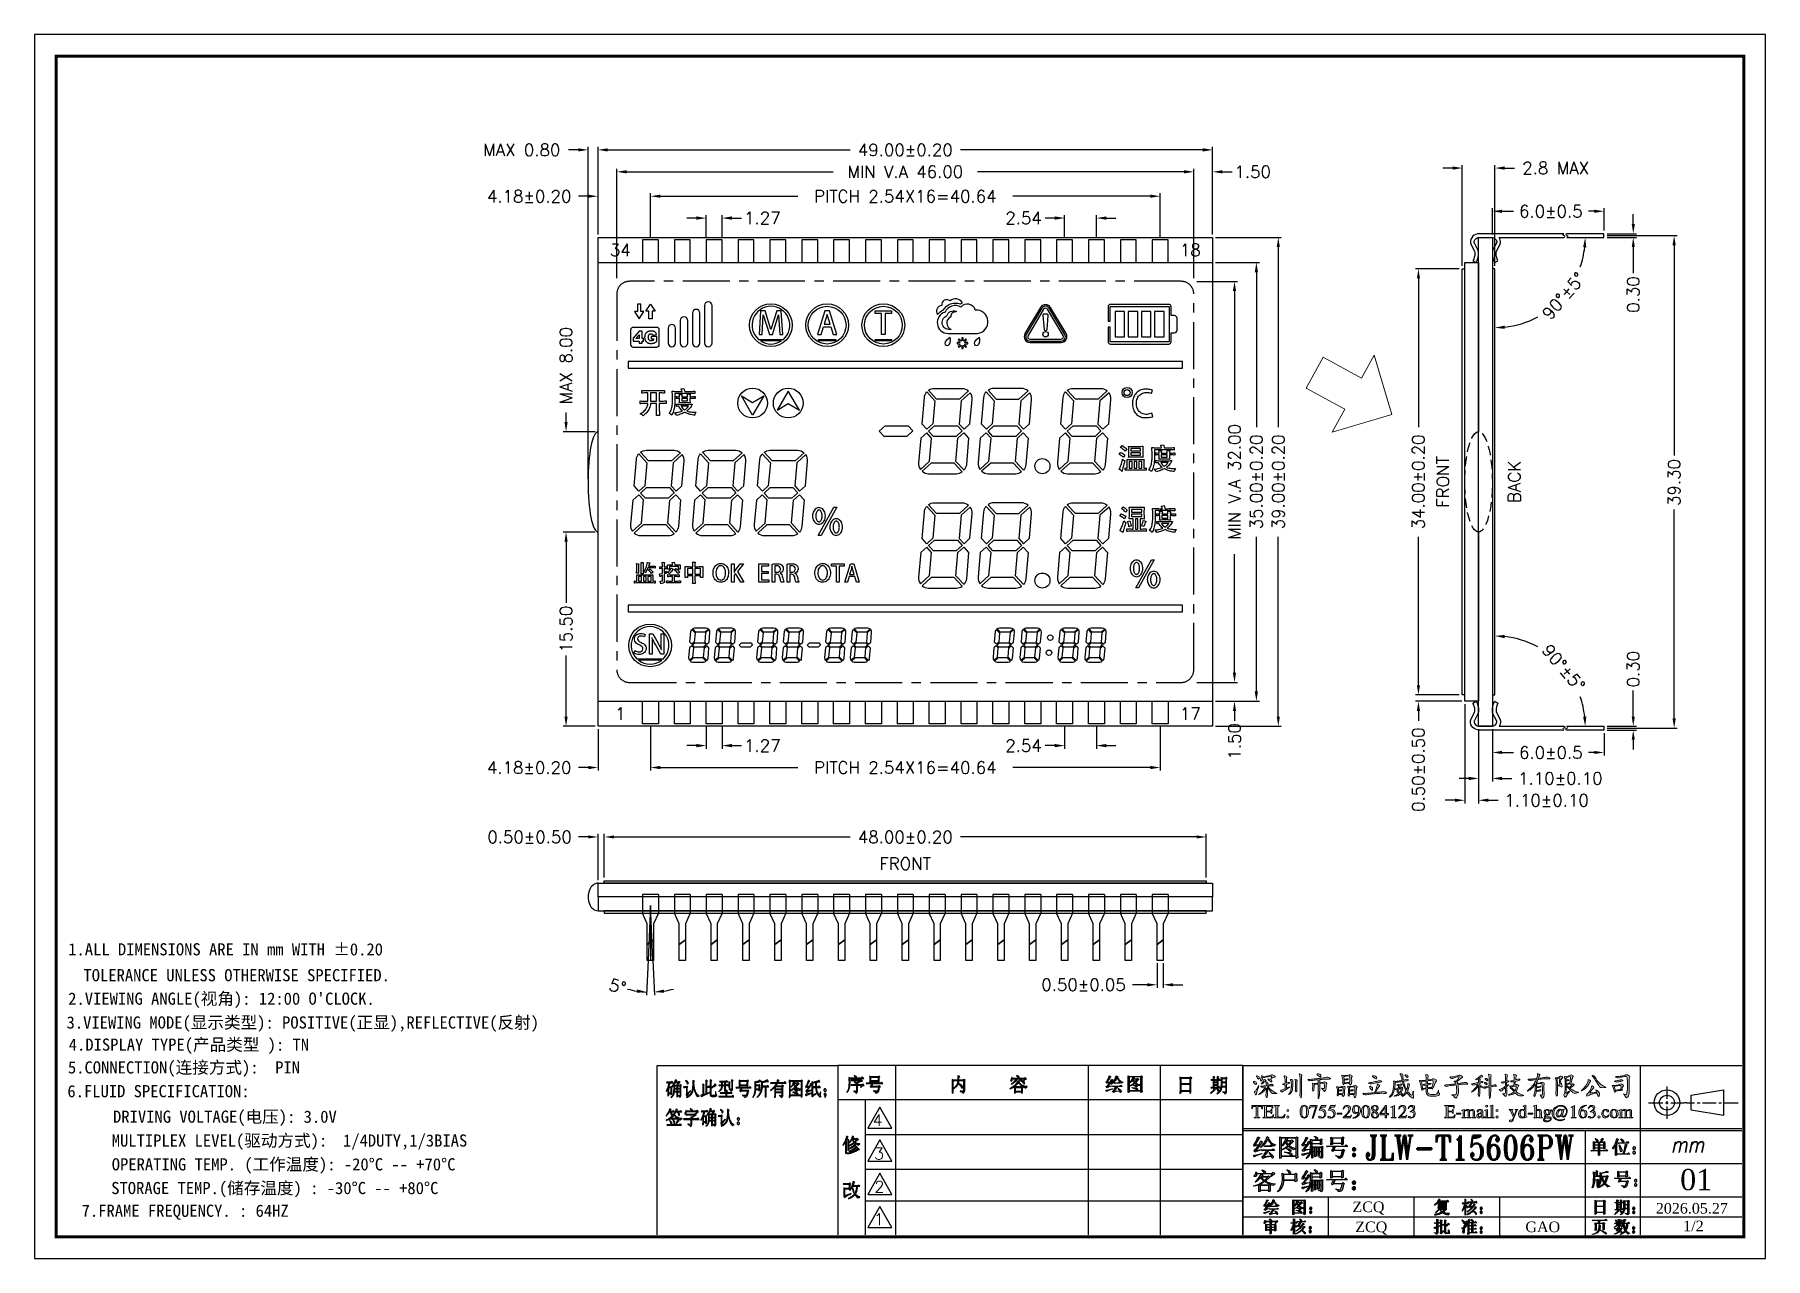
# Model space of a CAD drawing. Header units: inches. Extents: x 782 to 1065, y -130 to 27.
# Drawn here: x 782.3 to 920.3, y -129.8 to -32.2 of the extents above; entities that cross this region are included whole.
import ezdxf
from ezdxf.enums import TextEntityAlignment as Align

# ---------------------------------------------------------------- set-up
doc = ezdxf.new("R2010")
doc.units = ezdxf.units.IN
doc.header["$LTSCALE"] = 3
doc.header["$MEASUREMENT"] = 0
doc.linetypes.add('CENTER', pattern=[2, 1.25, -0.25, 0.25, -0.25])
doc.linetypes.add('HIDDEN', pattern=[0.375, 0.25, -0.125])
doc.layers.add('DIM', color=3, linetype='Continuous', lineweight=13)
doc.layers.add('K', color=92, linetype='Continuous')
doc.styles.add('ITALICC', font='italicc', dxfattribs={"width": 0.8, "height": 1})
doc.styles.add('ROMANS', font='romans')
doc.styles.get("Standard").update_dxf_attribs({"font": 'romant.shx'})
doc.styles.add('WMF-宋体0', font='SimSun.ttf')
doc.dimstyles.new('LCDDIM', dxfattribs={"dimtxt": 1.66, "dimasz": 1.328, "dimexe": 0.415, "dimexo": 0.415, "dimgap": 0.332, "dimtad": 0, "dimzin": 0, "dimdsep": 46, "dimtxsty": 'Standard', "dimcen": 1, "dimadec": 0, "dimazin": 0, "dimtfac": 1, "dimtofl": 0, "dimtmove": 0, "dimatfit": 0, "dimfxl": 0, "dimarcsym": 0})

msp = doc.modelspace()

# ---------------------------------------------------------------- texts
at = {"style": 'ROMANS'}
for s, p in [('34', (828.952, -49.367)), ('18', (874.407, -49.367)), ('1', (828.952, -86.367)), ('17', (874.407, -86.367))]:
    msp.add_text(s, height=0.97, dxfattribs=at).set_placement(p, align=Align.MIDDLE)
at = {"layer": 'DIM', "style": 'ROMANS'}
for s, p in [('FRONT', (894.541, -67.867)), ('BACK', (900.233, -67.867))]:
    msp.add_text(s, height=0.97, rotation=90, dxfattribs=at).set_placement(p, align=Align.MIDDLE)
msp.add_text('FRONT', height=0.97, dxfattribs=at).set_placement((851.673, -98.335), align=Align.MIDDLE)
at = {"layer": 'K', "style": 'WMF-宋体0'}
for s, p in [('  1.ALL DIMENSIONS ARE IN mm WITH %%P0.20', (783.614, -105.648)), ('TOLERANCE UNLESS OTHERWISE SPECIFIED.', (786.149, -107.712)), ("  2.VIEWING ANGLE(视角): 12:00 O'CLOCK.", (783.614, -109.584)), ('  3.VIEWING MODE(显示类型): POSITIVE(正显),REFLECTIVE(反射)', (783.481, -111.484)), ('4.DISPLAY TYPE(产品类型 ): TN', (784.977, -113.252)), ('5.CONNECTION(连接方式):  PIN', (784.912, -115.07)), ('6.FLUID SPECIFICATION:', (784.869, -116.966)), ('     DRIVING VOLTAGE(电压): 3.0V', (785.208, -119.001)), ('     MULTIPLEX LEVEL(驱动方式):   ', (785.104, -120.902)), ('1/4DUTY,1/3BIAS', (806.845, -120.904)), ('     OPERATING TEMP. (工作温度): -20%%DC -- +70%%DC', (785.104, -122.802)), ('     STORAGE TEMP.(储存温度) : -30%%DC -- +80%%DC', (785.061, -124.696)), ('    7.FRAME FREQUENCY. : 64HZ', (783.364, -126.504))]:
    msp.add_text(s, height=0.97084, dxfattribs=at).set_placement(p)
at = {"layer": 'K', "linetype": 'ByBlock', "style": 'ROMANS'}
for s, p in [('4', (849.079, -119.254)), ('3', (849.19, -121.928)), ('2', (849.22, -124.574)), ('1', (849.181, -127.167))]:
    msp.add_text(s, height=0.922, dxfattribs=at).set_placement(p)
at = {"layer": 'K', "linetype": 'ByBlock', "width": 0.728}
msp.add_text('JLW-T15606PW', height=1.94197, dxfattribs=at).set_placement((888.341, -121.963), (905.037, -121.963), align=Align.FIT)
at = {"layer": 'K', "linetype": 'ByBlock', "style": 'ITALICC', "width": 0.8}
msp.add_text('mm', height=1.2745, dxfattribs=at).set_placement((912.739, -121.378))
at = {"layer": 'K', "linetype": 'ByBlock', "attachment_point": 1}
for s, insert, char_height, width in [('{\\fRomantic|b0|i0|c2|p2;01}', (913.461, -122.689), 1.69133, 22.01942), ('{\\fRomantic|b0|i0|c2|p2;ZCQ}', (887.329, -125.284), 0.84566, 11.00971), ('{\\fRomantic|b0|i0|c2|p2;2026.05.27}', (911.519, -125.4), 0.84566, 11.00971), ('{\\fRomantic|b0|i0|c2|p2;ZCQ}', (887.556, -126.882), 0.84566, 11.00971), ('{\\fRomantic|b0|i0|c2|p2;GAO}', (901.123, -126.882), 0.84566, 11.00971), ('{\\fRomantic|b0|i0|c2|p2;1/2}', (913.708, -126.807), 0.84566, 11.00971)]:
    msp.add_mtext(s, dxfattribs=dict(at, insert=insert, char_height=char_height, width=width))

# ---------------------------------------------------------------- blocks, each defined once
blk = doc.blocks.new('*D99')
at = {"layer": 'Defpoints', "color": 0}
for p in [(831.36, -101.68), (831.2, -105.24), (831.52, -105.24), (831.46, -108.58)]:
    blk.add_point(p, dxfattribs=at)
at = {"layer": 'DIM', "color": 0, "lineweight": -2}
for p, q in [((831.19, -105.48), (831.05, -108.82)), ((831.53, -105.48), (831.67, -108.82))]:
    blk.add_line(p, q, dxfattribs=at)
for start, end in [(254.5919, 267.5), (254.6124, 261.0562), (278.9438, 285.3876)]:
    blk.add_arc((831.36, -101.68), 6.9, start, end, dxfattribs=at)
at = {"layer": 'DIM', "color": 0}
for points in [[(830.3, -108.37), (830.27, -108.63), (831.06, -108.57)], [(832.45, -108.63), (832.42, -108.37), (831.66, -108.57)]]:
    blk.add_solid(points, dxfattribs=at)
at = {"layer": 'DIM', "color": 0, "insert": (828.74, -108.12), "char_height": 0.97, "attachment_point": 5, "rotation": 344.5919}
blk.add_mtext('5°', dxfattribs=at)
blk = doc.blocks.new('*D69')
at = {"layer": 'Defpoints', "color": 0}
for p in [(827.18, -45.08), (827.18, -48.37), (831.36, -48.57)]:
    blk.add_point(p, dxfattribs=at)
at = {"layer": 'DIM', "color": 0, "lineweight": -2}
for p, q in [((826.4, -45.08), (825.63, -45.08)), ((827.18, -48.12), (827.18, -44.83)), ((831.36, -48.32), (831.36, -44.83)), ((832.14, -45.08), (832.91, -45.08))]:
    blk.add_line(p, q, dxfattribs=at)
at = {"layer": 'DIM', "color": 0}
for points in [[(826.4, -44.95), (826.4, -45.2), (827.18, -45.08)], [(832.14, -44.95), (832.14, -45.2), (831.36, -45.08)]]:
    blk.add_solid(points, dxfattribs=at)
at = {"layer": 'DIM', "color": 0, "insert": (821.69, -45.08), "char_height": 0.97, "attachment_point": 5}
blk.add_mtext('4.18%%p0.20', dxfattribs=at)
blk = doc.blocks.new('*D70')
at = {"layer": 'Defpoints', "color": 0}
for p in [(875.68, -96.2), (827.68, -99.69), (875.68, -99.69)]:
    blk.add_point(p, dxfattribs=at)
at = {"layer": 'DIM', "color": 0, "lineweight": -2}
for p, q in [((827.68, -99.44), (827.68, -95.95)), ((828.46, -96.2), (847.28, -96.2)), ((874.9, -96.2), (856.08, -96.2)), ((875.68, -99.44), (875.68, -95.95))]:
    blk.add_line(p, q, dxfattribs=at)
at = {"layer": 'DIM', "color": 0}
for points in [[(828.46, -96.07), (828.46, -96.32), (827.68, -96.2)], [(874.9, -96.07), (874.9, -96.32), (875.68, -96.2)]]:
    blk.add_solid(points, dxfattribs=at)
at = {"layer": 'DIM', "color": 0, "insert": (851.68, -96.2), "char_height": 0.97, "attachment_point": 5}
blk.add_mtext('48.00%%p0.20', dxfattribs=at)
blk = doc.blocks.new('*D71')
at = {"layer": 'Defpoints', "color": 0}
for p in [(876.18, -41.38), (827.18, -48.37), (876.18, -48.37)]:
    blk.add_point(p, dxfattribs=at)
at = {"layer": 'DIM', "color": 0, "lineweight": -2}
for p, q in [((827.18, -48.12), (827.18, -41.14)), ((827.96, -41.38), (847.28, -41.38)), ((875.4, -41.38), (856.08, -41.38)), ((876.18, -48.12), (876.18, -41.14))]:
    blk.add_line(p, q, dxfattribs=at)
at = {"layer": 'DIM', "color": 0}
for points in [[(827.96, -41.25), (827.96, -41.51), (827.18, -41.38)], [(875.4, -41.25), (875.4, -41.51), (876.18, -41.38)]]:
    blk.add_solid(points, dxfattribs=at)
at = {"layer": 'DIM', "color": 0, "insert": (851.68, -41.38), "char_height": 0.97, "attachment_point": 5}
blk.add_mtext('49.00%%p0.20', dxfattribs=at)
blk = doc.blocks.new('*D72')
at = {"layer": 'Defpoints', "color": 0}
for p in [(874.68, -43.13), (828.68, -51.87), (874.68, -51.87)]:
    blk.add_point(p, dxfattribs=at)
at = {"layer": 'DIM', "color": 0, "lineweight": -2}
for p, q in [((828.68, -51.62), (828.68, -42.89)), ((829.46, -43.13), (845.92, -43.13)), ((873.9, -43.13), (857.44, -43.13)), ((874.68, -51.62), (874.68, -42.89))]:
    blk.add_line(p, q, dxfattribs=at)
at = {"layer": 'DIM', "color": 0}
for points in [[(829.46, -43), (829.46, -43.26), (828.68, -43.13)], [(873.9, -43), (873.9, -43.26), (874.68, -43.13)]]:
    blk.add_solid(points, dxfattribs=at)
at = {"layer": 'DIM', "color": 0, "insert": (851.68, -43.13), "char_height": 0.97, "attachment_point": 5}
blk.add_mtext('MIN V.A 46.00', dxfattribs=at)
blk = doc.blocks.new('*D73')
at = {"layer": 'Defpoints', "color": 0}
for p in [(827.18, -87.37), (831.36, -87.17), (827.18, -90.66)]:
    blk.add_point(p, dxfattribs=at)
at = {"layer": 'DIM', "color": 0, "lineweight": -2}
for p, q in [((827.18, -87.61), (827.18, -90.9)), ((831.36, -87.41), (831.36, -90.9)), ((826.4, -90.66), (825.63, -90.66)), ((832.14, -90.66), (832.91, -90.66))]:
    blk.add_line(p, q, dxfattribs=at)
at = {"layer": 'DIM', "color": 0}
for points in [[(826.4, -90.53), (826.4, -90.79), (827.18, -90.66)], [(832.14, -90.53), (832.14, -90.79), (831.36, -90.66)]]:
    blk.add_solid(points, dxfattribs=at)
at = {"layer": 'DIM', "color": 0, "insert": (821.69, -90.66), "char_height": 0.97, "attachment_point": 5}
blk.add_mtext('4.18%%p0.20', dxfattribs=at)
blk = doc.blocks.new('*D74')
at = {"layer": 'Defpoints', "color": 0}
for p in [(826.38, -41.38), (827.18, -48.37), (826.38, -67.87)]:
    blk.add_point(p, dxfattribs=at)
at = {"layer": 'DIM', "color": 0, "lineweight": -2}
for p, q in [((825.6, -41.38), (824.83, -41.38)), ((826.38, -67.62), (826.38, -41.14)), ((827.18, -48.12), (827.18, -41.14)), ((827.96, -41.38), (828.73, -41.38))]:
    blk.add_line(p, q, dxfattribs=at)
at = {"layer": 'DIM', "color": 0}
for points in [[(825.6, -41.25), (825.6, -41.51), (826.38, -41.38)], [(827.96, -41.25), (827.96, -41.51), (827.18, -41.38)]]:
    blk.add_solid(points, dxfattribs=at)
at = {"layer": 'DIM', "color": 0, "insert": (821.1, -41.38), "char_height": 0.97, "attachment_point": 5}
blk.add_mtext('MAX 0.80', dxfattribs=at)
blk = doc.blocks.new('*D75')
at = {"layer": 'Defpoints', "color": 0}
for p in [(827.18, -96.2), (827.18, -99.89), (827.68, -99.69)]:
    blk.add_point(p, dxfattribs=at)
at = {"layer": 'DIM', "color": 0, "lineweight": -2}
for p, q in [((826.4, -96.2), (825.63, -96.2)), ((827.18, -99.64), (827.18, -95.95)), ((827.68, -99.44), (827.68, -95.95)), ((828.46, -96.2), (829.23, -96.2))]:
    blk.add_line(p, q, dxfattribs=at)
at = {"layer": 'DIM', "color": 0}
for points in [[(826.4, -96.07), (826.4, -96.32), (827.18, -96.2)], [(828.46, -96.07), (828.46, -96.32), (827.68, -96.2)]]:
    blk.add_solid(points, dxfattribs=at)
at = {"layer": 'DIM', "color": 0, "insert": (821.72, -96.2), "char_height": 0.97, "attachment_point": 5}
blk.add_mtext('0.50%%p0.50', dxfattribs=at)
blk = doc.blocks.new('*D76')
at = {"layer": 'Defpoints', "color": 0}
for p in [(824.63, -63.87), (827.18, -63.87), (827.18, -71.87)]:
    blk.add_point(p, dxfattribs=at)
at = {"layer": 'DIM', "color": 0, "lineweight": -2}
for p, q in [((824.63, -63.09), (824.63, -62.32)), ((826.94, -63.87), (824.39, -63.87)), ((826.94, -71.87), (824.39, -71.87)), ((824.63, -72.64), (824.63, -73.42))]:
    blk.add_line(p, q, dxfattribs=at)
at = {"layer": 'DIM', "color": 0}
for points in [[(824.5, -63.09), (824.76, -63.09), (824.63, -63.87)], [(824.5, -72.64), (824.76, -72.64), (824.63, -71.87)]]:
    blk.add_solid(points, dxfattribs=at)
at = {"layer": 'DIM', "color": 0, "insert": (824.63, -58.59), "char_height": 0.97, "attachment_point": 5, "rotation": 90}
blk.add_mtext('MAX 8.00', dxfattribs=at)
blk = doc.blocks.new('*D77')
at = {"layer": 'Defpoints', "color": 0}
for p in [(827.18, -71.87), (824.63, -87.37), (827.18, -87.37)]:
    blk.add_point(p, dxfattribs=at)
at = {"layer": 'DIM', "color": 0, "lineweight": -2}
for p, q in [((826.94, -71.87), (824.39, -71.87)), ((824.63, -72.64), (824.63, -77.51)), ((824.63, -86.59), (824.63, -81.73)), ((826.94, -87.37), (824.39, -87.37))]:
    blk.add_line(p, q, dxfattribs=at)
at = {"layer": 'DIM', "color": 0}
for points in [[(824.5, -72.64), (824.76, -72.64), (824.63, -71.87)], [(824.5, -86.59), (824.76, -86.59), (824.63, -87.37)]]:
    blk.add_solid(points, dxfattribs=at)
at = {"layer": 'DIM', "color": 0, "insert": (824.63, -79.62), "char_height": 0.97, "attachment_point": 5, "rotation": 90}
blk.add_mtext('15.50', dxfattribs=at)
blk = doc.blocks.new('*D78')
at = {"layer": 'Defpoints', "color": 0}
for p in [(876.18, -43.13), (876.18, -48.37), (874.68, -51.87)]:
    blk.add_point(p, dxfattribs=at)
at = {"layer": 'DIM', "color": 0, "lineweight": -2}
for p, q in [((873.9, -43.13), (873.13, -43.13)), ((874.68, -51.62), (874.68, -42.89)), ((876.18, -48.12), (876.18, -42.89)), ((876.96, -43.13), (877.73, -43.13))]:
    blk.add_line(p, q, dxfattribs=at)
at = {"layer": 'DIM', "color": 0}
for points in [[(873.9, -43), (873.9, -43.26), (874.68, -43.13)], [(876.96, -43), (876.96, -43.26), (876.18, -43.13)]]:
    blk.add_solid(points, dxfattribs=at)
at = {"layer": 'DIM', "color": 0, "insert": (879.38, -43.13), "char_height": 0.97, "attachment_point": 5}
blk.add_mtext('1.50', dxfattribs=at)
blk = doc.blocks.new('*D79')
at = {"layer": 'Defpoints', "color": 0}
for p in [(898.69, -42.83), (896.09, -50.87), (898.69, -50.87)]:
    blk.add_point(p, dxfattribs=at)
at = {"layer": 'DIM', "color": 0, "lineweight": -2}
for p, q in [((896.09, -50.62), (896.09, -42.59)), ((898.69, -50.62), (898.69, -42.59)), ((895.31, -42.83), (894.53, -42.83)), ((899.46, -42.83), (900.24, -42.83))]:
    blk.add_line(p, q, dxfattribs=at)
at = {"layer": 'DIM', "color": 0}
for points in [[(895.31, -42.7), (895.31, -42.96), (896.09, -42.83)], [(899.46, -42.7), (899.46, -42.96), (898.69, -42.83)]]:
    blk.add_solid(points, dxfattribs=at)
at = {"layer": 'DIM', "color": 0, "insert": (903.53, -42.83), "char_height": 0.97, "attachment_point": 5}
blk.add_mtext('2.8 MAX', dxfattribs=at)
blk = doc.blocks.new('*D80')
at = {"layer": 'Defpoints', "color": 0}
for p in [(871.75, -106.04), (872.25, -106.04), (872.25, -107.99)]:
    blk.add_point(p, dxfattribs=at)
at = {"layer": 'DIM', "color": 0, "lineweight": -2}
for p, q in [((871.75, -106.28), (871.75, -108.24)), ((872.25, -106.28), (872.25, -108.24)), ((870.97, -107.99), (869.8, -107.99)), ((873.03, -107.99), (873.8, -107.99))]:
    blk.add_line(p, q, dxfattribs=at)
at = {"layer": 'DIM', "color": 0}
for points in [[(870.97, -107.87), (870.97, -108.12), (871.75, -107.99)], [(873.03, -107.87), (873.03, -108.12), (872.25, -107.99)]]:
    blk.add_solid(points, dxfattribs=at)
at = {"layer": 'DIM', "color": 0, "insert": (865.89, -107.99), "char_height": 0.97, "attachment_point": 5}
blk.add_mtext('0.50%%P0.05', dxfattribs=at)
blk = doc.blocks.new('*D81')
at = {"layer": 'Defpoints', "color": 0}
for p in [(872, -45.08), (831.36, -48.57), (872, -48.57)]:
    blk.add_point(p, dxfattribs=at)
at = {"layer": 'DIM', "color": 0, "lineweight": -2}
for p, q in [((831.36, -48.32), (831.36, -44.83)), ((832.14, -45.08), (843.1, -45.08)), ((871.22, -45.08), (860.26, -45.08)), ((872, -48.32), (872, -44.83))]:
    blk.add_line(p, q, dxfattribs=at)
at = {"layer": 'DIM', "color": 0}
for points in [[(832.14, -44.95), (832.14, -45.2), (831.36, -45.08)], [(871.22, -44.95), (871.22, -45.2), (872, -45.08)]]:
    blk.add_solid(points, dxfattribs=at)
at = {"layer": 'DIM', "color": 0, "insert": (851.68, -45.08), "char_height": 0.97, "attachment_point": 5}
blk.add_mtext('PITCH 2.54X16=40.64', dxfattribs=at)
blk = doc.blocks.new('*D82')
at = {"layer": 'Defpoints', "color": 0}
for p in [(831.36, -87.17), (872, -87.17), (872, -90.66)]:
    blk.add_point(p, dxfattribs=at)
at = {"layer": 'DIM', "color": 0, "lineweight": -2}
for p, q in [((831.36, -87.41), (831.36, -90.9)), ((872, -87.41), (872, -90.9)), ((832.14, -90.66), (843.1, -90.66)), ((871.22, -90.66), (860.26, -90.66))]:
    blk.add_line(p, q, dxfattribs=at)
at = {"layer": 'DIM', "color": 0}
for points in [[(832.14, -90.53), (832.14, -90.79), (831.36, -90.66)], [(871.22, -90.53), (871.22, -90.79), (872, -90.66)]]:
    blk.add_solid(points, dxfattribs=at)
at = {"layer": 'DIM', "color": 0, "insert": (851.68, -90.66), "char_height": 0.97, "attachment_point": 5}
blk.add_mtext('PITCH 2.54X16=40.64', dxfattribs=at)
blk = doc.blocks.new('*D83')
at = {"layer": 'Defpoints', "color": 0}
for p in [(835.8, -87.17), (837.07, -87.17), (837.07, -88.91)]:
    blk.add_point(p, dxfattribs=at)
at = {"layer": 'DIM', "color": 0, "lineweight": -2}
for p, q in [((835.8, -87.41), (835.8, -89.16)), ((837.07, -87.41), (837.07, -89.16)), ((835.03, -88.91), (834.25, -88.91)), ((837.85, -88.91), (838.63, -88.91))]:
    blk.add_line(p, q, dxfattribs=at)
at = {"layer": 'DIM', "color": 0}
for points in [[(835.03, -88.78), (835.03, -89.04), (835.8, -88.91)], [(837.85, -88.78), (837.85, -89.04), (837.07, -88.91)]]:
    blk.add_solid(points, dxfattribs=at)
at = {"layer": 'DIM', "color": 0, "insert": (840.28, -88.91), "char_height": 0.97, "attachment_point": 5}
blk.add_mtext('1.27', dxfattribs=at)
blk = doc.blocks.new('*D84')
at = {"layer": 'Defpoints', "color": 0}
for p in [(837.07, -46.82), (835.8, -48.57), (837.07, -48.57)]:
    blk.add_point(p, dxfattribs=at)
at = {"layer": 'DIM', "color": 0, "lineweight": -2}
for p, q in [((835.03, -46.82), (834.25, -46.82)), ((835.8, -48.32), (835.8, -46.58)), ((837.07, -48.32), (837.07, -46.58)), ((837.85, -46.82), (838.63, -46.82))]:
    blk.add_line(p, q, dxfattribs=at)
at = {"layer": 'DIM', "color": 0}
for points in [[(835.03, -46.69), (835.03, -46.95), (835.8, -46.82)], [(837.85, -46.69), (837.85, -46.95), (837.07, -46.82)]]:
    blk.add_solid(points, dxfattribs=at)
at = {"layer": 'DIM', "color": 0, "insert": (840.28, -46.82), "char_height": 0.97, "attachment_point": 5}
blk.add_mtext('1.27', dxfattribs=at)
blk = doc.blocks.new('*D85')
at = {"layer": 'Defpoints', "color": 0}
for p in [(864.38, -87.17), (866.92, -87.17), (864.38, -88.91)]:
    blk.add_point(p, dxfattribs=at)
at = {"layer": 'DIM', "color": 0, "lineweight": -2}
for p, q in [((864.38, -87.41), (864.38, -89.16)), ((866.92, -87.41), (866.92, -89.16)), ((863.6, -88.91), (862.83, -88.91)), ((867.7, -88.91), (868.47, -88.91))]:
    blk.add_line(p, q, dxfattribs=at)
at = {"layer": 'DIM', "color": 0}
for points in [[(863.6, -88.78), (863.6, -89.04), (864.38, -88.91)], [(867.7, -88.78), (867.7, -89.04), (866.92, -88.91)]]:
    blk.add_solid(points, dxfattribs=at)
at = {"layer": 'DIM', "color": 0, "insert": (861.11, -88.91), "char_height": 0.97, "attachment_point": 5}
blk.add_mtext('2.54', dxfattribs=at)
blk = doc.blocks.new('*D86')
at = {"layer": 'Defpoints', "color": 0}
for p in [(864.38, -46.82), (864.38, -48.57), (866.92, -48.57)]:
    blk.add_point(p, dxfattribs=at)
at = {"layer": 'DIM', "color": 0, "lineweight": -2}
for p, q in [((863.6, -46.82), (862.83, -46.82)), ((864.38, -48.32), (864.38, -46.58)), ((866.92, -48.32), (866.92, -46.58)), ((867.7, -46.82), (868.47, -46.82))]:
    blk.add_line(p, q, dxfattribs=at)
at = {"layer": 'DIM', "color": 0}
for points in [[(863.6, -46.69), (863.6, -46.95), (864.38, -46.82)], [(867.7, -46.69), (867.7, -46.95), (866.92, -46.82)]]:
    blk.add_solid(points, dxfattribs=at)
at = {"layer": 'DIM', "color": 0, "insert": (861.11, -46.82), "char_height": 0.97, "attachment_point": 5}
blk.add_mtext('2.54', dxfattribs=at)
blk = doc.blocks.new('*D87')
at = {"layer": 'Defpoints', "color": 0}
for p in [(892.59, -50.87), (896.09, -50.87), (896.09, -84.87)]:
    blk.add_point(p, dxfattribs=at)
at = {"layer": 'DIM', "color": 0, "lineweight": -2}
for p, q in [((895.84, -50.87), (892.35, -50.87)), ((892.59, -51.64), (892.59, -63.49)), ((892.59, -84.09), (892.59, -72.24)), ((895.84, -84.87), (892.35, -84.87))]:
    blk.add_line(p, q, dxfattribs=at)
at = {"layer": 'DIM', "color": 0}
for points in [[(892.47, -51.64), (892.72, -51.64), (892.59, -50.87)], [(892.47, -84.09), (892.72, -84.09), (892.59, -84.87)]]:
    blk.add_solid(points, dxfattribs=at)
at = {"layer": 'DIM', "color": 0, "insert": (892.59, -67.87), "char_height": 0.97, "attachment_point": 5, "rotation": 90}
blk.add_mtext('34.00%%p0.20', dxfattribs=at)
blk = doc.blocks.new('*D88')
at = {"layer": 'Defpoints', "color": 0}
for p in [(892.59, -84.87), (896.09, -84.87), (896.29, -85.37)]:
    blk.add_point(p, dxfattribs=at)
at = {"layer": 'DIM', "color": 0, "lineweight": -2}
for p, q in [((892.59, -84.09), (892.59, -83.32)), ((895.84, -84.87), (892.35, -84.87)), ((896.04, -85.37), (892.35, -85.37)), ((892.59, -86.14), (892.59, -86.92))]:
    blk.add_line(p, q, dxfattribs=at)
at = {"layer": 'DIM', "color": 0}
for points in [[(892.47, -84.09), (892.72, -84.09), (892.59, -84.87)], [(892.47, -86.14), (892.72, -86.14), (892.59, -85.37)]]:
    blk.add_solid(points, dxfattribs=at)
at = {"layer": 'DIM', "color": 0, "insert": (892.59, -90.83), "char_height": 0.97, "attachment_point": 5, "rotation": 90}
blk.add_mtext('0.50%%p0.50', dxfattribs=at)
blk = doc.blocks.new('*D89')
at = {"layer": 'Defpoints', "color": 0}
for p in [(874.68, -83.87), (876.18, -85.37), (877.93, -85.37)]:
    blk.add_point(p, dxfattribs=at)
at = {"layer": 'DIM', "color": 0, "lineweight": -2}
for p, q in [((877.93, -83.09), (877.93, -82.32)), ((874.92, -83.87), (878.17, -83.87)), ((876.42, -85.37), (878.17, -85.37)), ((877.93, -86.14), (877.93, -86.92))]:
    blk.add_line(p, q, dxfattribs=at)
at = {"layer": 'DIM', "color": 0}
for points in [[(877.8, -83.09), (878.05, -83.09), (877.93, -83.87)], [(877.8, -86.14), (878.05, -86.14), (877.93, -85.37)]]:
    blk.add_solid(points, dxfattribs=at)
at = {"layer": 'DIM', "color": 0, "insert": (877.93, -88.57), "char_height": 0.97, "attachment_point": 5, "rotation": 90}
blk.add_mtext('1.50', dxfattribs=at)
blk = doc.blocks.new('*D90')
at = {"layer": 'Defpoints', "color": 0}
for p in [(876.18, -48.37), (881.42, -48.37), (876.18, -87.37)]:
    blk.add_point(p, dxfattribs=at)
at = {"layer": 'DIM', "color": 0, "lineweight": -2}
for p, q in [((876.42, -48.37), (881.66, -48.37)), ((881.42, -49.14), (881.42, -63.49)), ((881.42, -86.59), (881.42, -72.24)), ((876.42, -87.37), (881.66, -87.37))]:
    blk.add_line(p, q, dxfattribs=at)
at = {"layer": 'DIM', "color": 0}
for points in [[(881.29, -49.14), (881.55, -49.14), (881.42, -48.37)], [(881.29, -86.59), (881.55, -86.59), (881.42, -87.37)]]:
    blk.add_solid(points, dxfattribs=at)
at = {"layer": 'DIM', "color": 0, "insert": (881.42, -67.87), "char_height": 0.97, "attachment_point": 5, "rotation": 90}
blk.add_mtext('39.00%%p0.20', dxfattribs=at)
blk = doc.blocks.new('*D91')
at = {"layer": 'Defpoints', "color": 0}
for p in [(876.18, -50.37), (879.67, -50.37), (876.18, -85.37)]:
    blk.add_point(p, dxfattribs=at)
at = {"layer": 'DIM', "color": 0, "lineweight": -2}
for p, q in [((876.42, -50.37), (879.91, -50.37)), ((879.67, -51.14), (879.67, -63.49)), ((879.67, -84.59), (879.67, -72.24)), ((876.42, -85.37), (879.91, -85.37))]:
    blk.add_line(p, q, dxfattribs=at)
at = {"layer": 'DIM', "color": 0}
for points in [[(879.54, -51.14), (879.8, -51.14), (879.67, -50.37)], [(879.54, -84.59), (879.8, -84.59), (879.67, -85.37)]]:
    blk.add_solid(points, dxfattribs=at)
at = {"layer": 'DIM', "color": 0, "insert": (879.67, -67.87), "char_height": 0.97, "attachment_point": 5, "rotation": 90}
blk.add_mtext('35.00%%p0.20', dxfattribs=at)
blk = doc.blocks.new('*D92')
at = {"layer": 'Defpoints', "color": 0}
for p in [(874.68, -51.87), (877.93, -51.87), (874.68, -83.87)]:
    blk.add_point(p, dxfattribs=at)
at = {"layer": 'DIM', "color": 0, "lineweight": -2}
for p, q in [((874.92, -51.87), (878.17, -51.87)), ((877.93, -52.64), (877.93, -62.11)), ((877.93, -83.09), (877.93, -73.63)), ((874.92, -83.87), (878.17, -83.87))]:
    blk.add_line(p, q, dxfattribs=at)
at = {"layer": 'DIM', "color": 0}
for points in [[(877.8, -52.64), (878.05, -52.64), (877.93, -51.87)], [(877.8, -83.09), (878.05, -83.09), (877.93, -83.87)]]:
    blk.add_solid(points, dxfattribs=at)
at = {"layer": 'DIM', "color": 0, "insert": (877.93, -67.87), "char_height": 0.97, "attachment_point": 5, "rotation": 90}
blk.add_mtext('MIN V.A 32.00', dxfattribs=at)
blk = doc.blocks.new('*D93')
at = {"layer": 'Defpoints', "color": 0}
for p in [(907.39, -87.37), (907.39, -87.67), (909.72, -87.67)]:
    blk.add_point(p, dxfattribs=at)
at = {"layer": 'DIM', "color": 0, "lineweight": -2}
for p, q in [((909.72, -86.59), (909.72, -84.51)), ((907.63, -87.37), (909.97, -87.37)), ((907.63, -87.67), (909.97, -87.67)), ((909.72, -88.44), (909.72, -89.22))]:
    blk.add_line(p, q, dxfattribs=at)
at = {"layer": 'DIM', "color": 0}
for points in [[(909.6, -86.59), (909.85, -86.59), (909.72, -87.37)], [(909.6, -88.44), (909.85, -88.44), (909.72, -87.67)]]:
    blk.add_solid(points, dxfattribs=at)
at = {"layer": 'DIM', "color": 0, "insert": (909.72, -82.81), "char_height": 0.97, "attachment_point": 5, "rotation": 90}
blk.add_mtext('0.30', dxfattribs=at)
blk = doc.blocks.new('*D94')
at = {"layer": 'Defpoints', "color": 0}
for p in [(898.49, -87.37), (907.39, -87.67), (907.39, -89.46)]:
    blk.add_point(p, dxfattribs=at)
at = {"layer": 'DIM', "color": 0, "lineweight": -2}
for p, q in [((898.49, -87.61), (898.49, -89.7)), ((907.39, -87.91), (907.39, -89.7)), ((899.26, -89.46), (900.16, -89.46)), ((906.61, -89.46), (906.14, -89.46))]:
    blk.add_line(p, q, dxfattribs=at)
at = {"layer": 'DIM', "color": 0}
for points in [[(899.26, -89.33), (899.26, -89.58), (898.49, -89.46)], [(906.61, -89.33), (906.61, -89.58), (907.39, -89.46)]]:
    blk.add_solid(points, dxfattribs=at)
at = {"layer": 'DIM', "color": 0, "insert": (903.15, -89.46), "char_height": 0.97, "attachment_point": 5}
blk.add_mtext('6.0%%P0.5', dxfattribs=at)
blk = doc.blocks.new('*D95')
at = {"layer": 'Defpoints', "color": 0}
for p in [(897.39, -87.37), (898.49, -87.37), (898.49, -91.53)]:
    blk.add_point(p, dxfattribs=at)
at = {"layer": 'DIM', "color": 0, "lineweight": -2}
for p, q in [((897.39, -87.61), (897.39, -91.77)), ((898.49, -87.61), (898.49, -91.77)), ((896.61, -91.53), (895.83, -91.53)), ((899.26, -91.53), (900.04, -91.53))]:
    blk.add_line(p, q, dxfattribs=at)
at = {"layer": 'DIM', "color": 0}
for points in [[(896.61, -91.4), (896.61, -91.66), (897.39, -91.53)], [(899.26, -91.4), (899.26, -91.66), (898.49, -91.53)]]:
    blk.add_solid(points, dxfattribs=at)
at = {"layer": 'DIM', "color": 0, "insert": (903.91, -91.53), "char_height": 0.97, "attachment_point": 5}
blk.add_mtext('1.10%%p0.10', dxfattribs=at)
blk = doc.blocks.new('*D96')
at = {"layer": 'Defpoints', "color": 0}
for p in [(896.29, -85.37), (897.39, -87.37), (897.39, -93.27)]:
    blk.add_point(p, dxfattribs=at)
at = {"layer": 'DIM', "color": 0, "lineweight": -2}
for p, q in [((896.29, -85.61), (896.29, -93.52)), ((897.39, -87.61), (897.39, -93.52)), ((895.51, -93.27), (894.73, -93.27)), ((898.16, -93.27), (898.94, -93.27))]:
    blk.add_line(p, q, dxfattribs=at)
at = {"layer": 'DIM', "color": 0}
for points in [[(895.51, -93.14), (895.51, -93.4), (896.29, -93.27)], [(898.16, -93.14), (898.16, -93.4), (897.39, -93.27)]]:
    blk.add_solid(points, dxfattribs=at)
at = {"layer": 'DIM', "color": 0, "insert": (902.81, -93.27), "char_height": 0.97, "attachment_point": 5}
blk.add_mtext('1.10%%p0.10', dxfattribs=at)
blk = doc.blocks.new('*D100')
at = {"layer": 'Defpoints', "color": 0}
for p in [(898.69, -66.19), (902.29, -81.13), (898.69, -84.87), (899.02, -87.37), (904.19, -87.37)]:
    blk.add_point(p, dxfattribs=at)
at = {"layer": 'DIM', "color": 0, "lineweight": -2}
blk.add_line((904.44, -87.37), (906.13, -87.37), dxfattribs=at)
for start, end in [(61.7218, 83.8237), (6.1763, 19.0741)]:
    blk.add_arc((898.69, -87.37), 7.2, start, end, dxfattribs=at)
at = {"layer": 'DIM', "color": 0}
for points in [[(899.46, -80.34), (899.47, -80.08), (898.69, -80.16)], [(905.98, -86.59), (905.72, -86.6), (905.89, -87.37)]]:
    blk.add_solid(points, dxfattribs=at)
at = {"layer": 'DIM', "color": 0, "insert": (904.17, -82.7), "char_height": 0.97, "attachment_point": 5, "rotation": 310.3979}
blk.add_mtext('90°%%P5%%D', dxfattribs=at)
blk = doc.blocks.new('*D101')
at = {"layer": 'Defpoints', "color": 0}
for p in [(899.02, -48.37), (904.19, -48.37), (898.69, -50.87), (902.29, -54.6), (898.69, -69.55)]:
    blk.add_point(p, dxfattribs=at)
at = {"layer": 'DIM', "color": 0, "lineweight": -2}
blk.add_line((904.44, -48.37), (906.13, -48.37), dxfattribs=at)
for start, end in [(340.9259, 353.8237), (276.1763, 298.2782)]:
    blk.add_arc((898.69, -48.37), 7.2, start, end, dxfattribs=at)
at = {"layer": 'DIM', "color": 0}
for points in [[(905.72, -49.14), (905.98, -49.15), (905.89, -48.37)], [(899.47, -55.66), (899.46, -55.4), (898.69, -55.57)]]:
    blk.add_solid(points, dxfattribs=at)
at = {"layer": 'DIM', "color": 0, "insert": (904.17, -53.03), "char_height": 0.97, "attachment_point": 5, "rotation": 49.6021}
blk.add_mtext('90°%%P5%%D', dxfattribs=at)
blk = doc.blocks.new('*D97')
at = {"layer": 'Defpoints', "color": 0}
for p in [(907.39, -46.28), (907.39, -48.07), (898.49, -48.37)]:
    blk.add_point(p, dxfattribs=at)
at = {"layer": 'DIM', "color": 0, "lineweight": -2}
for p, q in [((898.49, -48.12), (898.49, -46.04)), ((899.26, -46.28), (900.16, -46.28)), ((906.61, -46.28), (906.14, -46.28)), ((907.39, -47.82), (907.39, -46.04))]:
    blk.add_line(p, q, dxfattribs=at)
at = {"layer": 'DIM', "color": 0}
for points in [[(899.26, -46.15), (899.26, -46.41), (898.49, -46.28)], [(906.61, -46.15), (906.61, -46.41), (907.39, -46.28)]]:
    blk.add_solid(points, dxfattribs=at)
at = {"layer": 'DIM', "color": 0, "insert": (903.15, -46.28), "char_height": 0.97, "attachment_point": 5}
blk.add_mtext('6.0%%P0.5', dxfattribs=at)
blk = doc.blocks.new('*D98')
at = {"layer": 'Defpoints', "color": 0}
for p in [(907.39, -48.07), (909.72, -48.07), (907.39, -48.37)]:
    blk.add_point(p, dxfattribs=at)
at = {"layer": 'DIM', "color": 0, "lineweight": -2}
for p, q in [((909.72, -47.29), (909.72, -46.52)), ((907.63, -48.07), (909.97, -48.07)), ((907.63, -48.37), (909.97, -48.37)), ((909.72, -49.14), (909.72, -51.22))]:
    blk.add_line(p, q, dxfattribs=at)
at = {"layer": 'DIM', "color": 0}
for points in [[(909.6, -47.29), (909.85, -47.29), (909.72, -48.07)], [(909.6, -49.14), (909.85, -49.14), (909.72, -48.37)]]:
    blk.add_solid(points, dxfattribs=at)
at = {"layer": 'DIM', "color": 0, "insert": (909.72, -52.92), "char_height": 0.97, "attachment_point": 5, "rotation": 90}
blk.add_mtext('0.30', dxfattribs=at)
blk = doc.blocks.new('*D102')
at = {"layer": 'Defpoints', "color": 0}
for p in [(907.39, -48.22), (912.98, -48.22), (907.39, -87.52)]:
    blk.add_point(p, dxfattribs=at)
at = {"layer": 'DIM', "color": 0, "lineweight": -2}
for p, q in [((907.63, -48.22), (913.23, -48.22)), ((912.98, -48.99), (912.98, -65.76)), ((912.98, -86.74), (912.98, -70.07)), ((907.63, -87.52), (913.23, -87.52))]:
    blk.add_line(p, q, dxfattribs=at)
at = {"layer": 'DIM', "color": 0}
for points in [[(912.85, -48.99), (913.11, -48.99), (912.98, -48.22)], [(912.85, -86.74), (913.11, -86.74), (912.98, -87.52)]]:
    blk.add_solid(points, dxfattribs=at)
at = {"layer": 'DIM', "color": 0, "insert": (912.98, -67.92), "char_height": 0.97, "attachment_point": 5, "rotation": 90}
blk.add_mtext('39.30', dxfattribs=at)

# ---------------------------------------------------------------- dimensions: what is measured, and where the dimension line sits
at = {"layer": 'DIM'}
for base, p1, p2, text, picture, middle in [((826.38, -41.383), (827.18, -48.367), (826.38, -67.867), 'MAX <>', '*D74', (821.1, -41.383)), ((874.68, -43.129), (828.68, -51.867), (874.68, -51.867), 'MIN V.A <>', '*D72', (851.68, -43.129)), ((898.687, -42.833), (896.087, -50.867), (898.687, -50.867), '2.8 MAX', '*D79', (903.528, -42.833)), ((872, -45.075), (831.36, -48.567), (872, -48.567), 'PITCH 2.54X16=<>', '*D81', (851.68, -45.075)), ((827.18, -45.075), (831.36, -48.567), (827.18, -48.367), '<>%%p0.20', '*D69', (821.692, -45.075)), ((897.387, -93.273), (896.287, -85.367), (897.387, -87.367), '<>%%p0.10', '*D96', (902.805, -93.273)), ((827.18, -90.659), (831.36, -87.167), (827.18, -87.367), '<>%%p0.20', '*D73', (821.692, -90.659)), ((872, -90.659), (831.36, -87.167), (872, -87.167), 'PITCH 2.54X16=<>', '*D82', (851.68, -90.659)), ((898.487, -91.527), (897.387, -87.367), (898.487, -87.367), '<>%%p0.10', '*D95', (903.905, -91.527)), ((827.18, -96.195), (827.68, -99.687), (827.18, -99.887), '<>%%p0.50', '*D75', (821.715, -96.195)), ((875.68, -96.195), (827.68, -99.687), (875.68, -99.687), '<>%%p0.20', '*D70', (851.68, -96.195))]:
    dim = msp.add_linear_dim(base=base, p1=p1, p2=p2, text=text, dimstyle='LCDDIM', override={"dimtxt": 0.97, "dimasz": 0.776, "dimexe": 0.2425, "dimexo": 0.2425, "dimgap": 0.194}, dxfattribs=at)
    dim.commit()
    dim.dimension.update_dxf_attribs({"geometry": picture, "text_midpoint": middle})
dim = msp.add_aligned_dim(p1=(827.18, -48.367), p2=(876.18, -48.367), distance=6.984, text='<>%%p0.20', dimstyle='LCDDIM', override={"dimtxt": 0.97, "dimasz": 0.776, "dimexe": 0.2425, "dimexo": 0.2425, "dimgap": 0.194}, dxfattribs=at)
dim.commit()
dim.dimension.update_dxf_attribs({"geometry": '*D71', "text_midpoint": (851.68, -41.383)})
for base, p1, p2, picture, middle in [((876.18, -43.129), (874.68, -51.867), (876.18, -48.367), '*D78', (879.381, -43.129)), ((837.075, -46.821), (835.805, -48.567), (837.075, -48.567), '*D84', (840.276, -46.821)), ((864.38, -46.821), (866.92, -48.567), (864.38, -48.567), '*D86', (861.109, -46.821)), ((837.075, -88.913), (835.805, -87.167), (837.075, -87.167), '*D83', (840.276, -88.913)), ((864.38, -88.913), (866.92, -87.167), (864.38, -87.167), '*D85', (861.109, -88.913))]:
    dim = msp.add_linear_dim(base=base, p1=p1, p2=p2, dimstyle='LCDDIM', override={"dimtxt": 0.97, "dimasz": 0.776, "dimexe": 0.2425, "dimexo": 0.2425, "dimgap": 0.194}, dxfattribs=at)
    dim.commit()
    dim.dimension.update_dxf_attribs({"geometry": picture, "text_midpoint": middle})
at = {"layer": 'DIM', "color": 1}
for base, p1, p2, picture, middle in [((907.387, -46.279), (898.486, -48.367), (907.387, -48.067), '*D97', (903.15, -46.279)), ((907.387, -89.455), (898.486, -87.367), (907.387, -87.667), '*D94', (903.15, -89.455))]:
    dim = msp.add_linear_dim(base=base, p1=p1, p2=p2, angle=180, text='6.0%%P0.5', dimstyle='LCDDIM', override={"dimtxt": 0.97, "dimasz": 0.776, "dimexe": 0.2425, "dimexo": 0.2425, "dimgap": 0.194}, dxfattribs=at)
    dim.commit()
    dim.dimension.update_dxf_attribs({"geometry": picture, "text_midpoint": middle, "dimtype": 160})
at = {"layer": 'DIM'}
for base, p1, p2, angle, picture, middle in [((909.725, -48.067), (907.387, -48.367), (907.387, -48.067), 90, '*D98', (909.725, -52.92)), ((909.725, -87.667), (907.387, -87.367), (907.387, -87.667), 270, '*D93', (909.725, -82.814))]:
    dim = msp.add_linear_dim(base=base, p1=p1, p2=p2, angle=angle, dimstyle='LCDDIM', override={"dimtxt": 0.97, "dimasz": 0.776, "dimexe": 0.2425, "dimexo": 0.2425, "dimgap": 0.194}, dxfattribs=at)
    dim.commit()
    dim.dimension.update_dxf_attribs({"geometry": picture, "text_midpoint": middle, "dimtype": 160})
at = {"layer": 'DIM', "color": 1}
dim = msp.add_linear_dim(base=(912.984, -48.217), p1=(907.387, -87.517), p2=(907.387, -48.217), angle=90, dimstyle='LCDDIM', override={"dimtxt": 0.97, "dimasz": 0.776, "dimexe": 0.2425, "dimexo": 0.2425, "dimgap": 0.194}, dxfattribs=at)
dim.commit()
dim.dimension.update_dxf_attribs({"geometry": '*D102', "text_midpoint": (912.984, -67.916), "dimtype": 160})
at = {"layer": 'DIM'}
for base, p1, p2, angle, text, picture, middle in [((881.418, -48.367), (876.18, -87.367), (876.18, -48.367), 90, '<>%%p0.20', '*D90', (881.418, -67.867)), ((879.672, -50.367), (876.18, -85.367), (876.18, -50.367), 90, '<>%%p0.20', '*D91', (879.672, -67.867)), ((892.595, -50.867), (896.087, -84.867), (896.087, -50.867), 270, '<>%%p0.20', '*D87', (892.595, -67.867)), ((877.926, -51.867), (874.68, -83.867), (874.68, -51.867), 90, 'MIN V.A <>', '*D92', (877.926, -67.867)), ((824.634, -63.867), (827.18, -71.867), (827.18, -63.867), 90, 'MAX <>', '*D76', (824.634, -58.588))]:
    dim = msp.add_linear_dim(base=base, p1=p1, p2=p2, angle=angle, text=text, dimstyle='LCDDIM', override={"dimtxt": 0.97, "dimasz": 0.776, "dimexe": 0.2425, "dimexo": 0.2425, "dimgap": 0.194}, dxfattribs=at)
    dim.commit()
    dim.dimension.update_dxf_attribs({"geometry": picture, "text_midpoint": middle})
for base, line1, line2, picture, middle in [((902.288, -54.604), ((899.022, -48.367), (904.193, -48.367)), ((898.687, -50.867), (898.687, -69.547)), '*D101', (904.172, -53.035)), ((902.288, -81.13), ((899.022, -87.367), (904.193, -87.367)), ((898.687, -84.867), (898.687, -66.188)), '*D100', (904.172, -82.699))]:
    dim = msp.add_angular_dim_2l(base=base, line1=line1, line2=line2, text='<>%%P5%%D', dimstyle='LCDDIM', override={"dimtxt": 0.97, "dimasz": 0.776, "dimexe": 0.2425, "dimexo": 0.2425, "dimgap": 0.194}, dxfattribs=at)
    dim.commit()
    dim.dimension.update_dxf_attribs({"geometry": picture, "text_midpoint": middle, "dimtype": 162})
for base, p1, p2, picture, middle in [((824.634, -87.367), (827.18, -71.867), (827.18, -87.367), '*D77', (824.634, -79.617)), ((877.926, -85.367), (874.68, -83.867), (876.18, -85.367), '*D89', (877.926, -88.568))]:
    dim = msp.add_linear_dim(base=base, p1=p1, p2=p2, angle=90, dimstyle='LCDDIM', override={"dimtxt": 0.97, "dimasz": 0.776, "dimexe": 0.2425, "dimexo": 0.2425, "dimgap": 0.194}, dxfattribs=at)
    dim.commit()
    dim.dimension.update_dxf_attribs({"geometry": picture, "text_midpoint": middle})
dim = msp.add_linear_dim(base=(892.595, -84.867), p1=(896.287, -85.367), p2=(896.087, -84.867), angle=90, text='<>%%p0.50', dimstyle='LCDDIM', override={"dimtxt": 0.97, "dimasz": 0.776, "dimexe": 0.2425, "dimexo": 0.2425, "dimgap": 0.194}, dxfattribs=at)
dim.commit()
dim.dimension.update_dxf_attribs({"geometry": '*D88', "text_midpoint": (892.595, -90.832), "dimtype": 160})
dim = msp.add_angular_dim_3p(base=(831.46, -108.58), center=(831.36, -101.677), p1=(831.204, -105.242), p2=(831.515, -105.242), dimstyle='LCDDIM', override={"dimtxt": 0.97, "dimasz": 0.776, "dimexe": 0.2425, "dimexo": 0.2425, "dimgap": 0.194}, dxfattribs=at)
dim.commit()
dim.dimension.update_dxf_attribs({"geometry": '*D99', "text_midpoint": (828.737, -108.115)})
dim = msp.add_linear_dim(base=(872.25, -107.995), p1=(871.75, -106.042), p2=(872.25, -106.042), text='<>%%P0.05', dimstyle='LCDDIM', override={"dimtxt": 0.97, "dimasz": 0.776, "dimexe": 0.2425, "dimexo": 0.2425, "dimgap": 0.194}, dxfattribs=at)
dim.commit()
dim.dimension.update_dxf_attribs({"geometry": '*D80', "text_midpoint": (865.891, -107.995), "dimtype": 160})

# ---------------------------------------------------------------- hatches: boundary and pattern name
at = {"layer": 'K', "linetype": 'ByBlock'}
h = msp.add_hatch(color=256, dxfattribs=at)
h.paths.add_polyline_path([(838.378, -118.59), (838.317, -118.601), (838.288, -118.626), (838.268, -118.686), (838.27, -118.725), (838.306, -118.776), (838.346, -118.795), (838.409, -118.782), (838.444, -118.755), (838.463, -118.692), (838.455, -118.65), (838.414, -118.601)])
h.paths.add_polyline_path([(838.375, -118.948), (838.317, -118.962), (838.283, -118.991), (838.268, -119.052), (838.275, -119.095), (838.317, -119.143), (838.349, -119.157), (838.409, -119.143), (838.435, -119.117), (838.458, -119.052), (838.452, -119.017), (838.414, -118.962)])
h.paths.add_polyline_path([(837.511, -117.922), (837.51, -118.002), (837.509, -118.081), (837.508, -118.157), (837.505, -118.229), (837.501, -118.301), (837.497, -118.369), (837.492, -118.435), (837.487, -118.499), (837.483, -118.523), (837.473, -118.604), (837.459, -118.679), (837.442, -118.749), (837.421, -118.814), (837.396, -118.874), (837.367, -118.929), (837.354, -118.951), (837.322, -118.998), (837.285, -119.044), (837.241, -119.089), (837.192, -119.134), (837.137, -119.178), (837.076, -119.22), (837.01, -119.261), (837.008, -119.263), (837.013, -119.287), (837.084, -119.255), (837.15, -119.221), (837.209, -119.186), (837.263, -119.148), (837.312, -119.109), (837.355, -119.067), (837.392, -119.024), (837.403, -119.011), (837.44, -118.951), (837.472, -118.89), (837.5, -118.826), (837.521, -118.76), (837.537, -118.691), (837.543, -118.65), (837.552, -118.579), (837.56, -118.508), (837.566, -118.437), (837.571, -118.365), (837.574, -118.293), (837.576, -118.259), (837.593, -118.244), (837.592, -118.211), (837.597, -118.054), (837.646, -118.012)])
h.paths.add_polyline_path([(836.943, -117.94), (836.932, -117.964), (836.976, -118.013), (837.013, -118.066), (837.043, -118.131), (837.062, -118.186), (837.094, -118.227), (837.122, -118.211), (837.15, -118.159), (837.143, -118.102), (837.12, -118.065), (837.079, -118.025), (837.019, -117.983)])
h.paths.add_polyline_path([(837.593, -118.244), (837.576, -118.259), (837.581, -118.344), (837.587, -118.424), (837.595, -118.502), (837.606, -118.575), (837.618, -118.644), (837.632, -118.71), (837.649, -118.772), (837.667, -118.83), (837.684, -118.879), (837.714, -118.955), (837.745, -119.024), (837.778, -119.088), (837.812, -119.144), (837.849, -119.194), (837.888, -119.237), (837.889, -119.239), (837.923, -119.195), (837.98, -119.178), (838.025, -119.161), (837.972, -119.131), (837.922, -119.095), (837.877, -119.053), (837.833, -119.004), (837.794, -118.948), (837.758, -118.886), (837.726, -118.818), (837.716, -118.794), (837.691, -118.73), (837.668, -118.664), (837.649, -118.597), (837.632, -118.528), (837.618, -118.46), (837.607, -118.389), (837.599, -118.317)])
h.paths.add_polyline_path([(837.029, -118.373), (836.97, -118.445), (836.759, -118.445), (836.802, -118.493), (836.863, -118.478), (836.91, -118.475), (836.992, -118.475), (837.116, -118.469)])
h.paths.add_polyline_path([(837.116, -118.469), (836.992, -118.475), (836.992, -118.987), (836.979, -119.057), (836.97, -119.077), (837.046, -119.161), (837.061, -119.131), (837.084, -119.092), (837.114, -119.045), (837.062, -118.993), (837.062, -118.5)])
h.paths.add_polyline_path([(837.316, -118.722), (837.062, -118.993), (837.114, -119.045), (837.151, -118.989), (837.196, -118.926), (837.248, -118.853), (837.308, -118.772), (837.332, -118.74)], flags=17)
h.paths.add_polyline_path([(838.025, -119.161), (837.98, -119.178), (838.019, -119.179)], flags=17)
h.paths.add_polyline_path([(836.126, -117.874), (836.104, -117.934), (836.079, -117.998), (836.049, -118.063), (836.018, -118.127), (835.985, -118.186), (835.949, -118.246), (835.912, -118.304), (835.871, -118.361), (835.84, -118.403), (835.85, -118.421), (835.9, -118.373), (835.948, -118.324), (835.98, -118.289), (835.985, -118.277), (836.024, -118.225), (836.063, -118.168), (836.103, -118.107), (836.11, -118.096), (836.348, -118.096), (836.489, -118.096), (836.126, -118.066), (836.182, -117.991), (836.219, -117.951), (836.229, -117.946)])
h.paths.add_polyline_path([(836.402, -118), (836.342, -118.066), (836.126, -118.066), (836.489, -118.096)], flags=17)
h.paths.add_polyline_path([(835.85, -118.006), (835.786, -118.078), (835.396, -118.078), (835.439, -118.127), (835.488, -118.109), (835.613, -118.109), (835.699, -118.109), (835.942, -118.109)])
h.paths.add_polyline_path([(836.489, -118.096), (836.348, -118.096), (836.24, -118.325), (836.266, -118.325), (836.307, -118.272), (836.349, -118.216), (836.38, -118.175), (836.435, -118.12), (836.485, -118.097)], flags=17)
h.paths.add_polyline_path([(835.699, -118.109), (835.613, -118.109), (835.593, -118.189), (835.573, -118.267), (835.551, -118.341), (835.53, -118.413), (835.507, -118.482), (835.58, -118.469), (835.595, -118.422), (835.614, -118.366), (835.636, -118.3), (835.66, -118.225), (835.689, -118.14)])
h.paths.add_polyline_path([(836.532, -118.265), (836.478, -118.325), (836.266, -118.325), (836.24, -118.325), (836.056, -118.325), (836.597, -118.337)])
h.paths.add_polyline_path([(835.985, -118.277), (835.98, -118.289), (835.98, -118.348), (836.489, -118.355), (836.489, -118.572), (836.299, -118.572), (836.234, -118.601), (836.489, -118.601), (836.489, -118.812), (836.299, -118.812), (835.973, -118.83), (836.489, -118.843), (836.489, -119.113), (836.472, -119.149), (836.433, -119.151), (836.559, -119.153), (836.559, -119.143), (836.559, -118.367), (836.597, -118.337), (836.056, -118.325)])
h.paths.add_polyline_path([(835.98, -118.348), (835.98, -118.414), (835.98, -118.485), (835.98, -118.561), (835.98, -118.644), (835.98, -118.668), (835.978, -118.752), (835.973, -118.83), (836.299, -118.812), (836.045, -118.812), (836.05, -118.601), (836.234, -118.601), (836.299, -118.572), (836.05, -118.572), (836.05, -118.355), (836.234, -118.355), (836.299, -118.355), (836.489, -118.355)], flags=17)
h.paths.add_polyline_path([(836.299, -118.355), (836.234, -118.355), (836.234, -118.572), (836.05, -118.572), (836.299, -118.572)], flags=16)
h.paths.add_polyline_path([(835.796, -118.409), (835.742, -118.469), (835.58, -118.469), (835.507, -118.482), (835.483, -118.547), (835.526, -118.59), (835.526, -118.682), (835.526, -118.769), (835.525, -118.85), (835.524, -118.925), (835.523, -118.994), (835.522, -119.057), (835.522, -119.113), (835.52, -119.165), (835.52, -119.167), (835.591, -119.131), (835.591, -118.962), (835.758, -118.962), (835.591, -118.933), (835.591, -118.5), (835.758, -118.5), (835.866, -118.487)])
h.paths.add_polyline_path([(835.866, -118.487), (835.758, -118.5), (835.758, -118.933), (835.591, -118.933), (835.758, -118.962), (835.758, -119.059), (835.829, -119.029), (835.827, -118.974), (835.826, -118.915), (835.825, -118.849), (835.824, -118.777), (835.824, -118.699), (835.823, -118.616), (835.823, -118.527), (835.823, -118.523)], flags=17)
h.paths.add_polyline_path([(835.483, -118.547), (835.458, -118.608), (835.433, -118.668), (835.407, -118.723), (835.381, -118.777), (835.374, -118.788), (835.385, -118.806), (835.425, -118.755), (835.463, -118.699), (835.5, -118.638), (835.526, -118.59)])
h.paths.add_polyline_path([(836.234, -118.601), (836.234, -118.812), (836.045, -118.812), (836.299, -118.812), (836.299, -118.601), (836.489, -118.601)], flags=16)
h.paths.add_polyline_path([(835.973, -118.83), (835.963, -118.901), (835.949, -118.965), (835.932, -119.023), (835.926, -119.041), (835.897, -119.104), (835.862, -119.163), (835.821, -119.217), (835.774, -119.265), (835.764, -119.275), (835.775, -119.294), (835.829, -119.256), (835.879, -119.212), (835.923, -119.161), (835.959, -119.106), (835.988, -119.045), (836.012, -118.979), (836.029, -118.91), (836.039, -118.843), (836.234, -118.843), (836.299, -118.843), (836.489, -118.843)])
h.paths.add_polyline_path([(836.299, -118.843), (836.234, -118.843), (836.234, -119.245), (836.299, -119.221)], flags=17)
h.paths.add_polyline_path([(836.326, -119.143), (836.326, -119.167), (836.392, -119.192), (836.439, -119.231), (836.461, -119.269), (836.522, -119.233), (836.537, -119.215), (836.559, -119.153), (836.433, -119.151), (836.355, -119.146)])
h.paths.add_polyline_path([(834.547, -117.874), (834.536, -117.892), (834.58, -117.947), (834.609, -118.008), (834.622, -118.074), (834.623, -118.084), (834.212, -118.084), (834.671, -118.084), (834.699, -118.016), (834.698, -117.976), (834.672, -117.944), (834.616, -117.908)])
h.paths.add_polyline_path([(835.088, -118.006), (835.039, -118.084), (834.671, -118.084), (834.168, -118.102), (835.044, -118.114), (834.979, -118.277), (835.001, -118.289), (835.049, -118.222), (835.099, -118.173), (835.147, -118.141), (835.196, -118.127)])
h.paths.add_polyline_path([(834.212, -118.018), (834.184, -118.018), (834.168, -118.102), (834.671, -118.084), (834.212, -118.084)], flags=17)
h.paths.add_polyline_path([(834.168, -118.102), (834.147, -118.159), (834.141, -118.168), (834.103, -118.229), (834.087, -118.253), (834.09, -118.29), (834.114, -118.295), (834.174, -118.287), (834.195, -118.265), (834.209, -118.211), (834.212, -118.13), (834.212, -118.114), (835.044, -118.114)])
h.paths.add_polyline_path([(834.915, -118.277), (834.855, -118.343), (834.173, -118.343), (834.85, -118.373), (835.004, -118.402), (835.012, -118.403)])
h.paths.add_polyline_path([(834.173, -118.343), (834.217, -118.391), (834.292, -118.373), (834.85, -118.373)], flags=17)
h.paths.add_polyline_path([(834.85, -118.373), (834.649, -118.583), (834.671, -118.601), (834.741, -118.539), (834.805, -118.489), (834.864, -118.45), (834.916, -118.423), (834.963, -118.407), (835.004, -118.402)])
h.paths.add_polyline_path([(834.584, -118.536), (834.588, -118.62), (834.59, -118.684), (834.59, -118.698), (834.666, -118.698), (834.666, -118.668), (834.72, -118.637), (834.671, -118.601), (834.649, -118.583)])
h.paths.add_polyline_path([(835.147, -118.601), (835.055, -118.698), (834.666, -118.698), (834.59, -118.698), (833.989, -118.698), (834.033, -118.746), (834.093, -118.731), (834.141, -118.728), (834.59, -118.728), (834.666, -118.728), (835.25, -118.728)])
h.paths.add_polyline_path([(834.666, -118.728), (834.59, -118.728), (834.59, -119.083), (834.563, -119.131), (834.529, -119.131), (834.352, -119.137), (834.432, -119.166), (834.489, -119.201), (834.524, -119.24), (834.536, -119.286), (834.536, -119.287), (834.596, -119.259), (834.638, -119.217), (834.661, -119.161), (834.666, -119.101)])
h.paths.add_polyline_path([(834.352, -119.113), (834.352, -119.137), (834.529, -119.131), (834.469, -119.127), (834.382, -119.117)])
h.paths.add_polyline_path([(832.891, -117.886), (832.869, -117.951), (832.844, -118.016), (832.817, -118.081), (832.787, -118.146), (832.767, -118.186), (832.73, -118.254), (832.694, -118.316), (832.658, -118.374), (832.623, -118.427), (832.61, -118.445), (832.626, -118.451), (832.671, -118.406), (832.716, -118.355), (832.76, -118.297), (832.767, -118.289), (832.811, -118.226), (832.85, -118.171), (832.876, -118.132), (832.93, -118.132), (832.962, -118.132), (833.276, -118.132), (832.891, -118.102), (832.931, -118.036), (832.973, -117.983), (833.005, -117.952)])
h.paths.add_polyline_path([(833.405, -117.904), (833.391, -117.969), (833.371, -118.039), (833.356, -118.084), (833.334, -118.145), (833.307, -118.209), (833.274, -118.276), (833.265, -118.295), (833.287, -118.307), (833.325, -118.254), (833.364, -118.196), (833.403, -118.135), (833.405, -118.132), (833.514, -118.132), (833.546, -118.132), (833.849, -118.132), (833.421, -118.102), (833.461, -118.03), (833.5, -117.977), (833.524, -117.952)])
h.paths.add_polyline_path([(833.189, -118.03), (833.124, -118.102), (832.891, -118.102), (833.276, -118.132)], flags=17)
h.paths.add_polyline_path([(833.746, -118.03), (833.676, -118.102), (833.421, -118.102), (833.849, -118.132)], flags=17)
h.paths.add_polyline_path([(832.962, -118.132), (832.93, -118.132), (832.969, -118.203), (832.989, -118.258), (832.989, -118.259), (833.001, -118.33), (833.005, -118.361), (833.034, -118.403), (833.038, -118.403), (833.084, -118.367), (833.086, -118.361), (833.087, -118.3), (833.07, -118.259), (833.036, -118.209), (832.988, -118.157)], flags=16)
h.paths.add_polyline_path([(833.546, -118.132), (833.514, -118.132), (833.552, -118.201), (833.576, -118.259), (833.579, -118.265), (833.595, -118.337), (833.6, -118.373), (833.627, -118.413), (833.643, -118.409), (833.684, -118.365), (833.687, -118.349), (833.677, -118.286), (833.659, -118.253), (833.622, -118.207), (833.572, -118.156)])
h.paths.add_polyline_path([(833.216, -118.265), (833.188, -118.313), (833.146, -118.373), (833.118, -118.409), (833.079, -118.457), (833.034, -118.506), (832.984, -118.555), (832.94, -118.596), (832.899, -118.63), (832.851, -118.664), (832.797, -118.698), (832.738, -118.731), (832.671, -118.763), (832.605, -118.794), (832.61, -118.818), (832.677, -118.794), (832.739, -118.769), (832.8, -118.742), (832.857, -118.712), (832.912, -118.68), (832.951, -118.655), (832.998, -118.623), (833.048, -118.586), (833.097, -118.543), (833.148, -118.496), (833.2, -118.444), (833.248, -118.391), (833.286, -118.39), (833.265, -118.367), (833.313, -118.343)])
h.paths.add_polyline_path([(833.286, -118.39), (833.248, -118.391), (833.29, -118.442), (833.337, -118.492), (833.388, -118.54), (833.389, -118.542), (833.435, -118.585), (833.487, -118.626), (833.545, -118.663), (833.573, -118.68), (833.635, -118.715), (833.695, -118.742), (833.753, -118.763), (833.778, -118.77), (833.79, -118.722), (833.842, -118.696), (833.876, -118.692), (833.876, -118.668), (833.814, -118.664), (833.752, -118.654), (833.687, -118.637), (833.67, -118.632), (833.613, -118.612), (833.555, -118.586), (833.497, -118.551), (833.449, -118.518), (833.386, -118.474), (833.332, -118.431)])
h.paths.add_polyline_path([(833.378, -118.608), (833.319, -118.668), (832.945, -118.668), (832.989, -118.716), (833.049, -118.701), (833.097, -118.698), (833.47, -118.698)])
h.paths.add_polyline_path([(833.14, -118.728), (833.129, -118.746), (833.166, -118.807), (833.183, -118.843), (833.204, -118.908), (833.211, -118.951), (833.218, -119.024), (833.222, -119.059), (833.255, -119.096), (833.259, -119.095), (833.302, -119.047), (833.308, -118.99), (833.297, -118.938), (833.276, -118.897), (833.241, -118.846), (833.193, -118.786)])
h.paths.add_polyline_path([(833.519, -118.752), (833.485, -118.843), (833.453, -118.925), (833.426, -118.997), (833.4, -119.059), (833.378, -119.113), (833.359, -119.157), (833.351, -119.173), (833.373, -119.173), (833.415, -119.111), (833.454, -119.052), (833.489, -118.997), (833.503, -118.974), (833.54, -118.92), (833.587, -118.873), (833.637, -118.836)])
h.paths.add_polyline_path([(832.886, -118.794), (832.87, -118.806), (832.909, -118.861), (832.94, -118.915), (832.966, -118.982), (832.978, -119.047), (832.995, -119.12), (832.999, -119.124), (833.038, -119.119), (833.07, -119.077), (833.067, -119.017), (833.054, -118.98), (833.031, -118.941), (832.992, -118.894), (832.937, -118.839)])
h.paths.add_polyline_path([(833.73, -119.077), (833.643, -119.173), (833.373, -119.173), (833.351, -119.173), (832.664, -119.173), (832.707, -119.221), (832.768, -119.206), (832.816, -119.203), (833.843, -119.203)])
h.paths.add_polyline_path([(845.292, -116.291), (845.235, -116.304), (845.211, -116.326), (845.192, -116.388), (845.196, -116.429), (845.235, -116.478), (845.273, -116.493), (845.333, -116.478), (845.365, -116.449), (845.381, -116.382), (845.37, -116.338), (845.327, -116.298)])
h.paths.add_polyline_path([(845.311, -116.653), (845.257, -116.653), (845.218, -116.683), (845.203, -116.725), (845.208, -116.779), (845.246, -116.809), (845.305, -116.821), (845.283, -116.891), (845.278, -116.9), (845.231, -116.947), (845.229, -116.948), (845.235, -116.966), (845.291, -116.94), (845.311, -116.923), (845.348, -116.876), (845.37, -116.821), (845.376, -116.746), (845.365, -116.707), (845.32, -116.657)])
h.paths.add_polyline_path([(844.781, -115.612), (844.727, -115.648), (844.669, -115.678), (844.608, -115.703), (844.575, -115.715), (844.519, -115.731), (844.459, -115.748), (844.395, -115.764), (844.326, -115.78), (844.299, -115.787), (844.516, -115.787), (844.516, -115.851), (844.517, -115.919), (844.519, -115.991), (844.522, -116.066), (844.526, -116.145), (844.526, -116.147), (844.597, -116.147), (844.593, -116.074), (844.59, -116.002), (844.588, -115.929), (844.586, -115.858), (844.586, -115.789), (844.586, -115.774), (844.679, -115.755), (844.754, -115.74), (844.81, -115.731), (844.85, -115.727), (844.857, -115.727)])
h.paths.add_polyline_path([(843.953, -115.612), (843.939, -115.669), (843.92, -115.731), (843.896, -115.799), (843.867, -115.872), (843.845, -115.925), (843.799, -116.02), (843.761, -116.081), (843.731, -116.11), (843.72, -116.111), (843.78, -116.214), (843.831, -116.174), (843.861, -116.16), (843.91, -116.148), (843.981, -116.134), (844.007, -116.129), (843.796, -116.117), (843.838, -116.042), (843.875, -115.974), (843.907, -115.914), (843.936, -115.861), (843.953, -115.828), (843.992, -115.757), (844.031, -115.707), (844.051, -115.691)])
h.paths.add_polyline_path([(844.224, -115.72), (844.231, -115.788), (844.234, -115.861), (844.234, -115.883), (844.234, -116.767), (844.214, -116.835), (844.207, -116.845), (844.272, -116.941), (844.299, -116.909), (844.335, -116.872), (844.381, -116.831), (844.304, -116.809), (844.304, -116.178), (844.526, -116.178), (844.597, -116.178), (844.922, -116.178), (844.304, -116.147), (844.304, -115.823), (844.367, -115.812), (844.431, -115.801), (844.496, -115.79), (844.516, -115.787), (844.299, -115.787)])
h.paths.add_polyline_path([(844.115, -115.877), (844.088, -115.958), (844.06, -116.026), (844.034, -116.081), (844.023, -116.099), (843.796, -116.117), (844.007, -116.129), (843.952, -116.217), (843.904, -116.288), (843.865, -116.345), (843.834, -116.384), (843.813, -116.406), (843.755, -116.453), (843.748, -116.454), (843.823, -116.58), (843.862, -116.551), (843.908, -116.524), (843.964, -116.498), (844.027, -116.474), (843.828, -116.467), (843.867, -116.417), (843.907, -116.366), (843.947, -116.311), (843.989, -116.253), (844.03, -116.192), (844.055, -116.153), (844.112, -116.067), (844.157, -116.005), (844.191, -115.967), (844.207, -115.955)])
h.paths.add_polyline_path([(844.818, -116.063), (844.743, -116.147), (844.597, -116.147), (844.526, -116.147), (844.304, -116.147), (844.922, -116.178)], flags=17)
h.paths.add_polyline_path([(844.597, -116.178), (844.526, -116.178), (844.535, -116.265), (844.546, -116.347), (844.561, -116.421), (844.575, -116.489), (844.593, -116.551), (844.614, -116.605), (844.629, -116.641), (844.665, -116.706), (844.704, -116.763), (844.824, -116.756), (844.803, -116.749), (844.77, -116.719), (844.732, -116.661), (844.694, -116.587), (844.672, -116.538), (844.652, -116.482), (844.634, -116.417), (844.619, -116.345), (844.607, -116.264)], flags=17)
h.paths.add_polyline_path([(844.174, -116.406), (843.828, -116.467), (844.027, -116.474), (844.099, -116.451), (844.18, -116.431), (844.18, -116.43)], flags=17)
h.paths.add_polyline_path([(844.911, -116.551), (844.887, -116.637), (844.868, -116.699), (844.862, -116.719), (844.824, -116.756), (844.704, -116.763), (844.748, -116.813), (844.795, -116.855), (844.824, -116.876), (844.897, -116.92), (844.931, -116.922), (844.932, -116.905), (844.919, -116.844), (844.916, -116.773), (844.918, -116.715), (844.925, -116.644), (844.937, -116.56), (844.937, -116.557)])
h.paths.add_polyline_path([(844.164, -116.641), (844.08, -116.661), (844.008, -116.677), (843.947, -116.689), (843.9, -116.699), (843.882, -116.701), (843.826, -116.713), (843.763, -116.724), (843.692, -116.736), (843.688, -116.737), (843.742, -116.845), (843.784, -116.814), (843.843, -116.783), (843.904, -116.755), (843.958, -116.735), (844.015, -116.714), (844.079, -116.693), (844.148, -116.671), (844.17, -116.665)])
h.paths.add_polyline_path([(844.57, -116.665), (844.304, -116.809), (844.381, -116.831), (844.438, -116.785), (844.503, -116.735), (844.575, -116.683)], flags=17)
h.paths.add_polyline_path([(843.407, -115.594), (843.363, -115.648), (842.514, -115.648), (843.482, -115.666)], flags=17)
h.paths.add_polyline_path([(842.427, -115.594), (842.43, -115.671), (843.374, -115.678), (843.374, -116.809), (842.509, -116.809), (843.374, -116.839), (843.374, -116.966), (843.456, -116.918), (843.452, -116.851), (843.451, -116.779), (843.45, -116.702), (843.45, -116.701), (843.45, -115.702), (843.482, -115.666), (842.514, -115.648)])
h.paths.add_polyline_path([(842.43, -115.671), (842.432, -115.743), (842.433, -115.811), (842.433, -115.823), (842.433, -116.731), (842.433, -116.804), (842.431, -116.876), (842.429, -116.947), (842.427, -116.977), (842.509, -116.941), (842.509, -116.839), (843.374, -116.839), (842.509, -116.809), (842.509, -116.449), (842.509, -116.424), (842.509, -115.678), (842.779, -115.678), (842.79, -115.678), (843.374, -115.678)])
h.paths.add_polyline_path([(842.79, -115.678), (842.779, -115.678), (842.77, -115.73), (842.749, -115.796), (842.716, -115.879), (842.715, -115.883), (842.769, -115.907), (842.791, -115.969), (842.817, -116.033), (842.849, -116.097), (842.882, -116.153), (842.92, -116.106), (842.886, -116.063), (842.853, -116.007), (842.82, -115.94), (842.79, -115.871), (843.077, -115.871), (842.806, -115.841), (842.842, -115.782), (842.849, -115.774), (842.892, -115.738)], flags=17)
h.paths.add_polyline_path([(843.125, -115.781), (843.077, -115.841), (842.806, -115.841), (843.077, -115.871), (843.04, -115.938), (843.001, -115.999), (842.963, -116.053), (842.924, -116.101), (842.92, -116.106), (842.882, -116.153), (842.841, -116.195), (842.92, -116.202), (842.967, -116.25), (843.017, -116.294), (843.07, -116.331), (843.126, -116.365), (843.185, -116.392), (843.246, -116.416), (843.255, -116.418), (843.284, -116.373), (843.348, -116.341), (843.353, -116.34), (843.353, -116.316), (843.28, -116.309), (843.212, -116.297), (843.15, -116.278), (843.093, -116.253), (843.041, -116.222), (842.994, -116.186), (842.963, -116.153), (843.014, -116.092), (843.059, -116.038), (843.097, -115.99), (843.109, -115.973), (843.158, -115.922), (843.211, -115.891), (843.217, -115.889)], flags=17)
h.paths.add_polyline_path([(842.715, -115.883), (842.687, -115.947), (842.656, -116.009), (842.622, -116.07), (842.586, -116.131), (842.568, -116.16), (842.585, -116.171), (842.628, -116.121), (842.669, -116.067), (842.708, -116.01), (842.744, -115.95), (842.769, -115.907)], flags=17)
h.paths.add_polyline_path([(842.841, -116.195), (842.796, -116.235), (842.746, -116.275), (842.693, -116.314), (842.635, -116.352), (842.572, -116.389), (842.509, -116.424), (842.509, -116.449), (842.57, -116.424), (842.63, -116.396), (842.688, -116.366), (842.744, -116.333), (842.799, -116.297), (842.853, -116.258), (842.904, -116.215), (842.92, -116.202)], flags=17)
h.paths.add_polyline_path([(842.828, -116.334), (842.823, -116.358), (842.892, -116.406), (842.949, -116.449), (842.99, -116.486), (843.007, -116.503), (843.047, -116.527), (843.061, -116.49), (843.051, -116.427), (843.017, -116.394), (842.973, -116.374), (842.912, -116.355), (842.834, -116.335)], flags=17)
h.paths.add_polyline_path([(842.715, -116.557), (842.715, -116.58), (842.8, -116.61), (842.874, -116.638), (842.937, -116.666), (842.988, -116.693), (843.029, -116.719), (843.05, -116.737), (843.102, -116.771), (843.125, -116.738), (843.125, -116.731), (843.113, -116.673), (843.067, -116.626), (843.05, -116.617), (843.012, -116.604), (842.961, -116.591), (842.9, -116.579), (842.826, -116.569), (842.741, -116.559)], flags=17)
h.paths.add_polyline_path([(841.476, -115.57), (841.469, -115.63), (841.453, -115.696), (841.43, -115.769), (841.411, -115.817), (841.497, -115.817), (841.528, -115.752), (841.552, -115.702), (841.593, -115.652), (841.616, -115.642)])
h.paths.add_polyline_path([(842.071, -115.72), (841.973, -115.817), (841.497, -115.817), (841.411, -115.817), (840.918, -115.817), (840.962, -115.865), (841.022, -115.85), (841.07, -115.846), (841.394, -115.846), (841.487, -115.846), (842.185, -115.846)])
h.paths.add_polyline_path([(841.487, -115.846), (841.394, -115.846), (841.358, -115.919), (841.322, -115.986), (841.285, -116.047), (841.247, -116.102), (841.209, -116.15), (841.264, -116.184), (841.264, -116.304), (841.264, -116.415), (841.264, -116.516), (841.264, -116.608), (841.264, -116.69), (841.263, -116.763), (841.263, -116.825), (841.262, -116.879), (841.261, -116.922), (841.26, -116.956), (841.26, -116.981), (841.26, -116.984), (841.34, -116.93), (841.34, -116.58), (841.838, -116.58), (841.34, -116.551), (841.34, -116.346), (841.838, -116.346), (841.34, -116.316), (841.34, -116.099), (841.838, -116.099), (841.973, -116.093), (841.357, -116.07), (841.394, -116.012), (841.43, -115.954), (841.463, -115.892)])
h.paths.add_polyline_path([(841.871, -116.003), (841.816, -116.07), (841.357, -116.07), (841.973, -116.093)], flags=17)
h.paths.add_polyline_path([(841.973, -116.093), (841.838, -116.099), (841.838, -116.316), (841.34, -116.316), (841.838, -116.346), (841.838, -116.551), (841.34, -116.551), (841.838, -116.58), (841.838, -116.803), (841.811, -116.85), (841.789, -116.851), (841.914, -116.853), (841.914, -116.845), (841.914, -116.129)], flags=17)
h.paths.add_polyline_path([(841.209, -116.15), (841.17, -116.193), (841.167, -116.196), (841.118, -116.246), (841.068, -116.292), (841.016, -116.335), (840.964, -116.375), (840.918, -116.406), (840.929, -116.43), (840.989, -116.399), (841.046, -116.363), (841.101, -116.326), (841.153, -116.286), (841.203, -116.243), (841.252, -116.197), (841.264, -116.184)])
h.paths.add_polyline_path([(841.649, -116.833), (841.643, -116.857), (841.713, -116.886), (841.763, -116.923), (841.793, -116.971), (841.795, -116.977), (841.863, -116.947), (841.892, -116.918), (841.914, -116.853), (841.789, -116.851), (841.736, -116.847), (841.665, -116.836)], flags=17)
h.paths.add_polyline_path([(840.659, -115.583), (840.614, -115.614), (840.554, -115.646), (840.507, -115.666), (840.448, -115.692), (840.751, -115.702), (840.762, -115.702)])
h.paths.add_polyline_path([(840.08, -115.594), (840.038, -115.633), (839.98, -115.671), (839.945, -115.691), (839.88, -115.721), (839.82, -115.746), (839.772, -115.763), (839.858, -115.774), (839.938, -115.753), (840.007, -115.737), (840.066, -115.725), (840.114, -115.717), (840.151, -115.715), (840.155, -115.715)])
h.paths.add_polyline_path([(840.199, -115.691), (840.202, -115.766), (840.203, -115.84), (840.205, -115.913), (840.205, -115.985), (840.203, -116.056), (840.202, -116.124), (840.199, -116.189), (840.194, -116.262), (840.184, -116.332), (840.169, -116.401), (840.15, -116.468), (840.126, -116.534), (840.099, -116.597), (840.08, -116.635), (840.043, -116.702), (840.005, -116.764), (839.966, -116.822), (839.924, -116.875), (839.882, -116.922), (839.838, -116.965), (839.837, -116.966), (839.848, -116.99), (839.903, -116.945), (839.953, -116.899), (840, -116.85), (840.044, -116.8), (840.084, -116.748), (840.121, -116.694), (840.154, -116.637), (840.183, -116.579), (840.209, -116.52), (840.231, -116.458), (840.249, -116.394), (840.264, -116.328), (840.274, -116.26), (840.282, -116.19), (840.285, -116.124), (840.502, -116.124), (840.578, -116.124), (840.799, -116.124), (840.285, -116.093), (840.285, -115.774), (840.387, -115.754), (840.291, -115.745)])
h.paths.add_polyline_path([(840.448, -115.692), (840.387, -115.715), (840.325, -115.735), (840.291, -115.745), (840.387, -115.754), (840.477, -115.737), (840.555, -115.723), (840.621, -115.712), (840.676, -115.705), (840.719, -115.702), (840.751, -115.702)], flags=17)
h.paths.add_polyline_path([(839.68, -115.696), (839.683, -115.749), (839.686, -115.811), (839.688, -115.88), (839.69, -115.958), (839.69, -116.043), (839.69, -116.099), (839.689, -116.182), (839.686, -116.261), (839.682, -116.335), (839.761, -116.322), (839.766, -116.034), (840.004, -116.034), (840.118, -116.027), (839.766, -116.003), (839.766, -115.799), (839.858, -115.774), (839.772, -115.763)])
h.paths.add_polyline_path([(840.042, -115.943), (839.988, -116.003), (839.766, -116.003), (840.118, -116.027)], flags=17)
h.paths.add_polyline_path([(840.708, -116.021), (840.626, -116.093), (840.285, -116.093), (840.799, -116.124)], flags=17)
h.paths.add_polyline_path([(840.118, -116.027), (840.004, -116.034), (840.004, -116.322), (839.761, -116.322), (839.682, -116.335), (840.004, -116.352), (840.004, -116.454), (840.08, -116.418), (840.078, -116.374), (840.076, -116.315), (840.076, -116.244), (840.075, -116.158), (840.075, -116.06), (840.075, -116.057)])
h.paths.add_polyline_path([(840.578, -116.124), (840.502, -116.124), (840.502, -116.641), (840.502, -116.707), (840.501, -116.777), (840.5, -116.85), (840.498, -116.925), (840.497, -116.972), (840.583, -116.941), (840.58, -116.857), (840.578, -116.785), (840.578, -116.726), (840.578, -116.725)], flags=17)
h.paths.add_polyline_path([(839.682, -116.335), (839.677, -116.405), (839.671, -116.471), (839.665, -116.532), (839.664, -116.544), (839.653, -116.606), (839.637, -116.67), (839.617, -116.736), (839.594, -116.803), (839.566, -116.873), (839.533, -116.944), (839.528, -116.954), (839.539, -116.972), (839.578, -116.92), (839.613, -116.865), (839.644, -116.808), (839.671, -116.747), (839.695, -116.684), (839.715, -116.617), (839.731, -116.548), (839.744, -116.475), (839.752, -116.4), (839.755, -116.352), (840.004, -116.352)])
h.paths.add_polyline_path([(839.096, -115.594), (839.047, -115.655), (838.512, -115.655), (839.171, -115.666)])
h.paths.add_polyline_path([(838.43, -115.606), (838.433, -115.676), (839.052, -115.684), (839.052, -115.997), (838.512, -115.997), (838.434, -116.007), (838.432, -116.077), (838.43, -116.117), (838.512, -116.088), (838.512, -116.027), (839.052, -116.027), (839.132, -116.017), (839.13, -115.96), (839.129, -115.887), (839.128, -115.798), (839.128, -115.709), (839.171, -115.666), (838.512, -115.655)])
h.paths.add_polyline_path([(838.433, -115.676), (838.435, -115.747), (838.436, -115.82), (838.436, -115.859), (838.436, -115.934), (838.434, -116.007), (838.512, -115.997), (838.512, -115.684), (839.052, -115.684)], flags=17)
h.paths.add_polyline_path([(839.132, -116.017), (839.052, -116.027), (839.052, -116.093), (839.133, -116.057)], flags=17)
h.paths.add_polyline_path([(839.29, -116.106), (839.22, -116.184), (838.177, -116.184), (838.22, -116.232), (838.268, -116.214), (838.577, -116.214), (838.668, -116.214), (839.388, -116.214)])
h.paths.add_polyline_path([(838.668, -116.214), (838.577, -116.214), (838.556, -116.291), (838.536, -116.352), (838.533, -116.358), (838.493, -116.417), (838.468, -116.436), (838.533, -116.521), (838.582, -116.467), (839.079, -116.467), (839.215, -116.46), (838.592, -116.436)])
h.paths.add_polyline_path([(839.133, -116.37), (839.074, -116.436), (838.592, -116.436), (839.215, -116.46)], flags=17)
h.paths.add_polyline_path([(839.215, -116.46), (839.079, -116.467), (839.063, -116.577), (839.047, -116.668), (839.028, -116.738), (839.009, -116.789), (838.989, -116.819), (838.977, -116.827), (838.938, -116.836), (838.78, -116.855), (838.832, -116.897), (838.864, -116.942), (838.874, -116.977), (838.947, -116.954), (838.996, -116.93), (838.998, -116.93), (839.048, -116.893), (839.074, -116.863), (839.089, -116.836), (839.105, -116.789), (839.121, -116.723), (839.137, -116.638), (839.155, -116.534), (839.161, -116.503)])
h.paths.add_polyline_path([(838.711, -116.791), (838.706, -116.815), (838.78, -116.855), (838.938, -116.836), (838.886, -116.834), (838.818, -116.821), (838.736, -116.799)])
h.paths.add_polyline_path([(837.83, -115.576), (837.833, -115.655), (837.835, -115.725), (837.835, -115.763), (837.835, -116.262), (837.814, -116.32), (837.787, -116.328), (837.738, -116.33), (837.624, -116.352), (837.703, -116.374), (837.758, -116.404), (837.79, -116.444), (837.797, -116.472), (837.852, -116.437), (837.889, -116.389), (837.908, -116.329), (837.911, -116.274), (837.911, -115.673), (837.949, -115.63)])
h.paths.add_polyline_path([(837.424, -115.637), (837.36, -115.709), (836.862, -115.709), (836.905, -115.756), (836.964, -115.738), (837.035, -115.738), (837.338, -115.738), (837.516, -115.738)])
h.paths.add_polyline_path([(837.608, -115.727), (837.611, -115.791), (837.613, -115.861), (837.613, -115.94), (837.613, -115.955), (837.613, -116.026), (837.612, -116.097), (837.61, -116.169), (837.608, -116.226), (837.684, -116.196), (837.684, -115.817), (837.722, -115.774)])
h.paths.add_polyline_path([(837.338, -115.738), (837.035, -115.738), (837.267, -115.738), (837.267, -115.997), (837.111, -115.997), (837.035, -115.997), (837.338, -115.997)])
h.paths.add_polyline_path([(837.035, -115.738), (837.035, -115.997), (837.111, -115.997), (837.111, -115.738), (837.267, -115.738)])
h.paths.add_polyline_path([(837.479, -115.925), (837.419, -115.997), (837.338, -115.997), (837.035, -115.997), (836.808, -115.997), (836.856, -116.045), (836.917, -116.032), (836.984, -116.027), (836.986, -116.027), (837.035, -116.027), (837.338, -116.027), (837.57, -116.027)])
h.paths.add_polyline_path([(837.338, -116.027), (837.035, -116.027), (837.267, -116.027), (837.267, -116.226), (837.267, -116.281), (837.266, -116.35), (837.263, -116.432), (837.262, -116.472), (837.343, -116.424), (837.34, -116.363), (837.338, -116.289), (837.338, -116.226)])
h.paths.add_polyline_path([(837.035, -116.027), (837.029, -116.099), (837.017, -116.166), (836.998, -116.23), (836.973, -116.291), (836.941, -116.348), (836.902, -116.402), (836.858, -116.452), (836.807, -116.499), (836.802, -116.503), (836.813, -116.521), (836.873, -116.48), (836.926, -116.437), (836.972, -116.39), (837.012, -116.339), (837.045, -116.285), (837.072, -116.227), (837.091, -116.166), (837.104, -116.102), (837.111, -116.034), (837.111, -116.027), (837.267, -116.027)])
h.paths.add_polyline_path([(837.624, -116.322), (837.624, -116.352), (837.738, -116.33), (837.668, -116.327)])
h.paths.add_polyline_path([(837.364, -116.412), (837.368, -116.488), (837.37, -116.559), (837.37, -116.611), (837.446, -116.611), (837.446, -116.521), (837.489, -116.472)])
h.paths.add_polyline_path([(837.781, -116.532), (837.706, -116.611), (837.446, -116.611), (837.37, -116.611), (836.905, -116.611), (836.949, -116.659), (837.009, -116.644), (837.057, -116.641), (837.37, -116.641), (837.446, -116.641), (837.879, -116.641)])
h.paths.add_polyline_path([(837.446, -116.641), (837.37, -116.641), (837.37, -116.894), (837.446, -116.894)])
h.paths.add_polyline_path([(837.927, -116.803), (837.852, -116.894), (837.446, -116.894), (837.37, -116.894), (836.786, -116.894), (836.835, -116.941), (836.895, -116.928), (836.962, -116.923), (836.964, -116.923), (838.019, -116.923)])
h.paths.add_polyline_path([(836.126, -115.57), (836.128, -115.612), (836.129, -115.669), (836.131, -115.744), (836.131, -115.835), (836.132, -115.907), (836.132, -116.779), (836.144, -116.843), (836.181, -116.882), (836.24, -116.894), (836.521, -116.894), (836.584, -116.882), (836.586, -116.881), (836.627, -116.843), (836.261, -116.821), (836.212, -116.797), (836.201, -116.749), (836.201, -116.238), (836.255, -116.207), (836.201, -116.202), (836.201, -115.684), (836.256, -115.637)])
h.paths.add_polyline_path([(835.769, -115.606), (835.772, -115.679), (835.774, -115.751), (835.776, -115.823), (835.778, -115.895), (835.779, -115.966), (835.779, -116.038), (835.78, -116.109), (835.78, -116.142), (835.85, -116.129), (835.85, -115.72), (835.899, -115.678)])
h.paths.add_polyline_path([(836.515, -115.901), (836.474, -115.954), (836.43, -116.004), (836.383, -116.052), (836.335, -116.098), (836.283, -116.142), (836.228, -116.183), (836.201, -116.202), (836.255, -116.207), (836.312, -116.175), (836.37, -116.139), (836.429, -116.103), (836.434, -116.099), (836.511, -116.053), (836.567, -116.023), (836.602, -116.009)], flags=17)
h.paths.add_polyline_path([(835.52, -115.919), (835.524, -115.991), (835.526, -116.064), (835.529, -116.135), (835.53, -116.207), (835.531, -116.279), (835.531, -116.334), (835.531, -116.405), (835.531, -116.476), (835.531, -116.548), (835.531, -116.62), (835.531, -116.692), (835.531, -116.761), (835.602, -116.743), (835.602, -116.034), (835.65, -115.991)])
h.paths.add_polyline_path([(836.024, -116.063), (835.964, -116.129), (835.85, -116.129), (835.78, -116.142), (835.78, -116.214), (835.78, -116.285), (835.78, -116.357), (835.78, -116.429), (835.78, -116.5), (835.78, -116.572), (835.78, -116.644), (835.78, -116.683), (835.85, -116.659), (835.85, -116.16), (836.11, -116.16)])
h.paths.add_polyline_path([(836.575, -116.532), (836.548, -116.532), (836.544, -116.63), (836.541, -116.704), (836.537, -116.754), (836.537, -116.761), (836.505, -116.814), (836.472, -116.821), (836.261, -116.821), (836.627, -116.843), (836.651, -116.803), (836.603, -116.753), (836.591, -116.713), (836.584, -116.659), (836.577, -116.583)])
h.paths.add_polyline_path([(836.088, -116.569), (835.85, -116.659), (835.78, -116.683), (835.602, -116.743), (835.531, -116.761), (835.447, -116.785), (835.393, -116.8), (835.38, -116.803), (835.439, -116.923), (835.449, -116.913), (835.468, -116.899), (835.497, -116.881), (835.534, -116.859), (835.582, -116.834), (835.639, -116.805), (835.707, -116.772), (835.782, -116.736), (835.869, -116.695), (835.963, -116.652), (836.068, -116.604), (836.093, -116.593)])
h.paths.add_polyline_path([(834.742, -115.619), (834.741, -115.698), (834.74, -115.777), (834.738, -115.853), (834.735, -115.926), (834.732, -115.997), (834.728, -116.065), (834.723, -116.132), (834.717, -116.195), (834.714, -116.22), (834.704, -116.3), (834.69, -116.375), (834.672, -116.445), (834.651, -116.511), (834.626, -116.571), (834.598, -116.626), (834.584, -116.647), (834.552, -116.694), (834.515, -116.741), (834.472, -116.786), (834.422, -116.83), (834.367, -116.874), (834.307, -116.916), (834.241, -116.958), (834.238, -116.959), (834.244, -116.984), (834.315, -116.951), (834.38, -116.918), (834.44, -116.882), (834.494, -116.844), (834.543, -116.805), (834.585, -116.764), (834.623, -116.721), (834.633, -116.707), (834.671, -116.648), (834.703, -116.587), (834.73, -116.522), (834.751, -116.457), (834.767, -116.388), (834.774, -116.346), (834.783, -116.276), (834.791, -116.204), (834.797, -116.133), (834.802, -116.062), (834.805, -115.99), (834.806, -115.955), (834.824, -115.941), (834.822, -115.907), (834.828, -115.751), (834.876, -115.709)])
h.paths.add_polyline_path([(834.173, -115.637), (834.162, -115.66), (834.207, -115.709), (834.244, -115.763), (834.274, -115.828), (834.292, -115.883), (834.324, -115.923), (834.352, -115.907), (834.38, -115.855), (834.374, -115.799), (834.351, -115.761), (834.309, -115.722), (834.25, -115.68)])
h.paths.add_polyline_path([(834.824, -115.941), (834.806, -115.955), (834.811, -116.04), (834.818, -116.121), (834.825, -116.198), (834.836, -116.272), (834.848, -116.341), (834.863, -116.406), (834.879, -116.468), (834.897, -116.526), (834.915, -116.575), (834.944, -116.651), (834.975, -116.72), (835.008, -116.784), (835.043, -116.84), (835.08, -116.89), (835.118, -116.933), (835.12, -116.936), (835.154, -116.891), (835.211, -116.874), (835.255, -116.857), (835.202, -116.828), (835.153, -116.792), (835.107, -116.749), (835.064, -116.7), (835.025, -116.645), (834.989, -116.583), (834.957, -116.514), (834.947, -116.49), (834.922, -116.426), (834.899, -116.36), (834.88, -116.293), (834.862, -116.225), (834.848, -116.156), (834.837, -116.085), (834.829, -116.014)])
h.paths.add_polyline_path([(834.26, -116.07), (834.201, -116.142), (833.989, -116.142), (834.033, -116.189), (834.093, -116.175), (834.141, -116.171), (834.222, -116.171), (834.346, -116.166)])
h.paths.add_polyline_path([(834.346, -116.166), (834.222, -116.171), (834.222, -116.683), (834.21, -116.753), (834.201, -116.773), (834.277, -116.857), (834.291, -116.827), (834.314, -116.789), (834.345, -116.741), (834.292, -116.689), (834.292, -116.196)])
h.paths.add_polyline_path([(834.547, -116.418), (834.292, -116.689), (834.345, -116.741), (834.382, -116.686), (834.427, -116.622), (834.479, -116.55), (834.539, -116.469), (834.563, -116.436)], flags=17)
h.paths.add_polyline_path([(835.255, -116.857), (835.211, -116.874), (835.25, -116.876)], flags=17)
h.paths.add_polyline_path([(833.356, -115.57), (833.335, -115.63), (833.309, -115.694), (833.28, -115.76), (833.248, -115.823), (833.215, -115.883), (833.18, -115.942), (833.142, -116), (833.102, -116.057), (833.07, -116.099), (833.081, -116.117), (833.131, -116.069), (833.178, -116.02), (833.211, -115.985), (833.216, -115.973), (833.254, -115.922), (833.293, -115.864), (833.334, -115.803), (833.341, -115.792), (833.579, -115.792), (833.719, -115.792), (833.356, -115.763), (833.413, -115.687), (833.45, -115.648), (833.46, -115.642)])
h.paths.add_polyline_path([(833.633, -115.696), (833.573, -115.763), (833.356, -115.763), (833.719, -115.792)], flags=16)
h.paths.add_polyline_path([(833.081, -115.702), (833.016, -115.774), (832.626, -115.774), (832.67, -115.823), (832.718, -115.805), (832.843, -115.805), (832.93, -115.805), (833.172, -115.805)])
h.paths.add_polyline_path([(833.719, -115.792), (833.579, -115.792), (833.47, -116.021), (833.497, -116.021), (833.537, -115.968), (833.58, -115.912), (833.611, -115.871), (833.666, -115.817), (833.715, -115.793)], flags=17)
h.paths.add_polyline_path([(832.93, -115.805), (832.843, -115.805), (832.823, -115.886), (832.803, -115.963), (832.782, -116.038), (832.76, -116.11), (832.737, -116.178), (832.811, -116.166), (832.826, -116.118), (832.845, -116.062), (832.866, -115.996), (832.891, -115.921), (832.919, -115.836)])
h.paths.add_polyline_path([(833.762, -115.961), (833.708, -116.021), (833.497, -116.021), (833.47, -116.021), (833.287, -116.021), (833.827, -116.034)])
h.paths.add_polyline_path([(833.216, -115.973), (833.211, -115.985), (833.211, -116.045), (833.719, -116.052), (833.719, -116.268), (833.529, -116.268), (833.464, -116.298), (833.719, -116.298), (833.719, -116.508), (833.529, -116.508), (833.203, -116.526), (833.719, -116.539), (833.719, -116.809), (833.702, -116.845), (833.664, -116.847), (833.789, -116.849), (833.789, -116.839), (833.789, -116.063), (833.827, -116.034), (833.287, -116.021)])
h.paths.add_polyline_path([(833.211, -116.045), (833.211, -116.11), (833.211, -116.182), (833.211, -116.258), (833.211, -116.341), (833.211, -116.364), (833.208, -116.449), (833.203, -116.526), (833.529, -116.508), (833.276, -116.508), (833.281, -116.298), (833.464, -116.298), (833.529, -116.268), (833.281, -116.268), (833.281, -116.052), (833.464, -116.052), (833.529, -116.052), (833.719, -116.052)], flags=17)
h.paths.add_polyline_path([(833.529, -116.052), (833.464, -116.052), (833.464, -116.268), (833.281, -116.268), (833.529, -116.268)], flags=16)
h.paths.add_polyline_path([(833.027, -116.106), (832.973, -116.166), (832.811, -116.166), (832.737, -116.178), (832.713, -116.243), (832.756, -116.286), (832.756, -116.379), (832.756, -116.465), (832.756, -116.547), (832.755, -116.621), (832.754, -116.69), (832.753, -116.753), (832.752, -116.811), (832.751, -116.861), (832.751, -116.863), (832.821, -116.827), (832.821, -116.659), (832.989, -116.659), (832.821, -116.629), (832.821, -116.196), (832.989, -116.196), (833.097, -116.184)])
h.paths.add_polyline_path([(833.097, -116.184), (832.989, -116.196), (832.989, -116.629), (832.821, -116.629), (832.989, -116.659), (832.989, -116.755), (833.059, -116.725), (833.058, -116.671), (833.056, -116.611), (833.056, -116.545), (833.055, -116.473), (833.054, -116.395), (833.054, -116.312), (833.054, -116.223), (833.054, -116.22)], flags=16)
h.paths.add_polyline_path([(832.713, -116.243), (832.689, -116.305), (832.664, -116.364), (832.638, -116.42), (832.611, -116.473), (832.605, -116.485), (832.616, -116.503), (832.655, -116.452), (832.694, -116.395), (832.73, -116.334), (832.756, -116.286)])
h.paths.add_polyline_path([(833.464, -116.298), (833.464, -116.508), (833.276, -116.508), (833.529, -116.508), (833.529, -116.298), (833.719, -116.298)], flags=16)
h.paths.add_polyline_path([(833.203, -116.526), (833.193, -116.597), (833.18, -116.662), (833.163, -116.72), (833.157, -116.737), (833.128, -116.8), (833.092, -116.859), (833.052, -116.913), (833.005, -116.962), (832.995, -116.972), (833.005, -116.99), (833.06, -116.952), (833.109, -116.908), (833.153, -116.857), (833.189, -116.803), (833.219, -116.741), (833.242, -116.675), (833.259, -116.607), (833.27, -116.539), (833.464, -116.539), (833.529, -116.539), (833.719, -116.539)])
h.paths.add_polyline_path([(833.529, -116.539), (833.464, -116.539), (833.464, -116.941), (833.529, -116.918)], flags=17)
h.paths.add_polyline_path([(833.557, -116.839), (833.557, -116.863), (833.623, -116.888), (833.67, -116.928), (833.692, -116.966), (833.752, -116.929), (833.767, -116.912), (833.789, -116.849), (833.664, -116.847), (833.585, -116.842)])
at = {"layer": 'K'}
h = msp.add_hatch(color=256, dxfattribs=at)
h.paths.add_polyline_path([(847.61, -115.261), (847.663, -115.316), (847.698, -115.366), (847.703, -115.379), (847.743, -115.426), (847.751, -115.426), (847.792, -115.385), (847.783, -115.327), (847.763, -115.302), (847.718, -115.274), (847.65, -115.248), (847.615, -115.237)])
h.paths.add_polyline_path([(847.185, -115.385), (847.186, -115.462), (847.188, -115.535), (847.189, -115.605), (847.19, -115.671), (847.19, -115.733), (847.19, -115.791), (847.19, -115.798), (847.19, -115.86), (847.188, -115.925), (847.183, -115.991), (847.178, -116.06), (847.171, -116.131), (847.167, -116.176), (847.156, -116.241), (847.139, -116.304), (847.119, -116.367), (847.092, -116.429), (847.062, -116.489), (847.027, -116.548), (847.008, -116.578), (847.025, -116.595), (847.074, -116.532), (847.117, -116.47), (847.154, -116.41), (847.185, -116.352), (847.21, -116.295), (847.227, -116.241), (847.237, -116.2), (847.248, -116.13), (847.257, -116.061), (847.264, -115.994), (847.269, -115.929), (847.273, -115.864), (847.273, -115.863), (847.275, -115.806), (847.277, -115.745), (847.277, -115.68), (847.278, -115.609), (847.279, -115.535), (847.279, -115.468), (848.364, -115.468), (848.247, -115.349), (848.164, -115.438), (847.285, -115.438)])
h.paths.add_polyline_path([(847.61, -115.727), (847.603, -115.751), (847.66, -115.786), (847.712, -115.829), (847.739, -115.858), (847.787, -115.919), (847.804, -115.964), (847.326, -115.964), (847.373, -116.01), (847.437, -115.996), (847.491, -115.993), (847.792, -115.993), (847.792, -116.43), (847.767, -116.486), (847.733, -116.495), (847.678, -116.493), (847.604, -116.486), (847.58, -116.484), (847.58, -116.513), (847.652, -116.532), (847.706, -116.563), (847.743, -116.607), (847.757, -116.643), (847.815, -116.607), (847.852, -116.559), (847.869, -116.501), (847.869, -116.472), (847.869, -115.993), (848.212, -115.993), (848.117, -116.164), (848.135, -116.176), (848.187, -116.128), (848.238, -116.085), (848.276, -116.058), (848.342, -116.029), (848.403, -116.023), (848.406, -116.023), (848.288, -115.892), (848.206, -115.964), (847.839, -115.964), (847.883, -115.914), (847.887, -115.904), (847.869, -115.848), (847.857, -115.833), (847.93, -115.794), (847.994, -115.761), (848.049, -115.732), (848.093, -115.71), (848.157, -115.687), (848.223, -115.676), (848.264, -115.674), (848.147, -115.55), (848.076, -115.609), (847.373, -115.609), (847.42, -115.656), (847.484, -115.642), (847.538, -115.639), (848.07, -115.639), (847.839, -115.822), (847.779, -115.787), (847.718, -115.759), (847.655, -115.738)])
h = msp.add_hatch(color=256, dxfattribs=at)
h.paths.add_polyline_path([(848.84, -115.349), (848.842, -115.416), (848.843, -115.485), (848.843, -115.532), (848.843, -115.604), (848.841, -115.672), (848.839, -115.738), (848.837, -115.786), (848.925, -115.757), (848.925, -115.698), (849.516, -115.698), (849.602, -115.69), (849.6, -115.638), (849.599, -115.57), (849.598, -115.488), (849.598, -115.392), (849.598, -115.385), (849.645, -115.343), (849.563, -115.273), (849.51, -115.332), (848.925, -115.332), (848.837, -115.284)])
h.paths.add_polyline_path([(848.925, -115.361), (849.516, -115.361), (849.516, -115.668), (848.925, -115.668)], flags=16)
h.paths.add_polyline_path([(849.516, -115.698), (849.516, -115.763), (849.604, -115.727), (849.602, -115.69)], flags=17)
h.paths.add_polyline_path([(848.975, -115.954), (848.954, -116.012), (848.949, -116.023), (848.907, -116.078), (848.878, -116.099), (848.949, -116.182), (849.002, -116.129), (849.545, -116.129), (849.529, -116.234), (849.511, -116.32), (849.492, -116.388), (849.472, -116.439), (849.451, -116.471), (849.433, -116.484), (849.393, -116.491), (849.339, -116.491), (849.27, -116.48), (849.186, -116.46), (849.144, -116.448), (849.138, -116.472), (849.215, -116.509), (849.272, -116.548), (849.307, -116.591), (849.321, -116.631), (849.398, -116.609), (849.451, -116.587), (849.457, -116.584), (849.509, -116.55), (849.539, -116.519), (849.555, -116.493), (849.571, -116.45), (849.588, -116.39), (849.605, -116.313), (849.624, -116.218), (849.634, -116.164), (849.693, -116.123), (849.604, -116.035), (849.539, -116.099), (849.014, -116.099), (849.097, -115.881), (849.881, -115.881), (849.775, -115.774), (849.699, -115.851), (848.559, -115.851), (848.607, -115.899), (848.66, -115.881), (848.996, -115.881)])
h = msp.add_hatch(color=256, dxfattribs=at)
h.paths.add_polyline_path([(855.409, -115.646), (855.41, -115.719), (855.41, -115.806), (855.41, -115.816), (855.41, -116.39), (855.41, -116.447), (855.409, -116.511), (855.407, -116.583), (855.405, -116.643), (855.493, -116.596), (855.493, -116.289), (855.55, -116.262), (855.607, -116.23), (855.663, -116.191), (855.718, -116.146), (855.723, -116.141), (855.768, -116.097), (855.809, -116.047), (855.848, -115.992), (855.882, -115.932), (855.906, -115.882), (855.956, -115.927), (856.004, -115.974), (856.05, -116.024), (856.059, -116.035), (856.104, -116.094), (856.14, -116.151), (856.166, -116.2), (856.199, -116.252), (856.225, -116.236), (856.243, -116.181), (856.243, -116.107), (856.243, -116.106), (856.229, -116.079), (856.202, -116.047), (856.16, -116.01), (856.103, -115.968), (856.033, -115.921), (855.947, -115.869), (855.918, -115.852), (855.931, -115.793), (855.942, -115.727), (855.95, -115.655), (855.953, -115.628), (856.331, -115.628), (856.331, -116.378), (856.324, -116.454), (856.29, -116.484), (856.284, -116.484), (856.238, -116.483), (856.172, -116.479), (856.088, -116.474), (856.066, -116.472), (856.066, -116.501), (856.15, -116.522), (856.212, -116.551), (856.253, -116.585), (856.271, -116.627), (856.272, -116.632), (856.335, -116.6), (856.38, -116.559), (856.406, -116.508), (856.414, -116.446), (856.414, -116.442), (856.414, -115.663), (856.46, -115.616), (856.36, -115.533), (856.313, -115.598), (855.953, -115.598), (855.956, -115.53), (855.958, -115.463), (855.959, -115.395), (855.959, -115.362), (856.018, -115.32), (855.865, -115.249), (855.866, -115.32), (855.868, -115.389), (855.868, -115.456), (855.867, -115.523), (855.865, -115.588), (855.865, -115.598), (855.493, -115.598), (855.405, -115.539), (855.407, -115.586)])
h.paths.add_polyline_path([(855.859, -115.702), (855.847, -115.772), (855.831, -115.838), (855.809, -115.899), (855.783, -115.956), (855.752, -116.008), (855.74, -116.023), (855.696, -116.082), (855.65, -116.134), (855.602, -116.181), (855.553, -116.221), (855.501, -116.255), (855.493, -116.26), (855.493, -115.628), (855.865, -115.628)], flags=16)
h = msp.add_hatch(color=256, dxfattribs=at)
h.paths.add_polyline_path([(860.551, -115.261), (860.607, -115.315), (860.65, -115.366), (860.68, -115.414), (860.68, -115.415), (860.713, -115.455), (860.752, -115.421), (860.766, -115.358), (860.74, -115.315), (860.696, -115.29), (860.633, -115.265), (860.562, -115.243)])
h.paths.add_polyline_path([(860.102, -115.585), (860.096, -115.592), (860.074, -115.645), (860.108, -115.663), (860.172, -115.656), (860.197, -115.633), (860.211, -115.581), (860.209, -115.505), (860.209, -115.497), (861.194, -115.497), (861.1, -115.645), (861.117, -115.657), (861.183, -115.597), (861.242, -115.554), (861.295, -115.529), (861.341, -115.52), (861.354, -115.521), (861.241, -115.403), (861.182, -115.468), (860.209, -115.468), (860.202, -115.397), (860.173, -115.397), (860.155, -115.473), (860.131, -115.535)])
h.paths.add_polyline_path([(860.446, -115.592), (860.409, -115.643), (860.368, -115.694), (860.323, -115.742), (860.274, -115.789), (860.222, -115.835), (860.165, -115.879), (860.138, -115.9), (860.15, -115.917), (860.217, -115.88), (860.278, -115.843), (860.335, -115.805), (860.385, -115.768), (860.43, -115.73), (860.433, -115.728), (860.502, -115.672), (860.556, -115.641), (860.586, -115.633), (860.48, -115.539)])
h.paths.add_polyline_path([(860.793, -115.586), (860.869, -115.638), (860.935, -115.687), (860.991, -115.733), (861.037, -115.775), (861.073, -115.814), (861.097, -115.849), (861.1, -115.852), (861.139, -115.905), (861.172, -115.899), (861.188, -115.87), (861.195, -115.807), (861.172, -115.752), (861.141, -115.722), (861.105, -115.699), (861.058, -115.673), (860.999, -115.645), (860.929, -115.616), (860.848, -115.583), (860.811, -115.569)])
h.paths.add_polyline_path([(860.439, -115.979), (860.392, -116.027), (860.342, -116.072), (860.315, -116.094), (860.266, -116.129), (860.212, -116.164), (860.155, -116.198), (860.092, -116.231), (860.026, -116.263), (860.008, -116.271), (860.019, -116.295), (860.091, -116.267), (860.158, -116.238), (860.221, -116.21), (860.28, -116.181), (860.334, -116.151), (860.379, -116.124), (860.379, -116.222), (860.379, -116.31), (860.379, -116.39), (860.378, -116.46), (860.377, -116.521), (860.376, -116.573), (860.375, -116.616), (860.374, -116.637), (860.456, -116.59), (860.456, -116.537), (860.934, -116.537), (860.934, -116.632), (861.023, -116.584), (861.021, -116.544), (861.019, -116.491), (861.018, -116.427), (861.018, -116.351), (861.017, -116.262), (861.017, -116.212), (861.07, -116.177), (860.976, -116.094), (860.922, -116.147), (860.456, -116.147), (860.409, -116.1), (860.457, -116.057), (860.505, -116.013), (860.552, -115.966), (860.599, -115.917), (860.644, -115.865), (860.69, -115.811), (860.704, -115.793), (860.743, -115.847), (860.786, -115.898), (860.831, -115.947), (860.88, -115.993), (860.932, -116.038), (860.952, -116.052), (861.004, -116.094), (861.06, -116.13), (861.117, -116.163), (861.178, -116.193), (861.241, -116.218), (861.277, -116.23), (861.309, -116.179), (861.365, -116.148), (861.388, -116.141), (861.388, -116.118), (861.324, -116.113), (861.259, -116.103), (861.193, -116.088), (861.129, -116.068), (861.063, -116.043), (861.058, -116.041), (861.007, -116.016), (860.956, -115.985), (860.905, -115.948), (860.853, -115.904), (860.801, -115.855), (860.749, -115.8), (860.722, -115.769), (860.786, -115.734), (860.669, -115.651), (860.642, -115.704), (860.609, -115.759), (860.569, -115.818), (860.527, -115.875), (860.484, -115.929)])
h.paths.add_polyline_path([(860.934, -116.508), (860.456, -116.508), (860.456, -116.177), (860.934, -116.177)], flags=16)
h = msp.add_hatch(color=256, dxfattribs=at)
h.paths.add_polyline_path([(868.3, -115.824), (868.678, -115.824), (868.734, -115.762), (868.821, -115.855), (868.455, -115.855), (868.393, -115.855), (868.344, -115.867)], flags=17)
h.paths.add_polyline_path([(867.675, -116.4), (867.854, -116.363), (868.177, -116.282), (868.189, -116.307), (867.885, -116.419), (867.792, -116.462), (867.737, -116.499)])
h.paths.add_polyline_path([(867.762, -115.756), (868.009, -115.75), (868.065, -115.644), (868.127, -115.514), (868.232, -115.589), (868.177, -115.626), (868.084, -115.762), (867.991, -115.892), (867.898, -116.004), (867.805, -116.103), (868.164, -116.047), (868.17, -116.072), (868.034, -116.109), (867.916, -116.14), (867.83, -116.177), (867.762, -116.214), (867.706, -116.109), (867.749, -116.084), (867.805, -116.035), (867.879, -115.942), (867.991, -115.781), (867.842, -115.805), (867.786, -115.824), (867.749, -115.855), (867.675, -115.756), (867.706, -115.737), (867.743, -115.7), (867.78, -115.644), (867.823, -115.564), (867.898, -115.397), (867.941, -115.267), (868.059, -115.335), (868.009, -115.372), (867.879, -115.582)])
h.paths.add_polyline_path([(868.505, -115.254), (868.623, -115.322), (868.573, -115.359), (868.623, -115.44), (868.672, -115.514), (868.722, -115.576), (868.777, -115.626), (868.833, -115.669), (868.895, -115.706), (868.957, -115.737), (869.025, -115.762), (869.025, -115.781), (868.994, -115.787), (868.963, -115.799), (868.939, -115.818), (868.914, -115.849), (868.815, -115.768), (868.716, -115.663), (868.666, -115.601), (868.629, -115.539), (868.554, -115.39), (868.486, -115.521), (868.4, -115.651), (868.344, -115.719), (868.276, -115.781), (868.201, -115.849), (868.115, -115.917), (868.102, -115.898), (868.177, -115.83), (868.245, -115.756), (868.307, -115.675), (868.356, -115.595), (868.406, -115.514), (868.443, -115.428), (868.474, -115.341)])
h.paths.add_polyline_path([(868.189, -116.072), (868.802, -116.072), (868.877, -116.004), (868.97, -116.103), (868.505, -116.103), (868.585, -116.165), (868.536, -116.183), (868.393, -116.369), (868.294, -116.481), (868.771, -116.444), (868.728, -116.375), (868.641, -116.252), (868.66, -116.239), (868.784, -116.351), (868.852, -116.413), (868.883, -116.462), (868.889, -116.506), (868.877, -116.536), (868.858, -116.567), (868.833, -116.58), (868.821, -116.574), (868.815, -116.561), (868.784, -116.475), (868.462, -116.518), (868.331, -116.549), (868.288, -116.567), (868.257, -116.592), (868.189, -116.481), (868.226, -116.468), (868.263, -116.444), (868.3, -116.4), (868.338, -116.351), (868.412, -116.227), (868.468, -116.103), (868.331, -116.103), (868.282, -116.109), (868.226, -116.121)])
h = msp.add_hatch(color=256, dxfattribs=at)
h.paths.add_polyline_path([(869.764, -116.196), (869.987, -116.221), (870.061, -116.239), (870.117, -116.258), (870.16, -116.276), (870.185, -116.301), (870.204, -116.332), (870.204, -116.363), (870.198, -116.394), (870.179, -116.4), (870.154, -116.394), (870.117, -116.369), (870.067, -116.332), (869.993, -116.295), (869.888, -116.258), (869.764, -116.221)], flags=0)
h.paths.add_polyline_path([(869.882, -115.979), (870.005, -116.01), (870.086, -116.041), (870.111, -116.053), (870.129, -116.078), (870.136, -116.103), (870.136, -116.134), (870.123, -116.159), (870.111, -116.171), (870.098, -116.165), (870.074, -116.146), (869.999, -116.084), (869.882, -116.004)], flags=0)
h.paths.add_polyline_path([(869.844, -115.533), (869.913, -115.669), (869.95, -115.719), (869.981, -115.762), (870.067, -115.657), (870.154, -115.533)], flags=16)
h.paths.add_polyline_path([(869.541, -116.437), (870.47, -116.437), (870.47, -115.347), (869.844, -115.347), (869.956, -115.403), (869.931, -115.415), (869.906, -115.44), (869.863, -115.502), (870.154, -115.502), (870.204, -115.446), (870.303, -115.552), (870.241, -115.582), (870.185, -115.632), (870.03, -115.805), (870.111, -115.867), (870.21, -115.917), (870.321, -115.948), (870.445, -115.96), (870.445, -115.985), (870.408, -115.998), (870.377, -116.016), (870.352, -116.035), (870.346, -116.059), (870.241, -116.029), (870.148, -115.979), (870.061, -115.923), (869.981, -115.855), (869.882, -115.923), (869.776, -115.991), (869.659, -116.047), (869.541, -116.09)], flags=16)
h.paths.add_polyline_path([(869.541, -115.347), (869.541, -116.066), (869.665, -116.004), (869.77, -115.942), (869.863, -115.874), (869.944, -115.805), (869.869, -115.688), (869.82, -115.57), (869.727, -115.706), (869.621, -115.824), (869.603, -115.812), (869.69, -115.682), (869.764, -115.545), (869.813, -115.428), (869.832, -115.347)], flags=16)
h.paths.add_polyline_path([(870.551, -115.372), (870.551, -116.332), (870.557, -116.543), (870.47, -116.592), (870.47, -116.468), (869.541, -116.468), (869.541, -116.567), (869.454, -116.598), (869.46, -116.363), (869.46, -115.483), (869.454, -115.267), (869.547, -115.316), (870.458, -115.316), (870.507, -115.267), (870.588, -115.335)])
h = msp.add_hatch(color=256, dxfattribs=at)
h.paths.add_polyline_path([(873.583, -115.717), (873.584, -115.784), (873.584, -115.849), (873.584, -115.912), (873.584, -115.974), (873.584, -116.011), (873.584, -116.074), (873.584, -116.137), (873.584, -116.201), (873.584, -116.267), (873.583, -116.335), (873.582, -116.403), (873.582, -116.473), (873.581, -116.544), (873.579, -116.616), (873.579, -116.661), (873.667, -116.602), (873.667, -116.484), (874.369, -116.484), (874.369, -116.643), (874.458, -116.596), (874.456, -116.533), (874.454, -116.468), (874.453, -116.4), (874.452, -116.329), (874.452, -116.283), (874.452, -115.486), (874.512, -115.451), (874.411, -115.362), (874.352, -115.421), (873.685, -115.421), (873.579, -115.362), (873.58, -115.436), (873.581, -115.509), (873.582, -115.58), (873.582, -115.649)])
h.paths.add_polyline_path([(874.369, -115.905), (873.667, -115.905), (873.667, -115.451), (874.369, -115.451)], flags=16)
h.paths.add_polyline_path([(873.667, -115.934), (874.369, -115.934), (874.369, -116.454), (873.667, -116.454)], flags=16)
h = msp.add_hatch(color=256, dxfattribs=at)
h.paths.add_polyline_path([(876.225, -115.32), (876.228, -115.379), (876.229, -115.444), (876.231, -115.516), (876.231, -115.569), (876.048, -115.569), (876.095, -115.616), (876.178, -115.598), (876.231, -115.598), (876.231, -116.188), (876.03, -116.188), (876.078, -116.236), (876.16, -116.218), (876.791, -116.218), (876.703, -116.118), (876.638, -116.188), (876.626, -116.188), (876.626, -115.598), (876.809, -115.598), (876.715, -115.503), (876.65, -115.569), (876.626, -115.569), (876.626, -115.427), (876.673, -115.385), (876.544, -115.32), (876.547, -115.395), (876.548, -115.464), (876.549, -115.528), (876.549, -115.569), (876.308, -115.569), (876.308, -115.433), (876.361, -115.391)])
h.paths.add_polyline_path([(876.855, -115.55), (876.855, -115.619), (876.856, -115.695), (876.856, -115.777), (876.856, -115.834), (876.855, -115.925), (876.853, -116.007), (876.85, -116.08), (876.845, -116.144), (876.838, -116.2), (876.83, -116.246), (876.827, -116.26), (876.808, -116.327), (876.785, -116.39), (876.757, -116.45), (876.732, -116.49), (876.695, -116.537), (876.649, -116.583), (876.596, -116.626), (876.535, -116.667), (876.526, -116.673), (876.538, -116.691), (876.596, -116.664), (876.652, -116.63), (876.705, -116.59), (876.754, -116.543), (876.797, -116.496), (876.831, -116.449), (876.86, -116.395), (876.884, -116.336), (876.903, -116.271), (876.918, -116.2), (876.927, -116.129), (877.223, -116.129), (877.223, -116.508), (877.197, -116.559), (877.187, -116.561), (877.145, -116.561), (877.073, -116.553), (877.01, -116.543), (877.004, -116.573), (877.079, -116.593), (877.129, -116.627), (877.155, -116.672), (877.157, -116.685), (877.23, -116.654), (877.275, -116.621), (877.275, -116.62), (877.299, -116.558), (877.299, -116.555), (877.299, -115.492), (877.352, -115.456), (877.257, -115.374), (877.205, -115.433), (876.939, -115.433), (876.85, -115.385), (876.852, -115.433), (876.853, -115.488)])
h.paths.add_polyline_path([(877.223, -115.764), (876.933, -115.764), (876.933, -115.462), (877.223, -115.462)], flags=16)
h.paths.add_polyline_path([(876.929, -116.038), (876.932, -115.973), (876.932, -115.905), (876.933, -115.833), (876.933, -115.793), (877.223, -115.793), (877.223, -116.1), (876.927, -116.1)], flags=16)
h.paths.add_polyline_path([(876.308, -115.757), (876.308, -115.598), (876.549, -115.598), (876.549, -115.757)], flags=16)
h.paths.add_polyline_path([(876.308, -116), (876.549, -116), (876.549, -116.188), (876.308, -116.188)], flags=16)
h.paths.add_polyline_path([(876.308, -115.787), (876.549, -115.787), (876.549, -115.97), (876.308, -115.97)], flags=16)
h.paths.add_polyline_path([(876.286, -116.305), (876.255, -116.363), (876.216, -116.423), (876.202, -116.442), (876.162, -116.494), (876.118, -116.545), (876.071, -116.594), (876.02, -116.642), (876.019, -116.643), (876.036, -116.655), (876.083, -116.625), (876.131, -116.59), (876.18, -116.549), (876.23, -116.503), (876.281, -116.452), (876.332, -116.394), (876.361, -116.36), (876.414, -116.336), (876.308, -116.247)])
h.paths.add_polyline_path([(876.49, -116.271), (876.54, -116.34), (876.576, -116.4), (876.598, -116.45), (876.603, -116.466), (876.631, -116.511), (876.662, -116.49), (876.683, -116.427), (876.673, -116.395), (876.647, -116.367), (876.597, -116.325), (876.525, -116.271), (876.508, -116.26)])
h = msp.add_hatch(color=256, dxfattribs=at)
h.paths.add_polyline_path([(897.515, -116.118), (897.596, -116.165), (897.608, -116.17), (897.682, -116.148), (897.684, -116.14), (897.639, -116.072), (897.585, -116.049), (897.485, -116.037), (897.485, -115.833), (897.699, -115.79), (897.732, -115.78), (897.733, -115.73), (897.708, -115.714), (897.622, -115.713), (897.579, -115.731), (897.485, -115.765), (897.498, -115.654), (897.52, -115.585), (897.506, -115.547), (897.409, -115.482), (897.423, -115.475), (897.526, -115.417), (897.609, -115.375), (897.673, -115.346), (897.703, -115.33), (897.708, -115.269), (897.684, -115.252), (897.596, -115.209), (897.582, -115.205), (897.529, -115.227), (897.529, -115.23), (897.503, -115.291), (897.417, -115.371), (897.353, -115.424), (897.275, -115.481), (897.204, -115.526), (897.161, -115.556), (897.178, -115.577), (897.253, -115.557), (897.357, -115.517), (897.378, -115.59), (897.392, -115.682), (897.392, -115.781), (897.333, -115.797), (897.228, -115.825), (897.139, -115.845), (897.067, -115.858), (897.05, -115.862), (896.952, -115.881), (896.863, -115.893), (896.818, -115.908), (896.872, -115.96), (896.895, -115.976), (896.98, -116.003), (897.067, -115.986), (897.083, -115.979), (897.156, -115.95), (897.247, -115.914), (897.357, -115.875), (897.33, -115.935), (897.287, -116.011), (897.231, -116.093), (897.162, -116.183), (897.14, -116.21), (897.074, -116.291), (897.01, -116.365), (896.948, -116.431), (896.888, -116.49), (896.858, -116.519), (896.837, -116.55), (896.875, -116.534), (896.974, -116.473), (897.007, -116.45), (897.074, -116.398), (897.14, -116.339), (897.205, -116.272), (897.269, -116.199), (897.331, -116.117), (897.392, -116.029), (897.391, -116.105), (897.387, -116.248), (897.383, -116.369), (897.378, -116.469), (897.372, -116.549), (897.365, -116.607), (897.357, -116.643), (897.353, -116.666), (897.353, -116.753), (897.383, -116.849), (897.42, -116.906), (897.46, -116.857), (897.473, -116.794), (897.482, -116.7), (897.485, -116.592), (897.485, -116.088)])
h.paths.add_polyline_path([(887.002, -116.772), (887.003, -116.798), (887.036, -116.874), (887.065, -116.863), (887.095, -116.754), (887.175, -116.745), (887.287, -116.74), (887.371, -116.745), (887.429, -116.763), (887.439, -116.802), (887.469, -116.904), (887.488, -116.977), (887.502, -117.005), (887.564, -116.968), (887.574, -116.953), (887.61, -116.87), (887.633, -116.772), (887.634, -116.749), (887.638, -116.669), (887.641, -116.57), (887.641, -116.456), (887.641, -116.453), (887.647, -116.329), (887.665, -116.239), (887.692, -116.183), (887.707, -116.154), (887.675, -116.088), (887.644, -116.073), (887.564, -116.029), (887.538, -116.023), (887.445, -116.046), (887.435, -116.051), (887.355, -116.078), (887.249, -116.097), (887.14, -116.106), (887.069, -116.097), (886.976, -116.08), (886.95, -116.132), (886.961, -116.154), (887.002, -116.243), (887.008, -116.286), (887.012, -116.376), (887.01, -116.499), (887.006, -116.607), (887.003, -116.703)])
h.paths.add_polyline_path([(887.286, -116.672), (887.194, -116.685), (887.095, -116.695), (887.104, -116.464), (887.184, -116.463), (887.281, -116.457), (887.36, -116.447), (887.401, -116.436), (887.403, -116.387), (887.384, -116.375), (887.3, -116.362), (887.295, -116.364), (887.22, -116.382), (887.104, -116.404), (887.104, -116.174), (887.208, -116.159), (887.326, -116.145), (887.408, -116.139), (887.454, -116.139), (887.456, -116.14), (887.513, -116.199), (887.514, -116.24), (887.522, -116.345), (887.521, -116.407), (887.518, -116.5), (887.513, -116.61), (887.509, -116.642), (887.485, -116.725), (887.445, -116.712), (887.393, -116.675), (887.3, -116.67)], flags=16)
h.paths.add_polyline_path([(886.566, -115.648), (886.573, -115.746), (886.575, -115.816), (886.575, -115.862), (886.609, -115.944), (886.636, -115.96), (886.669, -115.875), (886.71, -115.87), (886.827, -115.859), (886.927, -115.853), (887.01, -115.853), (887.078, -115.858), (887.1, -115.905), (887.138, -115.986), (887.154, -116.009), (887.215, -115.952), (887.219, -115.946), (887.249, -115.874), (887.268, -115.781), (887.274, -115.67), (887.271, -115.602), (887.267, -115.498), (887.266, -115.431), (887.269, -115.395), (887.309, -115.312), (887.318, -115.294), (887.274, -115.227), (887.231, -115.205), (887.146, -115.167), (887.062, -115.176), (887.024, -115.193), (886.916, -115.218), (886.907, -115.219), (886.804, -115.234), (886.72, -115.243), (886.673, -115.251), (886.584, -115.243), (886.564, -115.24), (886.472, -115.227), (886.458, -115.229), (886.481, -115.295), (886.51, -115.35), (886.536, -115.437), (886.558, -115.551)])
h.paths.add_polyline_path([(886.875, -115.792), (886.781, -115.804), (886.66, -115.816), (886.66, -115.594), (886.73, -115.593), (886.826, -115.587), (886.916, -115.577), (886.986, -115.557), (886.993, -115.508), (886.96, -115.487), (886.865, -115.491), (886.847, -115.498), (886.761, -115.524), (886.66, -115.542), (886.651, -115.312), (886.721, -115.299), (886.832, -115.281), (886.92, -115.268), (886.985, -115.26), (887.02, -115.259), (887.095, -115.286), (887.102, -115.297), (887.129, -115.389), (887.132, -115.431), (887.133, -115.522), (887.129, -115.645), (887.127, -115.693), (887.106, -115.786), (887.069, -115.798), (887.029, -115.785), (886.934, -115.781)], flags=16)
h.paths.add_polyline_path([(886.119, -116.761), (886.157, -116.849), (886.166, -116.861), (886.199, -116.858), (886.226, -116.754), (886.297, -116.745), (886.392, -116.74), (886.498, -116.738), (886.575, -116.891), (886.6, -116.907), (886.66, -116.831), (886.666, -116.819), (886.695, -116.74), (886.71, -116.647), (886.711, -116.541), (886.709, -116.472), (886.71, -116.368), (886.72, -116.302), (886.722, -116.289), (886.754, -116.199), (886.759, -116.191), (886.72, -116.123), (886.704, -116.116), (886.618, -116.08), (886.609, -116.078), (886.524, -116.097), (886.519, -116.101), (886.465, -116.121), (886.37, -116.139), (886.233, -116.157), (886.176, -116.146), (886.089, -116.132), (886.065, -116.137), (886.089, -116.208), (886.115, -116.266), (886.134, -116.357), (886.14, -116.473), (886.136, -116.554), (886.129, -116.656), (886.123, -116.721)])
h.paths.add_polyline_path([(886.332, -116.679), (886.226, -116.695), (886.226, -116.473), (886.245, -116.473), (886.345, -116.465), (886.43, -116.447), (886.462, -116.439), (886.472, -116.387), (886.464, -116.381), (886.379, -116.379), (886.33, -116.397), (886.226, -116.413), (886.226, -116.217), (886.275, -116.21), (886.399, -116.195), (886.487, -116.186), (886.541, -116.183), (886.592, -116.234), (886.592, -116.336), (886.592, -116.36), (886.592, -116.444), (886.592, -116.566), (886.588, -116.611), (886.566, -116.698), (886.524, -116.703), (886.482, -116.681), (886.396, -116.67)], flags=16)
h.paths.add_polyline_path([(884.511, -115.109), (884.528, -115.167), (884.553, -115.196), (884.62, -115.261), (884.698, -115.32), (884.764, -115.355), (884.818, -115.329), (884.824, -115.289), (884.809, -115.192), (884.796, -115.173), (884.73, -115.127), (884.621, -115.099), (884.577, -115.093)])
h.paths.add_polyline_path([(884.873, -116.253), (884.937, -116.327), (884.948, -116.337), (885.02, -116.413), (885.065, -116.482), (885.066, -116.483), (885.104, -116.506), (885.167, -116.431), (885.174, -116.419), (885.212, -116.337), (885.232, -116.248), (885.236, -116.148), (885.232, -116.093), (885.24, -115.996), (885.269, -115.926), (885.287, -115.886), (885.253, -115.816), (885.224, -115.799), (885.142, -115.756), (885.112, -115.746), (885.023, -115.756), (885.018, -115.758), (884.958, -115.776), (884.862, -115.794), (884.732, -115.816), (884.732, -115.559), (884.808, -115.55), (884.911, -115.538), (885.008, -115.529), (885.095, -115.522), (885.176, -115.517), (885.449, -115.517), (885.499, -115.515), (885.577, -115.491), (885.584, -115.47), (885.508, -115.406), (885.456, -115.381), (885.368, -115.364), (885.269, -115.371), (885.252, -115.376), (885.177, -115.392), (885.088, -115.408), (884.985, -115.423), (884.869, -115.44), (884.843, -115.443), (884.756, -115.454), (884.666, -115.465), (884.573, -115.476), (884.476, -115.486), (884.375, -115.497), (884.272, -115.508), (884.177, -115.52), (884.057, -115.532), (883.959, -115.537), (883.882, -115.538), (883.828, -115.534), (883.77, -115.538), (883.803, -115.585), (883.855, -115.625), (883.931, -115.645), (883.996, -115.641), (884.11, -115.628), (884.121, -115.626), (884.183, -115.618), (884.262, -115.608), (884.359, -115.597), (884.473, -115.584), (884.604, -115.568), (884.604, -115.833), (884.51, -115.848), (884.411, -115.862), (884.349, -115.867), (884.285, -115.866), (884.186, -115.841), (884.134, -115.838), (884.135, -115.9), (884.146, -115.927), (884.167, -116.016), (884.17, -116.114), (884.17, -116.116), (884.157, -116.222), (884.135, -116.302), (884.127, -116.359), (884.161, -116.447), (884.197, -116.487), (884.238, -116.439), (884.246, -116.402), (884.262, -116.313), (884.272, -116.208), (884.276, -116.139), (884.279, -116.043), (884.28, -115.952), (884.324, -115.946), (884.421, -115.931), (884.514, -115.916), (884.604, -115.9), (884.603, -116.006), (884.602, -116.134), (884.601, -116.253), (884.6, -116.363), (884.599, -116.464), (884.598, -116.556), (884.597, -116.638), (884.597, -116.712), (884.596, -116.776), (884.596, -116.831), (884.599, -116.944), (884.609, -117.039), (884.63, -117.07), (884.643, -117.063), (884.664, -117.012), (884.682, -116.912), (884.698, -116.763), (884.7, -116.741), (884.705, -116.67), (884.71, -116.593), (884.715, -116.509), (884.719, -116.419), (884.722, -116.322), (884.725, -116.22), (884.728, -116.112), (884.73, -115.997), (884.732, -115.875), (884.788, -115.866), (884.892, -115.851), (884.963, -115.841), (884.979, -115.841), (885.065, -115.867), (885.083, -115.899), (885.099, -116.012), (885.1, -116.03), (885.103, -116.135), (885.099, -116.217), (885.082, -116.257), (885.006, -116.268), (884.97, -116.26), (884.886, -116.243)])
h.paths.add_polyline_path([(883.081, -115.112), (883.103, -115.183), (883.11, -115.198), (883.13, -115.258), (883.146, -115.342), (883.157, -115.451), (883.162, -115.585), (883.162, -115.631), (883.162, -115.719), (883.162, -115.81), (883.162, -115.904), (883.162, -116), (883.162, -116.098), (883.162, -116.199), (883.162, -116.302), (883.162, -116.42), (883.159, -116.545), (883.155, -116.642), (883.147, -116.712), (883.137, -116.754), (883.132, -116.776), (883.139, -116.859), (883.18, -116.96), (883.214, -117.006), (883.246, -116.99), (883.265, -116.891), (883.269, -116.852), (883.273, -116.774), (883.276, -116.685), (883.277, -116.588), (883.276, -116.48), (883.274, -116.362), (883.273, -116.329), (883.271, -116.236), (883.269, -116.141), (883.268, -116.047), (883.267, -115.952), (883.266, -115.856), (883.266, -115.759), (883.265, -115.661), (883.264, -115.605), (883.264, -115.471), (883.269, -115.367), (883.278, -115.295), (883.29, -115.252), (883.301, -115.227), (883.257, -115.158), (883.198, -115.13), (883.111, -115.107)])
h.paths.add_polyline_path([(882.335, -116.135), (882.269, -116.158), (882.179, -116.195), (882.063, -116.243), (882.063, -116.229), (882.064, -116.132), (882.067, -116.037), (882.071, -115.944), (882.095, -115.935), (882.194, -115.899), (882.267, -115.867), (882.282, -115.858), (882.301, -115.798), (882.277, -115.791), (882.196, -115.795), (882.071, -115.824), (882.072, -115.711), (882.075, -115.58), (882.079, -115.481), (882.086, -115.415), (882.096, -115.38), (882.099, -115.375), (882.071, -115.303), (882.032, -115.287), (881.935, -115.26), (881.892, -115.257), (881.883, -115.303), (881.891, -115.316), (881.925, -115.396), (881.952, -115.499), (881.957, -115.55), (881.963, -115.636), (881.967, -115.736), (881.968, -115.849), (881.95, -115.855), (881.844, -115.888), (881.773, -115.909), (881.759, -115.914), (881.789, -115.952), (881.87, -115.973), (881.968, -115.969), (881.968, -116.285), (881.862, -116.331), (881.759, -116.372), (881.68, -116.396), (881.627, -116.404), (881.609, -116.405), (881.594, -116.447), (881.605, -116.465), (881.67, -116.533), (881.675, -116.537), (881.755, -116.533), (881.784, -116.511), (881.858, -116.463), (881.968, -116.396), (882.038, -116.352), (882.12, -116.3), (882.198, -116.25), (882.275, -116.199), (882.285, -116.195), (882.367, -116.139), (882.344, -116.132)])
h.paths.add_polyline_path([(882.386, -115.542), (882.404, -115.602), (882.424, -115.641), (882.442, -115.716), (882.456, -115.819), (882.463, -115.952), (882.464, -116.044), (882.461, -116.148), (882.453, -116.244), (882.439, -116.328), (882.421, -116.404), (882.41, -116.44), (882.375, -116.536), (882.332, -116.618), (882.284, -116.686), (882.283, -116.687), (882.242, -116.748), (882.301, -116.729), (882.362, -116.689), (882.427, -116.623), (882.481, -116.541), (882.514, -116.463), (882.541, -116.373), (882.557, -116.276), (882.563, -116.208), (882.569, -116.119), (882.573, -116.019), (882.574, -115.909), (882.571, -115.801), (882.574, -115.702), (882.583, -115.645), (882.549, -115.577), (882.507, -115.561), (882.412, -115.542)])
h.paths.add_polyline_path([(882.762, -115.619), (882.762, -115.62), (882.781, -115.673), (882.794, -115.753), (882.801, -115.86), (882.804, -115.995), (882.8, -116.118), (882.795, -116.23), (882.787, -116.312), (882.779, -116.362), (882.776, -116.418), (882.813, -116.507), (882.846, -116.541), (882.89, -116.499), (882.896, -116.472), (882.904, -116.407), (882.908, -116.318), (882.909, -116.202), (882.907, -116.063), (882.907, -116.036), (882.905, -115.895), (882.908, -115.786), (882.914, -115.712), (882.924, -115.67), (882.93, -115.65), (882.881, -115.585), (882.85, -115.574), (882.762, -115.551), (882.745, -115.551)])
h.paths.add_polyline_path([(880.458, -115.295), (880.363, -115.31), (880.27, -115.325), (880.177, -115.338), (880.174, -115.327), (880.135, -115.243), (880.109, -115.26), (880.106, -115.278), (880.084, -115.371), (880.066, -115.416), (880.024, -115.499), (880.002, -115.544), (880.007, -115.636), (880.035, -115.678), (880.1, -115.636), (880.128, -115.588), (880.158, -115.502), (880.177, -115.397), (880.182, -115.397), (880.251, -115.39), (880.336, -115.377), (880.44, -115.359), (880.561, -115.338), (880.604, -115.329), (880.733, -115.305), (880.821, -115.291), (880.868, -115.286), (880.893, -115.338), (880.882, -115.36), (880.842, -115.448), (880.834, -115.479), (880.902, -115.448), (880.932, -115.428), (881.016, -115.386), (881.107, -115.363), (881.158, -115.353), (881.158, -115.303), (881.106, -115.258), (881.022, -115.201), (880.965, -115.179), (880.885, -115.183), (880.828, -115.206), (880.723, -115.235), (880.649, -115.254), (880.557, -115.276)])
h.paths.add_polyline_path([(879.674, -115.266), (879.691, -115.338), (879.698, -115.35), (879.756, -115.431), (879.819, -115.491), (879.849, -115.51), (879.904, -115.474), (879.909, -115.434), (879.887, -115.346), (879.841, -115.303), (879.742, -115.26)])
h.paths.add_polyline_path([(880.593, -115.522), (880.655, -115.594), (880.688, -115.625), (880.765, -115.69), (880.834, -115.73), (880.871, -115.745), (880.911, -115.705), (880.91, -115.688), (880.885, -115.602), (880.87, -115.589), (880.783, -115.542), (880.724, -115.519), (880.63, -115.499)])
h.paths.add_polyline_path([(880.279, -115.559), (880.27, -115.603), (880.219, -115.696), (880.207, -115.716), (880.149, -115.792), (880.084, -115.858), (880.049, -115.899), (880.1, -115.893), (880.124, -115.88), (880.201, -115.83), (880.279, -115.765), (880.365, -115.698), (880.433, -115.654), (880.449, -115.628), (880.373, -115.568), (880.316, -115.539)])
h.paths.add_polyline_path([(879.446, -115.707), (879.443, -115.765), (879.446, -115.77), (879.492, -115.843), (879.563, -115.918), (879.632, -115.949), (879.673, -115.9), (879.679, -115.857), (879.657, -115.773), (879.61, -115.74), (879.512, -115.705)])
h.paths.add_polyline_path([(880.476, -116.25), (880.474, -116.356), (880.472, -116.45), (880.467, -116.533), (880.463, -116.562), (880.448, -116.663), (880.433, -116.746), (880.431, -116.753), (880.427, -116.84), (880.458, -116.934), (880.489, -116.992), (880.527, -116.977), (880.541, -116.921), (880.553, -116.828), (880.561, -116.703), (880.562, -116.68), (880.565, -116.598), (880.567, -116.508), (880.569, -116.412), (880.57, -116.31), (880.57, -116.199), (880.631, -116.286), (880.689, -116.364), (880.732, -116.422), (880.741, -116.435), (880.792, -116.51), (880.851, -116.592), (880.878, -116.623), (880.953, -116.668), (881.048, -116.678), (881.089, -116.678), (881.185, -116.672), (881.278, -116.661), (881.294, -116.659), (881.31, -116.638), (881.218, -116.601), (881.149, -116.576), (881.066, -116.537), (880.984, -116.489), (880.902, -116.431), (880.841, -116.382), (880.776, -116.324), (880.709, -116.258), (880.64, -116.182), (880.57, -116.097), (880.618, -116.088), (880.716, -116.073), (880.8, -116.063), (880.875, -116.056), (880.971, -116.046), (881.004, -116.039), (881.013, -115.986), (880.992, -115.967), (880.911, -115.935), (880.869, -115.938), (880.765, -115.96), (880.752, -115.964), (880.659, -115.992), (880.57, -116.012), (880.579, -115.913), (880.595, -115.841), (880.591, -115.812), (880.502, -115.765), (880.432, -115.758), (880.425, -115.798), (880.441, -115.831), (880.463, -115.915), (880.476, -116.029), (880.365, -116.049), (880.271, -116.063), (880.194, -116.072), (880.116, -116.082), (880.032, -116.088), (880.018, -116.092), (880.04, -116.139), (880.09, -116.168), (880.177, -116.174), (880.2, -116.168), (880.281, -116.148), (880.398, -116.123), (880.378, -116.17), (880.335, -116.246), (880.279, -116.327), (880.211, -116.413), (880.193, -116.435), (880.124, -116.509), (880.054, -116.575), (879.984, -116.634), (879.912, -116.686), (879.846, -116.733), (879.85, -116.743), (879.938, -116.712), (879.952, -116.707), (880.038, -116.668), (880.119, -116.62), (880.194, -116.563), (880.263, -116.499), (880.305, -116.452), (880.371, -116.376), (880.428, -116.303), (880.476, -116.234)])
h.paths.add_polyline_path([(879.801, -116.123), (879.792, -116.139), (879.742, -116.234), (879.697, -116.317), (879.657, -116.387), (879.597, -116.468), (879.538, -116.507), (879.521, -116.518), (879.517, -116.58), (879.563, -116.695), (879.611, -116.769), (879.65, -116.772), (879.673, -116.695), (879.681, -116.653), (879.701, -116.56), (879.728, -116.469), (879.759, -116.379), (879.767, -116.359), (879.8, -116.265), (879.829, -116.176), (879.852, -116.088), (879.861, -116.053), (879.851, -116.038)])
h.paths.add_polyline_path([(895.267, -116.789), (895.324, -116.83), (895.404, -116.891), (895.465, -116.948), (895.524, -117.011), (895.568, -117.029), (895.643, -116.96), (895.674, -116.915), (895.721, -116.832), (895.754, -116.746), (895.77, -116.687), (895.784, -116.596), (895.789, -116.49), (895.788, -116.485), (895.783, -116.386), (895.777, -116.291), (895.771, -116.199), (895.768, -116.152), (895.758, -116.054), (895.745, -115.969), (895.837, -115.955), (895.934, -115.942), (896.026, -115.933), (896.112, -115.926), (896.377, -115.926), (896.441, -115.925), (896.521, -115.918), (896.505, -115.858), (896.48, -115.836), (896.402, -115.79), (896.374, -115.786), (896.274, -115.79), (896.241, -115.793), (896.153, -115.806), (896.044, -115.824), (896.005, -115.831), (895.912, -115.844), (895.818, -115.856), (895.72, -115.867), (895.701, -115.797), (895.66, -115.713), (895.735, -115.652), (895.845, -115.565), (895.935, -115.496), (896.005, -115.445), (896.055, -115.413), (896.087, -115.397), (896.106, -115.388), (896.095, -115.32), (896.043, -115.273), (895.968, -115.218), (895.913, -115.197), (895.831, -115.209), (895.827, -115.212), (895.768, -115.236), (895.675, -115.263), (895.55, -115.295), (895.449, -115.318), (895.35, -115.335), (895.261, -115.341), (895.183, -115.338), (895.15, -115.337), (895.1, -115.357), (895.148, -115.415), (895.178, -115.438), (895.26, -115.475), (895.336, -115.457), (895.361, -115.443), (895.431, -115.413), (895.526, -115.38), (895.643, -115.346), (895.746, -115.326), (895.829, -115.326), (895.848, -115.355), (895.846, -115.361), (895.822, -115.407), (895.778, -115.477), (895.713, -115.57), (895.626, -115.687), (895.588, -115.683), (895.476, -115.675), (895.431, -115.685), (895.455, -115.713), (895.487, -115.735), (895.545, -115.804), (895.583, -115.893), (895.567, -115.895), (895.459, -115.91), (895.358, -115.923), (895.263, -115.935), (895.177, -115.945), (895.097, -115.952), (895.077, -115.955), (894.966, -115.968), (894.873, -115.979), (894.799, -115.986), (894.748, -115.99), (894.67, -115.995), (894.705, -116.046), (894.721, -116.062), (894.799, -116.106), (894.812, -116.108), (894.909, -116.088), (894.949, -116.079), (895.038, -116.061), (895.157, -116.037), (895.209, -116.03), (895.293, -116.019), (895.386, -116.008), (895.489, -115.997), (895.601, -115.986), (895.602, -115.993), (895.616, -116.098), (895.628, -116.197), (895.637, -116.287), (895.643, -116.371), (895.642, -116.45), (895.636, -116.548), (895.626, -116.626), (895.606, -116.693), (895.566, -116.763), (895.525, -116.782), (895.422, -116.78), (895.339, -116.773), (895.259, -116.763)])
h.paths.add_polyline_path([(894.167, -116.473), (894.155, -116.534), (894.12, -116.624), (894.073, -116.686), (894.063, -116.694), (893.999, -116.725), (893.906, -116.744), (893.784, -116.754), (893.684, -116.757), (893.586, -116.748), (893.501, -116.728), (893.425, -116.695), (893.379, -116.659), (893.341, -116.599), (893.317, -116.516), (893.305, -116.412), (893.306, -116.285), (893.357, -116.279), (893.448, -116.271), (893.545, -116.264), (893.647, -116.259), (893.651, -116.28), (893.678, -116.323), (893.719, -116.297), (893.775, -116.199), (893.811, -116.116), (893.852, -116.019), (893.885, -115.937), (893.912, -115.867), (893.914, -115.858), (893.954, -115.765), (894.005, -115.696), (894.029, -115.67), (894.014, -115.602), (893.974, -115.576), (893.886, -115.526), (893.821, -115.501), (893.732, -115.508), (893.719, -115.513), (893.659, -115.53), (893.575, -115.547), (893.465, -115.566), (893.331, -115.585), (893.335, -115.53), (893.346, -115.405), (893.36, -115.318), (893.374, -115.269), (893.376, -115.265), (893.34, -115.192), (893.304, -115.177), (893.211, -115.15), (893.191, -115.148), (893.169, -115.192), (893.188, -115.251), (893.204, -115.355), (893.206, -115.404), (893.21, -115.497), (893.211, -115.602), (893.196, -115.604), (893.089, -115.619), (892.992, -115.631), (892.902, -115.639), (892.82, -115.645), (892.78, -115.636), (892.691, -115.619), (892.671, -115.622), (892.683, -115.687), (892.699, -115.719), (892.73, -115.803), (892.76, -115.909), (892.76, -115.911), (892.782, -116.011), (892.801, -116.103), (892.82, -116.191), (892.841, -116.3), (892.871, -116.371), (892.888, -116.392), (892.939, -116.336), (893.014, -116.322), (893.107, -116.307), (893.204, -116.294), (893.202, -116.377), (893.206, -116.493), (893.221, -116.591), (893.245, -116.672), (893.279, -116.735), (893.323, -116.78), (893.351, -116.802), (893.421, -116.841), (893.506, -116.869), (893.604, -116.886), (893.715, -116.891), (893.801, -116.889), (893.904, -116.882), (893.997, -116.868), (894.083, -116.849), (894.159, -116.823), (894.207, -116.802), (894.276, -116.75), (894.27, -116.695), (894.249, -116.67), (894.217, -116.591), (894.201, -116.482), (894.198, -116.453), (894.182, -116.403)])
h.paths.add_polyline_path([(892.93, -116.268), (892.921, -116.213), (892.908, -116.13), (892.894, -116.04), (892.879, -115.944), (892.862, -115.84), (892.845, -115.73), (892.932, -115.712), (893.026, -115.695), (893.12, -115.681), (893.211, -115.67), (893.211, -115.893), (893.174, -115.899), (893.072, -115.921), (892.999, -115.944), (892.976, -115.953), (892.99, -115.986), (893.012, -115.993), (893.093, -116.002), (893.211, -115.995), (893.211, -116.021), (893.208, -116.107), (893.204, -116.225), (893.1, -116.241), (893.005, -116.256)], flags=16)
h.paths.add_polyline_path([(893.507, -116.186), (893.425, -116.196), (893.306, -116.208), (893.306, -116.179), (893.309, -116.085), (893.315, -115.986), (893.414, -115.971), (893.509, -115.95), (893.57, -115.926), (893.604, -115.875), (893.603, -115.875), (893.51, -115.858), (893.506, -115.858), (893.428, -115.863), (893.315, -115.875), (893.315, -115.847), (893.32, -115.757), (893.331, -115.654), (893.401, -115.642), (893.499, -115.628), (893.578, -115.619), (893.641, -115.615), (893.732, -115.619), (893.746, -115.623), (893.772, -115.679), (893.766, -115.798), (893.76, -115.828), (893.742, -115.914), (893.72, -116.005), (893.693, -116.1), (893.664, -116.199), (893.618, -116.191), (893.527, -116.183)], flags=16)
h.paths.add_polyline_path([(891.489, -116.663), (891.436, -116.742), (891.388, -116.807), (891.343, -116.857), (891.312, -116.888), (891.305, -116.913), (891.387, -116.874), (891.413, -116.859), (891.478, -116.81), (891.542, -116.746), (891.605, -116.669), (891.668, -116.575), (891.671, -116.581), (891.721, -116.654), (891.779, -116.729), (891.847, -116.805), (891.876, -116.84), (891.941, -116.907), (892.014, -116.967), (892.094, -117.019), (892.15, -117.05), (892.201, -117.044), (892.205, -116.968), (892.196, -116.908), (892.188, -116.82), (892.186, -116.721), (892.188, -116.61), (892.188, -116.505), (892.177, -116.488), (892.154, -116.559), (892.142, -116.604), (892.114, -116.711), (892.094, -116.772), (892.035, -116.798), (891.988, -116.767), (891.907, -116.686), (891.903, -116.683), (891.846, -116.621), (891.784, -116.549), (891.719, -116.464), (891.725, -116.451), (891.761, -116.364), (891.793, -116.274), (891.821, -116.183), (891.825, -116.17), (891.862, -116.063), (891.889, -115.995), (891.891, -115.991), (891.856, -115.918), (891.844, -115.91), (891.761, -115.867), (891.736, -115.9), (891.738, -115.977), (891.727, -116.088), (891.71, -116.166), (891.684, -116.258), (891.65, -116.345), (891.632, -116.315), (891.586, -116.234), (891.547, -116.147), (891.515, -116.055), (891.487, -115.976), (891.46, -115.888), (891.435, -115.794), (891.412, -115.696), (891.493, -115.681), (891.6, -115.66), (891.687, -115.643), (891.753, -115.628), (891.797, -115.609), (891.787, -115.559), (891.739, -115.537), (891.65, -115.534), (891.594, -115.551), (891.504, -115.574), (891.387, -115.602), (891.375, -115.531), (891.356, -115.399), (891.346, -115.297), (891.345, -115.226), (891.352, -115.183), (891.333, -115.131), (891.232, -115.09), (891.139, -115.081), (891.148, -115.124), (891.197, -115.205), (891.224, -115.295), (891.229, -115.324), (891.243, -115.403), (891.262, -115.501), (891.283, -115.619), (891.25, -115.626), (891.14, -115.647), (891.049, -115.662), (890.977, -115.67), (890.899, -115.683), (890.815, -115.696), (890.811, -115.697), (890.721, -115.687), (890.644, -115.661), (890.635, -115.659), (890.61, -115.705), (890.619, -115.736), (890.628, -115.821), (890.627, -115.944), (890.62, -116.012), (890.61, -116.107), (890.598, -116.2), (890.584, -116.294), (890.572, -116.364), (890.552, -116.456), (890.524, -116.547), (890.491, -116.635), (890.472, -116.675), (890.423, -116.763), (890.37, -116.838), (890.312, -116.9), (890.257, -116.964), (890.294, -116.96), (890.311, -116.952), (890.388, -116.907), (890.465, -116.84), (890.503, -116.797), (890.555, -116.72), (890.602, -116.626), (890.617, -116.586), (890.643, -116.502), (890.666, -116.408), (890.686, -116.302), (890.694, -116.26), (890.705, -116.183), (890.717, -116.095), (890.727, -115.997), (890.738, -115.89), (890.746, -115.773), (890.83, -115.772), (890.924, -115.766), (891.02, -115.756), (891.026, -115.755), (891.116, -115.748), (891.212, -115.736), (891.31, -115.721), (891.317, -115.747), (891.349, -115.854), (891.381, -115.953), (891.411, -116.041), (891.442, -116.121), (891.471, -116.191), (891.482, -116.219), (891.522, -116.318), (891.562, -116.403), (891.599, -116.473), (891.546, -116.568)])
h.paths.add_polyline_path([(891.515, -115.166), (891.522, -115.209), (891.528, -115.217), (891.586, -115.288), (891.659, -115.355), (891.726, -115.378), (891.761, -115.312), (891.757, -115.265), (891.71, -115.204), (891.617, -115.167), (891.604, -115.165)], flags=17)
h.paths.add_polyline_path([(891.182, -116.746), (891.25, -116.805), (891.265, -116.819), (891.318, -116.798), (891.318, -116.795), (891.31, -116.703), (891.293, -116.681), (891.207, -116.618), (891.243, -116.55), (891.283, -116.464), (891.3, -116.415), (891.327, -116.327), (891.343, -116.234), (891.344, -116.228), (891.283, -116.165), (891.224, -116.165), (891.216, -116.234), (891.16, -116.245), (891.062, -116.251), (891.1, -116.166), (891.139, -116.106), (891.144, -116.1), (891.097, -116.029), (891.203, -116.011), (891.276, -115.986), (891.283, -115.926), (891.265, -115.914), (891.173, -115.909), (891.128, -115.924), (891.037, -115.944), (890.997, -115.953), (890.909, -115.969), (890.883, -116.004), (890.914, -116.019), (891.02, -116.037), (891.016, -116.072), (891.002, -116.157), (890.995, -116.175), (890.96, -116.268), (890.925, -116.271), (890.814, -116.282), (890.746, -116.285), (890.746, -116.327), (890.748, -116.329), (890.823, -116.371), (890.84, -116.367), (890.943, -116.353), (890.935, -116.38), (890.9, -116.464), (890.909, -116.541), (890.948, -116.574), (891.045, -116.643), (890.979, -116.696), (890.896, -116.751), (890.816, -116.794), (890.738, -116.823), (890.726, -116.826), (890.647, -116.859), (890.686, -116.874), (890.721, -116.875), (890.811, -116.866), (890.909, -116.84), (890.969, -116.814), (891.049, -116.766), (891.122, -116.703)], flags=17)
h.paths.add_polyline_path([(891.088, -116.572), (891.011, -116.524), (890.985, -116.473), (891, -116.429), (891.045, -116.319), (891.121, -116.306), (891.216, -116.294), (891.212, -116.323), (891.19, -116.414), (891.155, -116.5), (891.104, -116.584)], flags=16)
h.paths.add_polyline_path([(888.931, -115.257), (888.921, -115.303), (888.954, -115.338), (889.032, -115.397), (889.096, -115.444), (889.185, -115.491), (889.242, -115.503), (889.279, -115.44), (889.28, -115.438), (889.26, -115.358), (889.185, -115.303), (889.164, -115.292), (889.075, -115.262), (888.981, -115.252)])
h.paths.add_polyline_path([(889.39, -115.661), (889.336, -115.676), (889.253, -115.698), (889.155, -115.721), (889.041, -115.747), (888.941, -115.769), (888.842, -115.787), (888.753, -115.8), (888.674, -115.807), (888.661, -115.809), (888.592, -115.832), (888.639, -115.867), (888.655, -115.874), (888.748, -115.902), (888.836, -115.9), (888.888, -115.891), (888.979, -115.872), (889.092, -115.849), (889.142, -115.839), (889.234, -115.822), (889.329, -115.805), (889.424, -115.79), (889.474, -115.781), (889.579, -115.758), (889.638, -115.73), (889.647, -115.716), (889.587, -115.661), (889.578, -115.659), (889.489, -115.649)])
h.paths.add_polyline_path([(888.217, -116.653), (888.165, -116.676), (888.212, -116.729), (888.247, -116.75), (888.335, -116.784), (888.418, -116.78), (888.465, -116.772), (888.546, -116.758), (888.649, -116.741), (888.776, -116.721), (888.802, -116.716), (888.888, -116.704), (888.979, -116.692), (889.072, -116.682), (889.169, -116.674), (889.269, -116.667), (889.373, -116.661), (889.409, -116.659), (889.523, -116.654), (889.627, -116.652), (889.72, -116.653), (889.803, -116.656), (889.877, -116.661), (889.907, -116.665), (890.01, -116.663), (890.038, -116.626), (890.016, -116.592), (889.928, -116.541), (889.878, -116.527), (889.787, -116.518), (889.68, -116.524), (889.655, -116.528), (889.586, -116.538), (889.502, -116.549), (889.405, -116.56), (889.294, -116.571), (889.169, -116.584), (889.176, -116.568), (889.249, -116.437), (889.313, -116.325), (889.367, -116.236), (889.413, -116.168), (889.449, -116.122), (889.475, -116.097), (889.499, -116.075), (889.484, -116.004), (889.439, -115.973), (889.356, -115.926), (889.332, -115.92), (889.296, -115.969), (889.297, -115.978), (889.291, -116.063), (889.262, -116.165), (889.247, -116.207), (889.221, -116.28), (889.187, -116.367), (889.147, -116.468), (889.1, -116.584), (889.063, -116.589), (888.954, -116.604), (888.853, -116.617), (888.759, -116.627), (888.675, -116.636), (888.597, -116.643), (888.523, -116.649), (888.422, -116.654), (888.331, -116.655), (888.247, -116.652)])
h.paths.add_polyline_path([(888.7, -116.097), (888.725, -116.183), (888.752, -116.234), (888.801, -116.321), (888.844, -116.387), (888.871, -116.416), (888.921, -116.371), (888.937, -116.308), (888.921, -116.225), (888.919, -116.221), (888.865, -116.161), (888.776, -116.097), (888.741, -116.082)], flags=17)
h.paths.add_polyline_path([(906.432, -115.236), (906.451, -115.269), (906.517, -115.328), (906.579, -115.406), (906.58, -115.407), (906.612, -115.459), (906.657, -115.531), (906.714, -115.621), (906.784, -115.73), (906.811, -115.777), (906.87, -115.876), (906.922, -115.96), (906.968, -116.031), (907.006, -116.088), (907.041, -116.134), (907.112, -116.183), (907.202, -116.199), (907.278, -116.202), (907.372, -116.199), (907.475, -116.191), (907.526, -116.181), (907.53, -116.153), (907.441, -116.114), (907.421, -116.107), (907.338, -116.072), (907.257, -116.027), (907.177, -115.973), (907.1, -115.909), (907.083, -115.896), (907.007, -115.827), (906.939, -115.757), (906.879, -115.688), (906.827, -115.619), (906.808, -115.593), (906.751, -115.508), (906.7, -115.429), (906.656, -115.355), (906.647, -115.341), (906.581, -115.263), (906.511, -115.227)])
h.paths.add_polyline_path([(906.346, -116.621), (906.307, -116.626), (906.302, -116.627), (906.272, -116.592), (906.28, -116.581), (906.326, -116.518), (906.4, -116.413), (906.442, -116.358), (906.509, -116.282), (906.562, -116.234), (906.581, -116.216), (906.562, -116.139), (906.519, -116.101), (906.442, -116.055), (906.422, -116.052), (906.391, -116.114), (906.39, -116.161), (906.369, -116.248), (906.323, -116.353), (906.283, -116.425), (906.23, -116.508), (906.187, -116.566), (906.141, -116.616), (906.068, -116.678), (906.015, -116.735), (905.999, -116.823), (906.019, -116.881), (906.093, -116.857), (906.094, -116.857), (906.147, -116.822), (906.224, -116.787), (906.322, -116.749), (906.442, -116.712), (906.56, -116.678), (906.662, -116.65), (906.744, -116.63), (906.809, -116.618), (906.825, -116.659), (906.863, -116.746), (906.904, -116.831), (906.948, -116.893), (907.006, -116.857), (907.015, -116.843), (907.037, -116.76), (907.023, -116.661), (907.019, -116.648), (906.982, -116.573), (906.924, -116.501), (906.844, -116.431), (906.798, -116.399), (906.729, -116.368), (906.725, -116.404), (906.755, -116.486), (906.793, -116.566), (906.769, -116.569), (906.623, -116.587), (906.504, -116.602), (906.412, -116.614)])
h.paths.add_polyline_path([(906.119, -115.602), (906.12, -115.651), (906.102, -115.727), (906.065, -115.823), (906.008, -115.935), (905.979, -115.983), (905.928, -116.063), (905.873, -116.138), (905.812, -116.21), (905.746, -116.279), (905.675, -116.345), (905.596, -116.419), (905.571, -116.455), (905.599, -116.453), (905.684, -116.413), (905.75, -116.373), (905.831, -116.318), (905.902, -116.257), (905.967, -116.193), (906.024, -116.123), (906.061, -116.073), (906.12, -115.989), (906.17, -115.911), (906.212, -115.841), (906.264, -115.754), (906.315, -115.696), (906.323, -115.661), (906.247, -115.594), (906.204, -115.568), (906.133, -115.55)])
h.paths.add_polyline_path([(904.575, -116.515), (904.571, -116.518), (904.488, -116.581), (904.421, -116.635), (904.387, -116.659), (904.353, -116.618), (904.361, -116.456), (904.365, -116.403), (904.368, -116.321), (904.369, -116.214), (904.37, -116.08), (904.397, -116.102), (904.462, -116.156), (904.53, -116.219), (904.602, -116.29), (904.677, -116.371), (904.723, -116.42), (904.803, -116.505), (904.864, -116.569), (904.907, -116.61), (904.972, -116.642), (905.069, -116.643), (905.157, -116.633), (905.248, -116.618), (905.27, -116.614), (905.351, -116.584), (905.338, -116.573), (905.223, -116.533), (905.191, -116.524), (905.106, -116.496), (905.019, -116.455), (904.933, -116.404), (904.904, -116.388), (904.817, -116.337), (904.74, -116.285), (904.668, -116.234), (904.67, -116.233), (904.744, -116.191), (904.83, -116.132), (904.912, -116.077), (904.984, -116.037), (905.018, -115.978), (905.004, -115.962), (904.925, -115.9), (904.856, -115.884), (904.83, -115.96), (904.812, -116), (904.746, -116.08), (904.626, -116.199), (904.546, -116.126), (904.489, -116.072), (904.464, -116.055), (904.37, -116.029), (904.37, -115.96), (904.441, -115.946), (904.532, -115.926), (904.569, -115.921), (904.66, -115.9), (904.674, -115.923), (904.728, -115.944), (904.739, -115.921), (904.771, -115.816), (904.775, -115.798), (904.796, -115.708), (904.814, -115.61), (904.834, -115.512), (904.865, -115.431), (904.88, -115.395), (904.933, -115.32), (904.942, -115.302), (904.899, -115.235), (904.864, -115.218), (904.779, -115.183), (904.773, -115.183), (904.686, -115.201), (904.631, -115.238), (904.523, -115.286), (904.475, -115.305), (904.38, -115.327), (904.302, -115.32), (904.276, -115.314), (904.233, -115.338), (904.246, -115.371), (904.276, -115.474), (904.28, -115.506), (904.286, -115.574), (904.29, -115.665), (904.292, -115.779), (904.293, -115.918), (904.293, -116.006), (904.291, -116.116), (904.289, -116.217), (904.286, -116.309), (904.281, -116.391), (904.276, -116.464), (904.26, -116.567), (904.236, -116.661), (904.208, -116.721), (904.204, -116.728), (904.194, -116.804), (904.233, -116.9), (904.288, -116.964), (904.335, -116.942), (904.365, -116.894), (904.417, -116.816), (904.489, -116.712), (904.542, -116.634), (904.599, -116.552), (904.635, -116.499), (904.64, -116.485)])
h.paths.add_polyline_path([(904.549, -115.849), (904.468, -115.872), (904.37, -115.893), (904.37, -115.661), (904.372, -115.661), (904.477, -115.649), (904.558, -115.628), (904.561, -115.627), (904.6, -115.577), (904.593, -115.57), (904.507, -115.559), (904.46, -115.576), (904.37, -115.602), (904.37, -115.397), (904.391, -115.392), (904.512, -115.359), (904.601, -115.336), (904.66, -115.32), (904.706, -115.341), (904.72, -115.44), (904.71, -115.514), (904.697, -115.608), (904.686, -115.705), (904.67, -115.797), (904.642, -115.833), (904.641, -115.832)], flags=16)
h.paths.add_polyline_path([(903.508, -115.422), (903.543, -115.491), (903.553, -115.526), (903.568, -115.636), (903.571, -115.682), (903.575, -115.776), (903.576, -115.875), (903.576, -116.132), (903.576, -116.197), (903.576, -116.292), (903.576, -116.387), (903.574, -116.42), (903.561, -116.522), (903.543, -116.601), (903.538, -116.619), (903.538, -116.702), (903.568, -116.805), (903.605, -116.881), (903.645, -116.865), (903.655, -116.831), (903.67, -116.744), (903.678, -116.626), (903.678, -116.578), (903.678, -116.496), (903.678, -116.402), (903.678, -116.298), (903.678, -116.183), (903.677, -116.149), (903.675, -116.069), (903.673, -115.982), (903.671, -115.891), (903.669, -115.794), (903.667, -115.693), (903.664, -115.586), (903.662, -115.474), (903.672, -115.471), (903.776, -115.432), (903.85, -115.415), (903.873, -115.419), (903.866, -115.508), (903.864, -115.513), (903.837, -115.608), (903.833, -115.696), (903.845, -115.784), (903.866, -115.875), (903.874, -115.906), (903.858, -115.978), (903.801, -115.983), (903.722, -115.995), (903.712, -116.007), (903.798, -116.055), (903.891, -116.1), (903.961, -116.139), (903.967, -116.145), (904.037, -116.139), (904.053, -116.097), (904.037, -115.995), (904.031, -115.977), (903.992, -115.892), (903.943, -115.807), (903.917, -115.755), (903.915, -115.671), (903.952, -115.577), (903.973, -115.542), (904.034, -115.458), (904.089, -115.406), (904.096, -115.4), (904.089, -115.338), (904.062, -115.323), (903.977, -115.286), (903.892, -115.295), (903.889, -115.297), (903.807, -115.346), (903.793, -115.354), (903.705, -115.389), (903.694, -115.392), (903.602, -115.406), (903.566, -115.404)])
h.paths.add_polyline_path([(902.288, -116.783), (902.331, -116.849), (902.336, -116.854), (902.401, -116.938), (902.433, -117.011), (902.446, -117.043), (902.51, -117.037), (902.55, -116.987), (902.595, -116.9), (902.601, -116.885), (902.62, -116.801), (902.621, -116.695), (902.616, -116.62), (902.61, -116.524), (902.604, -116.422), (902.599, -116.331), (902.592, -116.236), (902.587, -116.148), (902.586, -116.129), (902.59, -116.032), (902.612, -115.944), (902.622, -115.892), (902.595, -115.824), (902.575, -115.814), (902.484, -115.781), (902.465, -115.777), (902.374, -115.781), (902.362, -115.784), (902.287, -115.805), (902.169, -115.833), (902.135, -115.84), (902.029, -115.853), (901.973, -115.833), (901.989, -115.807), (902.036, -115.732), (902.081, -115.647), (902.126, -115.551), (902.19, -115.542), (902.291, -115.529), (902.387, -115.518), (902.477, -115.508), (902.561, -115.499), (902.595, -115.498), (902.697, -115.495), (902.791, -115.496), (902.877, -115.499), (902.991, -115.504), (903.065, -115.499), (903.069, -115.499), (903.073, -115.44), (903.036, -115.407), (902.946, -115.371), (902.852, -115.367), (902.758, -115.371), (902.694, -115.382), (902.6, -115.397), (902.493, -115.415), (902.434, -115.423), (902.341, -115.437), (902.246, -115.451), (902.152, -115.466), (902.189, -115.374), (902.221, -115.295), (902.233, -115.262), (902.28, -115.183), (902.286, -115.167), (902.212, -115.116), (902.152, -115.097), (902.075, -115.081), (902.092, -115.15), (902.1, -115.178), (902.096, -115.248), (902.07, -115.347), (902.024, -115.474), (901.981, -115.48), (901.856, -115.496), (901.747, -115.509), (901.656, -115.518), (901.58, -115.524), (901.52, -115.526), (901.42, -115.531), (901.35, -115.534), (901.339, -115.537), (901.385, -115.594), (901.462, -115.625), (901.555, -115.619), (901.586, -115.613), (901.652, -115.603), (901.743, -115.591), (901.859, -115.577), (901.998, -115.559), (901.984, -115.589), (901.936, -115.677), (901.887, -115.762), (901.837, -115.843), (901.784, -115.92), (901.73, -115.994), (901.674, -116.063), (901.664, -116.077), (901.595, -116.158), (901.527, -116.232), (901.461, -116.3), (901.396, -116.36), (901.333, -116.413), (901.264, -116.473), (901.264, -116.49), (901.341, -116.456), (901.422, -116.412), (901.502, -116.361), (901.577, -116.305), (901.648, -116.243), (901.669, -116.222), (901.728, -116.158), (901.789, -116.087), (901.851, -116.01), (901.913, -115.926), (901.917, -115.984), (901.917, -116.078), (901.913, -116.199), (901.91, -116.24), (901.899, -116.349), (901.889, -116.44), (901.879, -116.515), (901.875, -116.532), (901.849, -116.627), (901.819, -116.712), (901.798, -116.789), (901.819, -116.874), (901.857, -116.903), (901.913, -116.831), (901.934, -116.772), (901.954, -116.688), (901.97, -116.589), (901.982, -116.473), (902.049, -116.488), (902.143, -116.492), (902.246, -116.482), (902.25, -116.481), (902.351, -116.448), (902.356, -116.404), (902.324, -116.383), (902.229, -116.387), (902.178, -116.403), (902.089, -116.42), (901.982, -116.431), (901.987, -116.388), (901.995, -116.293), (901.998, -116.199), (902.094, -116.198), (902.188, -116.189), (902.272, -116.174), (902.33, -116.16), (902.356, -116.114), (902.316, -116.091), (902.212, -116.097), (902.181, -116.105), (902.085, -116.128), (901.998, -116.139), (901.998, -115.918), (902.029, -115.911), (902.166, -115.886), (902.272, -115.87), (902.347, -115.863), (902.391, -115.867), (902.393, -115.867), (902.427, -115.904), (902.452, -115.99), (902.468, -116.123), (902.473, -116.213), (902.478, -116.309), (902.482, -116.404), (902.484, -116.499), (902.484, -116.592), (902.482, -116.684), (902.469, -116.779), (902.442, -116.805), (902.417, -116.804), (902.323, -116.78)])
h.paths.add_polyline_path([(899.324, -116.68), (899.38, -116.738), (899.388, -116.743), (899.465, -116.815), (899.508, -116.883), (899.518, -116.908), (899.576, -116.883), (899.601, -116.842), (899.636, -116.754), (899.642, -116.675), (899.643, -116.566), (899.642, -116.529), (899.638, -116.455), (899.635, -116.364), (899.631, -116.253), (899.627, -116.123), (899.635, -116.115), (899.733, -116.018), (899.779, -115.962), (899.772, -115.952), (899.721, -115.974), (899.627, -116.029), (899.627, -115.781), (899.73, -115.755), (899.798, -115.721), (899.815, -115.67), (899.738, -115.654), (899.724, -115.656), (899.627, -115.67), (899.631, -115.605), (899.638, -115.508), (899.643, -115.422), (899.656, -115.341), (899.687, -115.26), (899.698, -115.238), (899.661, -115.167), (899.619, -115.147), (899.533, -115.116), (899.51, -115.116), (899.499, -115.176), (899.511, -115.208), (899.527, -115.295), (899.533, -115.406), (899.533, -115.696), (899.519, -115.699), (899.402, -115.723), (899.31, -115.742), (899.243, -115.756), (899.207, -115.765), (899.209, -115.798), (899.236, -115.814), (899.329, -115.833), (899.341, -115.833), (899.422, -115.823), (899.533, -115.798), (899.533, -116.088), (899.494, -116.118), (899.41, -116.178), (899.333, -116.228), (899.26, -116.268), (899.247, -116.274), (899.149, -116.317), (899.072, -116.336), (899.038, -116.358), (899.09, -116.431), (899.163, -116.485), (899.225, -116.464), (899.232, -116.456), (899.271, -116.416), (899.334, -116.36), (899.421, -116.288), (899.533, -116.199), (899.533, -116.204), (899.532, -116.329), (899.53, -116.434), (899.528, -116.519), (899.524, -116.584), (899.517, -116.641), (899.482, -116.695), (899.465, -116.694), (899.362, -116.678)])
h.paths.add_polyline_path([(900.324, -116.631), (900.411, -116.712), (900.48, -116.773), (900.531, -116.814), (900.558, -116.832), (900.639, -116.855), (900.753, -116.857), (900.799, -116.855), (900.905, -116.845), (900.974, -116.831), (900.995, -116.825), (900.932, -116.789), (900.871, -116.768), (900.784, -116.735), (900.684, -116.695), (900.631, -116.671), (900.55, -116.627), (900.469, -116.576), (900.386, -116.515), (900.424, -116.444), (900.458, -116.356), (900.488, -116.251), (900.499, -116.21), (900.537, -116.108), (900.574, -116.055), (900.587, -116.034), (900.523, -115.969), (900.462, -115.944), (900.395, -115.944), (900.388, -115.952), (900.301, -115.986), (900.318, -115.713), (900.33, -115.71), (900.424, -115.681), (900.515, -115.651), (900.6, -115.619), (900.67, -115.584), (900.676, -115.534), (900.634, -115.512), (900.54, -115.517), (900.529, -115.52), (900.442, -115.543), (900.344, -115.568), (900.347, -115.529), (900.361, -115.406), (900.379, -115.319), (900.403, -115.269), (900.412, -115.241), (900.344, -115.183), (900.278, -115.156), (900.198, -115.132), (900.182, -115.183), (900.205, -115.238), (900.224, -115.338), (900.228, -115.396), (900.228, -115.489), (900.224, -115.602), (900.158, -115.62), (900.062, -115.645), (899.985, -115.661), (899.956, -115.669), (899.951, -115.713), (899.972, -115.725), (900.062, -115.747), (900.117, -115.745), (900.215, -115.73), (900.207, -116.012), (900.191, -116.017), (900.082, -116.047), (899.991, -116.066), (899.917, -116.072), (899.86, -116.083), (899.882, -116.123), (899.921, -116.141), (900.003, -116.148), (900.055, -116.136), (900.173, -116.106), (900.279, -116.079), (900.352, -116.063), (900.383, -116.088), (900.377, -116.199), (900.359, -116.284), (900.327, -116.374), (900.284, -116.447), (900.19, -116.358), (900.122, -116.292), (900.079, -116.251), (900.044, -116.229), (899.951, -116.217), (899.919, -116.227), (899.968, -116.276), (900.006, -116.301), (900.069, -116.353), (900.141, -116.424), (900.224, -116.515), (900.171, -116.565), (900.095, -116.624), (900.019, -116.67), (899.977, -116.688), (899.887, -116.721), (899.798, -116.746), (899.738, -116.772), (899.798, -116.789), (899.865, -116.789), (899.957, -116.775), (900.054, -116.746), (900.054, -116.745), (900.142, -116.712), (900.224, -116.667), (900.301, -116.61)])
h.paths.add_polyline_path([(897.697, -116.16), (897.733, -116.208), (897.811, -116.24), (897.903, -116.234), (897.941, -116.223), (898.017, -116.205), (898.118, -116.183), (898.245, -116.157), (898.245, -116.78), (898.245, -116.811), (898.25, -116.949), (898.26, -117.03), (898.279, -117.053), (898.29, -117.045), (898.316, -116.981), (898.339, -116.849), (898.341, -116.819), (898.345, -116.755), (898.348, -116.68), (898.351, -116.593), (898.353, -116.495), (898.355, -116.385), (898.356, -116.264), (898.356, -116.132), (898.46, -116.116), (898.559, -116.104), (898.649, -116.094), (898.731, -116.088), (898.741, -116.088), (898.822, -116.071), (898.8, -116.02), (898.726, -115.983), (898.637, -115.986), (898.636, -115.987), (898.563, -116.005), (898.47, -116.024), (898.356, -116.046), (898.356, -115.499), (898.358, -115.41), (898.37, -115.31), (898.39, -115.252), (898.396, -115.236), (898.356, -115.167), (898.304, -115.149), (898.21, -115.124), (898.167, -115.125), (898.185, -115.192), (898.188, -115.197), (898.216, -115.266), (898.235, -115.358), (898.245, -115.474), (898.245, -115.491), (898.245, -115.562), (898.245, -115.643), (898.245, -115.734), (898.245, -115.837), (898.245, -115.949), (898.245, -116.072), (898.244, -116.072), (898.141, -116.092), (898.048, -116.11), (897.963, -116.123), (897.926, -116.13), (897.828, -116.143), (897.741, -116.148)])
h.paths.add_polyline_path([(897.922, -115.47), (897.921, -115.534), (897.96, -115.575), (898.04, -115.636), (898.083, -115.657), (898.126, -115.61), (898.123, -115.569), (898.066, -115.499), (898.026, -115.482), (897.938, -115.466)], flags=17)
h.paths.add_polyline_path([(897.854, -115.784), (897.87, -115.841), (897.917, -115.886), (897.989, -115.944), (898.018, -115.962), (898.066, -115.918), (898.066, -115.884), (898.015, -115.816), (897.972, -115.796), (897.878, -115.781)], flags=17)
h.paths.add_polyline_path([(908.993, -116.754), (909.032, -116.801), (909.086, -116.88), (909.121, -116.96), (909.125, -116.969), (909.173, -117.015), (909.25, -116.977), (909.291, -116.928), (909.336, -116.849), (909.369, -116.754), (909.374, -116.723), (909.383, -116.646), (909.389, -116.556), (909.393, -116.449), (909.394, -116.327), (909.392, -116.246), (909.389, -116.148), (909.388, -116.052), (909.387, -115.958), (909.387, -115.864), (909.386, -115.773), (909.385, -115.671), (909.391, -115.563), (909.405, -115.48), (909.429, -115.422), (909.452, -115.353), (909.42, -115.278), (909.351, -115.227), (909.267, -115.183), (909.199, -115.167), (909.113, -115.183), (909.08, -115.198), (908.996, -115.225), (908.883, -115.252), (908.864, -115.256), (908.766, -115.275), (908.672, -115.291), (908.584, -115.303), (908.537, -115.308), (908.438, -115.317), (908.354, -115.32), (908.308, -115.329), (908.345, -115.38), (908.346, -115.381), (908.433, -115.413), (908.524, -115.406), (908.592, -115.393), (908.684, -115.376), (908.797, -115.355), (908.827, -115.349), (908.929, -115.331), (909.022, -115.315), (909.104, -115.303), (909.15, -115.306), (909.211, -115.35), (909.241, -115.44), (909.241, -115.447), (909.245, -115.515), (909.248, -115.597), (909.251, -115.693), (909.255, -115.803), (909.258, -115.926), (909.258, -115.937), (909.258, -116.043), (909.256, -116.145), (909.254, -116.243), (909.25, -116.335), (909.246, -116.424), (909.241, -116.507), (909.241, -116.508), (909.221, -116.645), (909.196, -116.727), (909.164, -116.754), (909.106, -116.75), (909.002, -116.712), (908.945, -116.697)])
h.paths.add_polyline_path([(908.704, -115.585), (908.671, -115.594), (908.573, -115.615), (908.49, -115.628), (908.475, -115.631), (908.383, -115.646), (908.286, -115.661), (908.229, -115.676), (908.243, -115.713), (908.305, -115.743), (908.405, -115.756), (908.428, -115.754), (908.506, -115.743), (908.604, -115.727), (908.721, -115.705), (908.815, -115.685), (908.885, -115.651), (908.883, -115.61), (908.88, -115.608), (908.806, -115.579)])
h.paths.add_polyline_path([(908.064, -116.072), (908.082, -116.102), (908.122, -116.184), (908.158, -116.285), (908.174, -116.35), (908.199, -116.444), (908.226, -116.524), (908.229, -116.532), (908.261, -116.563), (908.294, -116.482), (908.352, -116.472), (908.475, -116.453), (908.582, -116.439), (908.672, -116.427), (908.747, -116.418), (908.806, -116.413), (908.832, -116.41), (908.872, -116.38), (908.814, -116.319), (908.838, -116.238), (908.875, -116.148), (908.916, -116.088), (908.942, -116.055), (908.925, -115.986), (908.892, -115.965), (908.806, -115.918), (908.759, -115.907), (908.669, -115.926), (908.614, -115.949), (908.525, -115.975), (908.405, -116.004), (908.38, -116.009), (908.267, -116.025), (908.176, -116.029), (908.106, -116.02), (908.053, -116.019)])
h.paths.add_polyline_path([(908.276, -116.369), (908.255, -116.261), (908.238, -116.171), (908.226, -116.097), (908.31, -116.08), (908.412, -116.061), (908.5, -116.044), (908.575, -116.029), (908.658, -116.022), (908.721, -116.037), (908.726, -116.048), (908.746, -116.148), (908.742, -116.237), (908.729, -116.336), (908.65, -116.351), (908.547, -116.371), (908.452, -116.386), (908.365, -116.401), (908.286, -116.413)], flags=16)
h = msp.add_hatch(color=256, dxfattribs=at)
h.paths.add_polyline_path([(896.278, -118.053), (896.278, -117.932), (896.06, -118.009), (896.06, -118.034), (896.128, -118.049), (896.153, -118.099), (896.153, -118.492), (896.152, -118.513), (896.124, -118.568), (896.06, -118.586), (896.06, -118.607), (896.371, -118.607), (896.371, -118.586), (896.351, -118.585), (896.296, -118.557), (896.278, -118.492), (896.278, -118.096), (896.315, -118.06), (896.375, -118.022), (896.441, -118.011), (896.493, -118.019), (896.536, -118.06), (896.551, -118.13), (896.551, -118.492), (896.549, -118.513), (896.522, -118.568), (896.458, -118.586), (896.458, -118.607), (896.768, -118.607), (896.768, -118.586), (896.748, -118.585), (896.694, -118.557), (896.676, -118.492), (896.676, -118.097), (896.71, -118.061), (896.769, -118.023), (896.835, -118.011), (896.892, -118.021), (896.934, -118.061), (896.948, -118.133), (896.948, -118.492), (896.947, -118.513), (896.92, -118.568), (896.855, -118.586), (896.855, -118.607), (897.166, -118.607), (897.166, -118.586), (897.146, -118.585), (897.092, -118.557), (897.073, -118.492), (897.073, -118.157), (897.068, -118.085), (897.048, -118.018), (897.014, -117.971), (896.964, -117.941), (896.9, -117.932), (896.838, -117.938), (896.772, -117.965), (896.722, -118), (896.659, -118.058), (896.656, -118.047), (896.623, -117.983), (896.574, -117.945), (896.505, -117.932), (896.459, -117.937), (896.387, -117.965), (896.331, -118.002)])
h.paths.add_polyline_path([(895.489, -118.358), (895.485, -118.371), (895.453, -118.437), (895.403, -118.491), (895.386, -118.504), (895.321, -118.536), (895.249, -118.546), (895.022, -118.546), (894.972, -118.541), (894.951, -118.488), (894.951, -118.127), (895.178, -118.127), (895.223, -118.131), (895.287, -118.156), (895.324, -118.198), (895.341, -118.27), (895.371, -118.27), (895.371, -117.925), (895.341, -117.925), (895.335, -117.973), (895.306, -118.025), (895.254, -118.056), (895.178, -118.066), (894.951, -118.066), (894.951, -117.754), (894.963, -117.713), (895.028, -117.692), (895.248, -117.692), (895.302, -117.698), (895.361, -117.727), (895.392, -117.767), (895.422, -117.842), (895.452, -117.842), (895.452, -117.631), (894.67, -117.631), (894.67, -117.66), (894.716, -117.663), (894.775, -117.684), (894.779, -117.688), (894.8, -117.755), (894.8, -118.48), (894.79, -118.528), (894.747, -118.566), (894.67, -118.579), (894.67, -118.607), (895.466, -118.607), (895.531, -118.358)])
h.paths.add_polyline_path([(891.808, -118.497), (891.773, -118.542), (891.789, -118.588), (891.841, -118.618), (891.928, -118.628), (891.963, -118.627), (892.04, -118.618), (892.111, -118.599), (892.174, -118.571), (892.23, -118.534), (892.275, -118.488), (892.313, -118.429), (892.335, -118.363), (892.343, -118.288), (892.342, -118.28), (892.334, -118.206), (892.311, -118.143), (892.274, -118.09), (892.222, -118.047), (892.156, -118.015), (892.204, -117.98), (892.253, -117.929), (892.283, -117.869), (892.292, -117.802), (892.292, -117.788), (892.275, -117.717), (892.231, -117.663), (892.21, -117.647), (892.147, -117.62), (892.069, -117.611), (892.012, -117.616), (891.948, -117.634), (891.894, -117.666), (891.846, -117.711), (891.807, -117.771), (891.774, -117.845), (891.797, -117.852), (891.797, -117.851), (891.841, -117.785), (891.893, -117.737), (891.951, -117.709), (892.018, -117.7), (892.07, -117.707), (892.131, -117.744), (892.161, -117.784), (892.178, -117.854), (892.171, -117.904), (892.138, -117.972), (892.095, -118.02), (892.033, -118.06), (892.001, -118.075), (891.932, -118.103), (891.934, -118.121), (891.948, -118.121), (892.035, -118.13), (892.105, -118.146), (892.158, -118.171), (892.2, -118.213), (892.228, -118.275), (892.237, -118.355), (892.235, -118.387), (892.217, -118.457), (892.179, -118.515), (892.162, -118.531), (892.102, -118.565), (892.027, -118.576), (892.004, -118.572), (891.931, -118.535), (891.895, -118.513), (891.835, -118.494)])
h.paths.add_polyline_path([(891.638, -118.418), (891.594, -118.471), (891.587, -118.477), (891.515, -118.495), (891.159, -118.495), (891.422, -118.218), (891.452, -118.186), (891.503, -118.12), (891.544, -118.057), (891.572, -117.993), (891.59, -117.93), (891.594, -117.869), (891.589, -117.808), (891.563, -117.742), (891.52, -117.684), (891.47, -117.647), (891.405, -117.62), (891.331, -117.611), (891.289, -117.614), (891.218, -117.63), (891.154, -117.663), (891.108, -117.703), (891.067, -117.757), (891.036, -117.823), (891.017, -117.901), (891.047, -117.909), (891.061, -117.874), (891.1, -117.805), (891.146, -117.756), (891.2, -117.727), (891.262, -117.717), (891.276, -117.717), (891.347, -117.732), (891.407, -117.77), (891.423, -117.788), (891.457, -117.847), (891.468, -117.922), (891.464, -117.976), (891.451, -118.04), (891.426, -118.104), (891.391, -118.168), (891.346, -118.232), (891.29, -118.296), (891.015, -118.586), (891.015, -118.607), (891.589, -118.607), (891.67, -118.404), (891.651, -118.398)])
h.paths.add_polyline_path([(890.398, -117.753), (890.398, -117.773), (890.45, -117.754), (890.51, -117.741), (890.538, -117.759), (890.549, -117.805), (890.549, -118.508), (890.54, -118.542), (890.495, -118.576), (890.409, -118.586), (890.409, -118.607), (890.814, -118.607), (890.814, -118.586), (890.753, -118.582), (890.694, -118.556), (890.674, -118.508), (890.674, -117.611)])
h.paths.add_polyline_path([(889.978, -117.611), (889.518, -118.267), (889.518, -118.361), (889.931, -118.361), (889.931, -118.607), (890.045, -118.607), (890.045, -118.361), (890.194, -118.361), (890.194, -118.267), (890.045, -118.267), (890.045, -117.611)])
h.paths.add_polyline_path([(889.598, -118.24), (889.665, -118.145), (889.726, -118.059), (889.778, -117.984), (889.824, -117.919), (889.862, -117.865), (889.892, -117.82), (889.916, -117.787), (889.931, -117.762), (889.931, -118.267), (889.579, -118.267)], flags=16)
h.paths.add_polyline_path([(889.333, -118.558), (889.373, -118.516), (889.403, -118.454), (889.414, -118.381), (889.411, -118.342), (889.395, -118.286), (889.363, -118.23), (889.319, -118.173), (889.261, -118.117), (889.187, -118.06), (889.237, -118.033), (889.301, -117.986), (889.347, -117.935), (889.374, -117.88), (889.383, -117.82), (889.382, -117.792), (889.36, -117.725), (889.314, -117.669), (889.276, -117.644), (889.21, -117.62), (889.133, -117.611), (889.06, -117.618), (888.992, -117.64), (888.933, -117.677), (888.897, -117.713), (888.862, -117.774), (888.85, -117.843), (888.855, -117.885), (888.875, -117.942), (888.911, -118), (888.964, -118.058), (889.033, -118.115), (889.031, -118.116), (888.973, -118.164), (888.917, -118.212), (888.883, -118.252), (888.852, -118.316), (888.841, -118.386), (888.847, -118.442), (888.874, -118.506), (888.921, -118.56), (888.979, -118.597), (889.047, -118.62), (889.124, -118.628), (889.132, -118.628), (889.208, -118.619), (889.275, -118.596)])
h.paths.add_polyline_path([(889.179, -117.658), (889.237, -117.695), (889.269, -117.741), (889.282, -117.814), (889.275, -117.874), (889.25, -117.935), (889.206, -117.989), (889.143, -118.034), (889.141, -118.032), (889.068, -117.975), (889.015, -117.926), (888.981, -117.882), (888.97, -117.859), (888.96, -117.782), (888.965, -117.746), (889.008, -117.687), (889.05, -117.663), (889.123, -117.649)], flags=16)
h.paths.add_polyline_path([(888.203, -117.69), (888.154, -117.751), (888.146, -117.763), (888.116, -117.822), (888.091, -117.886), (888.075, -117.958), (888.065, -118.035), (888.061, -118.118), (888.064, -118.197), (888.074, -118.275), (888.089, -118.345), (888.112, -118.41), (888.14, -118.47), (888.157, -118.496), (888.204, -118.553), (888.259, -118.594), (888.32, -118.62), (888.39, -118.628), (888.428, -118.626), (888.493, -118.609), (888.552, -118.577), (888.604, -118.528), (888.648, -118.464), (888.673, -118.411), (888.697, -118.346), (888.713, -118.276), (888.723, -118.199), (888.727, -118.118), (888.727, -118.096), (888.722, -118.014), (888.71, -117.937), (888.693, -117.868), (888.668, -117.804), (888.637, -117.748), (888.632, -117.741), (888.583, -117.683), (888.527, -117.642), (888.464, -117.618), (888.394, -117.61), (888.388, -117.61), (888.319, -117.62), (888.258, -117.646)])
h.paths.add_polyline_path([(888.358, -118.582), (888.317, -118.562), (888.282, -118.528), (888.254, -118.48), (888.231, -118.417), (888.216, -118.341), (888.206, -118.25), (888.203, -118.146), (888.204, -118.084), (888.209, -117.982), (888.22, -117.894), (888.235, -117.819), (888.257, -117.758), (888.283, -117.71), (888.315, -117.676), (888.352, -117.656), (888.394, -117.649), (888.399, -117.649), (888.443, -117.658), (888.481, -117.681), (888.513, -117.717), (888.539, -117.769), (888.56, -117.834), (888.573, -117.913), (888.582, -118.006), (888.585, -118.113), (888.584, -118.2), (888.578, -118.284), (888.57, -118.358), (888.558, -118.42), (888.541, -118.473), (888.513, -118.528), (888.464, -118.573), (888.401, -118.587)], flags=16)
h.paths.add_polyline_path([(887.817, -118.181), (887.809, -118.209), (887.784, -118.282), (887.753, -118.349), (887.716, -118.408), (887.674, -118.459), (887.625, -118.503), (887.571, -118.541), (887.511, -118.571), (887.445, -118.594), (887.374, -118.61), (887.377, -118.639), (887.442, -118.633), (887.514, -118.62), (887.581, -118.598), (887.645, -118.568), (887.704, -118.531), (887.76, -118.485), (887.813, -118.432), (887.813, -118.431), (887.861, -118.37), (887.899, -118.308), (887.929, -118.243), (887.952, -118.176), (887.964, -118.105), (887.968, -118.034), (887.967, -117.999), (887.959, -117.921), (887.942, -117.849), (887.915, -117.786), (887.88, -117.729), (887.838, -117.682), (887.781, -117.642), (887.715, -117.619), (887.642, -117.611), (887.609, -117.613), (887.539, -117.627), (887.476, -117.659), (887.423, -117.707), (887.393, -117.744), (887.361, -117.805), (887.342, -117.875), (887.336, -117.953), (887.336, -117.976), (887.346, -118.054), (887.37, -118.119), (887.407, -118.175), (887.413, -118.182), (887.467, -118.224), (887.531, -118.249), (887.609, -118.258), (887.612, -118.258), (887.672, -118.248), (887.74, -118.223)])
h.paths.add_polyline_path([(887.676, -118.194), (887.669, -118.194), (887.608, -118.185), (887.559, -118.159), (887.52, -118.118), (887.493, -118.06), (887.476, -117.987), (887.471, -117.898), (887.473, -117.852), (887.486, -117.779), (887.514, -117.718), (887.56, -117.668), (887.622, -117.649), (887.671, -117.655), (887.719, -117.675), (887.758, -117.711), (887.788, -117.762), (887.81, -117.829), (887.823, -117.91), (887.827, -118.006), (887.825, -118.075), (887.822, -118.124), (887.802, -118.14), (887.736, -118.181)], flags=16)
h.paths.add_polyline_path([(887.221, -118.418), (887.178, -118.471), (887.17, -118.477), (887.098, -118.495), (886.742, -118.495), (887.005, -118.218), (887.035, -118.186), (887.086, -118.12), (887.126, -118.057), (887.155, -117.993), (887.172, -117.93), (887.178, -117.869), (887.171, -117.808), (887.147, -117.742), (887.103, -117.684), (887.053, -117.647), (886.989, -117.62), (886.914, -117.611), (886.872, -117.614), (886.801, -117.63), (886.737, -117.663), (886.691, -117.703), (886.65, -117.757), (886.619, -117.823), (886.6, -117.901), (886.63, -117.909), (886.645, -117.874), (886.683, -117.805), (886.729, -117.756), (886.783, -117.727), (886.845, -117.717), (886.859, -117.717), (886.93, -117.732), (886.99, -117.77), (887.006, -117.788), (887.039, -117.847), (887.051, -117.922), (887.047, -117.976), (887.034, -118.04), (887.009, -118.104), (886.974, -118.168), (886.929, -118.232), (886.873, -118.296), (886.598, -118.586), (886.598, -118.607), (887.172, -118.607), (887.253, -118.404), (887.234, -118.398)])
h.paths.add_polyline_path([(885.395, -118.498), (885.375, -118.535), (885.376, -118.55), (885.421, -118.602), (885.465, -118.619), (885.545, -118.628), (885.583, -118.627), (885.66, -118.617), (885.729, -118.597), (885.791, -118.567), (885.846, -118.528), (885.856, -118.518), (885.9, -118.464), (885.931, -118.402), (885.949, -118.332), (885.956, -118.255), (885.955, -118.233), (885.947, -118.168), (885.93, -118.108), (885.902, -118.056), (885.865, -118.01), (885.818, -117.97), (885.762, -117.936), (885.695, -117.909), (885.619, -117.887), (885.533, -117.873), (885.595, -117.748), (885.904, -117.748), (885.974, -117.602), (885.96, -117.593), (885.904, -117.631), (885.585, -117.631), (885.422, -117.985), (885.443, -118), (885.51, -118.008), (885.589, -118.024), (885.658, -118.049), (885.716, -118.079), (885.765, -118.116), (885.776, -118.128), (885.818, -118.185), (885.844, -118.25), (885.853, -118.324), (885.848, -118.385), (885.826, -118.454), (885.788, -118.511), (885.779, -118.52), (885.72, -118.563), (885.652, -118.578), (885.62, -118.571), (885.548, -118.531), (885.507, -118.503), (885.448, -118.483)])
h.paths.add_polyline_path([(884.659, -118.498), (884.638, -118.535), (884.639, -118.55), (884.685, -118.602), (884.729, -118.619), (884.808, -118.628), (884.847, -118.627), (884.924, -118.617), (884.993, -118.597), (885.055, -118.567), (885.11, -118.528), (885.119, -118.518), (885.163, -118.464), (885.195, -118.402), (885.213, -118.332), (885.22, -118.255), (885.219, -118.233), (885.211, -118.168), (885.194, -118.108), (885.166, -118.056), (885.129, -118.01), (885.082, -117.97), (885.026, -117.936), (884.959, -117.909), (884.883, -117.887), (884.797, -117.873), (884.859, -117.748), (885.168, -117.748), (885.238, -117.602), (885.224, -117.593), (885.168, -117.631), (884.849, -117.631), (884.686, -117.985), (884.708, -118), (884.774, -118.008), (884.852, -118.024), (884.922, -118.049), (884.98, -118.079), (885.028, -118.116), (885.04, -118.128), (885.082, -118.185), (885.108, -118.25), (885.116, -118.324), (885.112, -118.385), (885.09, -118.454), (885.052, -118.511), (885.043, -118.52), (884.983, -118.563), (884.916, -118.578), (884.884, -118.571), (884.811, -118.531), (884.77, -118.503), (884.712, -118.483)])
h.paths.add_polyline_path([(884.109, -118.628), (884.202, -118.628), (884.517, -117.651), (884.517, -117.631), (883.973, -117.631), (883.886, -117.848), (883.911, -117.86), (883.911, -117.859), (883.958, -117.793), (884.012, -117.754), (884.074, -117.741), (884.401, -117.741)])
h.paths.add_polyline_path([(883.295, -117.69), (883.247, -117.751), (883.238, -117.763), (883.208, -117.822), (883.185, -117.886), (883.168, -117.958), (883.157, -118.035), (883.154, -118.118), (883.157, -118.197), (883.166, -118.275), (883.183, -118.345), (883.205, -118.41), (883.233, -118.47), (883.249, -118.496), (883.297, -118.553), (883.352, -118.594), (883.413, -118.62), (883.483, -118.628), (883.521, -118.626), (883.586, -118.609), (883.645, -118.577), (883.696, -118.528), (883.74, -118.464), (883.766, -118.411), (883.79, -118.346), (883.806, -118.276), (883.816, -118.199), (883.819, -118.118), (883.819, -118.096), (883.814, -118.014), (883.802, -117.937), (883.785, -117.868), (883.76, -117.804), (883.73, -117.748), (883.725, -117.741), (883.676, -117.683), (883.621, -117.642), (883.557, -117.618), (883.487, -117.61), (883.481, -117.61), (883.412, -117.62), (883.351, -117.646)])
h.paths.add_polyline_path([(883.451, -118.582), (883.409, -118.562), (883.374, -118.528), (883.346, -118.48), (883.323, -118.417), (883.308, -118.341), (883.299, -118.25), (883.295, -118.146), (883.296, -118.084), (883.302, -117.982), (883.313, -117.894), (883.328, -117.819), (883.35, -117.758), (883.376, -117.71), (883.407, -117.676), (883.445, -117.656), (883.487, -117.649), (883.493, -117.649), (883.536, -117.658), (883.574, -117.681), (883.606, -117.717), (883.631, -117.769), (883.652, -117.834), (883.667, -117.913), (883.675, -118.006), (883.678, -118.113), (883.676, -118.2), (883.671, -118.284), (883.663, -118.358), (883.65, -118.42), (883.634, -118.473), (883.605, -118.528), (883.556, -118.573), (883.494, -118.587)], flags=16)
h.paths.add_polyline_path([(881.919, -118.351), (881.887, -118.412), (881.843, -118.471), (881.795, -118.508), (881.778, -118.516), (881.72, -118.533), (881.645, -118.543), (881.552, -118.546), (881.453, -118.541), (881.393, -118.52), (881.372, -118.488), (881.372, -117.758), (881.383, -117.71), (881.426, -117.672), (881.502, -117.66), (881.502, -117.631), (881.092, -117.631), (881.092, -117.66), (881.153, -117.667), (881.205, -117.698), (881.222, -117.755), (881.222, -118.48), (881.213, -118.528), (881.17, -118.566), (881.092, -118.579), (881.092, -118.607), (881.885, -118.607), (881.954, -118.351)])
h.paths.add_polyline_path([(881.011, -118.358), (881.007, -118.371), (880.976, -118.437), (880.926, -118.491), (880.909, -118.504), (880.843, -118.536), (880.772, -118.546), (880.545, -118.546), (880.495, -118.541), (880.473, -118.488), (880.473, -118.127), (880.699, -118.127), (880.746, -118.131), (880.81, -118.156), (880.847, -118.198), (880.863, -118.27), (880.894, -118.27), (880.894, -117.925), (880.863, -117.925), (880.857, -117.973), (880.828, -118.025), (880.776, -118.056), (880.699, -118.066), (880.473, -118.066), (880.473, -117.754), (880.486, -117.713), (880.551, -117.692), (880.771, -117.692), (880.825, -117.698), (880.883, -117.727), (880.914, -117.767), (880.944, -117.842), (880.975, -117.842), (880.975, -117.631), (880.193, -117.631), (880.193, -117.66), (880.238, -117.663), (880.298, -117.684), (880.3, -117.688), (880.323, -117.755), (880.323, -118.48), (880.312, -118.528), (880.269, -118.566), (880.193, -118.579), (880.193, -118.607), (880.988, -118.607), (881.054, -118.358)])
h.paths.add_polyline_path([(879.648, -118.48), (879.633, -118.534), (879.585, -118.568), (879.504, -118.579), (879.504, -118.607), (879.943, -118.607), (879.943, -118.579), (879.864, -118.569), (879.815, -118.536), (879.799, -118.48), (879.799, -117.693), (879.934, -117.693), (879.95, -117.694), (880.025, -117.71), (880.073, -117.751), (880.087, -117.789), (880.114, -117.882), (880.149, -117.882), (880.14, -117.631), (879.308, -117.631), (879.299, -117.882), (879.335, -117.882), (879.355, -117.799), (879.376, -117.75), (879.39, -117.733), (879.447, -117.704), (879.53, -117.693), (879.648, -117.693)])
h.paths.add_polyline_path([(886.126, -118.322), (886.126, -118.229), (886.489, -118.229), (886.489, -118.322)])
h.paths.add_polyline_path([(882.117, -117.957), (882.093, -118.017), (882.117, -118.076), (882.178, -118.102), (882.238, -118.076), (882.264, -118.017), (882.238, -117.957), (882.178, -117.932)])
h.paths.add_polyline_path([(882.117, -118.483), (882.093, -118.543), (882.117, -118.602), (882.178, -118.628), (882.238, -118.602), (882.264, -118.543), (882.238, -118.483), (882.178, -118.458)])
h.paths.add_polyline_path([(895.615, -118.322), (895.615, -118.229), (895.976, -118.229), (895.976, -118.322)])
h.paths.add_polyline_path([(889.092, -118.16), (889.167, -118.215), (889.227, -118.269), (889.269, -118.322), (889.294, -118.373), (889.303, -118.424), (889.294, -118.483), (889.258, -118.543), (889.216, -118.576), (889.145, -118.59), (889.133, -118.59), (889.062, -118.574), (889.007, -118.531), (888.992, -118.512), (888.964, -118.45), (888.954, -118.372), (888.958, -118.317), (888.979, -118.25), (889.017, -118.194), (889.073, -118.148)], flags=16)
h.paths.add_polyline_path([(906.168, -118.497), (906.134, -118.542), (906.15, -118.588), (906.202, -118.618), (906.289, -118.628), (906.324, -118.627), (906.402, -118.618), (906.472, -118.599), (906.535, -118.571), (906.591, -118.534), (906.637, -118.488), (906.674, -118.429), (906.696, -118.363), (906.704, -118.288), (906.704, -118.28), (906.695, -118.206), (906.672, -118.143), (906.635, -118.09), (906.583, -118.047), (906.517, -118.015), (906.565, -117.98), (906.614, -117.929), (906.644, -117.869), (906.654, -117.802), (906.653, -117.788), (906.636, -117.717), (906.592, -117.663), (906.571, -117.647), (906.508, -117.62), (906.43, -117.611), (906.373, -117.616), (906.309, -117.634), (906.254, -117.666), (906.206, -117.711), (906.167, -117.771), (906.136, -117.845), (906.158, -117.852), (906.159, -117.851), (906.203, -117.785), (906.253, -117.737), (906.312, -117.709), (906.379, -117.7), (906.43, -117.707), (906.492, -117.744), (906.523, -117.784), (906.539, -117.854), (906.532, -117.904), (906.5, -117.972), (906.457, -118.02), (906.395, -118.06), (906.363, -118.075), (906.293, -118.103), (906.294, -118.121), (906.31, -118.121), (906.396, -118.13), (906.466, -118.146), (906.518, -118.171), (906.56, -118.213), (906.589, -118.275), (906.598, -118.355), (906.597, -118.387), (906.578, -118.457), (906.541, -118.515), (906.524, -118.531), (906.464, -118.565), (906.389, -118.576), (906.366, -118.572), (906.292, -118.535), (906.255, -118.513), (906.196, -118.494)])
h.paths.add_polyline_path([(905.698, -117.98), (905.631, -118.002), (905.557, -118.04), (905.562, -118.011), (905.582, -117.941), (905.612, -117.876), (905.653, -117.817), (905.704, -117.762), (905.725, -117.745), (905.784, -117.703), (905.849, -117.669), (905.917, -117.645), (905.991, -117.628), (905.988, -117.602), (905.969, -117.603), (905.89, -117.614), (905.816, -117.629), (905.748, -117.653), (905.684, -117.683), (905.626, -117.719), (905.573, -117.762), (905.525, -117.813), (905.487, -117.862), (905.45, -117.923), (905.42, -117.988), (905.4, -118.057), (905.387, -118.129), (905.383, -118.204), (905.384, -118.241), (905.393, -118.32), (905.412, -118.39), (905.439, -118.454), (905.476, -118.509), (905.521, -118.557), (905.579, -118.596), (905.644, -118.62), (905.718, -118.628), (905.75, -118.627), (905.82, -118.611), (905.883, -118.58), (905.937, -118.532), (905.964, -118.496), (905.995, -118.434), (906.015, -118.364), (906.021, -118.285), (906.02, -118.259), (906.009, -118.183), (905.985, -118.116), (905.947, -118.06), (905.94, -118.052), (905.885, -118.01), (905.819, -117.984), (905.742, -117.976)])
h.paths.add_polyline_path([(904.759, -117.753), (904.759, -117.773), (904.811, -117.754), (904.871, -117.741), (904.899, -117.759), (904.911, -117.805), (904.911, -118.508), (904.902, -118.542), (904.856, -118.576), (904.77, -118.586), (904.77, -118.607), (905.176, -118.607), (905.176, -118.586), (905.114, -118.582), (905.056, -118.556), (905.036, -118.508), (905.036, -117.611)])
h.paths.add_polyline_path([(904.171, -118.717), (904.102, -118.744), (904.042, -118.761), (904.036, -118.763), (903.968, -118.774), (903.887, -118.778), (903.832, -118.776), (903.755, -118.765), (903.686, -118.746), (903.623, -118.717), (903.566, -118.679), (903.515, -118.633), (903.49, -118.604), (903.452, -118.547), (903.423, -118.485), (903.402, -118.416), (903.39, -118.341), (903.385, -118.261), (903.386, -118.226), (903.394, -118.151), (903.409, -118.081), (903.434, -118.015), (903.466, -117.952), (903.506, -117.892), (903.555, -117.838), (903.573, -117.82), (903.629, -117.773), (903.689, -117.735), (903.753, -117.706), (903.82, -117.684), (903.891, -117.671), (903.967, -117.667), (904.012, -117.669), (904.08, -117.683), (904.146, -117.71), (904.207, -117.748), (904.266, -117.798), (904.3, -117.837), (904.342, -117.898), (904.371, -117.962), (904.389, -118.03), (904.395, -118.102), (904.393, -118.15), (904.38, -118.222), (904.356, -118.291), (904.322, -118.36), (904.27, -118.428), (904.216, -118.469), (904.158, -118.483), (904.1, -118.467), (904.077, -118.427), (904.086, -118.372), (904.204, -117.93), (904.074, -117.93), (904.06, -118.001), (904.042, -117.978), (903.985, -117.93), (903.925, -117.912), (903.911, -117.911), (903.845, -117.92), (903.785, -117.947), (903.728, -117.991), (903.675, -118.053), (903.665, -118.069), (903.627, -118.136), (903.601, -118.203), (903.585, -118.273), (903.58, -118.345), (903.58, -118.355), (903.594, -118.427), (903.629, -118.488), (903.681, -118.531), (903.749, -118.546), (903.789, -118.543), (903.851, -118.522), (903.912, -118.483), (903.969, -118.424), (903.976, -118.452), (904.012, -118.504), (904.067, -118.536), (904.144, -118.546), (904.19, -118.542), (904.249, -118.517), (904.306, -118.473), (904.357, -118.41), (904.377, -118.375), (904.408, -118.312), (904.429, -118.243), (904.443, -118.17), (904.447, -118.093), (904.447, -118.07), (904.439, -117.996), (904.42, -117.928), (904.392, -117.863), (904.353, -117.803), (904.304, -117.75), (904.282, -117.73), (904.226, -117.688), (904.163, -117.655), (904.097, -117.631), (904.024, -117.617), (903.948, -117.613), (903.932, -117.613), (903.859, -117.618), (903.788, -117.631), (903.718, -117.652), (903.651, -117.679), (903.584, -117.715), (903.537, -117.746), (903.479, -117.792), (903.426, -117.842), (903.378, -117.897), (903.335, -117.957), (903.297, -118.024), (903.268, -118.094), (903.25, -118.162), (903.244, -118.229), (903.246, -118.277), (903.256, -118.348), (903.273, -118.416), (903.3, -118.482), (903.335, -118.543), (903.379, -118.602), (903.431, -118.657), (903.477, -118.697), (903.536, -118.739), (903.597, -118.774), (903.663, -118.801), (903.731, -118.82), (903.803, -118.832), (903.879, -118.836), (903.918, -118.835), (903.994, -118.829), (904.061, -118.816), (904.12, -118.798), (904.19, -118.77), (904.266, -118.735), (904.239, -118.685)])
h.paths.add_polyline_path([(901.999, -118.052), (901.999, -117.604), (901.993, -117.605), (901.902, -117.633), (901.831, -117.654), (901.781, -117.668), (901.781, -117.695), (901.782, -117.695), (901.854, -117.703), (901.873, -117.764), (901.873, -118.492), (901.872, -118.513), (901.844, -118.568), (901.781, -118.586), (901.781, -118.607), (902.092, -118.607), (902.092, -118.586), (902.07, -118.585), (902.016, -118.557), (901.999, -118.492), (901.999, -118.097), (902.035, -118.06), (902.096, -118.022), (902.16, -118.011), (902.161, -118.011), (902.222, -118.025), (902.259, -118.071), (902.27, -118.148), (902.27, -118.492), (902.269, -118.513), (902.242, -118.568), (902.178, -118.586), (902.178, -118.607), (902.488, -118.607), (902.488, -118.586), (902.468, -118.585), (902.414, -118.557), (902.396, -118.492), (902.396, -118.156), (902.389, -118.078), (902.367, -118.015), (902.33, -117.969), (902.278, -117.941), (902.212, -117.932), (902.179, -117.934), (902.117, -117.954), (902.056, -117.993)])
h.paths.add_polyline_path([(901.04, -118.625), (901.055, -118.618), (901.127, -118.587), (901.195, -118.562), (901.263, -118.541), (901.263, -118.519), (901.258, -118.518), (901.187, -118.511), (901.165, -118.455), (901.165, -117.601), (901.156, -117.604), (901.067, -117.631), (900.997, -117.652), (900.944, -117.666), (900.944, -117.695), (901.018, -117.698), (901.04, -117.756), (901.04, -117.994), (901.026, -117.978), (900.969, -117.944), (900.893, -117.932), (900.853, -117.934), (900.786, -117.953), (900.725, -117.987), (900.67, -118.04), (900.636, -118.087), (900.604, -118.151), (900.585, -118.22), (900.579, -118.294), (900.584, -118.366), (900.601, -118.438), (900.629, -118.5), (900.67, -118.552), (900.702, -118.58), (900.765, -118.613), (900.833, -118.625), (900.863, -118.624), (900.931, -118.607), (900.991, -118.572), (901.04, -118.519)])
h.paths.add_polyline_path([(898.28, -117.69), (898.329, -117.687), (898.379, -117.703), (898.393, -117.756), (898.393, -118.492), (898.388, -118.527), (898.351, -118.572), (898.28, -118.586), (898.28, -118.607), (898.63, -118.607), (898.63, -118.586), (898.59, -118.583), (898.536, -118.552), (898.518, -118.492), (898.518, -117.601), (898.485, -117.61), (898.4, -117.635), (898.331, -117.655), (898.28, -117.668)])
h.paths.add_polyline_path([(905.69, -118.044), (905.751, -118.054), (905.801, -118.079), (905.839, -118.12), (905.866, -118.178), (905.883, -118.251), (905.889, -118.34), (905.887, -118.384), (905.874, -118.458), (905.849, -118.519), (905.806, -118.567), (905.742, -118.586), (905.675, -118.575), (905.617, -118.54), (905.572, -118.48), (905.567, -118.471), (905.542, -118.41), (905.525, -118.337), (905.519, -118.256), (905.519, -118.208), (905.53, -118.129), (905.554, -118.088), (905.615, -118.057), (905.683, -118.044)], flags=16)
h.paths.add_polyline_path([(903.77, -118.478), (903.728, -118.441), (903.713, -118.366), (903.713, -118.351), (903.72, -118.275), (903.737, -118.203), (903.763, -118.137), (903.799, -118.076), (903.833, -118.034), (903.888, -117.987), (903.945, -117.972), (903.949, -117.972), (904.007, -118.009), (904.016, -118.027), (904.028, -118.1), (904.028, -118.12), (904.018, -118.187), (903.998, -118.258), (903.966, -118.334), (903.953, -118.359), (903.905, -118.428), (903.855, -118.469), (903.802, -118.483)], flags=16)
h.paths.add_polyline_path([(902.652, -118.636), (902.596, -118.686), (902.57, -118.713), (902.544, -118.772), (902.554, -118.809), (902.605, -118.868), (902.651, -118.896), (902.718, -118.919), (902.796, -118.927), (902.851, -118.924), (902.923, -118.912), (902.993, -118.89), (903.058, -118.857), (903.069, -118.85), (903.133, -118.801), (903.171, -118.746), (903.184, -118.685), (903.184, -118.674), (903.167, -118.601), (903.125, -118.554), (903.111, -118.547), (903.056, -118.531), (902.98, -118.52), (902.884, -118.517), (902.79, -118.513), (902.724, -118.498), (902.703, -118.471), (902.717, -118.433), (902.782, -118.38), (902.788, -118.381), (902.861, -118.389), (902.911, -118.385), (902.979, -118.365), (903.036, -118.325), (903.061, -118.296), (903.093, -118.234), (903.102, -118.159), (903.098, -118.104), (903.075, -118.038), (903.197, -118.038), (903.197, -117.98), (903.104, -117.986), (903.079, -117.984), (902.998, -117.96), (902.937, -117.941), (902.872, -117.932), (902.802, -117.938), (902.735, -117.961), (902.678, -118), (902.649, -118.033), (902.617, -118.097), (902.607, -118.168), (902.612, -118.219), (902.636, -118.28), (902.68, -118.33), (902.745, -118.368), (902.707, -118.396), (902.658, -118.438), (902.634, -118.467), (902.613, -118.531), (902.636, -118.572), (902.691, -118.602)])
h.paths.add_polyline_path([(902.953, -118.052), (902.96, -118.065), (902.982, -118.134), (902.989, -118.209), (902.989, -118.216), (902.975, -118.292), (902.939, -118.337), (902.879, -118.352), (902.878, -118.352), (902.814, -118.333), (902.765, -118.277), (902.759, -118.266), (902.738, -118.199), (902.729, -118.121), (902.731, -118.079), (902.755, -118.015), (902.773, -117.995), (902.84, -117.973), (902.842, -117.973), (902.904, -117.993)], flags=16)
h.paths.add_polyline_path([(902.774, -118.838), (902.705, -118.818), (902.664, -118.785), (902.651, -118.738), (902.651, -118.736), (902.669, -118.679), (902.723, -118.611), (902.742, -118.615), (902.813, -118.624), (902.892, -118.627), (902.916, -118.627), (903.003, -118.629), (903.057, -118.635), (903.117, -118.658), (903.143, -118.709), (903.133, -118.749), (903.076, -118.8), (903.021, -118.824), (902.95, -118.839), (902.867, -118.845)], flags=16)
h.paths.add_polyline_path([(901.341, -118.322), (901.341, -118.229), (901.702, -118.229), (901.702, -118.322)])
h.paths.add_polyline_path([(900.864, -118.551), (900.804, -118.523), (900.756, -118.464), (900.754, -118.462), (900.728, -118.401), (900.711, -118.329), (900.705, -118.249), (900.708, -118.198), (900.723, -118.126), (900.75, -118.063), (900.772, -118.032), (900.826, -117.99), (900.894, -117.976), (900.939, -117.982), (900.998, -118.02), (901.027, -118.066), (901.04, -118.142), (901.04, -118.456), (901.028, -118.481), (900.984, -118.534), (900.969, -118.542), (900.894, -118.554)], flags=16)
h.paths.add_polyline_path([(899.877, -118.791), (899.851, -118.834), (899.854, -118.864), (899.888, -118.911), (899.957, -118.927), (900.004, -118.92), (900.056, -118.893), (900.103, -118.848), (900.145, -118.784), (900.183, -118.7), (900.428, -118.06), (900.46, -118.003), (900.507, -117.968), (900.507, -117.947), (900.308, -117.947), (900.308, -117.968), (900.361, -117.979), (900.379, -118.005), (900.361, -118.067), (900.232, -118.438), (900.056, -118.055), (900.044, -118.008), (900.056, -117.983), (900.131, -117.968), (900.131, -117.947), (899.828, -117.947), (899.828, -117.968), (899.887, -117.995), (899.888, -117.996), (899.924, -118.061), (900.166, -118.579), (900.135, -118.672), (900.101, -118.746), (900.066, -118.79), (900.03, -118.804), (899.988, -118.796), (899.925, -118.778)])
h.paths.add_polyline_path([(898.804, -117.957), (898.778, -118.017), (898.804, -118.076), (898.863, -118.102), (898.924, -118.076), (898.949, -118.017), (898.924, -117.957), (898.863, -117.932)])
h.paths.add_polyline_path([(898.804, -118.483), (898.778, -118.543), (898.804, -118.602), (898.863, -118.628), (898.924, -118.602), (898.949, -118.543), (898.924, -118.483), (898.863, -118.458)])
h.paths.add_polyline_path([(897.873, -118.032), (897.929, -118.02), (897.963, -118.031), (897.984, -118.097), (897.984, -118.492), (897.98, -118.526), (897.944, -118.571), (897.873, -118.586), (897.873, -118.607), (898.222, -118.607), (898.222, -118.586), (898.181, -118.583), (898.128, -118.552), (898.11, -118.492), (898.11, -117.93), (897.873, -118.011)])
h.paths.add_polyline_path([(897.829, -118.512), (897.764, -118.54), (897.757, -118.539), (897.728, -118.482), (897.728, -118.157), (897.725, -118.101), (897.708, -118.029), (897.674, -117.979), (897.653, -117.964), (897.591, -117.94), (897.506, -117.932), (897.489, -117.932), (897.416, -117.944), (897.35, -117.973), (897.334, -117.984), (897.285, -118.037), (897.27, -118.102), (897.287, -118.142), (897.334, -118.157), (897.381, -118.136), (897.401, -118.087), (897.399, -118.055), (897.396, -118.028), (897.396, -118.021), (897.426, -117.98), (897.506, -117.966), (897.515, -117.967), (897.564, -117.987), (897.593, -118.041), (897.603, -118.127), (897.603, -118.181), (897.591, -118.185), (897.52, -118.212), (897.452, -118.24), (897.387, -118.271), (897.335, -118.303), (897.282, -118.352), (897.252, -118.41), (897.241, -118.474), (897.248, -118.518), (897.288, -118.578), (897.33, -118.606), (897.401, -118.622), (897.424, -118.619), (897.498, -118.587), (897.552, -118.555), (897.609, -118.509), (897.618, -118.55), (897.653, -118.604), (897.713, -118.622), (897.715, -118.622), (897.782, -118.595), (897.784, -118.593), (897.841, -118.545), (897.835, -118.508)])
h.paths.add_polyline_path([(897.426, -118.524), (897.385, -118.483), (897.37, -118.41), (897.371, -118.402), (897.392, -118.338), (897.446, -118.285), (897.459, -118.278), (897.518, -118.25), (897.603, -118.218), (897.603, -118.474), (897.54, -118.517), (897.478, -118.534)], flags=16)
h.paths.add_polyline_path([(908.799, -118.053), (908.799, -117.932), (908.581, -118.009), (908.581, -118.034), (908.649, -118.049), (908.674, -118.099), (908.674, -118.492), (908.673, -118.513), (908.645, -118.568), (908.581, -118.586), (908.581, -118.607), (908.892, -118.607), (908.892, -118.586), (908.872, -118.585), (908.817, -118.557), (908.799, -118.492), (908.799, -118.096), (908.834, -118.06), (908.896, -118.022), (908.962, -118.011), (909.014, -118.019), (909.057, -118.06), (909.071, -118.13), (909.071, -118.492), (909.07, -118.513), (909.043, -118.568), (908.979, -118.586), (908.979, -118.607), (909.289, -118.607), (909.289, -118.586), (909.268, -118.585), (909.215, -118.557), (909.196, -118.492), (909.196, -118.097), (909.23, -118.061), (909.29, -118.023), (909.356, -118.011), (909.413, -118.021), (909.455, -118.061), (909.469, -118.133), (909.469, -118.492), (909.468, -118.513), (909.44, -118.568), (909.376, -118.586), (909.376, -118.607), (909.687, -118.607), (909.687, -118.586), (909.666, -118.585), (909.613, -118.557), (909.594, -118.492), (909.594, -118.157), (909.589, -118.085), (909.569, -118.018), (909.534, -117.971), (909.485, -117.941), (909.42, -117.932), (909.358, -117.938), (909.292, -117.965), (909.243, -118), (909.179, -118.058), (909.176, -118.047), (909.144, -117.983), (909.094, -117.945), (909.026, -117.932), (908.98, -117.937), (908.908, -117.965), (908.852, -118.002)])
h.paths.add_polyline_path([(908.107, -118.612), (908.179, -118.622), (908.226, -118.62), (908.296, -118.604), (908.358, -118.573), (908.415, -118.526), (908.451, -118.482), (908.485, -118.42), (908.508, -118.352), (908.518, -118.276), (908.517, -118.22), (908.504, -118.148), (908.477, -118.084), (908.436, -118.028), (908.399, -117.995), (908.339, -117.96), (908.271, -117.939), (908.194, -117.932), (908.137, -117.936), (908.067, -117.954), (908.006, -117.985), (907.954, -118.032), (907.928, -118.066), (907.896, -118.128), (907.876, -118.197), (907.87, -118.276), (907.872, -118.325), (907.888, -118.397), (907.917, -118.461), (907.959, -118.519), (907.984, -118.543), (908.042, -118.585)])
h.paths.add_polyline_path([(908.174, -117.976), (908.24, -117.991), (908.295, -118.029), (908.337, -118.093), (908.346, -118.113), (908.366, -118.178), (908.379, -118.251), (908.383, -118.334), (908.382, -118.352), (908.372, -118.427), (908.348, -118.492), (908.331, -118.518), (908.279, -118.563), (908.212, -118.578), (908.15, -118.565), (908.097, -118.526), (908.054, -118.459), (908.043, -118.436), (908.022, -118.369), (908.009, -118.296), (908.005, -118.217), (908.006, -118.183), (908.019, -118.108), (908.045, -118.047), (908.048, -118.041), (908.099, -117.993), (908.168, -117.976)], flags=16)
h.paths.add_polyline_path([(907.723, -118.427), (907.668, -118.478), (907.61, -118.508), (907.548, -118.519), (907.505, -118.514), (907.442, -118.486), (907.388, -118.433), (907.353, -118.374), (907.331, -118.307), (907.324, -118.232), (907.324, -118.21), (907.336, -118.137), (907.362, -118.07), (907.396, -118.024), (907.452, -117.987), (907.522, -117.974), (907.533, -117.975), (907.598, -118.003), (907.604, -118.01), (907.627, -118.076), (907.647, -118.121), (907.693, -118.142), (907.74, -118.122), (907.76, -118.076), (907.748, -118.031), (907.696, -117.976), (907.684, -117.969), (907.618, -117.941), (907.543, -117.932), (907.486, -117.936), (907.416, -117.954), (907.354, -117.986), (907.301, -118.032), (907.268, -118.076), (907.237, -118.139), (907.218, -118.208), (907.212, -118.285), (907.214, -118.341), (907.23, -118.413), (907.257, -118.478), (907.298, -118.534), (907.301, -118.538), (907.357, -118.585), (907.422, -118.612), (907.493, -118.622), (907.545, -118.617), (907.611, -118.593), (907.67, -118.549), (907.695, -118.522), (907.737, -118.464), (907.781, -118.389), (907.76, -118.377)])
h.paths.add_polyline_path([(907.05, -118.602), (906.99, -118.629), (906.931, -118.602), (906.905, -118.54), (906.928, -118.482), (906.987, -118.458), (907.05, -118.48), (907.074, -118.541)])
h.paths.add_polyline_path([(897.98, -117.624), (897.96, -117.678), (897.98, -117.732), (898.033, -117.753), (898.088, -117.732), (898.11, -117.678), (898.088, -117.624), (898.033, -117.602)])
h = msp.add_hatch(color=256, dxfattribs=at)
h.paths.add_polyline_path([(847.345, -120.379), (847.312, -120.438), (847.276, -120.494), (847.238, -120.549), (847.216, -120.577), (847.234, -120.595), (847.276, -120.552), (847.318, -120.504), (847.359, -120.452), (847.399, -120.393), (847.44, -120.33), (847.44, -120.329), (847.468, -120.394), (847.501, -120.453), (847.538, -120.508), (847.579, -120.557), (847.582, -120.56), (847.538, -120.599), (847.489, -120.637), (847.436, -120.676), (847.381, -120.714), (847.321, -120.753), (847.257, -120.79), (847.216, -120.814), (847.222, -120.837), (847.286, -120.807), (847.349, -120.777), (847.409, -120.745), (847.468, -120.711), (847.523, -120.676), (847.577, -120.639), (847.629, -120.601), (847.629, -120.601), (847.683, -120.643), (847.74, -120.68), (847.777, -120.701), (847.831, -120.729), (847.893, -120.756), (847.954, -120.778), (847.991, -120.737), (848.056, -120.704), (848.065, -120.701), (848.065, -120.683), (847.991, -120.681), (847.924, -120.672), (847.863, -120.657), (847.836, -120.648), (847.771, -120.62), (847.713, -120.588), (847.671, -120.56), (847.73, -120.501), (847.779, -120.451), (847.819, -120.411), (847.83, -120.4), (847.888, -120.36), (847.936, -120.347), (847.848, -120.24), (847.794, -120.294), (847.458, -120.294), (847.505, -120.213), (847.544, -120.16), (847.576, -120.134), (847.464, -120.063), (847.447, -120.124), (847.427, -120.186), (847.403, -120.251), (847.375, -120.317)])
h.paths.add_polyline_path([(846.965, -120.209), (846.944, -120.274), (846.922, -120.336), (846.899, -120.395), (846.879, -120.442), (846.854, -120.498), (846.827, -120.555), (846.796, -120.614), (846.763, -120.674), (846.727, -120.735), (846.691, -120.796), (846.714, -120.807), (846.758, -120.755), (846.8, -120.701), (846.839, -120.646), (846.876, -120.59), (846.909, -120.535), (846.909, -121.28), (846.908, -121.326), (846.906, -121.4), (846.903, -121.451), (846.98, -121.416), (846.98, -120.512), (847.015, -120.476), (846.956, -120.442), (846.982, -120.385), (847.011, -120.324), (847.039, -120.264), (847.074, -120.19), (847.107, -120.142), (847.116, -120.134), (847.003, -120.069), (846.985, -120.141)])
h.paths.add_polyline_path([(847.575, -120.474), (847.532, -120.424), (847.494, -120.368), (847.47, -120.323), (847.794, -120.323), (847.76, -120.37), (847.719, -120.42), (847.671, -120.472), (847.623, -120.518)], flags=16)
h.paths.add_polyline_path([(847.101, -120.418), (847.103, -120.484), (847.103, -120.518), (847.103, -121.032), (847.103, -121.088), (847.101, -121.159), (847.098, -121.209), (847.175, -121.174), (847.175, -120.424), (847.21, -120.388), (847.098, -120.329)])
h.paths.add_polyline_path([(847.604, -120.769), (847.561, -120.818), (847.511, -120.865), (847.458, -120.908), (847.402, -120.949), (847.345, -120.987), (847.288, -121.022), (847.23, -121.054), (847.204, -121.067), (847.21, -121.091), (847.281, -121.062), (847.346, -121.032), (847.407, -121.001), (847.462, -120.97), (847.513, -120.937), (847.529, -120.925), (847.597, -120.883), (847.658, -120.85), (847.713, -120.827), (847.735, -120.819), (847.641, -120.719)])
h.paths.add_polyline_path([(847.727, -120.923), (847.684, -120.97), (847.636, -121.016), (847.583, -121.06), (847.525, -121.102), (847.505, -121.115), (847.441, -121.155), (847.38, -121.191), (847.32, -121.224), (847.264, -121.253), (847.21, -121.278), (847.204, -121.28), (847.21, -121.304), (847.283, -121.278), (847.35, -121.251), (847.412, -121.223), (847.47, -121.194), (847.523, -121.165), (847.547, -121.15), (847.616, -121.108), (847.676, -121.071), (847.724, -121.038), (847.741, -121.026), (847.804, -120.992), (847.864, -120.973), (847.865, -120.973), (847.764, -120.873)])
h.paths.add_polyline_path([(847.888, -121.065), (847.847, -121.101), (847.794, -121.142), (847.728, -121.186), (847.653, -121.233), (847.607, -121.259), (847.557, -121.285), (847.504, -121.31), (847.446, -121.332), (847.384, -121.354), (847.318, -121.375), (847.247, -121.395), (847.173, -121.414), (847.094, -121.431), (847.051, -121.439), (847.051, -121.463), (847.122, -121.455), (847.191, -121.444), (847.259, -121.431), (847.323, -121.417), (847.387, -121.401), (847.448, -121.382), (847.47, -121.374), (847.538, -121.351), (847.603, -121.326), (847.665, -121.3), (847.724, -121.271), (847.78, -121.241), (847.794, -121.233), (847.865, -121.194), (847.929, -121.164), (847.985, -121.142), (848.019, -121.132), (847.918, -121.032)])
h = msp.add_hatch(color=256, dxfattribs=at)
h.paths.add_polyline_path([(880.111, -121.169), (880.908, -121.169), (881.005, -121.081), (881.126, -121.21), (880.522, -121.21), (880.626, -121.29), (880.562, -121.314), (880.377, -121.556), (880.248, -121.701), (880.868, -121.653), (880.812, -121.564), (880.699, -121.403), (880.723, -121.387), (880.884, -121.532), (880.973, -121.612), (881.013, -121.677), (881.021, -121.733), (881.005, -121.773), (880.981, -121.814), (880.949, -121.83), (880.932, -121.822), (880.924, -121.806), (880.884, -121.693), (880.465, -121.749), (880.296, -121.789), (880.24, -121.814), (880.2, -121.846), (880.111, -121.701), (880.159, -121.685), (880.208, -121.653), (880.256, -121.596), (880.304, -121.532), (880.401, -121.371), (880.473, -121.21), (880.296, -121.21), (880.232, -121.218), (880.159, -121.234)])
h.paths.add_polyline_path([(880.256, -120.847), (880.747, -120.847), (880.82, -120.767), (880.932, -120.887), (880.457, -120.887), (880.377, -120.887), (880.312, -120.904)], flags=17)
h.paths.add_polyline_path([(880.522, -120.106), (880.675, -120.195), (880.61, -120.243), (880.675, -120.348), (880.739, -120.445), (880.804, -120.525), (880.876, -120.59), (880.949, -120.646), (881.029, -120.694), (881.11, -120.734), (881.198, -120.767), (881.198, -120.791), (881.158, -120.799), (881.118, -120.815), (881.085, -120.839), (881.053, -120.879), (880.924, -120.775), (880.796, -120.638), (880.731, -120.557), (880.683, -120.477), (880.586, -120.283), (880.498, -120.453), (880.385, -120.622), (880.312, -120.71), (880.224, -120.791), (880.127, -120.879), (880.014, -120.968), (879.998, -120.944), (880.095, -120.855), (880.183, -120.759), (880.264, -120.654), (880.328, -120.549), (880.393, -120.445), (880.441, -120.332), (880.481, -120.219)])
h.paths.add_polyline_path([(879.443, -121.596), (879.676, -121.548), (880.095, -121.443), (880.111, -121.475), (879.716, -121.62), (879.596, -121.677), (879.523, -121.725)])
h.paths.add_polyline_path([(879.555, -120.759), (879.877, -120.751), (879.95, -120.614), (880.03, -120.445), (880.167, -120.541), (880.095, -120.59), (879.974, -120.767), (879.853, -120.936), (879.732, -121.081), (879.612, -121.21), (880.079, -121.137), (880.087, -121.169), (879.91, -121.218), (879.757, -121.258), (879.644, -121.306), (879.555, -121.355), (879.483, -121.218), (879.539, -121.185), (879.612, -121.121), (879.708, -121), (879.853, -120.791), (879.66, -120.823), (879.588, -120.847), (879.539, -120.887), (879.443, -120.759), (879.483, -120.734), (879.531, -120.686), (879.579, -120.614), (879.636, -120.509), (879.732, -120.292), (879.789, -120.122), (879.942, -120.211), (879.877, -120.259), (879.708, -120.533)])
h = msp.add_hatch(color=256, dxfattribs=at)
h.paths.add_polyline_path([(881.939, -121.33), (882.229, -121.363), (882.326, -121.387), (882.398, -121.411), (882.455, -121.435), (882.487, -121.467), (882.511, -121.508), (882.511, -121.548), (882.503, -121.588), (882.479, -121.596), (882.446, -121.588), (882.398, -121.556), (882.334, -121.508), (882.237, -121.459), (882.1, -121.411), (881.939, -121.363)], flags=0)
h.paths.add_polyline_path([(882.092, -121.049), (882.253, -121.089), (882.358, -121.129), (882.39, -121.145), (882.414, -121.177), (882.422, -121.21), (882.422, -121.25), (882.406, -121.282), (882.39, -121.298), (882.374, -121.29), (882.342, -121.266), (882.245, -121.185), (882.092, -121.081)], flags=0)
h.paths.add_polyline_path([(882.044, -120.469), (882.132, -120.646), (882.181, -120.71), (882.221, -120.767), (882.334, -120.63), (882.446, -120.469)], flags=16)
h.paths.add_polyline_path([(881.649, -120.227), (881.649, -121.161), (881.81, -121.081), (881.947, -121), (882.068, -120.912), (882.173, -120.823), (882.076, -120.67), (882.012, -120.517), (881.891, -120.694), (881.754, -120.847), (881.73, -120.831), (881.842, -120.662), (881.939, -120.485), (882.004, -120.332), (882.028, -120.227)], flags=16)
h.paths.add_polyline_path([(881.649, -121.644), (882.857, -121.644), (882.857, -120.227), (882.044, -120.227), (882.189, -120.3), (882.157, -120.316), (882.124, -120.348), (882.068, -120.428), (882.446, -120.428), (882.511, -120.356), (882.64, -120.493), (882.559, -120.533), (882.487, -120.598), (882.285, -120.823), (882.39, -120.904), (882.519, -120.968), (882.664, -121.008), (882.825, -121.024), (882.825, -121.057), (882.777, -121.073), (882.736, -121.097), (882.704, -121.121), (882.696, -121.153), (882.559, -121.113), (882.438, -121.049), (882.326, -120.976), (882.221, -120.887), (882.092, -120.976), (881.955, -121.065), (881.802, -121.137), (881.649, -121.194)], flags=16)
h.paths.add_polyline_path([(882.962, -120.259), (882.962, -121.508), (882.97, -121.781), (882.857, -121.846), (882.857, -121.685), (881.649, -121.685), (881.649, -121.814), (881.536, -121.854), (881.544, -121.548), (881.544, -120.404), (881.536, -120.122), (881.657, -120.187), (882.841, -120.187), (882.906, -120.122), (883.01, -120.211)])
h = msp.add_hatch(color=256, dxfattribs=at)
h.paths.add_polyline_path([(884.307, -120.082), (884.46, -120.155), (884.508, -120.187), (884.524, -120.219), (884.532, -120.243), (884.532, -120.267), (884.508, -120.324), (884.484, -120.34), (884.46, -120.332), (884.444, -120.316), (884.428, -120.283), (884.379, -120.187), (884.299, -120.106)])
h.paths.add_polyline_path([(884.677, -120.968), (884.677, -121.282), (884.862, -121.282), (884.862, -120.968)], flags=16)
h.paths.add_polyline_path([(884.428, -120.968), (884.428, -121.282), (884.589, -121.282), (884.589, -120.968)], flags=16)
h.paths.add_polyline_path([(883.3, -121.491), (883.51, -121.451), (883.888, -121.371), (883.896, -121.395), (883.55, -121.532), (883.445, -121.58), (883.381, -121.62)])
h.paths.add_polyline_path([(884.629, -121.693), (884.83, -121.709), (884.854, -121.693), (884.862, -121.661), (884.862, -121.322), (884.677, -121.322), (884.677, -121.612), (884.589, -121.653), (884.589, -121.322), (884.428, -121.322), (884.428, -121.661), (884.339, -121.709), (884.339, -121.322), (884.186, -121.322), (884.186, -121.789), (884.089, -121.838), (884.097, -121.467), (884.097, -120.976), (884.097, -120.887), (884.194, -120.928), (884.846, -120.928), (884.911, -120.863), (884.999, -120.952), (884.951, -121), (884.951, -121.677), (884.943, -121.733), (884.935, -121.773), (884.895, -121.814), (884.83, -121.854), (884.798, -121.806), (884.75, -121.765), (884.693, -121.741), (884.629, -121.725)])
h.paths.add_polyline_path([(884.186, -120.968), (884.186, -121.282), (884.339, -121.282), (884.339, -120.968)], flags=16)
h.paths.add_polyline_path([(883.421, -120.726), (883.711, -120.71), (883.767, -120.606), (883.816, -120.477), (883.944, -120.573), (883.896, -120.606), (883.671, -120.904), (883.477, -121.145), (883.888, -121.113), (883.888, -121.137), (883.574, -121.218), (883.477, -121.258), (883.421, -121.29), (883.332, -121.161), (883.381, -121.137), (883.445, -121.089), (883.534, -120.976), (883.679, -120.759), (883.485, -120.799), (883.421, -120.831), (883.381, -120.855), (883.3, -120.726), (883.34, -120.71), (883.373, -120.678), (883.469, -120.549), (883.558, -120.356), (883.646, -120.139), (883.783, -120.227), (883.727, -120.259), (883.574, -120.501)])
h.paths.add_polyline_path([(883.638, -121.846), (883.735, -121.725), (883.816, -121.596), (883.88, -121.475), (883.928, -121.355), (883.96, -121.226), (883.985, -121.081), (883.993, -120.928), (884.001, -120.767), (883.993, -120.3), (884.097, -120.364), (884.758, -120.364), (884.83, -120.292), (884.927, -120.396), (884.871, -120.436), (884.879, -120.71), (884.774, -120.759), (884.774, -120.686), (884.097, -120.686), (884.097, -120.863), (884.081, -121.032), (884.057, -121.194), (884.025, -121.347), (883.969, -121.483), (883.888, -121.62), (883.783, -121.741), (883.663, -121.862)])
h.paths.add_polyline_path([(884.097, -120.404), (884.097, -120.646), (884.774, -120.646), (884.774, -120.404)], flags=16)
msp.add_hatch(color=256, dxfattribs=at).paths.add_polyline_path([(886.642, -121.258), (886.578, -121.572), (886.546, -121.661), (886.521, -121.717), (886.465, -121.765), (886.417, -121.798), (886.344, -121.83), (886.24, -121.854), (886.223, -121.806), (886.175, -121.749), (886.103, -121.701), (886.006, -121.653), (886.014, -121.62), (886.143, -121.661), (886.248, -121.677), (886.328, -121.685), (886.385, -121.669), (886.401, -121.661), (886.425, -121.628), (886.457, -121.54), (886.497, -121.403), (886.529, -121.218), (885.837, -121.218), (885.764, -121.282), (885.676, -121.177), (885.724, -121.137), (885.764, -121.081), (885.797, -121), (885.829, -120.896), (885.394, -120.896), (885.33, -120.92), (885.265, -120.863), (886.723, -120.863), (886.819, -120.767), (886.956, -120.896), (885.958, -120.896), (885.845, -121.177), (886.521, -121.177), (886.602, -121.097), (886.715, -121.21)])
h = msp.add_hatch(color=256, dxfattribs=at)
h.paths.add_polyline_path([(885.732, -120.235), (885.732, -120.63), (886.489, -120.63), (886.489, -120.235)], flags=16)
h.paths.add_polyline_path([(886.594, -120.267), (886.602, -120.702), (886.489, -120.751), (886.489, -120.662), (885.732, -120.662), (885.732, -120.743), (885.619, -120.775), (885.628, -120.461), (885.619, -120.139), (885.732, -120.195), (886.481, -120.195), (886.554, -120.122), (886.658, -120.211)])
h = msp.add_hatch(color=256, dxfattribs=at)
h.paths.add_polyline_path([(887.601, -121.121), (887.593, -121.081), (887.584, -121.057), (887.56, -121.024), (887.528, -121.008), (887.496, -120.992), (887.464, -120.992), (887.431, -120.992), (887.399, -121.008), (887.367, -121.024), (887.343, -121.049), (887.327, -121.081), (887.327, -121.113), (887.327, -121.145), (887.335, -121.177), (887.351, -121.202), (887.383, -121.226), (887.415, -121.242), (887.448, -121.25), (887.48, -121.25), (887.52, -121.234), (887.552, -121.218), (887.576, -121.185), (887.593, -121.161)])
h.paths.add_polyline_path([(887.593, -121.572), (887.584, -121.54), (887.576, -121.508), (887.552, -121.483), (887.528, -121.459), (887.496, -121.443), (887.464, -121.443), (887.431, -121.443), (887.391, -121.459), (887.359, -121.475), (887.343, -121.508), (887.327, -121.532), (887.327, -121.572), (887.327, -121.604), (887.343, -121.636), (887.367, -121.661), (887.391, -121.685), (887.423, -121.701), (887.456, -121.701), (887.488, -121.701), (887.52, -121.685), (887.552, -121.661), (887.568, -121.636), (887.584, -121.604)])
h = msp.add_hatch(color=256, dxfattribs=at)
h.paths.add_polyline_path([(906.696, -120.266), (906.708, -120.247), (906.782, -120.297), (906.851, -120.34), (906.894, -120.39), (906.9, -120.415), (906.906, -120.433), (906.894, -120.47), (906.869, -120.508), (906.857, -120.514), (906.838, -120.508), (906.826, -120.483), (906.807, -120.446), (906.764, -120.359)], flags=17)
h.paths.add_polyline_path([(907.036, -120.799), (907.036, -121.003), (907.365, -121.003), (907.365, -120.799)], flags=16)
h.paths.add_polyline_path([(906.64, -120.799), (906.64, -121.003), (906.956, -121.003), (906.956, -120.799)], flags=16)
h.paths.add_polyline_path([(907.036, -121.245), (907.043, -121.579), (906.95, -121.604), (906.956, -121.245), (906.435, -121.245), (906.386, -121.263), (906.336, -121.22), (906.956, -121.22), (906.956, -121.034), (906.64, -121.034), (906.64, -121.109), (906.553, -121.139), (906.559, -120.817), (906.553, -120.489), (906.646, -120.545), (907.086, -120.545), (907.173, -120.39), (907.21, -120.303), (907.235, -120.235), (907.352, -120.322), (907.303, -120.353), (907.247, -120.396), (907.123, -120.545), (907.358, -120.545), (907.408, -120.489), (907.482, -120.57), (907.445, -120.601), (907.451, -121.071), (907.365, -121.102), (907.365, -121.034), (907.036, -121.034), (907.036, -121.22), (907.501, -121.22), (907.581, -121.133), (907.693, -121.245)])
h.paths.add_polyline_path([(907.036, -120.576), (907.036, -120.768), (907.365, -120.768), (907.365, -120.576)], flags=16)
h.paths.add_polyline_path([(906.64, -120.576), (906.64, -120.768), (906.956, -120.768), (906.956, -120.576)], flags=16)
h = msp.add_hatch(color=256, dxfattribs=at)
h.paths.add_polyline_path([(908.731, -120.297), (908.744, -120.278), (908.843, -120.334), (908.911, -120.39), (908.948, -120.439), (908.961, -120.458), (908.961, -120.483), (908.942, -120.52), (908.917, -120.557), (908.905, -120.563), (908.892, -120.563), (908.88, -120.557), (908.874, -120.532), (908.849, -120.483), (908.818, -120.421)])
h.paths.add_polyline_path([(909.902, -121.034), (909.896, -121.003), (909.89, -120.985), (909.871, -120.96), (909.846, -120.947), (909.822, -120.935), (909.797, -120.935), (909.772, -120.935), (909.747, -120.947), (909.723, -120.96), (909.704, -120.978), (909.692, -121.003), (909.692, -121.028), (909.692, -121.053), (909.698, -121.078), (909.71, -121.096), (909.735, -121.115), (909.76, -121.127), (909.784, -121.133), (909.809, -121.133), (909.84, -121.121), (909.865, -121.109), (909.884, -121.084), (909.896, -121.065)])
h.paths.add_polyline_path([(909.896, -121.381), (909.89, -121.356), (909.884, -121.332), (909.865, -121.313), (909.846, -121.294), (909.822, -121.282), (909.797, -121.282), (909.772, -121.282), (909.741, -121.294), (909.716, -121.307), (909.704, -121.332), (909.692, -121.35), (909.692, -121.381), (909.692, -121.406), (909.704, -121.431), (909.723, -121.449), (909.741, -121.468), (909.766, -121.48), (909.791, -121.48), (909.815, -121.48), (909.84, -121.468), (909.865, -121.449), (909.877, -121.431), (909.89, -121.406)])
h.paths.add_polyline_path([(909.103, -120.7), (909.246, -120.762), (909.221, -120.793), (909.196, -120.836), (909.14, -120.978), (908.967, -121.486), (909.252, -121.486), (909.332, -121.4), (909.438, -121.511), (908.583, -121.511), (908.521, -121.517), (908.465, -121.53), (908.422, -121.486), (908.923, -121.486), (908.992, -121.245), (909.047, -121.016), (909.084, -120.817)])
h.paths.add_polyline_path([(908.595, -120.774), (908.626, -120.762), (908.731, -120.966), (908.793, -121.115), (908.806, -121.17), (908.812, -121.22), (908.799, -121.257), (908.781, -121.288), (908.756, -121.307), (908.731, -121.313), (908.719, -121.301), (908.713, -121.276), (908.682, -121.084), (908.651, -120.947)], flags=17)
h.paths.add_polyline_path([(908.484, -120.594), (909.177, -120.594), (909.264, -120.501), (909.382, -120.625), (908.645, -120.625), (908.589, -120.632), (908.533, -120.644)])
h.paths.add_polyline_path([(908.304, -121.616), (908.31, -120.762), (908.192, -120.941), (908.081, -121.078), (908.062, -121.059), (908.174, -120.885), (908.273, -120.687), (908.353, -120.477), (908.415, -120.266), (908.545, -120.328), (908.502, -120.378), (908.453, -120.464), (908.36, -120.669), (908.434, -120.706), (908.384, -120.743), (908.391, -121.592)])
h = msp.add_hatch(color=256, dxfattribs=at)
h.paths.add_polyline_path([(880.123, -122.774), (880.139, -122.749), (880.268, -122.798), (880.357, -122.854), (880.381, -122.878), (880.397, -122.919), (880.389, -122.951), (880.373, -122.991), (880.349, -123.023), (880.324, -123.031), (880.3, -123.015), (880.276, -122.975), (880.252, -122.927), (880.22, -122.878)])
h.paths.add_polyline_path([(880.051, -123.329), (880.196, -123.482), (880.268, -123.547), (880.332, -123.595), (880.461, -123.466), (880.574, -123.329)], flags=16)
h.paths.add_polyline_path([(879.962, -124.006), (879.962, -124.368), (880.663, -124.368), (880.663, -124.006)], flags=16)
h.paths.add_polyline_path([(880.824, -123.281), (880.945, -123.072), (879.68, -123.072), (879.68, -123.184), (879.672, -123.225), (879.656, -123.257), (879.632, -123.281), (879.608, -123.289), (879.575, -123.297), (879.535, -123.297), (879.503, -123.289), (879.495, -123.265), (879.503, -123.233), (879.535, -123.192), (879.575, -123.144), (879.6, -123.088), (879.624, -123.023), (879.64, -122.943), (879.672, -122.943), (879.68, -123.039), (880.928, -123.039), (881.001, -122.951), (881.146, -123.104), (881.089, -123.112), (881.025, -123.144), (880.945, -123.2), (880.856, -123.297)])
h.paths.add_polyline_path([(880.212, -123.192), (880.179, -123.2), (880.147, -123.225), (880.083, -123.297), (880.574, -123.297), (880.638, -123.225), (880.767, -123.353), (880.679, -123.386), (880.405, -123.651), (880.566, -123.732), (880.751, -123.804), (880.953, -123.845), (881.178, -123.869), (881.178, -123.901), (881.122, -123.909), (881.081, -123.933), (881.049, -123.973), (881.033, -124.014), (880.848, -123.957), (880.671, -123.885), (880.51, -123.804), (880.349, -123.7), (880.115, -123.845), (879.922, -123.941), (879.962, -123.965), (880.647, -123.965), (880.703, -123.909), (880.824, -123.998), (880.759, -124.038), (880.767, -124.457), (880.663, -124.513), (880.663, -124.4), (879.962, -124.4), (879.962, -124.473), (879.857, -124.521), (879.865, -123.965), (879.64, -124.03), (879.431, -124.062), (879.422, -124.038), (879.664, -123.973), (879.881, -123.893), (880.083, -123.78), (880.268, -123.651), (880.139, -123.506), (880.026, -123.353), (879.93, -123.466), (879.817, -123.571), (879.704, -123.659), (879.592, -123.732), (879.575, -123.708), (879.737, -123.563), (879.873, -123.402), (879.978, -123.241), (880.051, -123.088)])
h = msp.add_hatch(color=256, dxfattribs=at)
h.paths.add_polyline_path([(882.128, -122.749), (882.265, -122.814), (882.314, -122.846), (882.346, -122.878), (882.386, -122.943), (882.386, -122.975), (882.378, -122.999), (882.354, -123.047), (882.322, -123.063), (882.297, -123.055), (882.281, -123.039), (882.249, -122.967), (882.193, -122.87), (882.112, -122.774)])
h.paths.add_polyline_path([(881.734, -123.023), (881.871, -123.096), (882.748, -123.096), (882.821, -123.023), (882.926, -123.128), (882.877, -123.168), (882.885, -123.667), (882.765, -123.716), (882.765, -123.595), (881.846, -123.595), (881.838, -123.74), (881.814, -123.877), (881.774, -124.006), (881.718, -124.118), (881.653, -124.231), (881.573, -124.336), (881.476, -124.433), (881.363, -124.521), (881.355, -124.505), (881.42, -124.433), (881.476, -124.352), (881.54, -124.255), (881.605, -124.143), (881.661, -124.006), (881.702, -123.869), (881.734, -123.724), (881.742, -123.563)])
h.paths.add_polyline_path([(881.846, -123.136), (881.846, -123.555), (882.765, -123.555), (882.765, -123.136)], flags=16)
h = msp.add_hatch(color=256, dxfattribs=at)
h.paths.add_polyline_path([(884.295, -122.741), (884.448, -122.814), (884.496, -122.846), (884.512, -122.878), (884.52, -122.902), (884.52, -122.927), (884.496, -122.983), (884.472, -122.999), (884.448, -122.991), (884.432, -122.975), (884.416, -122.943), (884.367, -122.846), (884.287, -122.765)])
h.paths.add_polyline_path([(884.085, -123.063), (884.085, -123.305), (884.762, -123.305), (884.762, -123.063)], flags=16)
h.paths.add_polyline_path([(883.288, -124.151), (883.497, -124.11), (883.876, -124.03), (883.884, -124.054), (883.538, -124.191), (883.433, -124.239), (883.369, -124.28)])
h.paths.add_polyline_path([(883.409, -123.386), (883.699, -123.369), (883.755, -123.265), (883.803, -123.136), (883.932, -123.233), (883.884, -123.265), (883.658, -123.563), (883.465, -123.804), (883.876, -123.772), (883.876, -123.796), (883.562, -123.877), (883.465, -123.917), (883.409, -123.949), (883.32, -123.82), (883.369, -123.796), (883.433, -123.748), (883.522, -123.635), (883.667, -123.418), (883.473, -123.458), (883.409, -123.49), (883.369, -123.514), (883.288, -123.386), (883.328, -123.369), (883.361, -123.337), (883.457, -123.208), (883.546, -123.015), (883.634, -122.798), (883.771, -122.886), (883.715, -122.919), (883.562, -123.16)])
h.paths.add_polyline_path([(884.617, -124.352), (884.818, -124.368), (884.842, -124.352), (884.85, -124.32), (884.85, -123.982), (884.665, -123.982), (884.665, -124.271), (884.577, -124.312), (884.577, -123.982), (884.416, -123.982), (884.416, -124.32), (884.327, -124.368), (884.327, -123.982), (884.174, -123.982), (884.174, -124.449), (884.077, -124.497), (884.085, -124.127), (884.085, -123.635), (884.085, -123.547), (884.182, -123.587), (884.834, -123.587), (884.899, -123.523), (884.987, -123.611), (884.939, -123.659), (884.939, -124.336), (884.931, -124.392), (884.923, -124.433), (884.883, -124.473), (884.818, -124.513), (884.786, -124.465), (884.738, -124.424), (884.681, -124.4), (884.617, -124.384)])
h.paths.add_polyline_path([(883.626, -124.505), (883.723, -124.384), (883.803, -124.255), (883.868, -124.135), (883.916, -124.014), (883.948, -123.885), (883.973, -123.74), (883.981, -123.587), (883.989, -123.426), (883.981, -122.959), (884.085, -123.023), (884.746, -123.023), (884.818, -122.951), (884.915, -123.055), (884.858, -123.096), (884.866, -123.369), (884.762, -123.418), (884.762, -123.345), (884.085, -123.345), (884.085, -123.523), (884.069, -123.692), (884.045, -123.853), (884.013, -124.006), (883.956, -124.143), (883.876, -124.28), (883.771, -124.4), (883.65, -124.521)])
h.paths.add_polyline_path([(884.665, -123.627), (884.665, -123.941), (884.85, -123.941), (884.85, -123.627)], flags=16)
h.paths.add_polyline_path([(884.416, -123.627), (884.416, -123.941), (884.577, -123.941), (884.577, -123.627)], flags=16)
h.paths.add_polyline_path([(884.174, -123.627), (884.174, -123.941), (884.327, -123.941), (884.327, -123.627)], flags=16)
h = msp.add_hatch(color=256, dxfattribs=at)
h.paths.add_polyline_path([(885.72, -122.894), (885.72, -123.289), (886.477, -123.289), (886.477, -122.894)], flags=16)
h.paths.add_polyline_path([(886.63, -123.917), (886.566, -124.231), (886.534, -124.32), (886.509, -124.376), (886.453, -124.424), (886.405, -124.457), (886.332, -124.489), (886.227, -124.513), (886.211, -124.465), (886.163, -124.408), (886.091, -124.36), (885.994, -124.312), (886.002, -124.28), (886.131, -124.32), (886.236, -124.336), (886.316, -124.344), (886.372, -124.328), (886.389, -124.32), (886.413, -124.288), (886.445, -124.199), (886.485, -124.062), (886.517, -123.877), (885.825, -123.877), (885.752, -123.941), (885.664, -123.837), (885.712, -123.796), (885.752, -123.74), (885.785, -123.659), (885.817, -123.555), (885.382, -123.555), (885.317, -123.579), (885.253, -123.523), (886.711, -123.523), (886.807, -123.426), (886.944, -123.555), (885.946, -123.555), (885.833, -123.837), (886.509, -123.837), (886.59, -123.756), (886.703, -123.869)])
h.paths.add_polyline_path([(886.582, -122.927), (886.59, -123.361), (886.477, -123.41), (886.477, -123.321), (885.72, -123.321), (885.72, -123.402), (885.607, -123.434), (885.615, -123.12), (885.607, -122.798), (885.72, -122.854), (886.469, -122.854), (886.542, -122.782), (886.646, -122.87)])
h = msp.add_hatch(color=256, dxfattribs=at)
h.paths.add_polyline_path([(907.259, -123.306), (907.29, -123.449), (907.333, -123.567), (907.37, -123.666), (907.42, -123.746), (907.47, -123.653), (907.513, -123.548), (907.556, -123.437), (907.587, -123.306)], flags=16)
h.paths.add_polyline_path([(906.788, -123.269), (906.782, -122.817), (906.906, -122.879), (906.856, -122.916), (906.856, -123.269), (906.912, -123.269), (906.968, -123.214), (907.055, -123.3), (906.639, -123.3), (906.639, -123.554), (906.838, -123.554), (906.893, -123.505), (906.974, -123.585), (906.918, -123.622), (906.924, -124.031), (906.844, -124.075), (906.844, -123.585), (906.639, -123.585), (906.621, -123.759), (906.59, -123.914), (906.54, -124.05), (906.472, -124.18), (906.454, -124.168), (906.516, -123.957), (906.547, -123.771), (906.559, -123.567), (906.565, -123.313), (906.553, -122.916), (906.683, -122.978), (906.639, -123.021), (906.639, -123.269)])
h.paths.add_polyline_path([(907.662, -123.344), (907.624, -123.492), (907.575, -123.616), (907.525, -123.728), (907.47, -123.808), (907.55, -123.889), (907.631, -123.957), (907.724, -124.013), (907.816, -124.05), (907.816, -124.075), (907.779, -124.075), (907.755, -124.081), (907.724, -124.099), (907.699, -124.13), (907.631, -124.081), (907.562, -124.019), (907.494, -123.951), (907.426, -123.87), (907.339, -123.957), (907.24, -124.037), (907.135, -124.099), (907.024, -124.155), (907.017, -124.13), (907.116, -124.062), (907.209, -123.988), (907.296, -123.907), (907.383, -123.808), (907.327, -123.715), (907.29, -123.598), (907.253, -123.461), (907.228, -123.306), (907.16, -123.306), (907.154, -123.449), (907.141, -123.585), (907.123, -123.709), (907.092, -123.827), (907.055, -123.932), (907.011, -124.025), (906.962, -124.106), (906.9, -124.18), (906.881, -124.161), (906.937, -124.068), (906.98, -123.969), (907.017, -123.864), (907.042, -123.759), (907.073, -123.548), (907.085, -123.356), (907.079, -122.972), (907.16, -123.015), (907.327, -122.978), (907.463, -122.935), (907.562, -122.898), (907.631, -122.854), (907.711, -122.972), (907.593, -122.978), (907.16, -123.052), (907.16, -123.275), (907.581, -123.275), (907.643, -123.22), (907.73, -123.313)])
h = msp.add_hatch(color=256, dxfattribs=at)
h.paths.add_polyline_path([(847.377, -124.159), (847.351, -124.216), (847.324, -124.27), (847.296, -124.32), (847.267, -124.368), (847.264, -124.374), (847.281, -124.386), (847.331, -124.326), (847.374, -124.269), (847.41, -124.214), (847.44, -124.162), (847.453, -124.137), (847.462, -124.215), (847.474, -124.289), (847.488, -124.359), (847.504, -124.426), (847.523, -124.489), (847.545, -124.549), (847.569, -124.606), (847.595, -124.659), (847.618, -124.699), (847.575, -124.747), (847.53, -124.793), (847.481, -124.837), (847.43, -124.877), (847.376, -124.914), (847.319, -124.949), (847.259, -124.981), (847.195, -125.01), (847.134, -125.035), (847.14, -125.053), (847.205, -125.034), (847.269, -125.012), (847.33, -124.986), (847.39, -124.958), (847.447, -124.925), (847.502, -124.889), (847.555, -124.85), (847.607, -124.807), (847.656, -124.761), (847.659, -124.758), (847.703, -124.807), (847.75, -124.855), (847.799, -124.899), (847.852, -124.941), (847.908, -124.981), (847.955, -125.012), (848.003, -124.962), (848.059, -124.946), (848.066, -124.946), (848.066, -124.923), (848.002, -124.902), (847.941, -124.876), (847.883, -124.845), (847.828, -124.809), (847.776, -124.768), (847.728, -124.721), (847.706, -124.699), (847.734, -124.649), (847.759, -124.596), (847.782, -124.54), (847.803, -124.48), (847.821, -124.418), (847.837, -124.351), (847.851, -124.282), (847.862, -124.21), (847.871, -124.134), (847.878, -124.066), (848.043, -124.066), (847.948, -123.972), (847.883, -124.037), (847.506, -124.037), (847.538, -123.954), (847.565, -123.884), (847.587, -123.826), (847.604, -123.782), (847.606, -123.777), (847.659, -123.742), (847.523, -123.677), (847.506, -123.754), (847.487, -123.83), (847.467, -123.902), (847.447, -123.971), (847.424, -124.037), (847.401, -124.1)])
h.paths.add_polyline_path([(847.788, -124.146), (847.78, -124.221), (847.768, -124.293), (847.755, -124.361), (847.739, -124.425), (847.721, -124.486), (847.701, -124.543), (847.678, -124.596), (847.659, -124.633), (847.634, -124.592), (847.609, -124.544), (847.585, -124.491), (847.563, -124.432), (847.542, -124.368), (847.521, -124.297), (847.503, -124.221), (847.485, -124.139), (847.476, -124.096), (847.494, -124.066), (847.795, -124.066)], flags=16)
h.paths.add_polyline_path([(846.874, -124.255), (846.78, -124.202), (846.783, -124.271), (846.784, -124.339), (846.786, -124.406), (846.786, -124.468), (846.786, -124.746), (846.781, -124.819), (846.768, -124.869), (846.821, -124.97), (846.843, -124.951), (846.874, -124.928), (846.914, -124.901), (846.963, -124.872), (847.02, -124.838), (847.086, -124.802), (847.162, -124.763), (847.245, -124.719), (847.338, -124.673), (847.358, -124.663), (847.353, -124.64), (846.868, -124.828), (846.868, -124.285), (847.199, -124.285), (847.199, -124.344), (847.281, -124.291), (847.279, -124.247), (847.278, -124.192), (847.276, -124.126), (847.276, -124.048), (847.276, -123.96), (847.276, -123.937), (847.328, -123.889), (847.246, -123.806), (847.181, -123.872), (846.733, -123.872), (846.78, -123.919), (846.833, -123.901), (847.199, -123.901), (847.199, -124.255)])
h = msp.add_hatch(color=256, dxfattribs=at)
h.paths.add_polyline_path([(887.58, -124.231), (887.572, -124.199), (887.564, -124.167), (887.54, -124.143), (887.516, -124.118), (887.484, -124.102), (887.452, -124.102), (887.419, -124.102), (887.379, -124.118), (887.347, -124.135), (887.331, -124.167), (887.315, -124.191), (887.315, -124.231), (887.315, -124.263), (887.331, -124.296), (887.355, -124.32), (887.379, -124.344), (887.411, -124.36), (887.444, -124.36), (887.476, -124.36), (887.508, -124.344), (887.54, -124.32), (887.556, -124.296), (887.572, -124.263)])
h.paths.add_polyline_path([(887.589, -123.78), (887.58, -123.74), (887.572, -123.716), (887.548, -123.684), (887.516, -123.667), (887.484, -123.651), (887.452, -123.651), (887.419, -123.651), (887.387, -123.667), (887.355, -123.684), (887.331, -123.708), (887.315, -123.74), (887.315, -123.772), (887.315, -123.804), (887.323, -123.837), (887.339, -123.861), (887.371, -123.885), (887.403, -123.901), (887.435, -123.909), (887.468, -123.909), (887.508, -123.893), (887.54, -123.877), (887.564, -123.845), (887.58, -123.82)])
h = msp.add_hatch(color=256, dxfattribs=at)
h.paths.add_polyline_path([(910.019, -123.616), (910.013, -123.585), (910.007, -123.567), (909.988, -123.542), (909.964, -123.529), (909.939, -123.517), (909.914, -123.517), (909.889, -123.517), (909.865, -123.529), (909.84, -123.542), (909.821, -123.56), (909.809, -123.585), (909.809, -123.61), (909.809, -123.635), (909.815, -123.66), (909.827, -123.678), (909.852, -123.697), (909.877, -123.709), (909.902, -123.715), (909.927, -123.715), (909.958, -123.703), (909.982, -123.691), (910.001, -123.666), (910.013, -123.647)])
h.paths.add_polyline_path([(910.013, -123.963), (910.007, -123.938), (910.001, -123.914), (909.982, -123.895), (909.964, -123.876), (909.939, -123.864), (909.914, -123.864), (909.889, -123.864), (909.858, -123.876), (909.834, -123.889), (909.821, -123.914), (909.809, -123.932), (909.809, -123.963), (909.809, -123.988), (909.821, -124.013), (909.84, -124.031), (909.858, -124.05), (909.883, -124.062), (909.908, -124.062), (909.933, -124.062), (909.958, -124.05), (909.982, -124.031), (909.995, -124.013), (910.007, -123.988)])
h.paths.add_polyline_path([(908.582, -122.935), (908.582, -123.238), (909.165, -123.238), (909.165, -122.935)], flags=16)
h.paths.add_polyline_path([(909.282, -123.722), (909.233, -123.963), (909.208, -124.031), (909.189, -124.075), (909.146, -124.112), (909.109, -124.137), (909.053, -124.161), (908.973, -124.18), (908.96, -124.143), (908.923, -124.099), (908.867, -124.062), (908.793, -124.025), (908.799, -124), (908.898, -124.031), (908.979, -124.044), (909.041, -124.05), (909.084, -124.037), (909.096, -124.031), (909.115, -124.006), (909.14, -123.938), (909.171, -123.833), (909.196, -123.691), (908.663, -123.691), (908.607, -123.74), (908.539, -123.66), (908.576, -123.629), (908.607, -123.585), (908.632, -123.523), (908.657, -123.443), (908.322, -123.443), (908.272, -123.461), (908.223, -123.418), (909.344, -123.418), (909.419, -123.344), (909.524, -123.443), (908.756, -123.443), (908.669, -123.66), (909.189, -123.66), (909.251, -123.598), (909.338, -123.684)])
h.paths.add_polyline_path([(909.245, -122.96), (909.251, -123.294), (909.165, -123.331), (909.165, -123.263), (908.582, -123.263), (908.582, -123.325), (908.496, -123.35), (908.502, -123.108), (908.496, -122.86), (908.582, -122.904), (909.158, -122.904), (909.214, -122.848), (909.295, -122.916)])
h = msp.add_hatch(color=256, dxfattribs=at)
h.paths.add_polyline_path([(880.832, -125.647), (881.172, -125.647), (881.222, -125.592), (881.3, -125.675), (880.971, -125.675), (880.915, -125.675), (880.871, -125.686)], flags=17)
h.paths.add_polyline_path([(880.268, -126.166), (880.43, -126.133), (880.72, -126.06), (880.731, -126.082), (880.458, -126.183), (880.374, -126.222), (880.324, -126.255)])
h.paths.add_polyline_path([(880.347, -125.586), (880.57, -125.581), (880.62, -125.486), (880.675, -125.369), (880.77, -125.436), (880.72, -125.469), (880.636, -125.592), (880.553, -125.709), (880.469, -125.809), (880.386, -125.898), (880.709, -125.848), (880.714, -125.87), (880.592, -125.904), (880.486, -125.932), (880.408, -125.965), (880.347, -125.999), (880.296, -125.904), (880.335, -125.882), (880.386, -125.837), (880.452, -125.753), (880.553, -125.608), (880.419, -125.631), (880.369, -125.647), (880.335, -125.675), (880.268, -125.586), (880.296, -125.569), (880.33, -125.536), (880.363, -125.486), (880.402, -125.413), (880.469, -125.263), (880.508, -125.146), (880.614, -125.207), (880.57, -125.24), (880.452, -125.43)])
h.paths.add_polyline_path([(881.016, -125.135), (881.122, -125.196), (881.077, -125.229), (881.122, -125.302), (881.166, -125.369), (881.211, -125.424), (881.261, -125.469), (881.311, -125.508), (881.367, -125.542), (881.423, -125.569), (881.484, -125.592), (881.484, -125.608), (881.456, -125.614), (881.428, -125.625), (881.406, -125.642), (881.384, -125.67), (881.294, -125.597), (881.205, -125.502), (881.161, -125.447), (881.127, -125.391), (881.06, -125.257), (880.999, -125.374), (880.921, -125.491), (880.871, -125.553), (880.809, -125.608), (880.742, -125.67), (880.664, -125.731), (880.653, -125.714), (880.72, -125.653), (880.781, -125.586), (880.837, -125.514), (880.882, -125.441), (880.926, -125.369), (880.96, -125.291), (880.988, -125.213)])
h.paths.add_polyline_path([(880.731, -125.87), (881.283, -125.87), (881.35, -125.809), (881.434, -125.898), (881.016, -125.898), (881.088, -125.954), (881.043, -125.971), (880.915, -126.138), (880.826, -126.238), (881.255, -126.205), (881.216, -126.144), (881.138, -126.032), (881.155, -126.021), (881.266, -126.121), (881.328, -126.177), (881.356, -126.222), (881.361, -126.261), (881.35, -126.289), (881.333, -126.316), (881.311, -126.328), (881.3, -126.322), (881.294, -126.311), (881.266, -126.233), (880.977, -126.272), (880.859, -126.3), (880.82, -126.316), (880.793, -126.339), (880.731, -126.238), (880.765, -126.227), (880.798, -126.205), (880.832, -126.166), (880.865, -126.121), (880.932, -126.01), (880.982, -125.898), (880.859, -125.898), (880.815, -125.904), (880.765, -125.915)])
h = msp.add_hatch(color=256, dxfattribs=at)
h.paths.add_polyline_path([(882.856, -125.982), (883.057, -126.004), (883.124, -126.021), (883.174, -126.038), (883.213, -126.054), (883.235, -126.077), (883.252, -126.105), (883.252, -126.133), (883.246, -126.16), (883.23, -126.166), (883.207, -126.16), (883.174, -126.138), (883.129, -126.105), (883.062, -126.071), (882.968, -126.038), (882.856, -126.004)], flags=0)
h.paths.add_polyline_path([(882.962, -125.787), (883.074, -125.815), (883.146, -125.843), (883.168, -125.854), (883.185, -125.876), (883.191, -125.898), (883.191, -125.926), (883.179, -125.949), (883.168, -125.96), (883.157, -125.954), (883.135, -125.937), (883.068, -125.882), (882.962, -125.809)], flags=0)
h.paths.add_polyline_path([(882.929, -125.385), (882.99, -125.508), (883.023, -125.553), (883.051, -125.592), (883.129, -125.497), (883.207, -125.385)], flags=16)
h.paths.add_polyline_path([(882.655, -126.199), (883.492, -126.199), (883.492, -125.218), (882.929, -125.218), (883.029, -125.268), (883.007, -125.279), (882.984, -125.302), (882.945, -125.358), (883.207, -125.358), (883.252, -125.307), (883.341, -125.402), (883.285, -125.43), (883.235, -125.475), (883.096, -125.631), (883.168, -125.686), (883.258, -125.731), (883.358, -125.759), (883.469, -125.77), (883.469, -125.792), (883.436, -125.804), (883.408, -125.82), (883.386, -125.837), (883.38, -125.859), (883.285, -125.831), (883.202, -125.787), (883.124, -125.737), (883.051, -125.675), (882.962, -125.737), (882.867, -125.798), (882.761, -125.848), (882.655, -125.887)], flags=16)
h.paths.add_polyline_path([(882.655, -125.218), (882.655, -125.865), (882.767, -125.809), (882.862, -125.753), (882.945, -125.692), (883.018, -125.631), (882.951, -125.525), (882.906, -125.419), (882.823, -125.542), (882.728, -125.647), (882.711, -125.636), (882.789, -125.519), (882.856, -125.397), (882.901, -125.291), (882.917, -125.218)], flags=16)
h.paths.add_polyline_path([(883.564, -125.24), (883.564, -126.105), (883.57, -126.294), (883.492, -126.339), (883.492, -126.227), (882.655, -126.227), (882.655, -126.316), (882.577, -126.344), (882.583, -126.133), (882.583, -125.341), (882.577, -125.146), (882.661, -125.19), (883.481, -125.19), (883.525, -125.146), (883.598, -125.207)])
h = msp.add_hatch(color=256, dxfattribs=at)
h.paths.add_polyline_path([(894.107, -125.3), (894.104, -125.306), (894.067, -125.354), (894.023, -125.405), (893.971, -125.46), (893.912, -125.517), (893.875, -125.55), (893.886, -125.566), (893.942, -125.531), (893.998, -125.491), (894.053, -125.445), (894.108, -125.394), (894.163, -125.338), (894.21, -125.284), (895.018, -125.284), (894.922, -125.188), (894.853, -125.258), (894.226, -125.258), (894.268, -125.204), (894.322, -125.183), (894.216, -125.109), (894.187, -125.17), (894.151, -125.233)])
h.paths.add_polyline_path([(894.156, -125.585), (894.156, -125.587), (894.156, -125.661), (894.155, -125.735), (894.152, -125.809), (894.152, -125.821), (894.236, -125.779), (894.236, -125.757), (894.268, -125.757), (894.274, -125.757), (894.747, -125.757), (894.747, -125.794), (894.831, -125.763), (894.827, -125.695), (894.826, -125.616), (894.826, -125.609), (894.826, -125.529), (894.826, -125.46), (894.826, -125.46), (894.863, -125.428), (894.789, -125.354), (894.736, -125.406), (894.236, -125.406), (894.152, -125.364), (894.155, -125.438), (894.156, -125.512)])
h.paths.add_polyline_path([(894.747, -125.566), (894.236, -125.566), (894.236, -125.433), (894.747, -125.433)], flags=16)
h.paths.add_polyline_path([(894.236, -125.593), (894.747, -125.593), (894.747, -125.731), (894.236, -125.731)], flags=16)
h.paths.add_polyline_path([(894.124, -125.992), (894.073, -126.048), (894.017, -126.102), (893.96, -126.151), (893.966, -126.167), (894.033, -126.125), (894.095, -126.081), (894.151, -126.035), (894.203, -125.986), (894.25, -125.934), (894.274, -125.906), (894.315, -125.967), (894.359, -126.026), (894.406, -126.082), (894.444, -126.124), (894.394, -126.156), (894.338, -126.185), (894.278, -126.213), (894.214, -126.238), (894.143, -126.263), (894.067, -126.286), (893.987, -126.307), (893.901, -126.326), (893.875, -126.331), (893.875, -126.353), (893.951, -126.345), (894.026, -126.334), (894.098, -126.32), (894.17, -126.303), (894.239, -126.282), (894.308, -126.258), (894.374, -126.231), (894.439, -126.201), (894.502, -126.167), (894.563, -126.205), (894.625, -126.239), (894.69, -126.268), (894.758, -126.294), (894.829, -126.314), (894.901, -126.33), (894.977, -126.341), (894.98, -126.342), (895.023, -126.289), (895.076, -126.273), (895.076, -126.251), (894.994, -126.249), (894.916, -126.243), (894.842, -126.232), (894.771, -126.216), (894.703, -126.196), (894.64, -126.172), (894.579, -126.142), (894.555, -126.129), (894.611, -126.088), (894.668, -126.043), (894.724, -125.994), (894.78, -125.942), (894.799, -125.922), (894.863, -125.896), (894.778, -125.805), (894.72, -125.864), (894.306, -125.864), (894.327, -125.837), (894.369, -125.816), (894.274, -125.757), (894.268, -125.757), (894.241, -125.818), (894.208, -125.878), (894.169, -125.936)])
h.paths.add_polyline_path([(894.442, -126.044), (894.389, -125.995), (894.338, -125.939), (894.3, -125.89), (894.715, -125.89), (894.657, -125.95), (894.601, -126.004), (894.548, -126.049), (894.497, -126.087)], flags=16)
h = msp.add_hatch(color=256, dxfattribs=at)
h.paths.add_polyline_path([(897.692, -125.831), (897.686, -125.803), (897.681, -125.786), (897.664, -125.764), (897.642, -125.753), (897.62, -125.742), (897.597, -125.742), (897.575, -125.742), (897.553, -125.753), (897.53, -125.764), (897.514, -125.781), (897.502, -125.803), (897.502, -125.825), (897.502, -125.848), (897.508, -125.87), (897.519, -125.887), (897.541, -125.903), (897.564, -125.914), (897.586, -125.92), (897.608, -125.92), (897.636, -125.909), (897.659, -125.898), (897.675, -125.875), (897.686, -125.859)])
h.paths.add_polyline_path([(897.686, -126.143), (897.681, -126.121), (897.675, -126.098), (897.659, -126.082), (897.642, -126.065), (897.62, -126.054), (897.597, -126.054), (897.575, -126.054), (897.547, -126.065), (897.525, -126.076), (897.514, -126.098), (897.502, -126.115), (897.502, -126.143), (897.502, -126.165), (897.514, -126.188), (897.53, -126.204), (897.547, -126.221), (897.569, -126.232), (897.592, -126.232), (897.614, -126.232), (897.636, -126.221), (897.659, -126.204), (897.67, -126.188), (897.681, -126.165)])
h.paths.add_polyline_path([(896.073, -125.428), (896.115, -125.47), (896.163, -125.454), (896.28, -125.454), (896.262, -125.533), (896.244, -125.608), (896.221, -125.681), (896.198, -125.752), (896.172, -125.82), (896.144, -125.885), (896.114, -125.948), (896.082, -126.008), (896.067, -126.034), (896.079, -126.05), (896.122, -125.995), (896.162, -125.937), (896.201, -125.875), (896.236, -125.809), (896.27, -125.74), (896.286, -125.704), (896.286, -125.78), (896.285, -125.855), (896.285, -125.93), (896.284, -126.005), (896.284, -126.079), (896.283, -126.152), (896.282, -126.225), (896.281, -126.297), (896.28, -126.353), (896.366, -126.31), (896.363, -126.212), (896.361, -126.134), (896.36, -126.075), (896.36, -126.055), (896.36, -125.619), (896.406, -125.67), (896.448, -125.733), (896.456, -125.747), (896.498, -125.795), (896.524, -125.768), (896.526, -125.699), (896.508, -125.673), (896.462, -125.639), (896.389, -125.604), (896.36, -125.593), (896.36, -125.454), (896.578, -125.454), (896.488, -125.364), (896.424, -125.428), (896.36, -125.428), (896.36, -125.188), (896.402, -125.146), (896.28, -125.098), (896.282, -125.169), (896.284, -125.241), (896.285, -125.315), (896.286, -125.392), (896.286, -125.428)])
h.paths.add_polyline_path([(896.775, -125.114), (896.812, -125.173), (896.839, -125.243), (896.843, -125.258), (896.875, -125.312), (896.901, -125.294), (896.925, -125.229), (896.917, -125.204), (896.883, -125.167), (896.812, -125.12), (896.785, -125.103)])
h.paths.add_polyline_path([(896.626, -125.358), (896.795, -125.358), (896.768, -125.425), (896.734, -125.491), (896.695, -125.555), (896.641, -125.627), (896.592, -125.662), (896.578, -125.667), (896.626, -125.768), (896.659, -125.745), (896.717, -125.726), (896.8, -125.71), (896.897, -125.699), (896.848, -125.762), (896.797, -125.821), (896.747, -125.876), (896.694, -125.928), (896.641, -125.976), (896.585, -126.02), (896.529, -126.06), (896.488, -126.087), (896.492, -126.108), (896.552, -126.076), (896.611, -126.04), (896.669, -126.002), (896.724, -125.96), (896.778, -125.914), (896.832, -125.865), (896.883, -125.812), (896.934, -125.756), (896.983, -125.697), (897.031, -125.634), (897.072, -125.577), (897.125, -125.555), (897.024, -125.47), (896.992, -125.542), (896.976, -125.577), (896.938, -125.636), (896.913, -125.673), (896.657, -125.673), (896.704, -125.627), (896.752, -125.575), (896.8, -125.517), (896.849, -125.45), (896.853, -125.444), (896.897, -125.422), (896.817, -125.358), (897.278, -125.358), (897.188, -125.268), (897.125, -125.332), (896.535, -125.332), (896.578, -125.374)])
h.paths.add_polyline_path([(897.041, -125.839), (896.998, -125.897), (896.953, -125.952), (896.904, -126.005), (896.853, -126.054), (896.8, -126.102), (896.744, -126.146), (896.686, -126.188), (896.624, -126.227), (896.56, -126.263), (896.494, -126.296), (896.44, -126.321), (896.444, -126.342), (896.514, -126.319), (896.58, -126.292), (896.646, -126.261), (896.71, -126.226), (896.772, -126.188), (896.833, -126.146), (896.891, -126.1), (896.944, -126.055), (897.01, -126.11), (897.065, -126.163), (897.107, -126.217), (897.136, -126.263), (897.179, -126.324), (897.215, -126.306), (897.216, -126.305), (897.222, -126.238), (897.2, -126.193), (897.165, -126.162), (897.112, -126.124), (897.041, -126.078), (896.965, -126.034), (897.017, -125.981), (897.067, -125.927), (897.116, -125.871), (897.164, -125.815), (897.168, -125.81), (897.216, -125.789), (897.12, -125.715), (897.081, -125.779)])
h = msp.add_hatch(color=256, dxfattribs=at)
h.paths.add_polyline_path([(906.751, -125.258), (906.751, -125.659), (907.37, -125.659), (907.37, -125.258)], flags=16)
h.paths.add_polyline_path([(906.673, -126.328), (906.678, -125.754), (906.673, -125.174), (906.767, -125.23), (907.358, -125.23), (907.409, -125.174), (907.498, -125.258), (907.448, -125.286), (907.448, -125.994), (907.453, -126.267), (907.37, -126.312), (907.37, -126.172), (906.751, -126.172), (906.751, -126.272)])
h.paths.add_polyline_path([(906.751, -125.681), (906.751, -126.144), (907.37, -126.144), (907.37, -125.681)], flags=16)
h = msp.add_hatch(color=256, dxfattribs=at)
h.paths.add_polyline_path([(909.043, -125.559), (909.037, -125.832), (909.299, -125.832), (909.299, -125.559)], flags=16)
h.paths.add_polyline_path([(909.043, -125.263), (909.043, -125.531), (909.299, -125.531), (909.299, -125.263)], flags=16)
h.paths.add_polyline_path([(908.485, -125.553), (908.485, -125.715), (908.702, -125.715), (908.702, -125.553)], flags=16)
h.paths.add_polyline_path([(908.485, -125.386), (908.485, -125.525), (908.702, -125.525), (908.702, -125.386)], flags=17)
h.paths.add_polyline_path([(909.851, -126.15), (909.845, -126.128), (909.84, -126.105), (909.823, -126.088), (909.806, -126.072), (909.784, -126.061), (909.762, -126.061), (909.739, -126.061), (909.712, -126.072), (909.689, -126.083), (909.678, -126.105), (909.667, -126.122), (909.667, -126.15), (909.667, -126.172), (909.678, -126.194), (909.695, -126.211), (909.712, -126.228), (909.734, -126.239), (909.756, -126.239), (909.778, -126.239), (909.801, -126.228), (909.823, -126.211), (909.834, -126.194), (909.845, -126.172)])
h.paths.add_polyline_path([(908.663, -125.971), (908.764, -126.044), (908.808, -126.094), (908.819, -126.111), (908.819, -126.133), (908.797, -126.178), (908.78, -126.189), (908.769, -126.194), (908.758, -126.183), (908.747, -126.155), (908.736, -126.122), (908.714, -126.083), (908.647, -125.983)])
h.paths.add_polyline_path([(909.857, -125.838), (909.851, -125.81), (909.845, -125.793), (909.829, -125.771), (909.806, -125.76), (909.784, -125.748), (909.762, -125.748), (909.739, -125.748), (909.717, -125.76), (909.695, -125.771), (909.678, -125.787), (909.667, -125.81), (909.667, -125.832), (909.667, -125.854), (909.673, -125.877), (909.684, -125.893), (909.706, -125.91), (909.728, -125.921), (909.751, -125.927), (909.773, -125.927), (909.801, -125.916), (909.823, -125.905), (909.84, -125.882), (909.851, -125.865)])
h.paths.add_polyline_path([(909.109, -126.222), (909.21, -126.239), (909.266, -126.239), (909.277, -126.233), (909.288, -126.228), (909.299, -126.189), (909.299, -125.854), (909.037, -125.854), (909.02, -125.955), (908.998, -126.044), (908.959, -126.116), (908.92, -126.183), (908.87, -126.239), (908.814, -126.284), (908.753, -126.323), (908.691, -126.351), (908.68, -126.339), (908.736, -126.3), (908.786, -126.261), (908.825, -126.217), (908.859, -126.178), (908.914, -126.083), (908.948, -125.971), (908.959, -125.91), (908.964, -125.821), (908.97, -125.592), (908.97, -125.196), (909.048, -125.241), (909.282, -125.241), (909.327, -125.185), (909.41, -125.258), (909.366, -125.291), (909.366, -126.233), (909.36, -126.261), (909.344, -126.289), (909.305, -126.323), (909.238, -126.345), (909.226, -126.312), (909.199, -126.284), (909.16, -126.261), (909.104, -126.25)])
h.paths.add_polyline_path([(908.485, -125.743), (908.485, -125.91), (908.702, -125.91), (908.702, -125.743)], flags=16)
h.paths.add_polyline_path([(908.485, -125.96), (908.58, -126.038), (908.535, -126.061), (908.457, -126.144), (908.385, -126.217), (908.318, -126.278), (908.245, -126.323), (908.229, -126.312), (908.318, -126.228), (908.39, -126.133), (908.452, -126.044)])
h.paths.add_polyline_path([(908.418, -125.358), (908.412, -125.141), (908.535, -125.202), (908.485, -125.241), (908.485, -125.358), (908.702, -125.358), (908.697, -125.141), (908.808, -125.196), (908.769, -125.235), (908.769, -125.358), (908.792, -125.358), (908.847, -125.302), (908.931, -125.386), (908.769, -125.386), (908.769, -125.91), (908.78, -125.91), (908.836, -125.843), (908.914, -125.932), (908.357, -125.932), (908.284, -125.949), (908.24, -125.91), (908.418, -125.91), (908.418, -125.386), (908.373, -125.386), (908.301, -125.403), (908.256, -125.358)])
h = msp.add_hatch(color=256, dxfattribs=at)
h.paths.add_polyline_path([(880.848, -127.156), (880.848, -127.328), (881.144, -127.328), (881.144, -127.156)], flags=16)
h.paths.add_polyline_path([(880.848, -127.356), (880.848, -127.535), (881.144, -127.535), (881.144, -127.356)], flags=16)
h.paths.add_polyline_path([(881.172, -127.027), (881.255, -126.888), (880.391, -126.888), (880.391, -126.966), (880.386, -126.994), (880.374, -127.016), (880.341, -127.039), (880.296, -127.044), (880.28, -127.033), (880.268, -127.022), (880.274, -127.005), (880.291, -126.977), (880.33, -126.905), (880.358, -126.799), (880.386, -126.799), (880.391, -126.866), (881.25, -126.866), (881.305, -126.804), (881.395, -126.91), (881.35, -126.916), (881.3, -126.944), (881.25, -126.983), (881.194, -127.039)])
h.paths.add_polyline_path([(880.72, -126.676), (880.731, -126.665), (880.809, -126.698), (880.859, -126.743), (880.876, -126.765), (880.882, -126.788), (880.871, -126.81), (880.854, -126.838), (880.837, -126.855), (880.82, -126.86), (880.804, -126.849), (880.798, -126.821), (880.77, -126.749)])
h.paths.add_polyline_path([(880.781, -127.128), (880.776, -126.933), (880.898, -126.988), (880.848, -127.027), (880.848, -127.128), (881.138, -127.128), (881.172, -127.083), (881.255, -127.144), (881.216, -127.184), (881.222, -127.607), (881.144, -127.652), (881.144, -127.557), (880.848, -127.557), (880.854, -127.836), (880.776, -127.88), (880.781, -127.557), (880.486, -127.557), (880.486, -127.607), (880.413, -127.635), (880.419, -127.362), (880.413, -127.094), (880.486, -127.128)])
h.paths.add_polyline_path([(880.486, -127.356), (880.486, -127.535), (880.781, -127.535), (880.781, -127.356)], flags=16)
h.paths.add_polyline_path([(880.486, -127.156), (880.486, -127.328), (880.781, -127.328), (880.781, -127.156)], flags=16)
h = msp.add_hatch(color=256, dxfattribs=at)
h.paths.add_polyline_path([(884.055, -127.685), (884.049, -127.663), (884.044, -127.641), (884.027, -127.624), (884.01, -127.607), (883.988, -127.596), (883.966, -127.596), (883.943, -127.596), (883.915, -127.607), (883.893, -127.618), (883.882, -127.641), (883.871, -127.657), (883.871, -127.685), (883.871, -127.708), (883.882, -127.73), (883.899, -127.747), (883.915, -127.763), (883.938, -127.774), (883.96, -127.774), (883.982, -127.774), (884.005, -127.763), (884.027, -127.747), (884.038, -127.73), (884.049, -127.708)])
h.paths.add_polyline_path([(884.06, -127.373), (884.055, -127.345), (884.049, -127.328), (884.033, -127.306), (884.01, -127.295), (883.988, -127.284), (883.966, -127.284), (883.943, -127.284), (883.921, -127.295), (883.899, -127.306), (883.882, -127.323), (883.871, -127.345), (883.871, -127.367), (883.871, -127.39), (883.876, -127.412), (883.888, -127.429), (883.91, -127.446), (883.932, -127.457), (883.954, -127.462), (883.977, -127.462), (884.005, -127.451), (884.027, -127.44), (884.044, -127.418), (884.055, -127.401)])
h.paths.add_polyline_path([(883.124, -126.671), (883.135, -126.659), (883.224, -126.715), (883.252, -126.743), (883.263, -126.76), (883.274, -126.782), (883.274, -126.804), (883.263, -126.827), (883.252, -126.849), (883.235, -126.866), (883.219, -126.86), (883.202, -126.843), (883.191, -126.81), (883.163, -126.732)])
h.paths.add_polyline_path([(882.717, -127.596), (882.722, -127.847), (882.639, -127.886), (882.644, -127.25), (882.6, -127.345), (882.549, -127.434), (882.499, -127.518), (882.438, -127.591), (882.427, -127.574), (882.494, -127.451), (882.549, -127.312), (882.6, -127.161), (882.639, -127.005), (882.522, -127.005), (882.477, -127.022), (882.432, -126.977), (882.644, -126.977), (882.639, -126.654), (882.756, -126.704), (882.717, -126.743), (882.717, -126.977), (882.778, -126.977), (882.839, -126.916), (882.929, -127.005), (882.717, -127.005), (882.717, -127.139), (882.806, -127.184), (882.862, -127.217), (882.878, -127.239), (882.884, -127.262), (882.884, -127.289), (882.878, -127.317), (882.862, -127.34), (882.851, -127.34), (882.828, -127.328), (882.812, -127.295), (882.767, -127.223), (882.717, -127.167)])
h.paths.add_polyline_path([(883.464, -127.262), (883.559, -127.334), (883.508, -127.356), (883.414, -127.468), (883.313, -127.574), (883.458, -127.669), (883.508, -127.702), (883.542, -127.73), (883.559, -127.758), (883.564, -127.786), (883.564, -127.814), (883.553, -127.841), (883.542, -127.858), (883.52, -127.858), (883.503, -127.841), (883.475, -127.797), (883.447, -127.747), (883.408, -127.696), (883.352, -127.646), (883.291, -127.596), (883.179, -127.685), (883.057, -127.763), (882.934, -127.83), (882.8, -127.88), (882.795, -127.858), (882.901, -127.808), (883.001, -127.747), (883.096, -127.685), (883.179, -127.613), (883.263, -127.535), (883.336, -127.451), (883.402, -127.362)])
h.paths.add_polyline_path([(883.007, -127.217), (883.258, -127.217), (883.319, -127.128), (883.369, -127.022), (883.469, -127.105), (883.419, -127.128), (883.352, -127.211), (883.291, -127.295), (883.224, -127.367), (883.152, -127.434), (883.079, -127.496), (883.007, -127.551), (882.929, -127.602), (882.845, -127.646), (882.839, -127.63), (882.951, -127.551), (883.051, -127.462), (883.152, -127.362), (883.246, -127.245), (883.146, -127.256), (883.068, -127.273), (883.012, -127.289), (882.979, -127.312), (882.929, -127.211), (882.956, -127.206), (882.984, -127.184), (883.018, -127.15), (883.046, -127.105), (883.101, -127.011), (883.146, -126.91), (882.979, -126.91), (882.929, -126.927), (882.89, -126.882), (883.469, -126.882), (883.531, -126.821), (883.62, -126.91), (883.168, -126.91), (883.246, -126.972), (883.202, -126.994), (883.107, -127.122)])
h = msp.add_hatch(color=256, dxfattribs=at)
h.paths.add_polyline_path([(884.099, -125.837), (884.094, -125.809), (884.088, -125.792), (884.072, -125.77), (884.049, -125.759), (884.027, -125.748), (884.005, -125.748), (883.982, -125.748), (883.96, -125.759), (883.938, -125.77), (883.921, -125.787), (883.91, -125.809), (883.91, -125.831), (883.91, -125.854), (883.915, -125.876), (883.927, -125.893), (883.949, -125.909), (883.971, -125.921), (883.993, -125.926), (884.016, -125.926), (884.044, -125.915), (884.066, -125.904), (884.083, -125.882), (884.094, -125.865)])
h.paths.add_polyline_path([(884.094, -126.149), (884.088, -126.127), (884.083, -126.105), (884.066, -126.088), (884.049, -126.071), (884.027, -126.06), (884.005, -126.06), (883.982, -126.06), (883.954, -126.071), (883.932, -126.082), (883.921, -126.105), (883.91, -126.121), (883.91, -126.149), (883.91, -126.172), (883.921, -126.194), (883.938, -126.211), (883.954, -126.227), (883.977, -126.238), (883.999, -126.238), (884.021, -126.238), (884.044, -126.227), (884.066, -126.211), (884.077, -126.194), (884.088, -126.172)])
h = msp.add_hatch(color=256, dxfattribs=at)
h.paths.add_polyline_path([(894.692, -127.737), (894.692, -126.934), (894.686, -126.744), (894.814, -126.806), (894.764, -126.845), (894.764, -127.252), (894.831, -127.19), (894.887, -127.129), (894.937, -127.068), (894.976, -127.001), (895.065, -127.09), (895.01, -127.118), (894.954, -127.157), (894.881, -127.213), (894.764, -127.285), (894.764, -127.725), (894.764, -127.748), (894.775, -127.77), (894.792, -127.781), (894.814, -127.787), (894.932, -127.787), (894.948, -127.787), (894.965, -127.77), (894.982, -127.748), (894.987, -127.709), (894.998, -127.541), (895.026, -127.541), (895.032, -127.692), (895.037, -127.72), (895.049, -127.748), (895.065, -127.765), (895.088, -127.776), (895.06, -127.809), (895.032, -127.831), (895.004, -127.843), (894.965, -127.843), (894.803, -127.843), (894.753, -127.843), (894.714, -127.82), (894.692, -127.787)])
h.paths.add_polyline_path([(894.346, -127.776), (894.357, -127.759), (894.368, -127.731), (894.368, -127.664), (894.368, -126.956), (894.363, -126.744), (894.485, -126.8), (894.441, -126.839), (894.441, -127.14), (894.513, -127.14), (894.575, -127.079), (894.658, -127.162), (894.441, -127.162), (894.441, -127.725), (894.658, -127.581), (894.669, -127.603), (894.508, -127.748), (894.452, -127.809), (894.413, -127.859)])
h.paths.add_polyline_path([(893.844, -127.369), (894.073, -127.291), (894.073, -127.023), (893.956, -127.023), (893.894, -127.04), (893.855, -126.995), (894.073, -126.995), (894.067, -126.694), (894.196, -126.75), (894.145, -126.794), (894.145, -126.995), (894.212, -126.995), (894.274, -126.939), (894.346, -127.023), (894.145, -127.023), (894.145, -127.268), (894.324, -127.196), (894.329, -127.218), (894.145, -127.324), (894.145, -127.731), (894.14, -127.787), (894.117, -127.837), (894.078, -127.876), (894.023, -127.904), (894.017, -127.87), (893.989, -127.843), (893.945, -127.815), (893.883, -127.792), (893.883, -127.765), (893.978, -127.776), (894.034, -127.781), (894.051, -127.776), (894.062, -127.765), (894.067, -127.748), (894.073, -127.725), (894.073, -127.346), (893.956, -127.419), (893.922, -127.447), (893.906, -127.469)])
h = msp.add_hatch(color=256, dxfattribs=at)
h.paths.add_polyline_path([(897.692, -127.408), (897.686, -127.38), (897.681, -127.363), (897.664, -127.341), (897.642, -127.33), (897.62, -127.318), (897.597, -127.318), (897.575, -127.318), (897.553, -127.33), (897.53, -127.341), (897.514, -127.358), (897.502, -127.38), (897.502, -127.402), (897.502, -127.424), (897.508, -127.447), (897.519, -127.463), (897.541, -127.48), (897.564, -127.491), (897.586, -127.497), (897.608, -127.497), (897.636, -127.486), (897.659, -127.475), (897.675, -127.452), (897.686, -127.436)])
h.paths.add_polyline_path([(897.686, -127.72), (897.681, -127.698), (897.675, -127.675), (897.659, -127.659), (897.642, -127.642), (897.62, -127.631), (897.597, -127.631), (897.575, -127.631), (897.547, -127.642), (897.525, -127.653), (897.514, -127.675), (897.502, -127.692), (897.502, -127.72), (897.502, -127.742), (897.514, -127.765), (897.53, -127.781), (897.547, -127.798), (897.569, -127.809), (897.592, -127.809), (897.614, -127.809), (897.636, -127.798), (897.659, -127.781), (897.67, -127.765), (897.681, -127.742)])
h.paths.add_polyline_path([(896.8, -126.716), (896.811, -126.7), (896.884, -126.75), (896.934, -126.794), (896.962, -126.828), (896.967, -126.861), (896.95, -126.906), (896.928, -126.928), (896.911, -126.934), (896.9, -126.928), (896.884, -126.884), (896.85, -126.811)], flags=17)
h.paths.add_polyline_path([(896.622, -127.497), (896.622, -127.753), (896.861, -127.753), (896.861, -127.497)], flags=17)
h.paths.add_polyline_path([(896.622, -127.224), (896.622, -127.475), (896.861, -127.475), (896.861, -127.224)], flags=17)
h.paths.add_polyline_path([(896.861, -126.978), (896.622, -126.978), (896.622, -127.196), (896.861, -127.196)], flags=17)
h.paths.add_polyline_path([(896.047, -127.397), (896.109, -127.397), (896.159, -127.385), (896.192, -127.346), (896.248, -127.24), (896.421, -126.833), (896.449, -126.839), (896.354, -127.101), (896.287, -127.307), (896.248, -127.452), (896.231, -127.541), (896.231, -127.737), (896.231, -127.77), (896.22, -127.792), (896.209, -127.804), (896.192, -127.804), (896.159, -127.787), (896.136, -127.765), (896.125, -127.748), (896.125, -127.731), (896.131, -127.67), (896.159, -127.541), (896.159, -127.497), (896.148, -127.463), (896.114, -127.441), (896.047, -127.419)])
h.paths.add_polyline_path([(896.086, -126.75), (896.17, -126.811), (896.231, -126.867), (896.265, -126.911), (896.276, -126.945), (896.265, -126.995), (896.254, -127.012), (896.237, -127.029), (896.22, -127.029), (896.203, -127.023), (896.192, -127.006), (896.181, -126.973), (896.148, -126.889), (896.07, -126.767)])
h.paths.add_polyline_path([(896.543, -127.921), (896.549, -127.664), (896.549, -127.073), (896.443, -127.224), (896.32, -127.363), (896.304, -127.346), (896.426, -127.157), (896.521, -126.973), (896.588, -126.811), (896.622, -126.694), (896.727, -126.761), (896.694, -126.794), (896.666, -126.833), (896.605, -126.95), (897.073, -126.95), (897.146, -126.872), (897.246, -126.978), (896.934, -126.978), (896.934, -127.196), (897.051, -127.196), (897.129, -127.123), (897.224, -127.224), (896.934, -127.224), (896.934, -127.475), (897.056, -127.475), (897.14, -127.413), (897.229, -127.497), (896.934, -127.497), (896.934, -127.753), (897.101, -127.753), (897.179, -127.681), (897.274, -127.781), (896.622, -127.781), (896.622, -127.887)])
h = msp.add_hatch(color=256, dxfattribs=at)
h.paths.add_polyline_path([(907.098, -127.564), (907.343, -127.664), (907.477, -127.725), (907.516, -127.748), (907.538, -127.776), (907.55, -127.809), (907.555, -127.842), (907.55, -127.87), (907.538, -127.887), (907.522, -127.887), (907.499, -127.87), (907.377, -127.77), (907.265, -127.686), (907.087, -127.58)])
h.paths.add_polyline_path([(906.998, -127.129), (907.12, -127.196), (907.076, -127.235), (907.07, -127.33), (907.065, -127.424), (907.048, -127.502), (907.026, -127.575), (907.003, -127.636), (906.964, -127.686), (906.925, -127.737), (906.869, -127.781), (906.808, -127.815), (906.719, -127.848), (906.607, -127.882), (906.474, -127.909), (906.468, -127.893), (906.596, -127.859), (906.702, -127.815), (906.786, -127.77), (906.853, -127.714), (906.897, -127.658), (906.936, -127.592), (906.964, -127.525), (906.981, -127.452), (906.998, -127.296)])
h.paths.add_polyline_path([(906.457, -126.783), (907.438, -126.783), (907.527, -126.705), (907.639, -126.811), (907.07, -126.811), (906.953, -127.023), (907.304, -127.023), (907.36, -126.967), (907.444, -127.045), (907.393, -127.073), (907.393, -127.324), (907.399, -127.53), (907.321, -127.575), (907.321, -127.051), (906.775, -127.051), (906.775, -127.558), (906.697, -127.603), (906.702, -127.307), (906.697, -126.978), (906.786, -127.023), (906.925, -127.023), (906.975, -126.811), (906.607, -126.811), (906.552, -126.811), (906.501, -126.822)])
h = msp.add_hatch(color=256, dxfattribs=at)
h.paths.add_polyline_path([(909.847, -127.402), (909.841, -127.374), (909.836, -127.357), (909.819, -127.335), (909.797, -127.324), (909.775, -127.313), (909.752, -127.313), (909.73, -127.313), (909.708, -127.324), (909.685, -127.335), (909.669, -127.352), (909.657, -127.374), (909.657, -127.396), (909.657, -127.419), (909.663, -127.441), (909.674, -127.458), (909.696, -127.474), (909.719, -127.486), (909.741, -127.491), (909.763, -127.491), (909.791, -127.48), (909.814, -127.469), (909.83, -127.447), (909.841, -127.43)])
h.paths.add_polyline_path([(909.841, -127.714), (909.836, -127.692), (909.83, -127.67), (909.814, -127.653), (909.797, -127.636), (909.775, -127.625), (909.752, -127.625), (909.73, -127.625), (909.702, -127.636), (909.68, -127.647), (909.669, -127.67), (909.657, -127.686), (909.657, -127.714), (909.657, -127.737), (909.669, -127.759), (909.685, -127.776), (909.702, -127.792), (909.724, -127.803), (909.747, -127.803), (909.769, -127.803), (909.791, -127.792), (909.814, -127.776), (909.825, -127.759), (909.836, -127.737)])
h.paths.add_polyline_path([(909, -126.688), (909.122, -126.75), (909.083, -126.783), (909.05, -126.833), (908.972, -127.017), (909.273, -127.017), (909.34, -126.945), (909.429, -127.045), (909.273, -127.045), (909.256, -127.229), (909.228, -127.385), (909.189, -127.514), (909.161, -127.564), (909.133, -127.614), (909.206, -127.686), (909.278, -127.742), (909.351, -127.781), (909.423, -127.809), (909.423, -127.826), (909.384, -127.826), (909.356, -127.842), (909.34, -127.859), (909.328, -127.882), (909.262, -127.831), (909.2, -127.781), (909.145, -127.725), (909.094, -127.664), (909.011, -127.748), (908.916, -127.815), (908.799, -127.87), (908.671, -127.915), (908.665, -127.904), (908.788, -127.848), (908.894, -127.781), (908.983, -127.703), (909.055, -127.614), (909.011, -127.491), (908.977, -127.363), (908.955, -127.224), (908.949, -127.079), (908.882, -127.212), (908.793, -127.335), (908.782, -127.324), (908.843, -127.207), (908.899, -127.062), (908.955, -126.889)])
h.paths.add_polyline_path([(908.966, -127.045), (908.988, -127.19), (909.011, -127.324), (909.05, -127.447), (909.094, -127.558), (909.133, -127.458), (909.167, -127.341), (909.189, -127.201), (909.206, -127.045)], flags=17)
h.paths.add_polyline_path([(908.777, -126.739), (908.866, -126.805), (908.821, -126.822), (908.782, -126.856), (908.676, -126.984), (908.659, -126.978), (908.737, -126.828)], flags=17)
h.paths.add_polyline_path([(908.319, -126.755), (908.403, -126.817), (908.448, -126.861), (908.453, -126.884), (908.459, -126.906), (908.453, -126.928), (908.442, -126.956), (908.425, -126.973), (908.414, -126.978), (908.397, -126.962), (908.386, -126.934), (908.358, -126.856), (908.308, -126.772)], flags=17)
h.paths.add_polyline_path([(908.542, -126.688), (908.648, -126.739), (908.615, -126.772), (908.615, -127.017), (908.754, -127.017), (908.804, -126.962), (908.888, -127.045), (908.615, -127.045), (908.615, -127.095), (908.71, -127.129), (908.765, -127.157), (908.782, -127.173), (908.788, -127.196), (908.788, -127.218), (908.782, -127.24), (908.771, -127.257), (908.76, -127.263), (908.743, -127.257), (908.726, -127.235), (908.682, -127.173), (908.615, -127.123), (908.615, -127.285), (908.548, -127.324), (908.626, -127.352), (908.593, -127.385), (908.554, -127.435), (908.721, -127.435), (908.76, -127.385), (908.838, -127.441), (908.793, -127.474), (908.737, -127.575), (908.693, -127.653), (908.76, -127.675), (908.804, -127.698), (908.821, -127.731), (908.827, -127.77), (908.821, -127.787), (908.81, -127.792), (908.793, -127.792), (908.771, -127.776), (908.721, -127.731), (908.648, -127.698), (908.554, -127.764), (908.453, -127.82), (908.342, -127.859), (908.213, -127.893), (908.208, -127.87), (908.314, -127.831), (908.414, -127.787), (908.503, -127.737), (908.587, -127.67), (908.481, -127.642), (908.364, -127.619), (908.403, -127.564), (908.464, -127.463), (908.314, -127.463), (908.269, -127.48), (908.225, -127.435), (908.475, -127.435), (908.514, -127.369), (908.537, -127.318), (908.542, -127.324), (908.542, -127.107), (908.47, -127.179), (908.392, -127.246), (908.308, -127.307), (908.219, -127.357), (908.208, -127.341), (908.303, -127.274), (908.381, -127.201), (908.448, -127.123), (908.503, -127.045), (908.381, -127.045), (908.33, -127.051), (908.28, -127.062), (908.236, -127.017), (908.542, -127.017)])
h.paths.add_polyline_path([(908.542, -127.463), (908.453, -127.597), (908.626, -127.636), (908.671, -127.553), (908.715, -127.463)], flags=16)

# ---------------------------------------------------------------- linework, layer by layer
for p, q in [((897.387, -63.867), (897.387, -48.367)), ((897.387, -48.367), (898.487, -48.367)), ((898.487, -48.367), (898.487, -87.367)), ((827.18, -50.367), (876.18, -50.367)), ((896.087, -84.867), (896.087, -50.867)), ((896.087, -50.867), (896.287, -50.867)), ((896.287, -85.367), (896.287, -50.367)), ((896.287, -50.367), (897.387, -50.367)), ((897.387, -50.367), (897.387, -63.867)), ((898.687, -50.867), (898.487, -50.867)), ((898.687, -84.867), (898.687, -50.867)), ((897.387, -71.867), (897.387, -63.867)), ((897.387, -71.867), (897.387, -85.367)), ((897.387, -87.367), (897.387, -71.867)), ((827.18, -85.367), (876.18, -85.367)), ((896.287, -84.867), (896.087, -84.867)), ((897.387, -85.367), (896.287, -85.367)), ((898.487, -84.867), (898.687, -84.867)), ((898.487, -87.367), (897.387, -87.367)), ((831.995, -100.787), (830.725, -100.787)), ((830.725, -100.787), (830.725, -102.287)), ((831.995, -100.787), (831.995, -102.287)), ((834.535, -100.787), (833.265, -100.787)), ((833.265, -100.787), (833.265, -102.287)), ((834.535, -100.787), (834.535, -102.287)), ((835.805, -100.787), (835.805, -102.287)), ((837.075, -100.787), (835.805, -100.787)), ((837.075, -100.787), (837.075, -102.287)), ((839.615, -100.787), (838.345, -100.787)), ((838.345, -100.787), (838.345, -102.287)), ((839.615, -100.787), (839.615, -102.287)), ((842.155, -100.787), (840.885, -100.787)), ((840.885, -100.787), (840.885, -102.287)), ((842.155, -100.787), (842.155, -102.287)), ((844.695, -100.787), (843.425, -100.787)), ((843.425, -100.787), (843.425, -102.287)), ((844.695, -100.787), (844.695, -102.287)), ((845.965, -100.787), (845.965, -102.287)), ((847.235, -100.787), (845.965, -100.787)), ((847.235, -100.787), (847.235, -102.287)), ((849.775, -100.787), (848.505, -100.787)), ((848.505, -100.787), (848.505, -102.287)), ((849.775, -100.787), (849.775, -102.287)), ((852.315, -100.787), (851.045, -100.787)), ((851.045, -100.787), (851.045, -102.287)), ((852.315, -100.787), (852.315, -102.287)), ((854.855, -100.787), (853.585, -100.787)), ((853.585, -100.787), (853.585, -102.287)), ((854.855, -100.787), (854.855, -102.287)), ((856.125, -100.787), (856.125, -102.287)), ((857.395, -100.787), (856.125, -100.787)), ((857.395, -100.787), (857.395, -102.287)), ((859.935, -100.787), (858.665, -100.787)), ((858.665, -100.787), (858.665, -102.287)), ((859.935, -100.787), (859.935, -102.287)), ((862.475, -100.787), (861.205, -100.787)), ((861.205, -100.787), (861.205, -102.287)), ((862.475, -100.787), (862.475, -102.287)), ((865.015, -100.787), (863.745, -100.787)), ((863.745, -100.787), (863.745, -102.287)), ((865.015, -100.787), (865.015, -102.287)), ((867.555, -100.787), (866.285, -100.787)), ((866.285, -100.787), (866.285, -102.287)), ((867.555, -100.787), (867.555, -102.287)), ((870.095, -100.787), (868.825, -100.787)), ((868.825, -100.787), (868.825, -102.287)), ((870.095, -100.787), (870.095, -102.287)), ((872.635, -100.787), (871.365, -100.787)), ((871.365, -100.787), (871.365, -102.287)), ((872.635, -100.787), (872.635, -102.287)), ((831.11, -103.118), (830.725, -102.287)), ((831.11, -106.042), (831.11, -103.118)), ((831.995, -102.287), (831.61, -103.118)), ((831.61, -103.118), (831.61, -106.042)), ((833.65, -103.118), (833.265, -102.287)), ((833.65, -106.042), (833.65, -103.118)), ((834.535, -102.287), (834.15, -103.118)), ((834.15, -103.118), (834.15, -106.042)), ((836.19, -103.118), (835.805, -102.287)), ((836.19, -106.042), (836.19, -103.118)), ((837.075, -102.287), (836.69, -103.118)), ((836.69, -103.118), (836.69, -106.042)), ((838.73, -103.118), (838.345, -102.287)), ((838.73, -106.042), (838.73, -103.118)), ((839.615, -102.287), (839.23, -103.118)), ((839.23, -103.118), (839.23, -106.042)), ((841.27, -103.118), (840.885, -102.287)), ((841.27, -106.042), (841.27, -103.118)), ((842.155, -102.287), (841.77, -103.118)), ((841.77, -103.118), (841.77, -106.042)), ((843.81, -103.118), (843.425, -102.287)), ((843.81, -106.042), (843.81, -103.118)), ((844.695, -102.287), (844.31, -103.118)), ((844.31, -103.118), (844.31, -106.042)), ((846.35, -103.118), (845.965, -102.287)), ((846.35, -106.042), (846.35, -103.118)), ((847.235, -102.287), (846.85, -103.118)), ((846.85, -103.118), (846.85, -106.042)), ((848.89, -103.118), (848.505, -102.287)), ((848.89, -106.042), (848.89, -103.118)), ((849.775, -102.287), (849.39, -103.118)), ((849.39, -103.118), (849.39, -106.042)), ((851.43, -103.118), (851.045, -102.287)), ((851.43, -106.042), (851.43, -103.118)), ((852.315, -102.287), (851.93, -103.118)), ((851.93, -103.118), (851.93, -106.042)), ((853.97, -103.118), (853.585, -102.287)), ((853.97, -106.042), (853.97, -103.118)), ((854.855, -102.287), (854.47, -103.118)), ((854.47, -103.118), (854.47, -106.042)), ((856.51, -103.118), (856.125, -102.287)), ((856.51, -106.042), (856.51, -103.118)), ((857.395, -102.287), (857.01, -103.118)), ((857.01, -103.118), (857.01, -106.042)), ((859.05, -103.118), (858.665, -102.287)), ((859.05, -106.042), (859.05, -103.118)), ((859.935, -102.287), (859.55, -103.118)), ((859.55, -103.118), (859.55, -106.042)), ((861.59, -103.118), (861.205, -102.287)), ((861.59, -106.042), (861.59, -103.118)), ((862.475, -102.287), (862.09, -103.118)), ((862.09, -103.118), (862.09, -106.042)), ((864.13, -103.118), (863.745, -102.287)), ((864.13, -106.042), (864.13, -103.118)), ((865.015, -102.287), (864.63, -103.118)), ((864.63, -103.118), (864.63, -106.042)), ((866.67, -103.118), (866.285, -102.287)), ((866.67, -106.042), (866.67, -103.118)), ((867.555, -102.287), (867.17, -103.118)), ((867.17, -103.118), (867.17, -106.042)), ((869.21, -103.118), (868.825, -102.287)), ((869.21, -106.042), (869.21, -103.118)), ((870.095, -102.287), (869.71, -103.118)), ((869.71, -103.118), (869.71, -106.042)), ((871.75, -103.118), (871.365, -102.287)), ((871.75, -106.042), (871.75, -103.118)), ((872.635, -102.287), (872.25, -103.118)), ((872.25, -103.118), (872.25, -106.042)), ((831.61, -106.042), (831.11, -106.042)), ((834.15, -106.042), (833.65, -106.042)), ((836.69, -106.042), (836.19, -106.042)), ((839.23, -106.042), (838.73, -106.042)), ((841.77, -106.042), (841.27, -106.042)), ((844.31, -106.042), (843.81, -106.042)), ((846.85, -106.042), (846.35, -106.042)), ((849.39, -106.042), (848.89, -106.042)), ((851.93, -106.042), (851.43, -106.042)), ((854.47, -106.042), (853.97, -106.042)), ((857.01, -106.042), (856.51, -106.042)), ((859.55, -106.042), (859.05, -106.042)), ((862.09, -106.042), (861.59, -106.042)), ((864.63, -106.042), (864.13, -106.042)), ((867.17, -106.042), (866.67, -106.042)), ((869.71, -106.042), (869.21, -106.042)), ((872.25, -106.042), (871.75, -106.042))]:
    msp.add_line(p, q)
for points in [[(904.193, -48.367, 1), (904.193, -48.217, -1), (904.193, -48.067), (897.426, -48.067, 0.1772299), (896.934, -48.273, 0.240474), (896.742, -48.802, 0.0892573), (896.787, -48.952), (897.062, -49.472, -0.0833883), (897.087, -49.656, -0.1264124), (896.939, -50.221), (897.201, -50.367, 0.1258781), (897.387, -49.66, 0.0911747), (897.338, -49.354), (897.054, -48.815, -0.0882549), (897.04, -48.767, -0.2418259), (897.139, -48.493, -0.1739178), (897.434, -48.367), (898.44, -48.367, -0.1739178), (898.735, -48.493, -0.2418259), (898.834, -48.767, -0.0882549), (898.82, -48.815), (898.536, -49.354, 0.072275), (898.487, -49.596, 0.1369996), (898.673, -50.367), (898.935, -50.221, -0.1364638), (898.787, -49.609, -0.0625053), (898.812, -49.472), (899.087, -48.952, 0.0892573), (899.132, -48.802, 0.1875365), (899.022, -48.367)], [(904.425, -48.067, 1), (904.425, -48.217, -1), (904.425, -48.367), (907.387, -48.367), (907.387, -48.067)], [(835.671, -53.805), (835.671, -56.786, 1), (836.271, -56.786), (836.271, -53.805, 1)], [(856.234, -53.573, 0.4629768), (855.253, -53.429, 0.696907), (854.58, -53.8, 0.564063), (854.248, -54.513, -0.1369345), (854.707, -54.172, -0.3821318), (856.073, -53.676, -0.0553264)], [(856.111, -53.917, 0.4485233), (854.85, -54.335, 0.8691045), (855.087, -56.026), (857.433, -56.026, 0.9845608), (857.261, -54.156, 0.5914746)], [(862.457, -53.955), (861.222, -56.04, 0.5809591), (861.627, -56.75), (864.095, -56.75, 0.5809591), (864.5, -56.04), (863.265, -53.955, 0.5701662)], [(867.841, -56.669, 0.4142136), (868.041, -56.869), (872.678, -56.869, 0.4142136), (872.878, -56.669), (872.878, -55.969), (873.145, -55.969, 0.4142136), (873.345, -55.769), (873.345, -54.805, 0.4142136), (873.145, -54.605), (872.878, -54.605), (872.878, -53.905, 0.4142136), (872.678, -53.705), (868.041, -53.705, 0.4142136), (867.841, -53.905), (867.841, -55.037), (868.011, -55.037), (868.011, -53.905, -0.4142136), (868.041, -53.875), (872.678, -53.875, -0.4142136), (872.708, -53.905), (872.708, -56.669, -0.4142136), (872.678, -56.699), (868.041, -56.699, -0.4142136), (868.011, -56.669), (868.011, -55.537), (867.841, -55.537)], [(833.733, -55.005), (833.733, -56.786, 1), (834.334, -56.786), (834.334, -55.005, 1)], [(834.702, -54.405), (834.702, -56.786, 1), (835.303, -56.786), (835.303, -54.405, 1)], [(841.956, -56.498, 2.6578053), (839.972, -56.498)], [(855.303, -54.7, 0.6931692), (855.347, -55.698, -0.9612257), (854.982, -54.615, -0.3958841), (855.726, -54.241), (855.723, -54.302, 0.4269429)], [(862.56, -54.016), (861.326, -56.101, 0.5809591), (861.627, -56.63), (864.095, -56.63, 0.5809591), (864.396, -56.101), (863.162, -54.016, 0.5701662)], [(862.698, -54.098), (861.463, -56.183, 0.5809591), (861.627, -56.47), (864.095, -56.47, 0.5809591), (864.259, -56.183), (863.025, -54.098, 0.5701662)], [(862.978, -55.706), (863.079, -54.592, 0.4409644), (862.979, -54.483), (862.743, -54.483, 0.4409644), (862.643, -54.592), (862.744, -55.706, 0.3879594), (862.844, -55.797), (862.878, -55.797, 0.3879594)], [(832.057, -56.913), (832.057, -55.739, 0.4142136), (831.857, -55.539), (829.98, -55.539, 0.4142136), (829.78, -55.739), (829.78, -56.913, 0.4142136), (829.98, -57.113), (831.857, -57.113, 0.4142136)], [(832.764, -55.605), (832.764, -56.786, 1), (833.365, -56.786), (833.365, -55.605, 1)], [(855.254, -56.355, 0.1410028), (854.858, -56.699, 1.0353963), (855.197, -56.88, 0.1974666)], [(856.18, -57.23), (856.28, -57.23), (856.28, -57.006, 0.0759129), (856.339, -56.982), (856.497, -57.14), (856.568, -57.07), (856.409, -56.911, 0.0759129), (856.433, -56.853), (856.658, -56.853), (856.658, -56.753), (856.433, -56.753, 0.0759129), (856.409, -56.694), (856.568, -56.535), (856.497, -56.465), (856.339, -56.623, 0.0759129), (856.28, -56.599), (856.28, -56.375), (856.18, -56.375), (856.18, -56.599, 0.0759129), (856.122, -56.623), (855.963, -56.465), (855.892, -56.535), (856.051, -56.694, 0.0759129), (856.027, -56.753), (855.802, -56.753), (855.802, -56.853), (856.027, -56.853, 0.0759129), (856.051, -56.911), (855.892, -57.07), (855.963, -57.14), (856.122, -56.982, 0.0759129), (856.18, -57.006)], [(857.595, -56.355, 0.1410028), (857.2, -56.699, 1.0353963), (857.539, -56.88, 0.1974666)], [(840.128, -56.618, 0.3031085), (841.799, -56.618)], [(853.399, -63.673), (853.015, -63.254), (853.199, -61.145, -0.155341), (853.386, -60.697), (854.03, -61.399), (853.869, -63.242)], [(856.722, -60.604), (856.002, -61.264), (854.178, -61.264), (853.534, -60.561, -0.155341), (853.996, -60.414), (856.205, -60.414, -0.1777636)], [(857.941, -61.145, -0.155341), (858.128, -60.697), (858.772, -61.399), (858.611, -63.242), (858.14, -63.673), (857.757, -63.254)], [(861.464, -60.604, 0.1777636), (860.946, -60.414), (858.738, -60.414, 0.155341), (858.276, -60.561), (858.92, -61.264), (860.744, -61.264)], [(864.462, -63.673), (864.079, -63.254), (864.263, -61.145, -0.155341), (864.45, -60.697), (865.094, -61.399), (864.933, -63.242)], [(864.598, -60.561, -0.155341), (865.06, -60.414), (867.269, -60.414, -0.1777636), (867.786, -60.604), (867.066, -61.264), (865.242, -61.264)], [(856.36, -63.673), (856.83, -63.242), (857.002, -61.284, 0.1777636), (856.857, -60.752), (856.137, -61.412), (855.976, -63.254)], [(861.102, -63.673), (861.572, -63.242), (861.743, -61.284, 0.1777636), (861.599, -60.752), (860.879, -61.412), (860.718, -63.254)], [(867.424, -63.673), (867.894, -63.242), (868.066, -61.284, 0.1777636), (867.921, -60.752), (867.201, -61.412), (867.04, -63.254)], [(853.386, -63.956), (852.916, -64.387), (852.744, -66.345, 0.1777636), (852.889, -66.877), (853.609, -66.217), (853.77, -64.374)], [(856.348, -63.956), (856.731, -64.374), (856.547, -66.484, -0.155341), (856.36, -66.932), (855.716, -66.229), (855.877, -64.387)], [(858.128, -63.956), (857.657, -64.387), (857.486, -66.345, 0.1777636), (857.63, -66.877), (858.351, -66.217), (858.512, -64.374)], [(861.089, -63.956), (861.473, -64.374), (861.288, -66.484, -0.155341), (861.101, -66.932), (860.458, -66.229), (860.619, -64.387)], [(863.808, -66.345, 0.1777636), (863.952, -66.877), (864.673, -66.217), (864.834, -64.374), (864.45, -63.956), (863.98, -64.387)], [(867.411, -63.956), (867.795, -64.374), (867.611, -66.484, -0.155341), (867.424, -66.932), (866.78, -66.229), (866.941, -64.387)], [(830.435, -68.609), (830.051, -68.191), (830.235, -66.081, -0.155341), (830.422, -65.633), (831.066, -66.336), (830.905, -68.178)], [(830.57, -65.498, -0.155341), (831.032, -65.351), (833.241, -65.351, -0.1777636), (833.758, -65.541), (833.038, -66.201), (831.214, -66.201)], [(833.396, -68.609), (833.867, -68.178), (834.038, -66.22, 0.1777636), (833.894, -65.688), (833.173, -66.348), (833.012, -68.191)], [(835.36, -68.609), (834.977, -68.191), (835.161, -66.081, -0.155341), (835.348, -65.633), (835.992, -66.336), (835.831, -68.178)], [(835.496, -65.498, -0.155341), (835.958, -65.351), (838.166, -65.351, -0.1777636), (838.684, -65.541), (837.964, -66.201), (836.139, -66.201)], [(838.322, -68.609), (838.792, -68.178), (838.963, -66.22, 0.1777636), (838.819, -65.688), (838.099, -66.348), (837.938, -68.191)], [(840.286, -68.609), (839.902, -68.191), (840.087, -66.081, -0.155341), (840.274, -65.633), (840.918, -66.336), (840.756, -68.178)], [(840.421, -65.498, -0.155341), (840.884, -65.351), (843.092, -65.351, -0.1777636), (843.61, -65.541), (842.889, -66.201), (841.065, -66.201)], [(843.247, -68.609), (843.718, -68.178), (843.889, -66.22, 0.1777636), (843.745, -65.688), (843.025, -66.348), (842.863, -68.191)], [(856.212, -67.067), (855.568, -66.364), (853.744, -66.364), (853.024, -67.024, 0.1777636), (853.541, -67.214), (855.75, -67.214, 0.155341)], [(860.31, -66.364), (858.486, -66.364), (857.765, -67.024, 0.1777636), (858.283, -67.214), (860.492, -67.214, 0.155341), (860.954, -67.067)], [(864.088, -67.024, 0.1777636), (864.605, -67.214), (866.814, -67.214, 0.155341), (867.276, -67.067), (866.632, -66.364), (864.808, -66.364)], [(830.422, -68.892), (829.952, -69.323), (829.781, -71.281, 0.1777636), (829.925, -71.813), (830.645, -71.153), (830.806, -69.311)], [(833.384, -68.892), (833.767, -69.311), (833.583, -71.42, -0.155341), (833.396, -71.868), (832.752, -71.166), (832.913, -69.323)], [(835.348, -68.892), (834.877, -69.323), (834.706, -71.281, 0.1777636), (834.85, -71.813), (835.571, -71.153), (835.732, -69.311)], [(838.309, -68.892), (838.693, -69.311), (838.508, -71.42, -0.155341), (838.321, -71.868), (837.678, -71.166), (837.839, -69.323)], [(840.274, -68.892), (839.803, -69.323), (839.632, -71.281, 0.1777636), (839.776, -71.813), (840.496, -71.153), (840.657, -69.311)], [(843.235, -68.892), (843.619, -69.311), (843.434, -71.42, -0.155341), (843.247, -71.868), (842.603, -71.166), (842.764, -69.323)], [(853.399, -72.798), (853.015, -72.379), (853.199, -70.27, -0.155341), (853.386, -69.822), (854.03, -70.525), (853.869, -72.367)], [(856.722, -69.73), (856.002, -70.39), (854.178, -70.39), (853.534, -69.687, -0.155341), (853.996, -69.54), (856.205, -69.54, -0.1777636)], [(856.36, -72.798), (856.83, -72.367), (857.002, -70.409, 0.1777636), (856.857, -69.877), (856.137, -70.537), (855.976, -72.379)], [(857.757, -72.379), (857.941, -70.27, -0.155341), (858.128, -69.822), (858.772, -70.525), (858.611, -72.367), (858.14, -72.798)], [(861.464, -69.73, 0.1777636), (860.946, -69.54), (858.738, -69.54, 0.155341), (858.276, -69.687), (858.92, -70.39), (860.744, -70.39)], [(861.102, -72.798), (861.572, -72.367), (861.743, -70.409, 0.1777636), (861.599, -69.877), (860.879, -70.537), (860.718, -72.379)], [(864.462, -72.798), (864.079, -72.379), (864.263, -70.27, -0.155341), (864.45, -69.822), (865.094, -70.525), (864.933, -72.367)], [(864.598, -69.687, -0.155341), (865.06, -69.54), (867.269, -69.54, -0.1777636), (867.786, -69.73), (867.066, -70.39), (865.242, -70.39)], [(867.424, -72.798), (867.894, -72.367), (868.066, -70.409, 0.1777636), (867.921, -69.877), (867.201, -70.537), (867.04, -72.379)], [(830.06, -71.961, 0.1777636), (830.578, -72.151), (832.786, -72.151, 0.155341), (833.248, -72.003), (832.604, -71.301), (830.78, -71.301)], [(834.985, -71.961, 0.1777636), (835.503, -72.151), (837.712, -72.151, 0.155341), (838.174, -72.003), (837.53, -71.301), (835.706, -71.301)], [(839.911, -71.961, 0.1777636), (840.429, -72.151), (842.637, -72.151, 0.155341), (843.1, -72.003), (842.456, -71.301), (840.631, -71.301)], [(853.386, -73.081), (852.916, -73.512), (852.744, -75.47, 0.1777636), (852.889, -76.002), (853.609, -75.342), (853.77, -73.5)], [(856.348, -73.081), (856.731, -73.5), (856.547, -75.609, -0.155341), (856.36, -76.057), (855.716, -75.354), (855.877, -73.512)], [(858.128, -73.081), (857.657, -73.512), (857.486, -75.47, 0.1777636), (857.63, -76.002), (858.351, -75.342), (858.512, -73.5)], [(861.089, -73.081), (861.473, -73.5), (861.288, -75.609, -0.155341), (861.101, -76.057), (860.458, -75.354), (860.619, -73.512)], [(864.45, -73.081), (863.98, -73.512), (863.808, -75.47, 0.1777636), (863.952, -76.002), (864.673, -75.342), (864.834, -73.5)], [(867.411, -73.081), (867.795, -73.5), (867.611, -75.609, -0.155341), (867.424, -76.057), (866.78, -75.354), (866.941, -73.512)], [(856.212, -76.192), (855.568, -75.49), (853.744, -75.49), (853.024, -76.149, 0.1777636), (853.541, -76.34), (855.75, -76.34, 0.155341)], [(860.31, -75.49), (858.486, -75.49), (857.765, -76.149, 0.1777636), (858.283, -76.34), (860.492, -76.34, 0.155341), (860.954, -76.192)], [(864.088, -76.149, 0.1777636), (864.605, -76.34), (866.814, -76.34, 0.155341), (867.276, -76.192), (866.632, -75.49), (864.808, -75.49)], [(832.391, -81.978, 2.4149258), (830.263, -81.978)], [(834.664, -80.824), (834.51, -80.656), (834.584, -79.813, -0.155341), (834.659, -79.633), (834.917, -79.914), (834.852, -80.651)], [(834.718, -79.579, -0.155341), (834.903, -79.52), (835.786, -79.52, -0.1777636), (835.993, -79.596), (835.705, -79.86), (834.976, -79.86)], [(835.848, -80.824), (836.037, -80.651), (836.105, -79.868, 0.1777636), (836.047, -79.655), (835.759, -79.919), (835.695, -80.656)], [(836.703, -79.633, 0.155341), (836.628, -79.813), (836.554, -80.656), (836.708, -80.824), (836.896, -80.651), (836.961, -79.914)], [(836.762, -79.579, -0.155341), (836.947, -79.52), (837.83, -79.52, -0.1777636), (838.037, -79.596), (837.749, -79.86), (837.02, -79.86)], [(837.892, -80.824), (838.081, -80.651), (838.149, -79.868, 0.1777636), (838.092, -79.655), (837.803, -79.919), (837.739, -80.656)], [(840.085, -80.824), (839.932, -80.656), (840.005, -79.813, -0.155341), (840.08, -79.633), (840.338, -79.914), (840.273, -80.651)], [(840.139, -79.579, -0.155341), (840.324, -79.52), (841.207, -79.52, -0.1777636), (841.415, -79.596), (841.126, -79.86), (840.397, -79.86)], [(841.27, -80.824), (841.458, -80.651), (841.526, -79.868, 0.1777636), (841.469, -79.655), (841.181, -79.919), (841.116, -80.656)], [(842.129, -80.824), (841.976, -80.656), (842.049, -79.813, -0.155341), (842.124, -79.633), (842.382, -79.914), (842.317, -80.651)], [(842.183, -79.579, -0.155341), (842.368, -79.52), (843.252, -79.52, -0.1777636), (843.459, -79.596), (843.17, -79.86), (842.441, -79.86)], [(843.314, -80.824), (843.502, -80.651), (843.57, -79.868, 0.1777636), (843.513, -79.655), (843.225, -79.919), (843.16, -80.656)], [(845.506, -80.824), (845.353, -80.656), (845.426, -79.813, -0.155341), (845.501, -79.633), (845.759, -79.914), (845.694, -80.651)], [(845.56, -79.579, -0.155341), (845.745, -79.52), (846.629, -79.52, -0.1777636), (846.836, -79.596), (846.548, -79.86), (845.818, -79.86)], [(846.691, -80.824), (846.879, -80.651), (846.947, -79.868, 0.1777636), (846.89, -79.655), (846.602, -79.919), (846.537, -80.656)], [(847.55, -80.824), (847.397, -80.656), (847.471, -79.813, -0.155341), (847.545, -79.633), (847.803, -79.914), (847.738, -80.651)], [(847.604, -79.579, -0.155341), (847.789, -79.52), (848.673, -79.52, -0.1777636), (848.88, -79.596), (848.592, -79.86), (847.862, -79.86)], [(848.735, -80.824), (848.923, -80.651), (848.991, -79.868, 0.1777636), (848.934, -79.655), (848.646, -79.919), (848.581, -80.656)], [(858.942, -80.824), (858.788, -80.656), (858.862, -79.813, -0.155341), (858.937, -79.633), (859.194, -79.914), (859.13, -80.651)], [(858.996, -79.579, -0.155341), (859.181, -79.52), (860.064, -79.52, -0.1777636), (860.271, -79.596), (859.983, -79.86), (859.253, -79.86)], [(860.126, -80.824), (860.314, -80.651), (860.383, -79.868, 0.1777636), (860.325, -79.655), (860.037, -79.919), (859.973, -80.656)], [(861.086, -80.824), (860.932, -80.656), (861.006, -79.813, -0.155341), (861.081, -79.633), (861.338, -79.914), (861.274, -80.651)], [(861.14, -79.579, -0.155341), (861.325, -79.52), (862.208, -79.52, -0.1777636), (862.415, -79.596), (862.127, -79.86), (861.397, -79.86)], [(862.27, -80.824), (862.458, -80.651), (862.527, -79.868, 0.1777636), (862.469, -79.655), (862.181, -79.919), (862.117, -80.656)], [(864.113, -80.824), (863.959, -80.656), (864.033, -79.813, -0.155341), (864.108, -79.633), (864.366, -79.914), (864.301, -80.651)], [(864.167, -79.579, -0.155341), (864.352, -79.52), (865.235, -79.52, -0.1777636), (865.442, -79.596), (865.154, -79.86), (864.425, -79.86)], [(865.297, -80.824), (865.486, -80.651), (865.554, -79.868, 0.1777636), (865.496, -79.655), (865.208, -79.919), (865.144, -80.656)], [(866.257, -80.824), (866.103, -80.656), (866.177, -79.813, -0.155341), (866.252, -79.633), (866.51, -79.914), (866.445, -80.651)], [(866.311, -79.579, -0.155341), (866.496, -79.52), (867.379, -79.52, -0.1777636), (867.586, -79.596), (867.298, -79.86), (866.569, -79.86)], [(867.441, -80.824), (867.63, -80.651), (867.698, -79.868, 0.1777636), (867.64, -79.655), (867.352, -79.919), (867.288, -80.656)], [(834.659, -80.937), (834.471, -81.109), (834.402, -81.893, 0.1777636), (834.46, -82.105), (834.748, -81.841), (834.812, -81.104)], [(835.843, -80.937), (835.997, -81.104), (835.923, -81.948, -0.155341), (835.848, -82.127), (835.591, -81.846), (835.655, -81.109)], [(836.703, -80.937), (836.515, -81.109), (836.446, -81.893, 0.1777636), (836.504, -82.105), (836.792, -81.841), (836.857, -81.104)], [(837.888, -80.937), (838.041, -81.104), (837.967, -81.948, -0.155341), (837.892, -82.127), (837.635, -81.846), (837.699, -81.109)], [(840.08, -80.937), (839.892, -81.109), (839.823, -81.893, 0.1777636), (839.881, -82.105), (840.169, -81.841), (840.234, -81.104)], [(841.265, -80.937), (841.418, -81.104), (841.344, -81.948, -0.155341), (841.27, -82.127), (841.012, -81.846), (841.076, -81.109)], [(842.124, -80.937), (841.936, -81.109), (841.867, -81.893, 0.1777636), (841.925, -82.105), (842.213, -81.841), (842.278, -81.104)], [(843.309, -80.937), (843.462, -81.104), (843.388, -81.948, -0.155341), (843.314, -82.127), (843.056, -81.846), (843.12, -81.109)], [(845.501, -80.937), (845.313, -81.109), (845.244, -81.893, 0.1777636), (845.302, -82.105), (845.59, -81.841), (845.655, -81.104)], [(846.686, -80.937), (846.839, -81.104), (846.765, -81.948, -0.155341), (846.691, -82.127), (846.433, -81.846), (846.498, -81.109)], [(847.545, -80.937), (847.357, -81.109), (847.289, -81.893, 0.1777636), (847.346, -82.105), (847.634, -81.841), (847.699, -81.104)], [(848.73, -80.937), (848.883, -81.104), (848.809, -81.948, -0.155341), (848.735, -82.127), (848.477, -81.846), (848.542, -81.109)], [(858.937, -80.937), (858.749, -81.109), (858.68, -81.893, 0.1777636), (858.738, -82.105), (859.026, -81.841), (859.09, -81.104)], [(860.121, -80.937), (860.275, -81.104), (860.201, -81.948, -0.155341), (860.126, -82.127), (859.869, -81.846), (859.933, -81.109)], [(861.081, -80.937), (860.893, -81.109), (860.824, -81.893, 0.1777636), (860.882, -82.105), (861.17, -81.841), (861.234, -81.104)], [(862.265, -80.937), (862.419, -81.104), (862.345, -81.948, -0.155341), (862.27, -82.127), (862.013, -81.846), (862.077, -81.109)], [(864.108, -80.937), (863.92, -81.109), (863.851, -81.893, 0.1777636), (863.909, -82.105), (864.197, -81.841), (864.261, -81.104)], [(865.292, -80.937), (865.446, -81.104), (865.372, -81.948, -0.155341), (865.297, -82.127), (865.04, -81.846), (865.104, -81.109)], [(866.252, -80.937), (866.064, -81.109), (865.995, -81.893, 0.1777636), (866.053, -82.105), (866.341, -81.841), (866.405, -81.104)], [(867.436, -80.937), (867.59, -81.104), (867.516, -81.948, -0.155341), (867.441, -82.127), (867.184, -81.846), (867.248, -81.109)], [(832.255, -82.098), (830.398, -82.098, 0.3452594)], [(834.514, -82.164, 0.1777636), (834.721, -82.24), (835.604, -82.24, 0.155341), (835.789, -82.182), (835.532, -81.9), (834.802, -81.9)], [(836.558, -82.164, 0.1777636), (836.765, -82.24), (837.648, -82.24, 0.155341), (837.833, -82.182), (837.576, -81.9), (836.846, -81.9)], [(839.935, -82.164, 0.1777636), (840.142, -82.24), (841.026, -82.24, 0.155341), (841.211, -82.182), (840.953, -81.9), (840.223, -81.9)], [(841.979, -82.164, 0.1777636), (842.186, -82.24), (843.07, -82.24, 0.155341), (843.255, -82.182), (842.997, -81.9), (842.267, -81.9)], [(845.356, -82.164, 0.1777636), (845.563, -82.24), (846.447, -82.24, 0.155341), (846.632, -82.182), (846.374, -81.9), (845.644, -81.9)], [(847.4, -82.164, 0.1777636), (847.607, -82.24), (848.491, -82.24, 0.155341), (848.676, -82.182), (848.418, -81.9), (847.688, -81.9)], [(858.792, -82.164, 0.1777636), (858.999, -82.24), (859.882, -82.24, 0.155341), (860.067, -82.182), (859.81, -81.9), (859.08, -81.9)], [(860.936, -82.164, 0.1777636), (861.143, -82.24), (862.026, -82.24, 0.155341), (862.211, -82.182), (861.954, -81.9), (861.224, -81.9)], [(863.963, -82.164, 0.1777636), (864.17, -82.24), (865.053, -82.24, 0.155341), (865.238, -82.182), (864.981, -81.9), (864.251, -81.9)], [(866.107, -82.164, 0.1777636), (866.314, -82.24), (867.197, -82.24, 0.155341), (867.382, -82.182), (867.125, -81.9), (866.395, -81.9)], [(904.193, -87.367, -1), (904.193, -87.517, 1), (904.193, -87.667), (897.426, -87.667, -0.1772299), (896.934, -87.461, -0.240474), (896.742, -86.932, -0.0892573), (896.787, -86.782), (897.062, -86.262, 0.0833883), (897.087, -86.079, 0.1264124), (896.939, -85.513), (897.201, -85.367, -0.1258781), (897.387, -86.074, -0.0911747), (897.338, -86.381), (897.054, -86.919, 0.0882549), (897.04, -86.967, 0.2418259), (897.139, -87.241, 0.1739178), (897.434, -87.367), (898.44, -87.367, 0.1739178), (898.735, -87.241, 0.2418259), (898.834, -86.967, 0.0882549), (898.82, -86.919), (898.536, -86.381, -0.072275), (898.487, -86.139, -0.1369996), (898.673, -85.367), (898.935, -85.513, 0.1364638), (898.787, -86.125, 0.0625053), (898.812, -86.262), (899.087, -86.782, -0.0892573), (899.132, -86.932, -0.1875365), (899.022, -87.367)], [(904.425, -87.667, -1), (904.425, -87.517, 1), (904.425, -87.367), (907.387, -87.367), (907.387, -87.667)]]:
    msp.add_lwpolyline(points, format="xyb", close=True)
for points in [[(827.18, -87.367), (827.18, -48.367), (876.18, -48.367), (876.18, -87.367)], [(830.725, -48.567), (830.725, -50.367), (831.995, -50.367), (831.995, -48.567)], [(833.265, -48.567), (833.265, -50.367), (834.535, -50.367), (834.535, -48.567)], [(835.805, -48.567), (835.805, -50.367), (837.075, -50.367), (837.075, -48.567)], [(838.345, -48.567), (838.345, -50.367), (839.615, -50.367), (839.615, -48.567)], [(840.885, -48.567), (840.885, -50.367), (842.155, -50.367), (842.155, -48.567)], [(843.425, -48.567), (843.425, -50.367), (844.695, -50.367), (844.695, -48.567)], [(845.965, -48.567), (845.965, -50.367), (847.235, -50.367), (847.235, -48.567)], [(848.505, -48.567), (848.505, -50.367), (849.775, -50.367), (849.775, -48.567)], [(851.045, -48.567), (851.045, -50.367), (852.315, -50.367), (852.315, -48.567)], [(853.585, -48.567), (853.585, -50.367), (854.855, -50.367), (854.855, -48.567)], [(856.125, -48.567), (856.125, -50.367), (857.395, -50.367), (857.395, -48.567)], [(858.665, -48.567), (858.665, -50.367), (859.935, -50.367), (859.935, -48.567)], [(861.205, -48.567), (861.205, -50.367), (862.475, -50.367), (862.475, -48.567)], [(863.745, -48.567), (863.745, -50.367), (865.015, -50.367), (865.015, -48.567)], [(866.285, -48.567), (866.285, -50.367), (867.555, -50.367), (867.555, -48.567)], [(868.825, -48.567), (868.825, -50.367), (870.095, -50.367), (870.095, -48.567)], [(871.365, -48.567), (871.365, -50.367), (872.635, -50.367), (872.635, -48.567)], [(830.086, -54.284), (830.461, -54.865), (830.836, -54.284), (830.6, -54.284), (830.6, -53.677), (830.322, -53.677), (830.322, -54.284)], [(830.983, -54.258), (831.358, -53.677), (831.733, -54.258), (831.497, -54.258), (831.497, -54.865), (831.219, -54.865), (831.219, -54.258)], [(840.357, -54.542), (840.839, -56.105), (841.088, -56.105), (841.57, -54.542), (841.669, -56.105), (841.901, -56.105), (841.782, -54.225), (841.424, -54.225), (840.964, -55.718), (840.503, -54.225), (840.145, -54.225), (840.026, -56.105), (840.258, -56.105)], [(845.933, -56.105), (846.214, -56.105), (845.636, -54.225), (845.257, -54.225), (844.679, -56.105), (844.96, -56.105), (845.148, -55.495), (845.745, -55.495)], [(845.21, -55.293), (845.683, -55.293), (845.446, -54.523)], [(850.065, -54.445), (850.065, -56.105), (849.794, -56.105), (849.794, -54.445), (849.283, -54.445), (849.283, -54.225), (850.575, -54.225), (850.575, -54.445)], [(869.16, -54.275), (868.411, -54.275), (868.411, -56.299), (869.16, -56.299)], [(870.21, -54.275), (869.46, -54.275), (869.46, -56.299), (870.21, -56.299)], [(871.259, -54.275), (870.51, -54.275), (870.51, -56.299), (871.259, -56.299)], [(872.308, -54.275), (871.559, -54.275), (871.559, -56.299), (872.308, -56.299)], [(829.978, -56.629), (830.458, -56.629), (830.458, -56.806), (830.688, -56.806), (830.688, -56.629), (830.807, -56.629), (830.807, -56.424), (830.688, -56.424), (830.688, -55.841), (830.458, -55.841), (829.978, -56.412)], [(830.205, -56.424), (830.458, -56.126), (830.458, -56.424)], [(831.605, -56.462), (831.605, -56.551), (831.597, -56.556), (831.563, -56.575), (831.531, -56.589), (831.503, -56.6), (831.479, -56.606), (831.444, -56.612), (831.409, -56.614), (831.398, -56.614), (831.362, -56.61), (831.328, -56.602), (831.298, -56.589), (831.271, -56.571), (831.248, -56.548), (831.236, -56.533), (831.222, -56.508), (831.21, -56.48), (831.201, -56.448), (831.195, -56.412), (831.191, -56.372), (831.189, -56.328), (831.19, -56.306), (831.193, -56.265), (831.198, -56.228), (831.206, -56.194), (831.217, -56.164), (831.231, -56.138), (831.247, -56.116), (831.248, -56.114), (831.273, -56.091), (831.3, -56.072), (831.33, -56.059), (831.364, -56.051), (831.4, -56.049), (831.41, -56.049), (831.446, -56.053), (831.479, -56.063), (831.507, -56.078), (831.532, -56.099), (831.552, -56.126), (831.566, -56.16), (831.849, -56.109), (831.838, -56.076), (831.825, -56.042), (831.809, -56.012), (831.791, -55.983), (831.772, -55.957), (831.759, -55.943), (831.734, -55.92), (831.706, -55.9), (831.675, -55.883), (831.642, -55.869), (831.623, -55.863), (831.596, -55.856), (831.565, -55.85), (831.53, -55.846), (831.493, -55.843), (831.451, -55.841), (831.407, -55.841), (831.381, -55.841), (831.341, -55.843), (831.303, -55.846), (831.267, -55.851), (831.234, -55.857), (831.203, -55.865), (831.174, -55.875), (831.148, -55.886), (831.131, -55.895), (831.1, -55.913), (831.072, -55.932), (831.045, -55.954), (831.02, -55.978), (830.998, -56.004), (830.978, -56.031), (830.959, -56.063), (830.944, -56.092), (830.931, -56.122), (830.92, -56.154), (830.912, -56.187), (830.904, -56.221), (830.9, -56.257), (830.897, -56.293), (830.896, -56.331), (830.896, -56.36), (830.899, -56.396), (830.903, -56.432), (830.91, -56.466), (830.918, -56.5), (830.928, -56.532), (830.941, -56.563), (830.955, -56.593), (830.972, -56.623), (830.991, -56.653), (831.013, -56.68), (831.037, -56.705), (831.062, -56.727), (831.09, -56.747), (831.119, -56.764), (831.123, -56.766), (831.151, -56.779), (831.18, -56.791), (831.211, -56.8), (831.244, -56.808), (831.279, -56.814), (831.315, -56.819), (831.354, -56.821), (831.394, -56.822), (831.428, -56.822), (831.466, -56.82), (831.503, -56.817), (831.537, -56.812), (831.57, -56.806), (831.602, -56.798), (831.632, -56.79), (831.643, -56.786), (831.671, -56.776), (831.7, -56.763), (831.73, -56.748), (831.761, -56.732), (831.794, -56.713), (831.827, -56.692), (831.862, -56.669), (831.862, -56.264), (831.409, -56.264), (831.409, -56.462)], [(846.146, -56.498), (846.146, -56.618), (844.747, -56.618), (844.747, -56.498)], [(850.578, -56.498), (850.578, -56.618), (849.28, -56.618), (849.28, -56.498)], [(873.78, -58.268), (829.58, -58.268), (829.58, -58.798), (873.78, -58.798)], [(831.18, -60.588), (831.28, -60.589), (831.38, -60.59), (831.48, -60.59), (831.58, -60.59), (831.68, -60.59), (831.78, -60.59), (831.88, -60.59), (831.98, -60.589), (832.08, -60.588), (832.18, -60.586), (832.28, -60.584), (832.379, -60.579), (832.479, -60.567), (832.481, -60.567), (832.481, -60.79), (832.382, -60.78), (832.282, -60.774), (832.182, -60.771), (832.082, -60.769), (832.066, -60.768), (832.066, -61.425), (832.166, -61.424), (832.266, -61.422), (832.366, -61.418), (832.466, -61.414), (832.566, -61.408), (832.612, -61.404), (832.612, -61.625), (832.512, -61.62), (832.412, -61.616), (832.312, -61.613), (832.212, -61.611), (832.112, -61.609), (832.066, -61.608), (832.066, -62.163), (832.068, -62.263), (832.073, -62.363), (832.079, -62.463), (832.088, -62.563), (832.09, -62.578), (831.829, -62.578), (831.838, -62.479), (831.845, -62.379), (831.85, -62.279), (831.853, -62.179), (831.853, -62.163), (831.853, -61.606), (831.361, -61.606), (831.35, -61.705), (831.331, -61.803), (831.303, -61.899), (831.267, -61.993), (831.225, -62.083), (831.176, -62.171), (831.121, -62.254), (831.06, -62.333), (830.994, -62.408), (830.921, -62.477), (830.844, -62.54), (830.775, -62.588), (830.705, -62.518), (830.621, -62.463), (830.536, -62.427), (830.626, -62.384), (830.712, -62.333), (830.793, -62.274), (830.868, -62.208), (830.936, -62.135), (830.996, -62.055), (831.048, -61.97), (831.091, -61.879), (831.123, -61.785), (831.145, -61.687), (831.155, -61.606), (831.055, -61.607), (830.955, -61.61), (830.855, -61.613), (830.755, -61.618), (830.655, -61.623), (830.556, -61.63), (830.536, -61.632), (830.536, -61.411), (830.635, -61.418), (830.735, -61.422), (830.835, -61.425), (830.935, -61.427), (831.035, -61.428), (831.135, -61.428), (831.158, -61.428), (831.158, -60.766), (831.058, -60.768), (830.958, -60.77), (830.858, -60.774), (830.758, -60.781), (830.681, -60.79), (830.681, -60.567), (830.781, -60.576), (830.88, -60.581), (830.98, -60.584), (831.08, -60.587)], [(834.048, -60.508), (834.081, -60.602), (834.1, -60.654), (834.2, -60.654), (834.3, -60.653), (834.4, -60.652), (834.5, -60.65), (834.6, -60.648), (834.7, -60.645), (834.8, -60.64), (834.885, -60.633), (834.885, -60.827), (834.785, -60.82), (834.685, -60.814), (834.585, -60.81), (834.485, -60.808), (834.385, -60.807), (834.327, -60.807), (833.303, -60.807), (833.307, -60.906), (833.311, -61.006), (833.313, -61.106), (833.314, -61.206), (833.314, -61.306), (833.312, -61.406), (833.308, -61.506), (833.302, -61.606), (833.294, -61.706), (833.283, -61.805), (833.27, -61.904), (833.252, -62.003), (833.231, -62.101), (833.206, -62.197), (833.176, -62.293), (833.14, -62.386), (833.099, -62.477), (833.061, -62.55), (832.987, -62.482), (832.905, -62.425), (832.864, -62.403), (832.918, -62.319), (832.963, -62.23), (833.001, -62.137), (833.033, -62.042), (833.058, -61.946), (833.077, -61.848), (833.093, -61.749), (833.104, -61.649), (833.112, -61.55), (833.117, -61.45), (833.119, -61.35), (833.12, -61.25), (833.118, -61.15), (833.115, -61.05), (833.111, -60.95), (833.105, -60.85), (833.099, -60.75), (833.091, -60.651), (833.089, -60.633), (833.189, -60.64), (833.289, -60.645), (833.389, -60.648), (833.489, -60.651), (833.589, -60.652), (833.689, -60.653), (833.789, -60.654), (833.877, -60.654), (833.849, -60.559), (833.808, -60.467), (833.801, -60.453), (834.017, -60.412)], [(842.345, -61.615), (843.23, -62.153), (842.345, -60.623), (841.459, -62.153)], [(871.3, -60.524), (871.203, -60.503), (871.104, -60.486), (871.005, -60.474), (870.905, -60.468), (870.805, -60.469), (870.705, -60.479), (870.607, -60.498), (870.511, -60.525), (870.417, -60.559), (870.327, -60.603), (870.241, -60.654), (870.161, -60.714), (870.088, -60.782), (870.023, -60.858), (869.967, -60.941), (869.92, -61.029), (869.88, -61.12), (869.849, -61.215), (869.825, -61.312), (869.807, -61.411), (869.797, -61.51), (869.792, -61.61), (869.794, -61.71), (869.802, -61.81), (869.816, -61.909), (869.838, -62.006), (869.867, -62.102), (869.905, -62.195), (869.952, -62.283), (870.008, -62.365), (870.074, -62.441), (870.147, -62.509), (870.227, -62.568), (870.313, -62.62), (870.404, -62.662), (870.498, -62.695), (870.595, -62.719), (870.694, -62.734), (870.793, -62.742), (870.893, -62.743), (870.993, -62.737), (871.093, -62.726), (871.191, -62.71), (871.29, -62.692), (871.388, -62.672), (871.428, -62.663), (871.345, -62.397), (871.248, -62.424), (871.151, -62.449), (871.053, -62.469), (870.954, -62.48), (870.854, -62.482), (870.755, -62.473), (870.657, -62.452), (870.562, -62.42), (870.473, -62.374), (870.393, -62.315), (870.321, -62.245), (870.261, -62.166), (870.21, -62.08), (870.168, -61.989), (870.137, -61.894), (870.115, -61.797), (870.103, -61.697), (870.1, -61.597), (870.108, -61.498), (870.125, -61.399), (870.151, -61.303), (870.186, -61.209), (870.23, -61.12), (870.285, -61.036), (870.349, -60.96), (870.424, -60.893), (870.507, -60.837), (870.596, -60.792), (870.69, -60.759), (870.788, -60.739), (870.888, -60.732), (870.988, -60.735), (871.087, -60.748), (871.184, -60.77), (871.28, -60.799), (871.312, -60.81), (871.398, -60.546)], [(831.364, -60.766), (831.364, -61.428), (831.853, -61.428), (831.853, -60.766)], [(834, -62.366), (833.909, -62.407), (833.816, -62.444), (833.721, -62.478), (833.626, -62.508), (833.53, -62.535), (833.436, -62.56), (833.388, -62.472), (833.325, -62.394), (833.284, -62.353), (833.384, -62.346), (833.483, -62.332), (833.581, -62.312), (833.678, -62.289), (833.774, -62.261), (833.869, -62.229), (833.917, -62.211), (833.842, -62.144), (833.775, -62.07), (833.713, -61.992), (833.656, -61.91), (833.609, -61.831), (833.509, -61.838), (833.426, -61.846), (833.426, -61.668), (833.526, -61.675), (833.625, -61.68), (833.725, -61.683), (833.825, -61.686), (833.925, -61.687), (834.025, -61.688), (834.093, -61.689), (834.193, -61.688), (834.293, -61.687), (834.393, -61.684), (834.493, -61.681), (834.593, -61.675), (834.693, -61.668), (834.695, -61.668), (834.648, -61.756), (834.598, -61.843), (834.542, -61.926), (834.481, -62.005), (834.413, -62.078), (834.34, -62.146), (834.261, -62.207), (834.258, -62.209), (834.353, -62.241), (834.45, -62.267), (834.548, -62.287), (834.647, -62.301), (834.746, -62.309), (834.846, -62.312), (834.946, -62.312), (834.992, -62.31), (834.935, -62.392), (834.898, -62.485), (834.885, -62.55), (834.785, -62.538), (834.687, -62.523), (834.588, -62.504), (834.491, -62.48), (834.395, -62.452), (834.301, -62.419), (834.209, -62.381), (834.119, -62.337), (834.088, -62.32)], [(834.427, -61.559), (834.328, -61.554), (834.228, -61.552), (834.128, -61.551), (834.095, -61.551), (833.995, -61.551), (833.895, -61.553), (833.795, -61.557), (833.696, -61.566), (833.661, -61.57), (833.673, -61.471), (833.677, -61.371), (833.677, -61.34), (833.677, -61.207), (833.577, -61.21), (833.478, -61.217), (833.4, -61.226), (833.4, -61.053), (833.5, -61.064), (833.599, -61.07), (833.677, -61.072), (833.673, -60.972), (833.659, -60.873), (833.657, -60.866), (833.755, -60.884), (833.855, -60.889), (833.87, -60.887), (833.877, -60.918), (833.851, -61.013), (833.848, -61.072), (834.325, -61.072), (834.324, -60.972), (834.317, -60.872), (834.311, -60.844), (834.409, -60.866), (834.508, -60.87), (834.525, -60.868), (834.537, -60.894), (834.514, -60.991), (834.51, -61.072), (834.61, -61.07), (834.71, -61.067), (834.81, -61.062), (834.91, -61.055), (834.925, -61.053), (834.925, -61.226), (834.825, -61.217), (834.726, -61.211), (834.626, -61.207), (834.526, -61.205), (834.51, -61.205), (834.51, -61.326), (834.512, -61.426), (834.52, -61.525), (834.527, -61.57)], [(833.863, -61.914), (833.926, -61.992), (833.997, -62.062), (834.076, -62.122), (834.085, -62.128), (834.167, -62.07), (834.243, -62.005), (834.311, -61.932), (834.372, -61.853), (834.387, -61.829), (833.81, -61.829)], [(834.325, -61.205), (833.848, -61.205), (833.848, -61.409), (834.325, -61.409)], [(838.618, -61.003), (839.503, -61.541), (840.389, -61.003), (839.503, -62.533)], [(850.071, -63.389), (851.895, -63.389), (852.279, -63.808), (851.809, -64.239), (849.984, -64.239), (849.601, -63.82)], [(856.212, -63.808), (855.742, -64.239), (853.917, -64.239), (853.534, -63.82), (854.004, -63.389), (855.829, -63.389)], [(860.954, -63.808), (860.484, -64.239), (858.659, -64.239), (858.275, -63.82), (858.746, -63.389), (860.57, -63.389)], [(865.068, -63.389), (866.892, -63.389), (867.276, -63.808), (866.806, -64.239), (864.981, -64.239), (864.598, -63.82)], [(869.149, -66.274), (869.12, -66.37), (869.093, -66.466), (869.067, -66.563), (869.044, -66.66), (869.021, -66.758), (869, -66.855), (868.981, -66.953), (868.967, -67.034), (868.887, -66.973), (868.803, -66.919), (868.73, -66.882), (868.774, -66.792), (868.811, -66.699), (868.846, -66.605), (868.878, -66.511), (868.909, -66.416), (868.938, -66.32), (868.965, -66.224), (868.99, -66.127), (869.005, -66.059), (869.079, -66.126), (869.166, -66.174), (869.181, -66.18)], [(868.932, -65.563), (869.018, -65.616), (869.102, -65.669), (869.186, -65.724), (869.193, -65.729), (869.086, -65.907), (869.007, -65.845), (868.926, -65.787), (868.842, -65.733), (868.755, -65.684), (868.737, -65.674), (868.846, -65.513)], [(869.065, -65.033), (869.146, -65.09), (869.227, -65.15), (869.305, -65.212), (869.339, -65.24), (869.205, -65.414), (869.132, -65.345), (869.056, -65.28), (868.978, -65.218), (868.898, -65.158), (868.846, -65.122), (868.981, -64.977)], [(869.3, -66.763), (869.371, -66.766), (869.371, -66.27), (869.368, -66.17), (869.359, -66.082), (869.459, -66.087), (869.559, -66.09), (869.659, -66.092), (869.759, -66.093), (869.859, -66.094), (869.959, -66.094), (870.039, -66.094), (870.139, -66.094), (870.239, -66.094), (870.339, -66.093), (870.439, -66.092), (870.539, -66.09), (870.639, -66.087), (870.716, -66.082), (870.707, -66.182), (870.706, -66.27), (870.706, -66.766), (870.806, -66.762), (870.879, -66.759), (870.879, -66.944), (870.779, -66.937), (870.679, -66.934), (870.579, -66.933), (870.479, -66.932), (870.379, -66.932), (870.279, -66.932), (870.179, -66.932), (870.082, -66.932), (869.982, -66.932), (869.882, -66.932), (869.782, -66.932), (869.682, -66.932), (869.582, -66.933), (869.482, -66.934), (869.383, -66.936), (869.283, -66.939), (869.2, -66.944), (869.2, -66.759)], [(870.531, -65.902), (870.431, -65.898), (870.331, -65.896), (870.231, -65.895), (870.131, -65.895), (870.058, -65.895), (869.958, -65.895), (869.858, -65.895), (869.758, -65.896), (869.658, -65.899), (869.558, -65.904), (869.487, -65.911), (869.493, -65.812), (869.494, -65.722), (869.494, -65.216), (869.492, -65.116), (869.487, -65.024), (869.586, -65.034), (869.686, -65.039), (869.786, -65.042), (869.886, -65.043), (869.986, -65.043), (870.058, -65.043), (870.158, -65.043), (870.258, -65.042), (870.358, -65.041), (870.458, -65.038), (870.558, -65.032), (870.63, -65.024), (870.624, -65.124), (870.623, -65.216), (870.623, -65.722), (870.625, -65.822), (870.63, -65.911)], [(869.672, -65.394), (870.443, -65.394), (870.443, -65.195), (869.672, -65.195)], [(869.672, -65.75), (870.443, -65.75), (870.443, -65.544), (869.672, -65.544)], [(873.026, -65.318), (872.926, -65.312), (872.826, -65.308), (872.726, -65.306), (872.626, -65.305), (872.568, -65.305), (871.544, -65.305), (871.548, -65.404), (871.552, -65.504), (871.554, -65.604), (871.555, -65.704), (871.555, -65.804), (871.553, -65.904), (871.549, -66.004), (871.543, -66.104), (871.535, -66.204), (871.524, -66.303), (871.51, -66.402), (871.493, -66.501), (871.472, -66.598), (871.447, -66.695), (871.416, -66.79), (871.381, -66.884), (871.34, -66.975), (871.302, -67.048), (871.228, -66.98), (871.146, -66.923), (871.105, -66.901), (871.158, -66.817), (871.204, -66.728), (871.242, -66.635), (871.273, -66.54), (871.298, -66.444), (871.318, -66.345), (871.333, -66.247), (871.344, -66.147), (871.352, -66.048), (871.357, -65.948), (871.36, -65.848), (871.36, -65.748), (871.359, -65.648), (871.356, -65.548), (871.352, -65.448), (871.346, -65.348), (871.339, -65.248), (871.332, -65.149), (871.33, -65.131), (871.43, -65.138), (871.53, -65.143), (871.63, -65.146), (871.73, -65.148), (871.83, -65.15), (871.93, -65.151), (872.03, -65.152), (872.118, -65.152), (872.089, -65.056), (872.049, -64.965), (872.042, -64.951), (872.257, -64.91), (872.288, -65.005), (872.321, -65.1), (872.341, -65.152), (872.441, -65.152), (872.541, -65.151), (872.641, -65.15), (872.741, -65.148), (872.841, -65.146), (872.941, -65.143), (873.041, -65.138), (873.126, -65.131), (873.126, -65.325)], [(871.75, -66.336), (871.667, -66.344), (871.667, -66.166), (871.766, -66.173), (871.866, -66.178), (871.966, -66.181), (872.066, -66.184), (872.166, -66.185), (872.266, -66.186), (872.334, -66.187), (872.434, -66.186), (872.534, -66.185), (872.634, -66.182), (872.734, -66.178), (872.834, -66.173), (872.933, -66.166), (872.936, -66.166), (872.889, -66.254), (872.839, -66.34), (872.783, -66.424), (872.722, -66.503), (872.654, -66.576), (872.58, -66.644), (872.501, -66.705), (872.499, -66.707), (872.594, -66.739), (872.69, -66.765), (872.788, -66.785), (872.887, -66.799), (872.987, -66.807), (873.087, -66.81), (873.187, -66.81), (873.233, -66.808), (873.176, -66.89), (873.138, -66.983), (873.126, -67.048), (873.026, -67.036), (872.927, -67.021), (872.829, -67.002), (872.732, -66.978), (872.636, -66.95), (872.542, -66.917), (872.449, -66.879), (872.36, -66.834), (872.329, -66.818), (872.241, -66.864), (872.149, -66.905), (872.056, -66.942), (871.962, -66.975), (871.867, -67.006), (871.771, -67.033), (871.676, -67.058), (871.629, -66.97), (871.566, -66.892), (871.525, -66.851), (871.624, -66.844), (871.723, -66.829), (871.822, -66.81), (871.919, -66.787), (872.015, -66.759), (872.11, -66.727), (872.158, -66.709), (872.083, -66.642), (872.016, -66.568), (871.954, -66.49), (871.897, -66.408), (871.849, -66.329)], [(871.914, -65.47), (871.9, -65.371), (871.897, -65.364), (871.996, -65.382), (872.095, -65.387), (872.111, -65.385), (872.118, -65.416), (872.092, -65.511), (872.089, -65.57), (872.566, -65.57), (872.565, -65.47), (872.557, -65.37), (872.552, -65.342), (872.649, -65.364), (872.749, -65.368), (872.765, -65.366), (872.777, -65.392), (872.755, -65.489), (872.751, -65.57), (872.851, -65.568), (872.951, -65.565), (873.051, -65.56), (873.15, -65.553), (873.166, -65.551), (873.166, -65.724), (873.066, -65.715), (872.966, -65.709), (872.867, -65.705), (872.767, -65.703), (872.751, -65.703), (872.751, -65.824), (872.753, -65.924), (872.761, -66.023), (872.768, -66.068), (872.668, -66.057), (872.568, -66.052), (872.468, -66.05), (872.368, -66.049), (872.336, -66.049), (872.236, -66.049), (872.136, -66.051), (872.036, -66.055), (871.936, -66.064), (871.901, -66.068), (871.913, -65.969), (871.918, -65.869), (871.918, -65.838), (871.918, -65.705), (871.818, -65.708), (871.718, -65.715), (871.641, -65.724), (871.641, -65.551), (871.74, -65.562), (871.84, -65.568), (871.918, -65.57)], [(872.566, -65.703), (872.089, -65.703), (872.089, -65.907), (872.566, -65.907)], [(869.537, -66.766), (869.764, -66.766), (869.764, -66.255), (869.537, -66.255)], [(870.142, -66.255), (869.916, -66.255), (869.916, -66.766), (870.142, -66.766)], [(870.535, -66.255), (870.296, -66.255), (870.296, -66.766), (870.535, -66.766)], [(872.104, -66.412), (872.166, -66.49), (872.238, -66.56), (872.317, -66.62), (872.326, -66.626), (872.407, -66.568), (872.483, -66.503), (872.552, -66.43), (872.613, -66.35), (872.628, -66.327), (872.051, -66.327)], [(831.04, -68.326), (832.865, -68.326), (833.249, -68.745), (832.778, -69.176), (830.954, -69.176), (830.57, -68.757)], [(835.966, -68.326), (837.79, -68.326), (838.174, -68.745), (837.704, -69.176), (835.879, -69.176), (835.495, -68.757)], [(840.892, -68.326), (842.716, -68.326), (843.1, -68.745), (842.629, -69.176), (840.805, -69.176), (840.421, -68.757)], [(844.955, -71.213), (845.029, -71.174), (845.097, -71.119), (845.159, -71.052), (845.211, -70.973), (845.253, -70.885), (845.284, -70.789), (845.302, -70.688), (845.309, -70.584), (845.302, -70.481), (845.284, -70.38), (845.253, -70.284), (845.211, -70.196), (845.159, -70.117), (845.097, -70.049), (845.029, -69.995), (844.955, -69.955), (844.876, -69.931), (844.796, -69.923), (844.716, -69.931), (844.638, -69.955), (844.564, -69.995), (844.495, -70.049), (844.434, -70.117), (844.382, -70.196), (844.34, -70.284), (844.309, -70.38), (844.29, -70.481), (844.284, -70.584), (844.29, -70.688), (844.309, -70.789), (844.34, -70.885), (844.382, -70.973), (844.434, -71.052), (844.495, -71.119), (844.564, -71.174), (844.638, -71.213), (844.716, -71.238), (844.796, -71.246), (844.876, -71.238)], [(844.649, -70.967), (844.683, -71.006), (844.719, -71.034), (844.757, -71.052), (844.796, -71.057), (844.835, -71.052), (844.874, -71.034), (844.91, -71.006), (844.943, -70.967), (844.973, -70.919), (844.999, -70.862), (845.019, -70.799), (845.034, -70.731), (845.043, -70.658), (845.046, -70.584), (845.043, -70.51), (845.034, -70.438), (845.019, -70.37), (844.999, -70.306), (844.973, -70.25), (844.943, -70.202), (844.91, -70.163), (844.874, -70.135), (844.835, -70.117), (844.796, -70.111), (844.757, -70.117), (844.719, -70.135), (844.683, -70.163), (844.649, -70.202), (844.619, -70.25), (844.594, -70.306), (844.573, -70.37), (844.558, -70.438), (844.549, -70.51), (844.546, -70.584), (844.549, -70.658), (844.558, -70.731), (844.573, -70.799), (844.594, -70.862), (844.619, -70.919)], [(845.985, -69.894), (846.21, -69.894), (844.964, -72.145), (844.739, -72.145)], [(869.125, -69.907), (869.202, -69.97), (869.278, -70.035), (869.353, -70.102), (869.371, -70.119), (869.233, -70.28), (869.167, -70.206), (869.095, -70.136), (869.018, -70.072), (868.937, -70.014), (868.906, -69.995), (869.045, -69.846)], [(870.628, -70.82), (870.528, -70.812), (870.428, -70.807), (870.414, -70.806), (870.414, -71.63), (870.514, -71.629), (870.614, -71.626), (870.714, -71.622), (870.814, -71.615), (870.887, -71.609), (870.887, -71.822), (870.787, -71.813), (870.687, -71.808), (870.587, -71.805), (870.487, -71.803), (870.387, -71.802), (870.287, -71.801), (870.187, -71.8), (870.103, -71.8), (870.003, -71.801), (869.903, -71.801), (869.803, -71.802), (869.703, -71.804), (869.603, -71.806), (869.503, -71.81), (869.404, -71.816), (869.351, -71.822), (869.351, -71.609), (869.451, -71.617), (869.551, -71.623), (869.651, -71.627), (869.751, -71.629), (869.838, -71.63), (869.838, -70.806), (869.738, -70.81), (869.638, -70.817), (869.538, -70.825), (869.532, -70.826), (869.54, -70.726), (869.546, -70.626), (869.55, -70.527), (869.553, -70.427), (869.554, -70.346), (869.553, -70.246), (869.55, -70.146), (869.545, -70.046), (869.539, -69.947), (869.532, -69.876), (869.632, -69.885), (869.731, -69.89), (869.831, -69.893), (869.931, -69.895), (870.031, -69.896), (870.13, -69.896), (870.23, -69.896), (870.33, -69.895), (870.43, -69.893), (870.53, -69.89), (870.63, -69.884), (870.727, -69.876), (870.72, -69.976), (870.715, -70.076), (870.711, -70.176), (870.709, -70.276), (870.709, -70.349), (870.71, -70.449), (870.712, -70.549), (870.716, -70.649), (870.721, -70.749), (870.727, -70.83)], [(869.724, -70.059), (869.724, -70.273), (870.531, -70.273), (870.531, -70.059)], [(872.498, -70.007), (872.598, -70.006), (872.698, -70.005), (872.798, -70.003), (872.898, -70.001), (872.998, -69.998), (873.098, -69.993), (873.182, -69.986), (873.182, -70.18), (873.083, -70.173), (872.983, -70.167), (872.883, -70.163), (872.783, -70.161), (872.683, -70.159), (872.625, -70.159), (871.601, -70.159), (871.605, -70.259), (871.609, -70.359), (871.611, -70.459), (871.612, -70.559), (871.612, -70.659), (871.61, -70.759), (871.606, -70.859), (871.6, -70.959), (871.592, -71.059), (871.581, -71.158), (871.567, -71.257), (871.55, -71.355), (871.529, -71.453), (871.504, -71.55), (871.473, -71.645), (871.438, -71.739), (871.397, -71.83), (871.359, -71.903), (871.285, -71.835), (871.203, -71.778), (871.162, -71.756), (871.215, -71.671), (871.261, -71.582), (871.299, -71.49), (871.33, -71.395), (871.355, -71.298), (871.375, -71.2), (871.39, -71.101), (871.401, -71.002), (871.409, -70.902), (871.414, -70.803), (871.417, -70.703), (871.417, -70.603), (871.416, -70.503), (871.413, -70.403), (871.409, -70.303), (871.403, -70.203), (871.396, -70.103), (871.389, -70.003), (871.387, -69.986), (871.487, -69.993), (871.587, -69.998), (871.687, -70.001), (871.787, -70.003), (871.887, -70.005), (871.987, -70.006), (872.087, -70.007), (872.175, -70.007), (872.146, -69.911), (872.106, -69.82), (872.099, -69.806), (872.314, -69.765), (872.345, -69.86), (872.378, -69.955), (872.398, -70.007)], [(871.971, -70.325), (871.957, -70.226), (871.954, -70.218), (872.052, -70.237), (872.152, -70.241), (872.168, -70.24), (872.175, -70.271), (872.149, -70.366), (872.146, -70.425), (872.623, -70.425), (872.622, -70.325), (872.614, -70.225), (872.609, -70.197), (872.706, -70.219), (872.806, -70.223), (872.822, -70.22), (872.834, -70.247), (872.812, -70.343), (872.808, -70.425), (872.908, -70.423), (873.008, -70.42), (873.108, -70.415), (873.207, -70.408), (873.223, -70.406), (873.223, -70.579), (873.123, -70.57), (873.023, -70.564), (872.924, -70.56), (872.824, -70.558), (872.808, -70.558), (872.808, -70.679), (872.81, -70.779), (872.818, -70.878), (872.825, -70.923), (872.725, -70.912), (872.625, -70.907), (872.525, -70.904), (872.425, -70.904), (872.393, -70.904), (872.293, -70.904), (872.193, -70.906), (872.093, -70.91), (871.993, -70.918), (871.958, -70.923), (871.97, -70.824), (871.975, -70.724), (871.975, -70.693), (871.975, -70.56), (871.875, -70.563), (871.775, -70.57), (871.698, -70.579), (871.698, -70.406), (871.797, -70.417), (871.897, -70.422), (871.975, -70.425)], [(846.329, -72.102), (846.403, -72.062), (846.472, -72.008), (846.533, -71.941), (846.585, -71.862), (846.627, -71.773), (846.658, -71.677), (846.677, -71.577), (846.683, -71.473), (846.677, -71.37), (846.658, -71.269), (846.627, -71.173), (846.585, -71.084), (846.533, -71.005), (846.472, -70.938), (846.403, -70.884), (846.329, -70.844), (846.251, -70.82), (846.171, -70.812), (846.09, -70.82), (846.012, -70.844), (845.938, -70.884), (845.869, -70.938), (845.808, -71.005), (845.756, -71.084), (845.714, -71.173), (845.683, -71.269), (845.664, -71.37), (845.658, -71.473), (845.664, -71.577), (845.683, -71.677), (845.714, -71.773), (845.756, -71.862), (845.808, -71.941), (845.869, -72.008), (845.938, -72.062), (846.012, -72.102), (846.09, -72.126), (846.171, -72.134), (846.251, -72.126)], [(846.093, -71.023), (846.057, -71.052), (846.024, -71.09), (845.994, -71.139), (845.968, -71.195), (845.948, -71.258), (845.933, -71.327), (845.923, -71.399), (845.92, -71.473), (845.923, -71.547), (845.933, -71.619), (845.948, -71.688), (845.968, -71.751), (845.994, -71.808), (846.024, -71.856), (846.057, -71.895), (846.093, -71.923), (846.131, -71.94), (846.171, -71.946), (846.21, -71.94), (846.248, -71.923), (846.284, -71.895), (846.318, -71.856), (846.348, -71.808), (846.373, -71.751), (846.394, -71.688), (846.409, -71.619), (846.418, -71.547), (846.421, -71.473), (846.418, -71.399), (846.409, -71.327), (846.394, -71.258), (846.373, -71.195), (846.348, -71.139), (846.318, -71.09), (846.284, -71.052), (846.248, -71.023), (846.21, -71.006), (846.171, -71), (846.131, -71.006)], [(868.995, -70.459), (869.082, -70.509), (869.166, -70.562), (869.25, -70.617), (869.273, -70.633), (869.166, -70.818), (869.088, -70.756), (869.006, -70.699), (868.921, -70.647), (868.832, -70.6), (868.797, -70.584), (868.908, -70.41)], [(869.233, -71.192), (869.203, -71.287), (869.174, -71.383), (869.157, -71.438), (869.13, -71.534), (869.102, -71.63), (869.076, -71.726), (869.05, -71.823), (869.027, -71.914), (868.95, -71.851), (868.867, -71.795), (868.801, -71.763), (868.848, -71.674), (868.89, -71.584), (868.929, -71.492), (868.965, -71.398), (868.986, -71.343), (869.019, -71.249), (869.049, -71.153), (869.076, -71.057), (869.098, -70.973), (869.165, -71.046), (869.253, -71.093), (869.269, -71.098)], [(869.615, -71.068), (869.641, -71.165), (869.665, -71.262), (869.686, -71.36), (869.691, -71.383), (869.508, -71.447), (869.492, -71.349), (869.471, -71.251), (869.444, -71.155), (869.409, -71.061), (869.392, -71.021), (869.586, -70.973)], [(870.531, -70.643), (870.531, -70.435), (869.724, -70.435), (869.724, -70.643)], [(870.023, -71.63), (870.232, -71.63), (870.232, -70.806), (870.023, -70.806)], [(870.813, -71.115), (870.776, -71.207), (870.742, -71.302), (870.71, -71.396), (870.697, -71.435), (870.516, -71.385), (870.558, -71.295), (870.592, -71.201), (870.619, -71.104), (870.638, -71.006), (870.645, -70.954), (870.74, -70.983), (870.838, -71.004), (870.865, -71.008), (870.87, -71.034)], [(873.144, -71.665), (873.244, -71.664), (873.29, -71.663), (873.233, -71.745), (873.195, -71.837), (873.182, -71.903), (873.083, -71.891), (872.984, -71.875), (872.886, -71.856), (872.789, -71.833), (872.693, -71.805), (872.599, -71.772), (872.506, -71.733), (872.417, -71.689), (872.386, -71.672), (872.298, -71.719), (872.206, -71.76), (872.113, -71.797), (872.019, -71.83), (871.924, -71.861), (871.828, -71.888), (871.733, -71.912), (871.686, -71.824), (871.623, -71.747), (871.582, -71.706), (871.681, -71.698), (871.78, -71.684), (871.879, -71.665), (871.976, -71.642), (872.072, -71.614), (872.167, -71.582), (872.215, -71.563), (872.14, -71.497), (872.073, -71.423), (872.011, -71.345), (871.954, -71.263), (871.906, -71.184), (871.807, -71.191), (871.724, -71.198), (871.724, -71.021), (871.823, -71.027), (871.923, -71.032), (872.023, -71.036), (872.123, -71.038), (872.223, -71.04), (872.323, -71.041), (872.391, -71.041), (872.491, -71.041), (872.591, -71.039), (872.691, -71.037), (872.791, -71.033), (872.891, -71.028), (872.99, -71.021), (872.993, -71.021), (872.946, -71.109), (872.896, -71.195), (872.84, -71.279), (872.779, -71.357), (872.711, -71.431), (872.637, -71.498), (872.558, -71.56), (872.556, -71.561), (872.651, -71.593), (872.747, -71.62), (872.845, -71.64), (872.944, -71.654), (873.044, -71.662)], [(872.161, -71.267), (872.223, -71.345), (872.295, -71.415), (872.374, -71.475), (872.383, -71.481), (872.464, -71.422), (872.54, -71.357), (872.609, -71.285), (872.67, -71.205), (872.685, -71.182), (872.108, -71.182)], [(872.623, -70.558), (872.146, -70.558), (872.146, -70.762), (872.623, -70.762)], [(856.212, -72.933), (855.742, -73.365), (853.917, -73.365), (853.534, -72.946), (854.004, -72.515), (855.829, -72.515)], [(860.954, -72.933), (860.484, -73.365), (858.659, -73.365), (858.275, -72.946), (858.746, -72.515), (860.57, -72.515)], [(865.068, -72.515), (866.892, -72.515), (867.276, -72.933), (866.806, -73.365), (864.981, -73.365), (864.598, -72.946)], [(830.414, -74.485), (830.414, -74.916), (830.414, -75.016), (830.418, -75.115), (830.421, -75.153), (830.248, -75.153), (830.257, -75.053), (830.262, -74.953), (830.262, -74.916), (830.262, -74.604), (830.26, -74.504), (830.251, -74.405), (830.248, -74.389), (830.348, -74.399), (830.419, -74.397), (830.429, -74.433)], [(830.774, -74.391), (830.774, -74.973), (830.777, -75.073), (830.783, -75.172), (830.785, -75.207), (830.611, -75.207), (830.618, -75.108), (830.622, -75.008), (830.622, -74.973), (830.622, -74.511), (830.62, -74.411), (830.613, -74.311), (830.611, -74.298), (830.711, -74.306), (830.78, -74.305), (830.79, -74.34)], [(831.106, -74.821), (831.065, -74.912), (831.022, -75.003), (830.978, -75.092), (830.97, -75.109), (830.879, -75.066), (830.816, -75.052), (830.875, -74.971), (830.925, -74.885), (830.969, -74.795), (831.007, -74.703), (831.04, -74.608), (831.068, -74.512), (831.091, -74.415), (831.109, -74.317), (831.112, -74.289), (831.208, -74.316), (831.3, -74.331), (831.312, -74.365), (831.264, -74.452), (831.225, -74.545), (831.203, -74.599), (831.367, -74.599), (831.467, -74.598), (831.567, -74.595), (831.666, -74.589), (831.723, -74.58), (831.723, -74.749), (831.624, -74.737), (831.524, -74.732), (831.424, -74.73), (831.367, -74.729), (831.146, -74.729)], [(832.212, -74.792), (832.113, -74.802), (832.102, -74.804), (832.102, -74.644), (832.201, -74.653), (832.301, -74.656), (832.312, -74.656), (832.311, -74.556), (832.308, -74.456), (832.3, -74.356), (832.289, -74.287), (832.389, -74.291), (832.464, -74.291), (832.492, -74.34), (832.459, -74.432), (832.458, -74.441), (832.458, -74.656), (832.558, -74.651), (832.629, -74.644), (832.629, -74.804), (832.53, -74.793), (832.458, -74.79), (832.458, -75.087), (832.547, -75.04), (832.632, -74.989), (832.637, -74.986), (832.63, -75.085), (832.645, -75.149), (832.552, -75.187), (832.461, -75.229), (832.458, -75.23), (832.458, -75.812), (832.44, -75.908), (832.356, -75.959), (832.259, -75.983), (832.181, -75.999), (832.167, -75.9), (832.132, -75.807), (832.125, -75.793), (832.224, -75.802), (832.31, -75.763), (832.312, -75.747), (832.312, -75.308), (832.227, -75.361), (832.146, -75.419), (832.126, -75.433), (832.102, -75.336), (832.071, -75.241), (832.066, -75.229), (832.162, -75.202), (832.257, -75.171), (832.312, -75.151), (832.312, -74.788)], [(833.109, -74.398), (833.081, -74.305), (833.261, -74.285), (833.286, -74.382), (833.304, -74.48), (833.307, -74.496), (833.407, -74.495), (833.507, -74.495), (833.607, -74.492), (833.707, -74.487), (833.738, -74.485), (833.738, -74.827), (833.586, -74.827), (833.586, -74.627), (832.866, -74.627), (832.866, -74.832), (832.72, -74.832), (832.72, -74.485), (832.82, -74.491), (832.92, -74.494), (833.02, -74.495), (833.12, -74.496), (833.13, -74.496)], [(835.534, -75.314), (835.538, -75.414), (835.541, -75.485), (835.361, -75.485), (835.361, -75.369), (834.907, -75.369), (834.907, -75.646), (834.909, -75.746), (834.914, -75.846), (834.922, -75.946), (834.926, -75.988), (834.723, -75.988), (834.731, -75.888), (834.738, -75.789), (834.742, -75.689), (834.742, -75.646), (834.742, -75.369), (834.302, -75.369), (834.302, -75.504), (834.127, -75.504), (834.134, -75.405), (834.139, -75.305), (834.14, -75.221), (834.14, -74.811), (834.137, -74.711), (834.127, -74.615), (834.227, -74.625), (834.327, -74.63), (834.426, -74.632), (834.526, -74.634), (834.626, -74.635), (834.726, -74.636), (834.742, -74.636), (834.742, -74.547), (834.741, -74.447), (834.737, -74.347), (834.723, -74.264), (834.822, -74.273), (834.922, -74.276), (834.924, -74.276), (834.93, -74.31), (834.907, -74.405), (834.907, -74.414), (834.907, -74.636), (835.007, -74.636), (835.107, -74.634), (835.207, -74.633), (835.307, -74.63), (835.407, -74.626), (835.507, -74.619), (835.541, -74.615), (835.536, -74.715), (835.532, -74.815), (835.532, -74.849), (835.532, -75.214)], [(837.579, -75.216), (837.567, -75.316), (837.546, -75.413), (837.513, -75.508), (837.469, -75.597), (837.411, -75.678), (837.34, -75.749), (837.257, -75.805), (837.166, -75.845), (837.069, -75.869), (836.969, -75.878), (836.959, -75.878), (836.859, -75.871), (836.762, -75.847), (836.671, -75.806), (836.589, -75.748), (836.519, -75.677), (836.462, -75.595), (836.418, -75.506), (836.386, -75.411), (836.365, -75.313), (836.354, -75.214), (836.351, -75.139), (836.356, -75.039), (836.369, -74.94), (836.392, -74.843), (836.427, -74.749), (836.473, -74.661), (836.532, -74.58), (836.604, -74.511), (836.686, -74.454), (836.778, -74.414), (836.874, -74.39), (836.974, -74.382), (836.978, -74.382), (837.077, -74.389), (837.174, -74.413), (837.265, -74.454), (837.347, -74.511), (837.417, -74.583), (837.474, -74.665), (837.518, -74.755), (837.549, -74.849), (837.57, -74.947), (837.581, -75.046), (837.583, -75.116)], [(838.087, -75.002), (838.138, -74.925), (838.512, -74.405), (838.78, -74.405), (838.303, -75.024), (838.808, -75.857), (838.552, -75.857), (838.149, -75.172), (838.028, -75.324), (838.028, -75.857), (837.81, -75.857), (837.81, -74.405), (838.028, -74.405), (838.028, -75.087), (838.033, -75.087)], [(840.005, -74.405), (840.764, -74.405), (840.764, -74.589), (840.226, -74.589), (840.226, -75.009), (840.734, -75.009), (840.734, -75.191), (840.226, -75.191), (840.226, -75.673), (840.797, -75.673), (840.797, -75.857), (840.005, -75.857)], [(841.689, -75.166), (841.774, -75.218), (841.834, -75.297), (841.873, -75.389), (841.892, -75.462), (841.915, -75.559), (841.939, -75.656), (841.964, -75.753), (841.996, -75.848), (842.001, -75.857), (841.773, -75.857), (841.741, -75.762), (841.716, -75.665), (841.694, -75.568), (841.682, -75.51), (841.656, -75.413), (841.61, -75.325), (841.533, -75.263), (841.436, -75.243), (841.418, -75.242), (841.285, -75.242), (841.285, -75.857), (841.067, -75.857), (841.067, -74.424), (841.166, -74.409), (841.265, -74.399), (841.365, -74.394), (841.42, -74.394), (841.52, -74.397), (841.619, -74.41), (841.715, -74.438), (841.803, -74.485), (841.833, -74.509), (841.897, -74.586), (841.935, -74.678), (841.949, -74.776), (841.949, -74.794), (841.938, -74.893), (841.901, -74.986), (841.841, -75.065), (841.763, -75.127), (841.689, -75.162)], [(842.871, -75.166), (842.956, -75.218), (843.016, -75.297), (843.055, -75.389), (843.074, -75.462), (843.097, -75.559), (843.12, -75.656), (843.146, -75.753), (843.178, -75.848), (843.183, -75.857), (842.955, -75.857), (842.922, -75.762), (842.897, -75.665), (842.876, -75.568), (842.863, -75.51), (842.837, -75.413), (842.792, -75.325), (842.715, -75.263), (842.618, -75.243), (842.599, -75.242), (842.467, -75.242), (842.467, -75.857), (842.248, -75.857), (842.248, -74.424), (842.347, -74.409), (842.447, -74.399), (842.547, -74.394), (842.601, -74.394), (842.701, -74.397), (842.8, -74.41), (842.896, -74.438), (842.984, -74.485), (843.015, -74.509), (843.079, -74.586), (843.117, -74.678), (843.131, -74.776), (843.131, -74.794), (843.119, -74.893), (843.083, -74.986), (843.023, -75.065), (842.944, -75.127), (842.871, -75.162)], [(845.702, -75.216), (845.69, -75.316), (845.668, -75.413), (845.636, -75.508), (845.591, -75.597), (845.533, -75.678), (845.462, -75.749), (845.38, -75.805), (845.288, -75.845), (845.191, -75.869), (845.092, -75.878), (845.081, -75.878), (844.982, -75.871), (844.885, -75.847), (844.794, -75.806), (844.712, -75.748), (844.642, -75.677), (844.585, -75.595), (844.54, -75.506), (844.508, -75.411), (844.487, -75.313), (844.476, -75.214), (844.474, -75.139), (844.478, -75.039), (844.491, -74.94), (844.515, -74.843), (844.549, -74.749), (844.596, -74.661), (844.655, -74.58), (844.726, -74.511), (844.809, -74.454), (844.9, -74.414), (844.997, -74.39), (845.097, -74.382), (845.1, -74.382), (845.2, -74.389), (845.297, -74.413), (845.388, -74.454), (845.47, -74.511), (845.539, -74.583), (845.596, -74.665), (845.64, -74.755), (845.672, -74.849), (845.693, -74.947), (845.703, -75.046), (845.706, -75.116)], [(846.403, -75.857), (846.182, -75.857), (846.182, -74.593), (845.792, -74.593), (845.792, -74.405), (846.796, -74.405), (846.796, -74.593), (846.403, -74.593)], [(847.65, -75.43), (847.205, -75.43), (847.08, -75.857), (846.854, -75.857), (847.299, -74.405), (847.568, -74.405), (848.012, -75.857), (847.781, -75.857)], [(870.273, -75.402), (870.348, -75.362), (870.416, -75.308), (870.477, -75.241), (870.529, -75.162), (870.571, -75.073), (870.602, -74.978), (870.621, -74.877), (870.627, -74.773), (870.621, -74.67), (870.602, -74.569), (870.571, -74.473), (870.529, -74.384), (870.477, -74.306), (870.416, -74.238), (870.348, -74.184), (870.273, -74.144), (870.195, -74.12), (870.115, -74.112), (870.035, -74.12), (869.957, -74.144), (869.882, -74.184), (869.814, -74.238), (869.753, -74.306), (869.7, -74.384), (869.658, -74.473), (869.628, -74.569), (869.609, -74.67), (869.602, -74.773), (869.609, -74.877), (869.628, -74.978), (869.658, -75.073), (869.7, -75.162), (869.753, -75.241), (869.814, -75.308), (869.882, -75.362), (869.957, -75.402), (870.035, -75.426), (870.115, -75.435), (870.195, -75.426)], [(870.038, -74.323), (870.001, -74.352), (869.968, -74.391), (869.938, -74.439), (869.912, -74.495), (869.892, -74.558), (869.877, -74.627), (869.868, -74.699), (869.865, -74.773), (869.868, -74.847), (869.877, -74.919), (869.892, -74.988), (869.912, -75.051), (869.938, -75.108), (869.968, -75.156), (870.001, -75.195), (870.038, -75.223), (870.076, -75.24), (870.115, -75.246), (870.154, -75.24), (870.192, -75.223), (870.229, -75.195), (870.262, -75.156), (870.292, -75.108), (870.317, -75.051), (870.338, -74.988), (870.353, -74.919), (870.362, -74.847), (870.365, -74.773), (870.362, -74.699), (870.353, -74.627), (870.338, -74.558), (870.317, -74.495), (870.292, -74.439), (870.262, -74.391), (870.229, -74.352), (870.192, -74.323), (870.154, -74.306), (870.115, -74.3), (870.076, -74.306)], [(871.304, -74.083), (871.528, -74.083), (870.282, -76.334), (870.057, -76.334)], [(830.188, -75.784), (830.284, -75.786), (830.284, -75.43), (830.281, -75.33), (830.277, -75.29), (830.377, -75.292), (830.477, -75.293), (830.577, -75.294), (830.677, -75.295), (830.777, -75.295), (830.877, -75.295), (830.917, -75.295), (831.017, -75.295), (831.117, -75.295), (831.217, -75.294), (831.317, -75.294), (831.417, -75.292), (831.517, -75.291), (831.558, -75.29), (831.551, -75.389), (831.551, -75.43), (831.551, -75.786), (831.651, -75.783), (831.743, -75.772), (831.743, -75.944), (831.643, -75.937), (831.543, -75.932), (831.443, -75.93), (831.343, -75.928), (831.243, -75.927), (831.143, -75.926), (831.043, -75.926), (830.943, -75.926), (830.918, -75.926), (830.818, -75.926), (830.718, -75.926), (830.618, -75.926), (830.518, -75.927), (830.418, -75.929), (830.318, -75.931), (830.218, -75.935), (830.119, -75.942), (830.089, -75.944), (830.089, -75.772)], [(830.658, -75.789), (830.658, -75.419), (830.419, -75.419), (830.419, -75.789)], [(831.023, -75.789), (831.023, -75.419), (830.793, -75.419), (830.793, -75.789)], [(831.159, -75.789), (831.408, -75.789), (831.408, -75.419), (831.159, -75.419)], [(831.386, -74.885), (831.456, -74.956), (831.525, -75.029), (831.574, -75.081), (831.444, -75.178), (831.383, -75.099), (831.317, -75.023), (831.246, -74.953), (831.187, -74.9), (831.315, -74.815)], [(833.648, -75.928), (833.548, -75.923), (833.448, -75.92), (833.348, -75.919), (833.248, -75.918), (833.191, -75.918), (833.091, -75.918), (832.991, -75.919), (832.891, -75.921), (832.791, -75.925), (832.691, -75.931), (832.637, -75.935), (832.637, -75.768), (832.737, -75.774), (832.837, -75.779), (832.936, -75.782), (833.036, -75.784), (833.119, -75.785), (833.119, -75.42), (833.019, -75.422), (832.919, -75.427), (832.82, -75.433), (832.751, -75.44), (832.751, -75.271), (832.85, -75.281), (832.95, -75.288), (833.05, -75.291), (833.15, -75.293), (833.193, -75.293), (833.293, -75.292), (833.393, -75.29), (833.493, -75.284), (833.592, -75.276), (833.639, -75.271), (833.639, -75.44), (833.54, -75.431), (833.44, -75.425), (833.34, -75.422), (833.26, -75.42), (833.26, -75.785), (833.36, -75.784), (833.46, -75.782), (833.56, -75.778), (833.659, -75.774), (833.748, -75.768), (833.748, -75.935)], [(833.176, -74.872), (833.103, -74.939), (833.035, -75.012), (832.967, -75.086), (832.9, -75.16), (832.87, -75.193), (832.791, -75.133), (832.722, -75.105), (832.802, -75.045), (832.873, -74.975), (832.937, -74.898), (832.994, -74.816), (833.035, -74.75), (833.122, -74.8), (833.18, -74.828)], [(833.46, -74.831), (833.535, -74.897), (833.606, -74.967), (833.675, -75.04), (833.692, -75.059), (833.563, -75.181), (833.502, -75.102), (833.438, -75.025), (833.369, -74.953), (833.294, -74.887), (833.265, -74.864), (833.383, -74.768)], [(834.302, -74.779), (834.302, -75.227), (834.742, -75.227), (834.742, -74.779)], [(834.907, -74.779), (834.907, -75.227), (835.361, -75.227), (835.361, -74.779)], [(836.588, -75.234), (836.604, -75.332), (836.633, -75.428), (836.676, -75.518), (836.736, -75.598), (836.815, -75.659), (836.908, -75.692), (836.966, -75.698), (837.065, -75.683), (837.154, -75.638), (837.225, -75.569), (837.278, -75.484), (837.315, -75.391), (837.338, -75.294), (837.349, -75.194), (837.352, -75.124), (837.346, -75.024), (837.33, -74.926), (837.301, -74.83), (837.258, -74.74), (837.198, -74.66), (837.119, -74.599), (837.025, -74.567), (836.97, -74.562), (836.871, -74.577), (836.782, -74.621), (836.711, -74.691), (836.658, -74.775), (836.621, -74.868), (836.597, -74.965), (836.585, -75.064), (836.583, -75.134)], [(841.285, -74.578), (841.285, -75.077), (841.433, -75.077), (841.532, -75.065), (841.623, -75.025), (841.692, -74.954), (841.726, -74.861), (841.729, -74.817), (841.714, -74.718), (841.661, -74.635), (841.575, -74.585), (841.477, -74.566), (841.439, -74.565), (841.339, -74.569)], [(842.714, -75.065), (842.805, -75.025), (842.874, -74.954), (842.908, -74.861), (842.911, -74.817), (842.896, -74.718), (842.842, -74.635), (842.757, -74.585), (842.659, -74.566), (842.62, -74.565), (842.52, -74.569), (842.467, -74.578), (842.467, -75.077), (842.615, -75.077)], [(844.711, -75.234), (844.727, -75.332), (844.755, -75.428), (844.798, -75.518), (844.858, -75.598), (844.937, -75.659), (845.031, -75.692), (845.089, -75.698), (845.188, -75.683), (845.276, -75.638), (845.348, -75.569), (845.401, -75.484), (845.437, -75.391), (845.46, -75.294), (845.472, -75.194), (845.474, -75.124), (845.469, -75.024), (845.452, -74.926), (845.424, -74.83), (845.381, -74.74), (845.321, -74.66), (845.242, -74.599), (845.148, -74.567), (845.092, -74.562), (844.994, -74.577), (844.905, -74.621), (844.833, -74.691), (844.78, -74.775), (844.743, -74.868), (844.72, -74.965), (844.708, -75.064), (844.705, -75.134)], [(847.401, -74.692), (847.379, -74.789), (847.356, -74.879), (847.24, -75.261), (847.613, -75.261), (847.499, -74.882), (847.474, -74.785), (847.45, -74.688), (847.428, -74.594), (847.424, -74.594)], [(871.648, -76.291), (871.722, -76.251), (871.791, -76.197), (871.852, -76.13), (871.904, -76.051), (871.946, -75.962), (871.977, -75.866), (871.995, -75.765), (872.002, -75.662), (871.995, -75.558), (871.977, -75.458), (871.946, -75.362), (871.904, -75.273), (871.852, -75.194), (871.791, -75.127), (871.722, -75.073), (871.648, -75.033), (871.569, -75.009), (871.489, -75.001), (871.409, -75.009), (871.331, -75.033), (871.257, -75.073), (871.188, -75.127), (871.127, -75.194), (871.075, -75.273), (871.033, -75.362), (871.002, -75.458), (870.983, -75.558), (870.977, -75.662), (870.983, -75.765), (871.002, -75.866), (871.033, -75.962), (871.075, -76.051), (871.127, -76.13), (871.188, -76.197), (871.257, -76.251), (871.331, -76.291), (871.409, -76.315), (871.489, -76.323), (871.569, -76.315)], [(871.412, -75.212), (871.376, -75.24), (871.342, -75.279), (871.312, -75.327), (871.287, -75.384), (871.266, -75.447), (871.251, -75.516), (871.242, -75.588), (871.239, -75.662), (871.242, -75.736), (871.251, -75.808), (871.266, -75.877), (871.287, -75.94), (871.312, -75.996), (871.342, -76.045), (871.376, -76.083), (871.412, -76.112), (871.45, -76.129), (871.489, -76.135), (871.528, -76.129), (871.567, -76.112), (871.603, -76.083), (871.636, -76.045), (871.666, -75.996), (871.692, -75.94), (871.712, -75.877), (871.727, -75.808), (871.736, -75.736), (871.74, -75.662), (871.736, -75.588), (871.727, -75.516), (871.712, -75.447), (871.692, -75.384), (871.666, -75.327), (871.636, -75.279), (871.603, -75.24), (871.567, -75.212), (871.528, -75.195), (871.489, -75.189), (871.45, -75.195)], [(873.78, -77.715), (829.58, -77.715), (829.58, -78.245), (873.78, -78.245)], [(830.795, -80.201), (830.698, -80.177), (830.598, -80.169), (830.597, -80.169), (830.498, -80.181), (830.408, -80.222), (830.344, -80.297), (830.323, -80.386), (830.343, -80.483), (830.405, -80.561), (830.487, -80.617), (830.577, -80.662), (830.621, -80.681), (830.711, -80.725), (830.796, -80.776), (830.874, -80.839), (830.938, -80.916), (830.983, -81.005), (831.004, -81.102), (831.006, -81.202), (830.988, -81.3), (830.949, -81.392), (830.89, -81.473), (830.814, -81.537), (830.726, -81.585), (830.631, -81.616), (830.533, -81.632), (830.44, -81.637), (830.34, -81.631), (830.242, -81.614), (830.146, -81.587), (830.055, -81.545), (830.047, -81.539), (830.102, -81.333), (830.192, -81.377), (830.287, -81.408), (830.385, -81.425), (830.455, -81.429), (830.554, -81.419), (830.647, -81.383), (830.719, -81.315), (830.754, -81.222), (830.757, -81.182), (830.739, -81.085), (830.684, -81.002), (830.605, -80.941), (830.517, -80.894), (830.48, -80.879), (830.389, -80.838), (830.303, -80.788), (830.223, -80.728), (830.155, -80.654), (830.105, -80.568), (830.079, -80.472), (830.075, -80.413), (830.085, -80.314), (830.119, -80.22), (830.174, -80.137), (830.246, -80.069), (830.332, -80.018), (830.427, -79.985), (830.525, -79.967), (830.604, -79.963), (830.703, -79.968), (830.802, -79.985), (830.897, -80.015), (830.946, -80.037), (830.886, -80.241)], [(832.225, -81.176), (832.219, -81.076), (832.215, -80.976), (832.211, -80.877), (832.209, -80.777), (832.208, -80.677), (832.208, -80.587), (832.208, -79.988), (832.435, -79.988), (832.435, -81.614), (832.186, -81.614), (831.76, -80.853), (831.712, -80.765), (831.665, -80.677), (831.62, -80.588), (831.576, -80.498), (831.534, -80.407), (831.495, -80.315), (831.49, -80.303), (831.481, -80.305), (831.487, -80.405), (831.491, -80.505), (831.494, -80.605), (831.496, -80.705), (831.497, -80.805), (831.498, -80.905), (831.498, -81.005), (831.498, -81.614), (831.271, -81.614), (831.271, -79.988), (831.538, -79.988), (831.963, -80.74), (832.012, -80.828), (832.059, -80.916), (832.104, -81.005), (832.147, -81.096), (832.188, -81.187), (832.227, -81.278), (832.233, -81.276)], [(834.906, -80.71), (835.636, -80.71), (835.789, -80.878), (835.601, -81.05), (834.871, -81.05), (834.718, -80.883)], [(836.95, -80.71), (837.68, -80.71), (837.833, -80.878), (837.645, -81.05), (836.916, -81.05), (836.762, -80.883)], [(838.621, -80.71), (839.351, -80.71), (839.504, -80.878), (839.316, -81.05), (838.586, -81.05), (838.433, -80.883)], [(840.327, -80.71), (841.057, -80.71), (841.211, -80.878), (841.022, -81.05), (840.293, -81.05), (840.139, -80.883)], [(842.371, -80.71), (843.101, -80.71), (843.255, -80.878), (843.066, -81.05), (842.337, -81.05), (842.183, -80.883)], [(844.042, -80.71), (844.772, -80.71), (844.925, -80.878), (844.737, -81.05), (844.007, -81.05), (843.854, -80.883)], [(845.748, -80.71), (846.478, -80.71), (846.632, -80.878), (846.443, -81.05), (845.714, -81.05), (845.56, -80.883)], [(847.792, -80.71), (848.522, -80.71), (848.676, -80.878), (848.488, -81.05), (847.758, -81.05), (847.604, -80.883)], [(859.184, -80.71), (859.914, -80.71), (860.067, -80.878), (859.879, -81.05), (859.149, -81.05), (858.996, -80.883)], [(861.328, -80.71), (862.058, -80.71), (862.211, -80.878), (862.023, -81.05), (861.293, -81.05), (861.14, -80.883)], [(864.355, -80.71), (865.085, -80.71), (865.238, -80.878), (865.05, -81.05), (864.32, -81.05), (864.167, -80.883)], [(866.499, -80.71), (867.229, -80.71), (867.382, -80.878), (867.194, -81.05), (866.464, -81.05), (866.311, -80.883)], [(830.725, -87.167), (830.725, -85.367), (831.995, -85.367), (831.995, -87.167)], [(833.265, -87.167), (833.265, -85.367), (834.535, -85.367), (834.535, -87.167)], [(835.805, -87.167), (835.805, -85.367), (837.075, -85.367), (837.075, -87.167)], [(838.345, -87.167), (838.345, -85.367), (839.615, -85.367), (839.615, -87.167)], [(840.885, -87.167), (840.885, -85.367), (842.155, -85.367), (842.155, -87.167)], [(843.425, -87.167), (843.425, -85.367), (844.695, -85.367), (844.695, -87.167)], [(845.965, -87.167), (845.965, -85.367), (847.235, -85.367), (847.235, -87.167)], [(848.505, -87.167), (848.505, -85.367), (849.775, -85.367), (849.775, -87.167)], [(851.045, -87.167), (851.045, -85.367), (852.315, -85.367), (852.315, -87.167)], [(853.585, -87.167), (853.585, -85.367), (854.855, -85.367), (854.855, -87.167)], [(856.125, -87.167), (856.125, -85.367), (857.395, -85.367), (857.395, -87.167)], [(858.665, -87.167), (858.665, -85.367), (859.935, -85.367), (859.935, -87.167)], [(861.205, -87.167), (861.205, -85.367), (862.475, -85.367), (862.475, -87.167)], [(863.745, -87.167), (863.745, -85.367), (865.015, -85.367), (865.015, -87.167)], [(866.285, -87.167), (866.285, -85.367), (867.555, -85.367), (867.555, -87.167)], [(868.825, -87.167), (868.825, -85.367), (870.095, -85.367), (870.095, -87.167)], [(871.365, -87.167), (871.365, -85.367), (872.635, -85.367), (872.635, -87.167)], [(827.18, -100.987), (827.18, -99.887), (876.18, -99.887), (876.18, -100.987)], [(827.68, -99.887), (827.68, -99.687), (875.68, -99.687), (875.68, -99.887)], [(827.18, -100.987), (827.18, -102.087), (876.18, -102.087), (876.18, -100.987)], [(827.68, -102.087), (827.68, -102.287), (875.68, -102.287), (875.68, -102.087)]]:
    msp.add_lwpolyline(points, close=True)
at = {"linetype": 'CENTER'}
msp.add_lwpolyline([(829.68, -83.867), (873.68, -83.867, 0.4142136), (874.68, -82.867), (874.68, -52.867, 0.4142136), (873.68, -51.867), (829.68, -51.867, 0.4142136), (828.68, -52.867), (828.68, -82.867, 0.4142136)], format="xyb", close=True, dxfattribs=at)
for points in [[(831.55, -106.042), (831.36, -101.677), (831.169, -106.042)], [(831.36, -101.677), (831.36, -106.042)], [(831.61, -104.415), (831.11, -104.79)], [(831.61, -104.428), (831.11, -104.802)], [(834.15, -104.415), (833.65, -104.79)], [(834.15, -104.428), (833.65, -104.802)], [(836.69, -104.415), (836.19, -104.79)], [(836.69, -104.428), (836.19, -104.802)], [(839.23, -104.415), (838.73, -104.79)], [(839.23, -104.428), (838.73, -104.802)], [(841.77, -104.415), (841.27, -104.79)], [(841.77, -104.428), (841.27, -104.802)], [(844.31, -104.415), (843.81, -104.79)], [(844.31, -104.428), (843.81, -104.802)], [(846.85, -104.415), (846.35, -104.79)], [(846.85, -104.428), (846.35, -104.802)], [(849.39, -104.415), (848.89, -104.79)], [(849.39, -104.428), (848.89, -104.802)], [(851.93, -104.415), (851.43, -104.79)], [(851.93, -104.428), (851.43, -104.802)], [(854.47, -104.415), (853.97, -104.79)], [(854.47, -104.428), (853.97, -104.802)], [(857.01, -104.415), (856.51, -104.79)], [(857.01, -104.428), (856.51, -104.802)], [(859.55, -104.415), (859.05, -104.79)], [(859.55, -104.428), (859.05, -104.802)], [(862.09, -104.415), (861.59, -104.79)], [(862.09, -104.428), (861.59, -104.802)], [(864.63, -104.415), (864.13, -104.79)], [(864.63, -104.428), (864.13, -104.802)], [(867.17, -104.415), (866.67, -104.79)], [(867.17, -104.428), (866.67, -104.802)], [(869.71, -104.415), (869.21, -104.79)], [(869.71, -104.428), (869.21, -104.802)], [(872.25, -104.415), (871.75, -104.79)], [(872.25, -104.428), (871.75, -104.802)]]:
    msp.add_lwpolyline(points)
for centre, radius in [((840.964, -55.366), 1.705), ((845.446, -55.366), 1.705), ((849.929, -55.366), 1.705), ((845.446, -55.366), 1.505), ((849.929, -55.366), 1.505), ((862.861, -56.086), 0.216), ((839.503, -61.578), 1.187), ((842.345, -61.578), 1.187), ((869.367, -60.741), 0.401), ((869.367, -60.741), 0.243), ((862.615, -66.614), 0.6), ((862.615, -75.74), 0.6), ((831.327, -80.913), 1.705), ((863.135, -81.501), 0.215), ((863.24, -80.299), 0.215)]:
    msp.add_circle(centre, radius)
for centre, major_axis, ratio, start_param, end_param in [((827.18, -67.867), (0, -4), 0.2, 3.1415927, 6.2831853), ((827.18, -100.987), (0, 1.1), 0.7272727, 0, 3.1415927)]:
    msp.add_ellipse(centre, major_axis=major_axis, ratio=ratio, start_param=start_param, end_param=end_param)
at = {"linetype": 'HIDDEN'}
msp.add_ellipse((897.387, -67.867), major_axis=(0, -4), ratio=0.275, dxfattribs=at)
at = {"layer": 'DIM'}
msp.add_lwpolyline([(889.066, -57.755), (890.471, -62.504), (885.722, -63.91), (886.725, -62.063), (883.648, -60.391), (884.985, -57.93), (888.063, -59.601)], close=True, dxfattribs=at)
at = {"layer": 'K', "linetype": 'ByBlock'}
for p, q in [((885.423, -128.104), (885.423, -124.907)), ((892.255, -128.104), (892.255, -124.907)), ((899.088, -128.104), (899.088, -124.907))]:
    msp.add_line(p, q, dxfattribs=at)
at = {"layer": 'K'}
for points in [[(782.256, -129.824), (920.257, -129.824), (920.257, -32.181), (782.256, -32.181)], [(782.256, -129.824), (920.257, -129.824), (920.257, -32.181), (782.256, -32.181)], [(833.081, -115.702), (833.016, -115.774), (832.626, -115.774), (832.67, -115.823), (832.718, -115.805), (832.843, -115.805), (832.93, -115.805), (833.172, -115.805)], [(832.93, -115.805), (832.843, -115.805), (832.823, -115.886), (832.803, -115.963), (832.782, -116.038), (832.76, -116.11), (832.737, -116.178), (832.811, -116.166), (832.826, -116.118), (832.845, -116.062), (832.866, -115.996), (832.891, -115.921), (832.919, -115.836)], [(833.356, -115.57), (833.335, -115.63), (833.309, -115.694), (833.28, -115.76), (833.248, -115.823), (833.215, -115.883), (833.18, -115.942), (833.142, -116), (833.102, -116.057), (833.07, -116.099), (833.081, -116.117), (833.131, -116.069), (833.178, -116.02), (833.211, -115.985), (833.216, -115.973), (833.254, -115.922), (833.293, -115.864), (833.334, -115.803), (833.341, -115.792), (833.579, -115.792), (833.719, -115.792), (833.356, -115.763), (833.413, -115.687), (833.45, -115.648), (833.46, -115.642)], [(833.633, -115.696), (833.573, -115.763), (833.356, -115.763), (833.719, -115.792)], [(833.719, -115.792), (833.579, -115.792), (833.47, -116.021), (833.497, -116.021), (833.537, -115.968), (833.58, -115.912), (833.611, -115.871), (833.666, -115.817), (833.715, -115.793)], [(834.173, -115.637), (834.162, -115.66), (834.207, -115.709), (834.244, -115.763), (834.274, -115.828), (834.292, -115.883), (834.324, -115.923), (834.352, -115.907), (834.38, -115.855), (834.374, -115.799), (834.351, -115.761), (834.309, -115.722), (834.25, -115.68)], [(834.742, -115.619), (834.741, -115.698), (834.74, -115.777), (834.738, -115.853), (834.735, -115.926), (834.732, -115.997), (834.728, -116.065), (834.723, -116.132), (834.717, -116.195), (834.714, -116.22), (834.704, -116.3), (834.69, -116.375), (834.672, -116.445), (834.651, -116.511), (834.626, -116.571), (834.598, -116.626), (834.584, -116.647), (834.552, -116.694), (834.515, -116.741), (834.472, -116.786), (834.422, -116.83), (834.367, -116.874), (834.307, -116.916), (834.241, -116.958), (834.238, -116.959), (834.244, -116.984), (834.315, -116.951), (834.38, -116.918), (834.44, -116.882), (834.494, -116.844), (834.543, -116.805), (834.585, -116.764), (834.623, -116.721), (834.633, -116.707), (834.671, -116.648), (834.703, -116.587), (834.73, -116.522), (834.751, -116.457), (834.767, -116.388), (834.774, -116.346), (834.783, -116.276), (834.791, -116.204), (834.797, -116.133), (834.802, -116.062), (834.805, -115.99), (834.806, -115.955), (834.824, -115.941), (834.822, -115.907), (834.828, -115.751), (834.876, -115.709)], [(835.52, -115.919), (835.524, -115.991), (835.526, -116.064), (835.529, -116.135), (835.53, -116.207), (835.531, -116.279), (835.531, -116.334), (835.531, -116.405), (835.531, -116.476), (835.531, -116.548), (835.531, -116.62), (835.531, -116.692), (835.531, -116.761), (835.602, -116.743), (835.602, -116.034), (835.65, -115.991)], [(835.769, -115.606), (835.772, -115.679), (835.774, -115.751), (835.776, -115.823), (835.778, -115.895), (835.779, -115.966), (835.779, -116.038), (835.78, -116.109), (835.78, -116.142), (835.85, -116.129), (835.85, -115.72), (835.899, -115.678)], [(836.126, -115.57), (836.128, -115.612), (836.129, -115.669), (836.131, -115.744), (836.131, -115.835), (836.132, -115.907), (836.132, -116.779), (836.144, -116.843), (836.181, -116.882), (836.24, -116.894), (836.521, -116.894), (836.584, -116.882), (836.586, -116.881), (836.627, -116.843), (836.261, -116.821), (836.212, -116.797), (836.201, -116.749), (836.201, -116.238), (836.255, -116.207), (836.201, -116.202), (836.201, -115.684), (836.256, -115.637)], [(836.515, -115.901), (836.474, -115.954), (836.43, -116.004), (836.383, -116.052), (836.335, -116.098), (836.283, -116.142), (836.228, -116.183), (836.201, -116.202), (836.255, -116.207), (836.312, -116.175), (836.37, -116.139), (836.429, -116.103), (836.434, -116.099), (836.511, -116.053), (836.567, -116.023), (836.602, -116.009)], [(837.424, -115.637), (837.36, -115.709), (836.862, -115.709), (836.905, -115.756), (836.964, -115.738), (837.035, -115.738), (837.338, -115.738), (837.516, -115.738)], [(837.338, -115.738), (837.035, -115.738), (837.267, -115.738), (837.267, -115.997), (837.111, -115.997), (837.035, -115.997), (837.338, -115.997)], [(837.035, -115.738), (837.035, -115.997), (837.111, -115.997), (837.111, -115.738), (837.267, -115.738)], [(837.608, -115.727), (837.611, -115.791), (837.613, -115.861), (837.613, -115.94), (837.613, -115.955), (837.613, -116.026), (837.612, -116.097), (837.61, -116.169), (837.608, -116.226), (837.684, -116.196), (837.684, -115.817), (837.722, -115.774)], [(837.83, -115.576), (837.833, -115.655), (837.835, -115.725), (837.835, -115.763), (837.835, -116.262), (837.814, -116.32), (837.787, -116.328), (837.738, -116.33), (837.624, -116.352), (837.703, -116.374), (837.758, -116.404), (837.79, -116.444), (837.797, -116.472), (837.852, -116.437), (837.889, -116.389), (837.908, -116.329), (837.911, -116.274), (837.911, -115.673), (837.949, -115.63)], [(838.43, -115.606), (838.433, -115.676), (839.052, -115.684), (839.052, -115.997), (838.512, -115.997), (838.434, -116.007), (838.432, -116.077), (838.43, -116.117), (838.512, -116.088), (838.512, -116.027), (839.052, -116.027), (839.132, -116.017), (839.13, -115.96), (839.129, -115.887), (839.128, -115.798), (839.128, -115.709), (839.171, -115.666), (838.512, -115.655)], [(838.433, -115.676), (838.435, -115.747), (838.436, -115.82), (838.436, -115.859), (838.436, -115.934), (838.434, -116.007), (838.512, -115.997), (838.512, -115.684), (839.052, -115.684)], [(839.096, -115.594), (839.047, -115.655), (838.512, -115.655), (839.171, -115.666)], [(839.68, -115.696), (839.683, -115.749), (839.686, -115.811), (839.688, -115.88), (839.69, -115.958), (839.69, -116.043), (839.69, -116.099), (839.689, -116.182), (839.686, -116.261), (839.682, -116.335), (839.761, -116.322), (839.766, -116.034), (840.004, -116.034), (840.118, -116.027), (839.766, -116.003), (839.766, -115.799), (839.858, -115.774), (839.772, -115.763)], [(840.08, -115.594), (840.038, -115.633), (839.98, -115.671), (839.945, -115.691), (839.88, -115.721), (839.82, -115.746), (839.772, -115.763), (839.858, -115.774), (839.938, -115.753), (840.007, -115.737), (840.066, -115.725), (840.114, -115.717), (840.151, -115.715), (840.155, -115.715)], [(840.199, -115.691), (840.202, -115.766), (840.203, -115.84), (840.205, -115.913), (840.205, -115.985), (840.203, -116.056), (840.202, -116.124), (840.199, -116.189), (840.194, -116.262), (840.184, -116.332), (840.169, -116.401), (840.15, -116.468), (840.126, -116.534), (840.099, -116.597), (840.08, -116.635), (840.043, -116.702), (840.005, -116.764), (839.966, -116.822), (839.924, -116.875), (839.882, -116.922), (839.838, -116.965), (839.837, -116.966), (839.848, -116.99), (839.903, -116.945), (839.953, -116.899), (840, -116.85), (840.044, -116.8), (840.084, -116.748), (840.121, -116.694), (840.154, -116.637), (840.183, -116.579), (840.209, -116.52), (840.231, -116.458), (840.249, -116.394), (840.264, -116.328), (840.274, -116.26), (840.282, -116.19), (840.285, -116.124), (840.502, -116.124), (840.578, -116.124), (840.799, -116.124), (840.285, -116.093), (840.285, -115.774), (840.387, -115.754), (840.291, -115.745)], [(840.448, -115.692), (840.387, -115.715), (840.325, -115.735), (840.291, -115.745), (840.387, -115.754), (840.477, -115.737), (840.555, -115.723), (840.621, -115.712), (840.676, -115.705), (840.719, -115.702), (840.751, -115.702)], [(840.659, -115.583), (840.614, -115.614), (840.554, -115.646), (840.507, -115.666), (840.448, -115.692), (840.751, -115.702), (840.762, -115.702)], [(842.071, -115.72), (841.973, -115.817), (841.497, -115.817), (841.411, -115.817), (840.918, -115.817), (840.962, -115.865), (841.022, -115.85), (841.07, -115.846), (841.394, -115.846), (841.487, -115.846), (842.185, -115.846)], [(841.487, -115.846), (841.394, -115.846), (841.358, -115.919), (841.322, -115.986), (841.285, -116.047), (841.247, -116.102), (841.209, -116.15), (841.264, -116.184), (841.264, -116.304), (841.264, -116.415), (841.264, -116.516), (841.264, -116.608), (841.264, -116.69), (841.263, -116.763), (841.263, -116.825), (841.262, -116.879), (841.261, -116.922), (841.26, -116.956), (841.26, -116.981), (841.26, -116.984), (841.34, -116.93), (841.34, -116.58), (841.838, -116.58), (841.34, -116.551), (841.34, -116.346), (841.838, -116.346), (841.34, -116.316), (841.34, -116.099), (841.838, -116.099), (841.973, -116.093), (841.357, -116.07), (841.394, -116.012), (841.43, -115.954), (841.463, -115.892)], [(841.476, -115.57), (841.469, -115.63), (841.453, -115.696), (841.43, -115.769), (841.411, -115.817), (841.497, -115.817), (841.528, -115.752), (841.552, -115.702), (841.593, -115.652), (841.616, -115.642)], [(842.427, -115.594), (842.43, -115.671), (843.374, -115.678), (843.374, -116.809), (842.509, -116.809), (843.374, -116.839), (843.374, -116.966), (843.456, -116.918), (843.452, -116.851), (843.451, -116.779), (843.45, -116.702), (843.45, -116.701), (843.45, -115.702), (843.482, -115.666), (842.514, -115.648)], [(842.43, -115.671), (842.432, -115.743), (842.433, -115.811), (842.433, -115.823), (842.433, -116.731), (842.433, -116.804), (842.431, -116.876), (842.429, -116.947), (842.427, -116.977), (842.509, -116.941), (842.509, -116.839), (843.374, -116.839), (842.509, -116.809), (842.509, -116.449), (842.509, -116.424), (842.509, -115.678), (842.779, -115.678), (842.79, -115.678), (843.374, -115.678)], [(843.407, -115.594), (843.363, -115.648), (842.514, -115.648), (843.482, -115.666)], [(842.715, -115.883), (842.687, -115.947), (842.656, -116.009), (842.622, -116.07), (842.586, -116.131), (842.568, -116.16), (842.585, -116.171), (842.628, -116.121), (842.669, -116.067), (842.708, -116.01), (842.744, -115.95), (842.769, -115.907)], [(842.79, -115.678), (842.779, -115.678), (842.77, -115.73), (842.749, -115.796), (842.716, -115.879), (842.715, -115.883), (842.769, -115.907), (842.791, -115.969), (842.817, -116.033), (842.849, -116.097), (842.882, -116.153), (842.92, -116.106), (842.886, -116.063), (842.853, -116.007), (842.82, -115.94), (842.79, -115.871), (843.077, -115.871), (842.806, -115.841), (842.842, -115.782), (842.849, -115.774), (842.892, -115.738)], [(843.125, -115.781), (843.077, -115.841), (842.806, -115.841), (843.077, -115.871), (843.04, -115.938), (843.001, -115.999), (842.963, -116.053), (842.924, -116.101), (842.92, -116.106), (842.882, -116.153), (842.841, -116.195), (842.92, -116.202), (842.967, -116.25), (843.017, -116.294), (843.07, -116.331), (843.126, -116.365), (843.185, -116.392), (843.246, -116.416), (843.255, -116.418), (843.284, -116.373), (843.348, -116.341), (843.353, -116.34), (843.353, -116.316), (843.28, -116.309), (843.212, -116.297), (843.15, -116.278), (843.093, -116.253), (843.041, -116.222), (842.994, -116.186), (842.963, -116.153), (843.014, -116.092), (843.059, -116.038), (843.097, -115.99), (843.109, -115.973), (843.158, -115.922), (843.211, -115.891), (843.217, -115.889)], [(832.713, -116.243), (832.689, -116.305), (832.664, -116.364), (832.638, -116.42), (832.611, -116.473), (832.605, -116.485), (832.616, -116.503), (832.655, -116.452), (832.694, -116.395), (832.73, -116.334), (832.756, -116.286)], [(833.027, -116.106), (832.973, -116.166), (832.811, -116.166), (832.737, -116.178), (832.713, -116.243), (832.756, -116.286), (832.756, -116.379), (832.756, -116.465), (832.756, -116.547), (832.755, -116.621), (832.754, -116.69), (832.753, -116.753), (832.752, -116.811), (832.751, -116.861), (832.751, -116.863), (832.821, -116.827), (832.821, -116.659), (832.989, -116.659), (832.821, -116.629), (832.821, -116.196), (832.989, -116.196), (833.097, -116.184)], [(833.097, -116.184), (832.989, -116.196), (832.989, -116.629), (832.821, -116.629), (832.989, -116.659), (832.989, -116.755), (833.059, -116.725), (833.058, -116.671), (833.056, -116.611), (833.056, -116.545), (833.055, -116.473), (833.054, -116.395), (833.054, -116.312), (833.054, -116.223), (833.054, -116.22)], [(833.203, -116.526), (833.193, -116.597), (833.18, -116.662), (833.163, -116.72), (833.157, -116.737), (833.128, -116.8), (833.092, -116.859), (833.052, -116.913), (833.005, -116.962), (832.995, -116.972), (833.005, -116.99), (833.06, -116.952), (833.109, -116.908), (833.153, -116.857), (833.189, -116.803), (833.219, -116.741), (833.242, -116.675), (833.259, -116.607), (833.27, -116.539), (833.464, -116.539), (833.529, -116.539), (833.719, -116.539)], [(833.216, -115.973), (833.211, -115.985), (833.211, -116.045), (833.719, -116.052), (833.719, -116.268), (833.529, -116.268), (833.464, -116.298), (833.719, -116.298), (833.719, -116.508), (833.529, -116.508), (833.203, -116.526), (833.719, -116.539), (833.719, -116.809), (833.702, -116.845), (833.664, -116.847), (833.789, -116.849), (833.789, -116.839), (833.789, -116.063), (833.827, -116.034), (833.287, -116.021)], [(833.211, -116.045), (833.211, -116.11), (833.211, -116.182), (833.211, -116.258), (833.211, -116.341), (833.211, -116.364), (833.208, -116.449), (833.203, -116.526), (833.529, -116.508), (833.276, -116.508), (833.281, -116.298), (833.464, -116.298), (833.529, -116.268), (833.281, -116.268), (833.281, -116.052), (833.464, -116.052), (833.529, -116.052), (833.719, -116.052)], [(833.464, -116.298), (833.464, -116.508), (833.276, -116.508), (833.529, -116.508), (833.529, -116.298), (833.719, -116.298)], [(833.529, -116.052), (833.464, -116.052), (833.464, -116.268), (833.281, -116.268), (833.529, -116.268)], [(833.762, -115.961), (833.708, -116.021), (833.497, -116.021), (833.47, -116.021), (833.287, -116.021), (833.827, -116.034)], [(833.529, -116.539), (833.464, -116.539), (833.464, -116.941), (833.529, -116.918)], [(833.557, -116.839), (833.557, -116.863), (833.623, -116.888), (833.67, -116.928), (833.692, -116.966), (833.752, -116.929), (833.767, -116.912), (833.789, -116.849), (833.664, -116.847), (833.585, -116.842)], [(834.26, -116.07), (834.201, -116.142), (833.989, -116.142), (834.033, -116.189), (834.093, -116.175), (834.141, -116.171), (834.222, -116.171), (834.346, -116.166)], [(834.346, -116.166), (834.222, -116.171), (834.222, -116.683), (834.21, -116.753), (834.201, -116.773), (834.277, -116.857), (834.291, -116.827), (834.314, -116.789), (834.345, -116.741), (834.292, -116.689), (834.292, -116.196)], [(834.547, -116.418), (834.292, -116.689), (834.345, -116.741), (834.382, -116.686), (834.427, -116.622), (834.479, -116.55), (834.539, -116.469), (834.563, -116.436)], [(834.824, -115.941), (834.806, -115.955), (834.811, -116.04), (834.818, -116.121), (834.825, -116.198), (834.836, -116.272), (834.848, -116.341), (834.863, -116.406), (834.879, -116.468), (834.897, -116.526), (834.915, -116.575), (834.944, -116.651), (834.975, -116.72), (835.008, -116.784), (835.043, -116.84), (835.08, -116.89), (835.118, -116.933), (835.12, -116.936), (835.154, -116.891), (835.211, -116.874), (835.255, -116.857), (835.202, -116.828), (835.153, -116.792), (835.107, -116.749), (835.064, -116.7), (835.025, -116.645), (834.989, -116.583), (834.957, -116.514), (834.947, -116.49), (834.922, -116.426), (834.899, -116.36), (834.88, -116.293), (834.862, -116.225), (834.848, -116.156), (834.837, -116.085), (834.829, -116.014)], [(835.255, -116.857), (835.211, -116.874), (835.25, -116.876)], [(836.088, -116.569), (835.85, -116.659), (835.78, -116.683), (835.602, -116.743), (835.531, -116.761), (835.447, -116.785), (835.393, -116.8), (835.38, -116.803), (835.439, -116.923), (835.449, -116.913), (835.468, -116.899), (835.497, -116.881), (835.534, -116.859), (835.582, -116.834), (835.639, -116.805), (835.707, -116.772), (835.782, -116.736), (835.869, -116.695), (835.963, -116.652), (836.068, -116.604), (836.093, -116.593)], [(836.024, -116.063), (835.964, -116.129), (835.85, -116.129), (835.78, -116.142), (835.78, -116.214), (835.78, -116.285), (835.78, -116.357), (835.78, -116.429), (835.78, -116.5), (835.78, -116.572), (835.78, -116.644), (835.78, -116.683), (835.85, -116.659), (835.85, -116.16), (836.11, -116.16)], [(836.575, -116.532), (836.548, -116.532), (836.544, -116.63), (836.541, -116.704), (836.537, -116.754), (836.537, -116.761), (836.505, -116.814), (836.472, -116.821), (836.261, -116.821), (836.627, -116.843), (836.651, -116.803), (836.603, -116.753), (836.591, -116.713), (836.584, -116.659), (836.577, -116.583)], [(837.927, -116.803), (837.852, -116.894), (837.446, -116.894), (837.37, -116.894), (836.786, -116.894), (836.835, -116.941), (836.895, -116.928), (836.962, -116.923), (836.964, -116.923), (838.019, -116.923)], [(837.035, -116.027), (837.029, -116.099), (837.017, -116.166), (836.998, -116.23), (836.973, -116.291), (836.941, -116.348), (836.902, -116.402), (836.858, -116.452), (836.807, -116.499), (836.802, -116.503), (836.813, -116.521), (836.873, -116.48), (836.926, -116.437), (836.972, -116.39), (837.012, -116.339), (837.045, -116.285), (837.072, -116.227), (837.091, -116.166), (837.104, -116.102), (837.111, -116.034), (837.111, -116.027), (837.267, -116.027)], [(837.479, -115.925), (837.419, -115.997), (837.338, -115.997), (837.035, -115.997), (836.808, -115.997), (836.856, -116.045), (836.917, -116.032), (836.984, -116.027), (836.986, -116.027), (837.035, -116.027), (837.338, -116.027), (837.57, -116.027)], [(837.781, -116.532), (837.706, -116.611), (837.446, -116.611), (837.37, -116.611), (836.905, -116.611), (836.949, -116.659), (837.009, -116.644), (837.057, -116.641), (837.37, -116.641), (837.446, -116.641), (837.879, -116.641)], [(837.338, -116.027), (837.035, -116.027), (837.267, -116.027), (837.267, -116.226), (837.267, -116.281), (837.266, -116.35), (837.263, -116.432), (837.262, -116.472), (837.343, -116.424), (837.34, -116.363), (837.338, -116.289), (837.338, -116.226)], [(837.364, -116.412), (837.368, -116.488), (837.37, -116.559), (837.37, -116.611), (837.446, -116.611), (837.446, -116.521), (837.489, -116.472)], [(837.446, -116.641), (837.37, -116.641), (837.37, -116.894), (837.446, -116.894)], [(837.624, -116.322), (837.624, -116.352), (837.738, -116.33), (837.668, -116.327)], [(839.29, -116.106), (839.22, -116.184), (838.177, -116.184), (838.22, -116.232), (838.268, -116.214), (838.577, -116.214), (838.668, -116.214), (839.388, -116.214)], [(838.668, -116.214), (838.577, -116.214), (838.556, -116.291), (838.536, -116.352), (838.533, -116.358), (838.493, -116.417), (838.468, -116.436), (838.533, -116.521), (838.582, -116.467), (839.079, -116.467), (839.215, -116.46), (838.592, -116.436)], [(839.133, -116.37), (839.074, -116.436), (838.592, -116.436), (839.215, -116.46)], [(838.711, -116.791), (838.706, -116.815), (838.78, -116.855), (838.938, -116.836), (838.886, -116.834), (838.818, -116.821), (838.736, -116.799)], [(839.215, -116.46), (839.079, -116.467), (839.063, -116.577), (839.047, -116.668), (839.028, -116.738), (839.009, -116.789), (838.989, -116.819), (838.977, -116.827), (838.938, -116.836), (838.78, -116.855), (838.832, -116.897), (838.864, -116.942), (838.874, -116.977), (838.947, -116.954), (838.996, -116.93), (838.998, -116.93), (839.048, -116.893), (839.074, -116.863), (839.089, -116.836), (839.105, -116.789), (839.121, -116.723), (839.137, -116.638), (839.155, -116.534), (839.161, -116.503)], [(839.132, -116.017), (839.052, -116.027), (839.052, -116.093), (839.133, -116.057)], [(839.682, -116.335), (839.677, -116.405), (839.671, -116.471), (839.665, -116.532), (839.664, -116.544), (839.653, -116.606), (839.637, -116.67), (839.617, -116.736), (839.594, -116.803), (839.566, -116.873), (839.533, -116.944), (839.528, -116.954), (839.539, -116.972), (839.578, -116.92), (839.613, -116.865), (839.644, -116.808), (839.671, -116.747), (839.695, -116.684), (839.715, -116.617), (839.731, -116.548), (839.744, -116.475), (839.752, -116.4), (839.755, -116.352), (840.004, -116.352)], [(840.118, -116.027), (840.004, -116.034), (840.004, -116.322), (839.761, -116.322), (839.682, -116.335), (840.004, -116.352), (840.004, -116.454), (840.08, -116.418), (840.078, -116.374), (840.076, -116.315), (840.076, -116.244), (840.075, -116.158), (840.075, -116.06), (840.075, -116.057)], [(840.042, -115.943), (839.988, -116.003), (839.766, -116.003), (840.118, -116.027)], [(840.708, -116.021), (840.626, -116.093), (840.285, -116.093), (840.799, -116.124)], [(840.578, -116.124), (840.502, -116.124), (840.502, -116.641), (840.502, -116.707), (840.501, -116.777), (840.5, -116.85), (840.498, -116.925), (840.497, -116.972), (840.583, -116.941), (840.58, -116.857), (840.578, -116.785), (840.578, -116.726), (840.578, -116.725)], [(841.209, -116.15), (841.17, -116.193), (841.167, -116.196), (841.118, -116.246), (841.068, -116.292), (841.016, -116.335), (840.964, -116.375), (840.918, -116.406), (840.929, -116.43), (840.989, -116.399), (841.046, -116.363), (841.101, -116.326), (841.153, -116.286), (841.203, -116.243), (841.252, -116.197), (841.264, -116.184)], [(841.973, -116.093), (841.838, -116.099), (841.838, -116.316), (841.34, -116.316), (841.838, -116.346), (841.838, -116.551), (841.34, -116.551), (841.838, -116.58), (841.838, -116.803), (841.811, -116.85), (841.789, -116.851), (841.914, -116.853), (841.914, -116.845), (841.914, -116.129)], [(841.871, -116.003), (841.816, -116.07), (841.357, -116.07), (841.973, -116.093)], [(841.649, -116.833), (841.643, -116.857), (841.713, -116.886), (841.763, -116.923), (841.793, -116.971), (841.795, -116.977), (841.863, -116.947), (841.892, -116.918), (841.914, -116.853), (841.789, -116.851), (841.736, -116.847), (841.665, -116.836)], [(842.841, -116.195), (842.796, -116.235), (842.746, -116.275), (842.693, -116.314), (842.635, -116.352), (842.572, -116.389), (842.509, -116.424), (842.509, -116.449), (842.57, -116.424), (842.63, -116.396), (842.688, -116.366), (842.744, -116.333), (842.799, -116.297), (842.853, -116.258), (842.904, -116.215), (842.92, -116.202)], [(842.715, -116.557), (842.715, -116.58), (842.8, -116.61), (842.874, -116.638), (842.937, -116.666), (842.988, -116.693), (843.029, -116.719), (843.05, -116.737), (843.102, -116.771), (843.125, -116.738), (843.125, -116.731), (843.113, -116.673), (843.067, -116.626), (843.05, -116.617), (843.012, -116.604), (842.961, -116.591), (842.9, -116.579), (842.826, -116.569), (842.741, -116.559)], [(842.828, -116.334), (842.823, -116.358), (842.892, -116.406), (842.949, -116.449), (842.99, -116.486), (843.007, -116.503), (843.047, -116.527), (843.061, -116.49), (843.051, -116.427), (843.017, -116.394), (842.973, -116.374), (842.912, -116.355), (842.834, -116.335)], [(844.164, -116.641), (844.08, -116.661), (844.008, -116.677), (843.947, -116.689), (843.9, -116.699), (843.882, -116.701), (843.826, -116.713), (843.763, -116.724), (843.692, -116.736), (843.688, -116.737), (843.742, -116.845), (843.784, -116.814), (843.843, -116.783), (843.904, -116.755), (843.958, -116.735), (844.015, -116.714), (844.079, -116.693), (844.148, -116.671), (844.17, -116.665)], [(844.57, -116.665), (844.304, -116.809), (844.381, -116.831), (844.438, -116.785), (844.503, -116.735), (844.575, -116.683)], [(844.911, -116.551), (844.887, -116.637), (844.868, -116.699), (844.862, -116.719), (844.824, -116.756), (844.704, -116.763), (844.748, -116.813), (844.795, -116.855), (844.824, -116.876), (844.897, -116.92), (844.931, -116.922), (844.932, -116.905), (844.919, -116.844), (844.916, -116.773), (844.918, -116.715), (844.925, -116.644), (844.937, -116.56), (844.937, -116.557)], [(845.292, -116.291), (845.235, -116.304), (845.211, -116.326), (845.192, -116.388), (845.196, -116.429), (845.235, -116.478), (845.273, -116.493), (845.333, -116.478), (845.365, -116.449), (845.381, -116.382), (845.37, -116.338), (845.327, -116.298)], [(845.311, -116.653), (845.257, -116.653), (845.218, -116.683), (845.203, -116.725), (845.208, -116.779), (845.246, -116.809), (845.305, -116.821), (845.283, -116.891), (845.278, -116.9), (845.231, -116.947), (845.229, -116.948), (845.235, -116.966), (845.291, -116.94), (845.311, -116.923), (845.348, -116.876), (845.37, -116.821), (845.376, -116.746), (845.365, -116.707), (845.32, -116.657)], [(833.216, -118.265), (833.188, -118.313), (833.146, -118.373), (833.118, -118.409), (833.079, -118.457), (833.034, -118.506), (832.984, -118.555), (832.94, -118.596), (832.899, -118.63), (832.851, -118.664), (832.797, -118.698), (832.738, -118.731), (832.671, -118.763), (832.605, -118.794), (832.61, -118.818), (832.677, -118.794), (832.739, -118.769), (832.8, -118.742), (832.857, -118.712), (832.912, -118.68), (832.951, -118.655), (832.998, -118.623), (833.048, -118.586), (833.097, -118.543), (833.148, -118.496), (833.2, -118.444), (833.248, -118.391), (833.286, -118.39), (833.265, -118.367), (833.313, -118.343)], [(832.891, -117.886), (832.869, -117.951), (832.844, -118.016), (832.817, -118.081), (832.787, -118.146), (832.767, -118.186), (832.73, -118.254), (832.694, -118.316), (832.658, -118.374), (832.623, -118.427), (832.61, -118.445), (832.626, -118.451), (832.671, -118.406), (832.716, -118.355), (832.76, -118.297), (832.767, -118.289), (832.811, -118.226), (832.85, -118.171), (832.876, -118.132), (832.93, -118.132), (832.962, -118.132), (833.276, -118.132), (832.891, -118.102), (832.931, -118.036), (832.973, -117.983), (833.005, -117.952)], [(833.189, -118.03), (833.124, -118.102), (832.891, -118.102), (833.276, -118.132)], [(832.962, -118.132), (832.93, -118.132), (832.969, -118.203), (832.989, -118.258), (832.989, -118.259), (833.001, -118.33), (833.005, -118.361), (833.034, -118.403), (833.038, -118.403), (833.084, -118.367), (833.086, -118.361), (833.087, -118.3), (833.07, -118.259), (833.036, -118.209), (832.988, -118.157)], [(833.378, -118.608), (833.319, -118.668), (832.945, -118.668), (832.989, -118.716), (833.049, -118.701), (833.097, -118.698), (833.47, -118.698)], [(833.286, -118.39), (833.248, -118.391), (833.29, -118.442), (833.337, -118.492), (833.388, -118.54), (833.389, -118.542), (833.435, -118.585), (833.487, -118.626), (833.545, -118.663), (833.573, -118.68), (833.635, -118.715), (833.695, -118.742), (833.753, -118.763), (833.778, -118.77), (833.79, -118.722), (833.842, -118.696), (833.876, -118.692), (833.876, -118.668), (833.814, -118.664), (833.752, -118.654), (833.687, -118.637), (833.67, -118.632), (833.613, -118.612), (833.555, -118.586), (833.497, -118.551), (833.449, -118.518), (833.386, -118.474), (833.332, -118.431)], [(833.405, -117.904), (833.391, -117.969), (833.371, -118.039), (833.356, -118.084), (833.334, -118.145), (833.307, -118.209), (833.274, -118.276), (833.265, -118.295), (833.287, -118.307), (833.325, -118.254), (833.364, -118.196), (833.403, -118.135), (833.405, -118.132), (833.514, -118.132), (833.546, -118.132), (833.849, -118.132), (833.421, -118.102), (833.461, -118.03), (833.5, -117.977), (833.524, -117.952)], [(833.746, -118.03), (833.676, -118.102), (833.421, -118.102), (833.849, -118.132)], [(833.546, -118.132), (833.514, -118.132), (833.552, -118.201), (833.576, -118.259), (833.579, -118.265), (833.595, -118.337), (833.6, -118.373), (833.627, -118.413), (833.643, -118.409), (833.684, -118.365), (833.687, -118.349), (833.677, -118.286), (833.659, -118.253), (833.622, -118.207), (833.572, -118.156)], [(835.147, -118.601), (835.055, -118.698), (834.666, -118.698), (834.59, -118.698), (833.989, -118.698), (834.033, -118.746), (834.093, -118.731), (834.141, -118.728), (834.59, -118.728), (834.666, -118.728), (835.25, -118.728)], [(834.168, -118.102), (834.147, -118.159), (834.141, -118.168), (834.103, -118.229), (834.087, -118.253), (834.09, -118.29), (834.114, -118.295), (834.174, -118.287), (834.195, -118.265), (834.209, -118.211), (834.212, -118.13), (834.212, -118.114), (835.044, -118.114)], [(835.088, -118.006), (835.039, -118.084), (834.671, -118.084), (834.168, -118.102), (835.044, -118.114), (834.979, -118.277), (835.001, -118.289), (835.049, -118.222), (835.099, -118.173), (835.147, -118.141), (835.196, -118.127)], [(834.212, -118.018), (834.184, -118.018), (834.168, -118.102), (834.671, -118.084), (834.212, -118.084)], [(834.915, -118.277), (834.855, -118.343), (834.173, -118.343), (834.85, -118.373), (835.004, -118.402), (835.012, -118.403)], [(834.173, -118.343), (834.217, -118.391), (834.292, -118.373), (834.85, -118.373)], [(834.547, -117.874), (834.536, -117.892), (834.58, -117.947), (834.609, -118.008), (834.622, -118.074), (834.623, -118.084), (834.212, -118.084), (834.671, -118.084), (834.699, -118.016), (834.698, -117.976), (834.672, -117.944), (834.616, -117.908)], [(834.584, -118.536), (834.588, -118.62), (834.59, -118.684), (834.59, -118.698), (834.666, -118.698), (834.666, -118.668), (834.72, -118.637), (834.671, -118.601), (834.649, -118.583)], [(834.85, -118.373), (834.649, -118.583), (834.671, -118.601), (834.741, -118.539), (834.805, -118.489), (834.864, -118.45), (834.916, -118.423), (834.963, -118.407), (835.004, -118.402)], [(835.483, -118.547), (835.458, -118.608), (835.433, -118.668), (835.407, -118.723), (835.381, -118.777), (835.374, -118.788), (835.385, -118.806), (835.425, -118.755), (835.463, -118.699), (835.5, -118.638), (835.526, -118.59)], [(835.85, -118.006), (835.786, -118.078), (835.396, -118.078), (835.439, -118.127), (835.488, -118.109), (835.613, -118.109), (835.699, -118.109), (835.942, -118.109)], [(835.796, -118.409), (835.742, -118.469), (835.58, -118.469), (835.507, -118.482), (835.483, -118.547), (835.526, -118.59), (835.526, -118.682), (835.526, -118.769), (835.525, -118.85), (835.524, -118.925), (835.523, -118.994), (835.522, -119.057), (835.522, -119.113), (835.52, -119.165), (835.52, -119.167), (835.591, -119.131), (835.591, -118.962), (835.758, -118.962), (835.591, -118.933), (835.591, -118.5), (835.758, -118.5), (835.866, -118.487)], [(835.699, -118.109), (835.613, -118.109), (835.593, -118.189), (835.573, -118.267), (835.551, -118.341), (835.53, -118.413), (835.507, -118.482), (835.58, -118.469), (835.595, -118.422), (835.614, -118.366), (835.636, -118.3), (835.66, -118.225), (835.689, -118.14)], [(835.866, -118.487), (835.758, -118.5), (835.758, -118.933), (835.591, -118.933), (835.758, -118.962), (835.758, -119.059), (835.829, -119.029), (835.827, -118.974), (835.826, -118.915), (835.825, -118.849), (835.824, -118.777), (835.824, -118.699), (835.823, -118.616), (835.823, -118.527), (835.823, -118.523)], [(836.126, -117.874), (836.104, -117.934), (836.079, -117.998), (836.049, -118.063), (836.018, -118.127), (835.985, -118.186), (835.949, -118.246), (835.912, -118.304), (835.871, -118.361), (835.84, -118.403), (835.85, -118.421), (835.9, -118.373), (835.948, -118.324), (835.98, -118.289), (835.985, -118.277), (836.024, -118.225), (836.063, -118.168), (836.103, -118.107), (836.11, -118.096), (836.348, -118.096), (836.489, -118.096), (836.126, -118.066), (836.182, -117.991), (836.219, -117.951), (836.229, -117.946)], [(835.985, -118.277), (835.98, -118.289), (835.98, -118.348), (836.489, -118.355), (836.489, -118.572), (836.299, -118.572), (836.234, -118.601), (836.489, -118.601), (836.489, -118.812), (836.299, -118.812), (835.973, -118.83), (836.489, -118.843), (836.489, -119.113), (836.472, -119.149), (836.433, -119.151), (836.559, -119.153), (836.559, -119.143), (836.559, -118.367), (836.597, -118.337), (836.056, -118.325)], [(835.98, -118.348), (835.98, -118.414), (835.98, -118.485), (835.98, -118.561), (835.98, -118.644), (835.98, -118.668), (835.978, -118.752), (835.973, -118.83), (836.299, -118.812), (836.045, -118.812), (836.05, -118.601), (836.234, -118.601), (836.299, -118.572), (836.05, -118.572), (836.05, -118.355), (836.234, -118.355), (836.299, -118.355), (836.489, -118.355)], [(836.234, -118.601), (836.234, -118.812), (836.045, -118.812), (836.299, -118.812), (836.299, -118.601), (836.489, -118.601)], [(836.299, -118.355), (836.234, -118.355), (836.234, -118.572), (836.05, -118.572), (836.299, -118.572)], [(836.532, -118.265), (836.478, -118.325), (836.266, -118.325), (836.24, -118.325), (836.056, -118.325), (836.597, -118.337)], [(836.402, -118), (836.342, -118.066), (836.126, -118.066), (836.489, -118.096)], [(836.489, -118.096), (836.348, -118.096), (836.24, -118.325), (836.266, -118.325), (836.307, -118.272), (836.349, -118.216), (836.38, -118.175), (836.435, -118.12), (836.485, -118.097)], [(837.029, -118.373), (836.97, -118.445), (836.759, -118.445), (836.802, -118.493), (836.863, -118.478), (836.91, -118.475), (836.992, -118.475), (837.116, -118.469)], [(836.943, -117.94), (836.932, -117.964), (836.976, -118.013), (837.013, -118.066), (837.043, -118.131), (837.062, -118.186), (837.094, -118.227), (837.122, -118.211), (837.15, -118.159), (837.143, -118.102), (837.12, -118.065), (837.079, -118.025), (837.019, -117.983)], [(837.116, -118.469), (836.992, -118.475), (836.992, -118.987), (836.979, -119.057), (836.97, -119.077), (837.046, -119.161), (837.061, -119.131), (837.084, -119.092), (837.114, -119.045), (837.062, -118.993), (837.062, -118.5)], [(837.511, -117.922), (837.51, -118.002), (837.509, -118.081), (837.508, -118.157), (837.505, -118.229), (837.501, -118.301), (837.497, -118.369), (837.492, -118.435), (837.487, -118.499), (837.483, -118.523), (837.473, -118.604), (837.459, -118.679), (837.442, -118.749), (837.421, -118.814), (837.396, -118.874), (837.367, -118.929), (837.354, -118.951), (837.322, -118.998), (837.285, -119.044), (837.241, -119.089), (837.192, -119.134), (837.137, -119.178), (837.076, -119.22), (837.01, -119.261), (837.008, -119.263), (837.013, -119.287), (837.084, -119.255), (837.15, -119.221), (837.209, -119.186), (837.263, -119.148), (837.312, -119.109), (837.355, -119.067), (837.392, -119.024), (837.403, -119.011), (837.44, -118.951), (837.472, -118.89), (837.5, -118.826), (837.521, -118.76), (837.537, -118.691), (837.543, -118.65), (837.552, -118.579), (837.56, -118.508), (837.566, -118.437), (837.571, -118.365), (837.574, -118.293), (837.576, -118.259), (837.593, -118.244), (837.592, -118.211), (837.597, -118.054), (837.646, -118.012)], [(837.593, -118.244), (837.576, -118.259), (837.581, -118.344), (837.587, -118.424), (837.595, -118.502), (837.606, -118.575), (837.618, -118.644), (837.632, -118.71), (837.649, -118.772), (837.667, -118.83), (837.684, -118.879), (837.714, -118.955), (837.745, -119.024), (837.778, -119.088), (837.812, -119.144), (837.849, -119.194), (837.888, -119.237), (837.889, -119.239), (837.923, -119.195), (837.98, -119.178), (838.025, -119.161), (837.972, -119.131), (837.922, -119.095), (837.877, -119.053), (837.833, -119.004), (837.794, -118.948), (837.758, -118.886), (837.726, -118.818), (837.716, -118.794), (837.691, -118.73), (837.668, -118.664), (837.649, -118.597), (837.632, -118.528), (837.618, -118.46), (837.607, -118.389), (837.599, -118.317)], [(838.378, -118.59), (838.317, -118.601), (838.288, -118.626), (838.268, -118.686), (838.27, -118.725), (838.306, -118.776), (838.346, -118.795), (838.409, -118.782), (838.444, -118.755), (838.463, -118.692), (838.455, -118.65), (838.414, -118.601)], [(833.73, -119.077), (833.643, -119.173), (833.373, -119.173), (833.351, -119.173), (832.664, -119.173), (832.707, -119.221), (832.768, -119.206), (832.816, -119.203), (833.843, -119.203)], [(832.886, -118.794), (832.87, -118.806), (832.909, -118.861), (832.94, -118.915), (832.966, -118.982), (832.978, -119.047), (832.995, -119.12), (832.999, -119.124), (833.038, -119.119), (833.07, -119.077), (833.067, -119.017), (833.054, -118.98), (833.031, -118.941), (832.992, -118.894), (832.937, -118.839)], [(833.14, -118.728), (833.129, -118.746), (833.166, -118.807), (833.183, -118.843), (833.204, -118.908), (833.211, -118.951), (833.218, -119.024), (833.222, -119.059), (833.255, -119.096), (833.259, -119.095), (833.302, -119.047), (833.308, -118.99), (833.297, -118.938), (833.276, -118.897), (833.241, -118.846), (833.193, -118.786)], [(833.519, -118.752), (833.485, -118.843), (833.453, -118.925), (833.426, -118.997), (833.4, -119.059), (833.378, -119.113), (833.359, -119.157), (833.351, -119.173), (833.373, -119.173), (833.415, -119.111), (833.454, -119.052), (833.489, -118.997), (833.503, -118.974), (833.54, -118.92), (833.587, -118.873), (833.637, -118.836)], [(834.666, -118.728), (834.59, -118.728), (834.59, -119.083), (834.563, -119.131), (834.529, -119.131), (834.352, -119.137), (834.432, -119.166), (834.489, -119.201), (834.524, -119.24), (834.536, -119.286), (834.536, -119.287), (834.596, -119.259), (834.638, -119.217), (834.661, -119.161), (834.666, -119.101)], [(834.352, -119.113), (834.352, -119.137), (834.529, -119.131), (834.469, -119.127), (834.382, -119.117)], [(835.973, -118.83), (835.963, -118.901), (835.949, -118.965), (835.932, -119.023), (835.926, -119.041), (835.897, -119.104), (835.862, -119.163), (835.821, -119.217), (835.774, -119.265), (835.764, -119.275), (835.775, -119.294), (835.829, -119.256), (835.879, -119.212), (835.923, -119.161), (835.959, -119.106), (835.988, -119.045), (836.012, -118.979), (836.029, -118.91), (836.039, -118.843), (836.234, -118.843), (836.299, -118.843), (836.489, -118.843)], [(836.299, -118.843), (836.234, -118.843), (836.234, -119.245), (836.299, -119.221)], [(836.326, -119.143), (836.326, -119.167), (836.392, -119.192), (836.439, -119.231), (836.461, -119.269), (836.522, -119.233), (836.537, -119.215), (836.559, -119.153), (836.433, -119.151), (836.355, -119.146)], [(837.316, -118.722), (837.062, -118.993), (837.114, -119.045), (837.151, -118.989), (837.196, -118.926), (837.248, -118.853), (837.308, -118.772), (837.332, -118.74)], [(838.025, -119.161), (837.98, -119.178), (838.019, -119.179)], [(838.375, -118.948), (838.317, -118.962), (838.283, -118.991), (838.268, -119.052), (838.275, -119.095), (838.317, -119.143), (838.349, -119.157), (838.409, -119.143), (838.435, -119.117), (838.458, -119.052), (838.452, -119.017), (838.414, -118.962)]]:
    msp.add_lwpolyline(points, close=True, dxfattribs=at)
at = {"layer": 'K', "const_width": 0.258}
msp.add_lwpolyline([(918.537, -128.104), (918.537, -33.901), (783.975, -33.901), (783.975, -128.104)], close=True, dxfattribs=at)
at = {"layer": 'K', "linetype": 'ByBlock'}
for points in [[(831.9, -127.953), (831.9, -114.438), (846.3, -114.438)], [(878.591, -114.438), (846.3, -114.438), (846.3, -127.953)], [(850.918, -127.953), (850.918, -114.438)], [(866.289, -127.953), (866.289, -114.438)], [(872.033, -127.953), (872.033, -114.438)], [(910.301, -127.953), (910.301, -114.438)], [(878.591, -117.178), (846.3, -117.178)], [(848.496, -127.953), (848.496, -117.178)], [(912.406, -116.113), (912.406, -117.093)], [(912.406, -117.281), (912.406, -117.517)], [(849.656, -117.744), (848.698, -119.424), (850.614, -119.424), (849.656, -117.744)], [(910.932, -117.398), (912.076, -117.398)], [(912.289, -117.398), (912.513, -117.398)], [(912.406, -117.706), (912.406, -118.684)], [(912.713, -117.398), (913.787, -117.398)], [(914, -117.398), (913.794, -117.398)], [(913.995, -117.398), (914.615, -117.398)], [(914.828, -117.398), (915.052, -117.398)], [(915.252, -117.398), (916.326, -117.398)], [(916.539, -117.398), (916.763, -117.398)], [(916.963, -117.398), (918.092, -117.398)], [(878.545, -119.972), (848.496, -119.972)], [(878.536, -119.462), (887.21, -119.462), (918.386, -119.462)], [(878.536, -119.61), (887.21, -119.61), (918.386, -119.61)], [(905.92, -127.974), (905.92, -119.61)], [(849.656, -120.376), (848.698, -122.056), (850.614, -122.056), (849.656, -120.376)], [(878.545, -122.722), (848.496, -122.722)], [(878.536, -122.258), (887.21, -122.258), (918.386, -122.258)], [(849.656, -123.032), (848.698, -124.712), (850.614, -124.712), (849.656, -123.032)], [(878.591, -125.268), (848.496, -125.268)], [(878.591, -124.907), (918.386, -124.907)], [(849.656, -125.688), (848.698, -127.368), (850.614, -127.368), (849.656, -125.688)], [(878.591, -126.506), (918.386, -126.506)]]:
    msp.add_lwpolyline(points, dxfattribs=at)
msp.add_lwpolyline([(878.591, -127.953, 0.148, 0.148, 0), (878.591, -114.438, 0.0987, 0.0987, 0), (918.386, -114.438, 0, 0, 0)], format="xyseb", dxfattribs=at)
for points in [[(843.953, -115.612), (843.939, -115.669), (843.92, -115.731), (843.896, -115.799), (843.867, -115.872), (843.845, -115.925), (843.799, -116.02), (843.761, -116.081), (843.731, -116.11), (843.72, -116.111), (843.78, -116.214), (843.831, -116.174), (843.861, -116.16), (843.91, -116.148), (843.981, -116.134), (844.007, -116.129), (843.796, -116.117), (843.838, -116.042), (843.875, -115.974), (843.907, -115.914), (843.936, -115.861), (843.953, -115.828), (843.992, -115.757), (844.031, -115.707), (844.051, -115.691)], [(844.115, -115.877), (844.088, -115.958), (844.06, -116.026), (844.034, -116.081), (844.023, -116.099), (843.796, -116.117), (844.007, -116.129), (843.952, -116.217), (843.904, -116.288), (843.865, -116.345), (843.834, -116.384), (843.813, -116.406), (843.755, -116.453), (843.748, -116.454), (843.823, -116.58), (843.862, -116.551), (843.908, -116.524), (843.964, -116.498), (844.027, -116.474), (843.828, -116.467), (843.867, -116.417), (843.907, -116.366), (843.947, -116.311), (843.989, -116.253), (844.03, -116.192), (844.055, -116.153), (844.112, -116.067), (844.157, -116.005), (844.191, -115.967), (844.207, -115.955)], [(844.224, -115.72), (844.231, -115.788), (844.234, -115.861), (844.234, -115.883), (844.234, -116.767), (844.214, -116.835), (844.207, -116.845), (844.272, -116.941), (844.299, -116.909), (844.335, -116.872), (844.381, -116.831), (844.304, -116.809), (844.304, -116.178), (844.526, -116.178), (844.597, -116.178), (844.922, -116.178), (844.304, -116.147), (844.304, -115.823), (844.367, -115.812), (844.431, -115.801), (844.496, -115.79), (844.516, -115.787), (844.299, -115.787)], [(844.781, -115.612), (844.727, -115.648), (844.669, -115.678), (844.608, -115.703), (844.575, -115.715), (844.519, -115.731), (844.459, -115.748), (844.395, -115.764), (844.326, -115.78), (844.299, -115.787), (844.516, -115.787), (844.516, -115.851), (844.517, -115.919), (844.519, -115.991), (844.522, -116.066), (844.526, -116.145), (844.526, -116.147), (844.597, -116.147), (844.593, -116.074), (844.59, -116.002), (844.588, -115.929), (844.586, -115.858), (844.586, -115.789), (844.586, -115.774), (844.679, -115.755), (844.754, -115.74), (844.81, -115.731), (844.85, -115.727), (844.857, -115.727)], [(847.185, -115.385), (847.186, -115.462), (847.188, -115.535), (847.189, -115.605), (847.19, -115.671), (847.19, -115.733), (847.19, -115.791), (847.19, -115.798), (847.19, -115.86), (847.188, -115.925), (847.183, -115.991), (847.178, -116.06), (847.171, -116.131), (847.167, -116.176), (847.156, -116.241), (847.139, -116.304), (847.119, -116.367), (847.092, -116.429), (847.062, -116.489), (847.027, -116.548), (847.008, -116.578), (847.025, -116.595), (847.074, -116.532), (847.117, -116.47), (847.154, -116.41), (847.185, -116.352), (847.21, -116.295), (847.227, -116.241), (847.237, -116.2), (847.248, -116.13), (847.257, -116.061), (847.264, -115.994), (847.269, -115.929), (847.273, -115.864), (847.273, -115.863), (847.275, -115.806), (847.277, -115.745), (847.277, -115.68), (847.278, -115.609), (847.279, -115.535), (847.279, -115.468), (848.364, -115.468), (848.247, -115.349), (848.164, -115.438), (847.285, -115.438)], [(847.61, -115.727), (847.603, -115.751), (847.66, -115.786), (847.712, -115.829), (847.739, -115.858), (847.787, -115.919), (847.804, -115.964), (847.326, -115.964), (847.373, -116.01), (847.437, -115.996), (847.491, -115.993), (847.792, -115.993), (847.792, -116.43), (847.767, -116.486), (847.733, -116.495), (847.678, -116.493), (847.604, -116.486), (847.58, -116.484), (847.58, -116.513), (847.652, -116.532), (847.706, -116.563), (847.743, -116.607), (847.757, -116.643), (847.815, -116.607), (847.852, -116.559), (847.869, -116.501), (847.869, -116.472), (847.869, -115.993), (848.212, -115.993), (848.117, -116.164), (848.135, -116.176), (848.187, -116.128), (848.238, -116.085), (848.276, -116.058), (848.342, -116.029), (848.403, -116.023), (848.406, -116.023), (848.288, -115.892), (848.206, -115.964), (847.839, -115.964), (847.883, -115.914), (847.887, -115.904), (847.869, -115.848), (847.857, -115.833), (847.93, -115.794), (847.994, -115.761), (848.049, -115.732), (848.093, -115.71), (848.157, -115.687), (848.223, -115.676), (848.264, -115.674), (848.147, -115.55), (848.076, -115.609), (847.373, -115.609), (847.42, -115.656), (847.484, -115.642), (847.538, -115.639), (848.07, -115.639), (847.839, -115.822), (847.779, -115.787), (847.718, -115.759), (847.655, -115.738)], [(847.61, -115.261), (847.663, -115.316), (847.698, -115.366), (847.703, -115.379), (847.743, -115.426), (847.751, -115.426), (847.792, -115.385), (847.792, -115.385), (847.783, -115.327), (847.763, -115.302), (847.718, -115.274), (847.65, -115.248), (847.615, -115.237)], [(848.975, -115.954), (848.954, -116.012), (848.949, -116.023), (848.907, -116.078), (848.878, -116.099), (848.949, -116.182), (849.002, -116.129), (849.545, -116.129), (849.529, -116.234), (849.511, -116.32), (849.492, -116.388), (849.472, -116.439), (849.451, -116.471), (849.433, -116.484), (849.393, -116.491), (849.339, -116.491), (849.27, -116.48), (849.186, -116.46), (849.144, -116.448), (849.138, -116.472), (849.215, -116.509), (849.272, -116.548), (849.307, -116.591), (849.321, -116.631), (849.398, -116.609), (849.451, -116.587), (849.457, -116.584), (849.509, -116.55), (849.539, -116.519), (849.555, -116.493), (849.571, -116.45), (849.588, -116.39), (849.605, -116.313), (849.624, -116.218), (849.634, -116.164), (849.693, -116.123), (849.604, -116.035), (849.539, -116.099), (849.014, -116.099), (849.097, -115.881), (849.881, -115.881), (849.775, -115.774), (849.699, -115.851), (848.559, -115.851), (848.607, -115.899), (848.66, -115.881), (848.996, -115.881)], [(848.84, -115.349), (848.842, -115.416), (848.843, -115.485), (848.843, -115.532), (848.843, -115.604), (848.841, -115.672), (848.839, -115.738), (848.837, -115.786), (848.925, -115.757), (848.925, -115.698), (849.516, -115.698), (849.602, -115.69), (849.6, -115.638), (849.599, -115.57), (849.598, -115.488), (849.598, -115.392), (849.598, -115.385), (849.645, -115.343), (849.563, -115.273), (849.51, -115.332), (848.925, -115.332), (848.837, -115.284)], [(848.925, -115.361), (849.516, -115.361), (849.516, -115.668), (848.925, -115.668)], [(849.516, -115.698), (849.516, -115.763), (849.604, -115.727), (849.602, -115.69)], [(855.409, -115.646), (855.41, -115.719), (855.41, -115.806), (855.41, -115.816), (855.41, -116.39), (855.41, -116.447), (855.409, -116.511), (855.407, -116.583), (855.405, -116.643), (855.493, -116.596), (855.493, -116.289), (855.55, -116.262), (855.607, -116.23), (855.663, -116.191), (855.718, -116.146), (855.723, -116.141), (855.768, -116.097), (855.809, -116.047), (855.848, -115.992), (855.882, -115.932), (855.906, -115.882), (855.956, -115.927), (856.004, -115.974), (856.05, -116.024), (856.059, -116.035), (856.104, -116.094), (856.14, -116.151), (856.166, -116.2), (856.199, -116.252), (856.225, -116.236), (856.243, -116.181), (856.243, -116.107), (856.243, -116.106), (856.229, -116.079), (856.202, -116.047), (856.16, -116.01), (856.103, -115.968), (856.033, -115.921), (855.947, -115.869), (855.918, -115.852), (855.931, -115.793), (855.942, -115.727), (855.95, -115.655), (855.953, -115.628), (856.331, -115.628), (856.331, -116.378), (856.324, -116.454), (856.29, -116.484), (856.284, -116.484), (856.238, -116.483), (856.172, -116.479), (856.088, -116.474), (856.066, -116.472), (856.066, -116.501), (856.15, -116.522), (856.212, -116.551), (856.253, -116.585), (856.271, -116.627), (856.272, -116.632), (856.335, -116.6), (856.38, -116.559), (856.406, -116.508), (856.414, -116.446), (856.414, -116.442), (856.414, -115.663), (856.46, -115.616), (856.36, -115.533), (856.313, -115.598), (855.953, -115.598), (855.956, -115.53), (855.958, -115.463), (855.959, -115.395), (855.959, -115.362), (856.018, -115.32), (855.865, -115.249), (855.866, -115.32), (855.868, -115.389), (855.868, -115.456), (855.867, -115.523), (855.865, -115.588), (855.865, -115.598), (855.493, -115.598), (855.405, -115.539), (855.407, -115.586)], [(855.859, -115.702), (855.847, -115.772), (855.831, -115.838), (855.809, -115.899), (855.783, -115.956), (855.752, -116.008), (855.74, -116.023), (855.696, -116.082), (855.65, -116.134), (855.602, -116.181), (855.553, -116.221), (855.501, -116.255), (855.493, -116.26), (855.493, -115.628), (855.865, -115.628)], [(860.439, -115.979), (860.392, -116.027), (860.342, -116.072), (860.315, -116.094), (860.266, -116.129), (860.212, -116.164), (860.155, -116.198), (860.092, -116.231), (860.026, -116.263), (860.008, -116.271), (860.019, -116.295), (860.091, -116.267), (860.158, -116.238), (860.221, -116.21), (860.28, -116.181), (860.334, -116.151), (860.379, -116.124), (860.379, -116.222), (860.379, -116.31), (860.379, -116.39), (860.378, -116.46), (860.377, -116.521), (860.376, -116.573), (860.375, -116.616), (860.374, -116.637), (860.456, -116.59), (860.456, -116.537), (860.934, -116.537), (860.934, -116.632), (861.023, -116.584), (861.021, -116.544), (861.019, -116.491), (861.018, -116.427), (861.018, -116.351), (861.017, -116.262), (861.017, -116.212), (861.07, -116.177), (860.976, -116.094), (860.922, -116.147), (860.456, -116.147), (860.409, -116.1), (860.457, -116.057), (860.505, -116.013), (860.552, -115.966), (860.599, -115.917), (860.644, -115.865), (860.69, -115.811), (860.704, -115.793), (860.743, -115.847), (860.786, -115.898), (860.831, -115.947), (860.88, -115.993), (860.932, -116.038), (860.952, -116.052), (861.004, -116.094), (861.06, -116.13), (861.117, -116.163), (861.178, -116.193), (861.241, -116.218), (861.277, -116.23), (861.309, -116.179), (861.365, -116.148), (861.388, -116.141), (861.388, -116.118), (861.324, -116.113), (861.259, -116.103), (861.193, -116.088), (861.129, -116.068), (861.063, -116.043), (861.058, -116.041), (861.007, -116.016), (860.956, -115.985), (860.905, -115.948), (860.853, -115.904), (860.801, -115.855), (860.749, -115.8), (860.722, -115.769), (860.786, -115.734), (860.669, -115.651), (860.642, -115.704), (860.609, -115.759), (860.569, -115.818), (860.527, -115.875), (860.484, -115.929)], [(860.102, -115.585), (860.096, -115.592), (860.074, -115.645), (860.108, -115.663), (860.172, -115.656), (860.197, -115.633), (860.211, -115.581), (860.209, -115.505), (860.209, -115.497), (861.194, -115.497), (861.1, -115.645), (861.117, -115.657), (861.183, -115.597), (861.242, -115.554), (861.295, -115.529), (861.341, -115.52), (861.354, -115.521), (861.241, -115.403), (861.182, -115.468), (860.209, -115.468), (860.202, -115.397), (860.173, -115.397), (860.155, -115.473), (860.131, -115.535)], [(860.446, -115.592), (860.409, -115.643), (860.368, -115.694), (860.323, -115.742), (860.274, -115.789), (860.222, -115.835), (860.165, -115.879), (860.138, -115.9), (860.15, -115.917), (860.217, -115.88), (860.278, -115.843), (860.335, -115.805), (860.385, -115.768), (860.43, -115.73), (860.433, -115.728), (860.502, -115.672), (860.556, -115.641), (860.586, -115.633), (860.48, -115.539)], [(860.551, -115.261), (860.607, -115.315), (860.65, -115.366), (860.68, -115.414), (860.68, -115.415), (860.713, -115.455), (860.752, -115.421), (860.766, -115.358), (860.74, -115.315), (860.696, -115.29), (860.633, -115.265), (860.562, -115.243)], [(860.793, -115.586), (860.869, -115.638), (860.935, -115.687), (860.991, -115.733), (861.037, -115.775), (861.073, -115.814), (861.097, -115.849), (861.1, -115.852), (861.139, -115.905), (861.172, -115.899), (861.188, -115.87), (861.195, -115.807), (861.172, -115.752), (861.141, -115.722), (861.105, -115.699), (861.058, -115.673), (860.999, -115.645), (860.929, -115.616), (860.848, -115.583), (860.811, -115.569)], [(867.762, -115.756), (867.762, -115.756), (868.009, -115.75), (868.065, -115.644), (868.127, -115.514), (868.232, -115.589), (868.177, -115.626), (868.084, -115.762), (867.991, -115.892), (867.898, -116.004), (867.805, -116.103), (868.164, -116.047), (868.17, -116.072), (868.034, -116.109), (867.916, -116.14), (867.83, -116.177), (867.762, -116.214), (867.706, -116.109), (867.749, -116.084), (867.805, -116.035), (867.879, -115.942), (867.991, -115.781), (867.842, -115.805), (867.786, -115.824), (867.749, -115.855), (867.675, -115.756), (867.706, -115.737), (867.743, -115.7), (867.78, -115.644), (867.823, -115.564), (867.898, -115.397), (867.941, -115.267), (868.059, -115.335), (868.009, -115.372), (867.879, -115.582)], [(868.505, -115.254), (868.505, -115.254), (868.623, -115.322), (868.573, -115.359), (868.623, -115.44), (868.672, -115.514), (868.722, -115.576), (868.777, -115.626), (868.833, -115.669), (868.895, -115.706), (868.957, -115.737), (869.025, -115.762), (869.025, -115.781), (868.994, -115.787), (868.963, -115.799), (868.939, -115.818), (868.914, -115.849), (868.815, -115.768), (868.716, -115.663), (868.666, -115.601), (868.629, -115.539), (868.554, -115.39), (868.486, -115.521), (868.4, -115.651), (868.344, -115.719), (868.276, -115.781), (868.201, -115.849), (868.115, -115.917), (868.102, -115.898), (868.177, -115.83), (868.245, -115.756), (868.307, -115.675), (868.356, -115.595), (868.406, -115.514), (868.443, -115.428), (868.474, -115.341)], [(868.3, -115.824), (868.3, -115.824), (868.678, -115.824), (868.734, -115.762), (868.821, -115.855), (868.455, -115.855), (868.393, -115.855), (868.344, -115.867)], [(870.551, -115.372), (870.551, -115.372), (870.551, -116.332), (870.557, -116.543), (870.47, -116.592), (870.47, -116.468), (869.541, -116.468), (869.541, -116.567), (869.454, -116.598), (869.46, -116.363), (869.46, -115.483), (869.454, -115.267), (869.547, -115.316), (870.458, -115.316), (870.507, -115.267), (870.588, -115.335)], [(869.541, -116.437), (869.541, -116.437), (870.47, -116.437), (870.47, -115.347), (869.844, -115.347), (869.956, -115.403), (869.931, -115.415), (869.906, -115.44), (869.863, -115.502), (870.154, -115.502), (870.204, -115.446), (870.303, -115.552), (870.241, -115.582), (870.185, -115.632), (870.03, -115.805), (870.111, -115.867), (870.21, -115.917), (870.321, -115.948), (870.445, -115.96), (870.445, -115.985), (870.408, -115.998), (870.377, -116.016), (870.352, -116.035), (870.346, -116.059), (870.241, -116.029), (870.148, -115.979), (870.061, -115.923), (869.981, -115.855), (869.882, -115.923), (869.776, -115.991), (869.659, -116.047), (869.541, -116.09)], [(869.541, -115.347), (869.541, -115.347), (869.541, -116.066), (869.665, -116.004), (869.77, -115.942), (869.863, -115.874), (869.944, -115.805), (869.869, -115.688), (869.82, -115.57), (869.727, -115.706), (869.621, -115.824), (869.603, -115.812), (869.69, -115.682), (869.764, -115.545), (869.813, -115.428), (869.832, -115.347)], [(869.844, -115.533), (869.844, -115.533), (869.913, -115.669), (869.95, -115.719), (869.981, -115.762), (870.067, -115.657), (870.154, -115.533)], [(873.583, -115.717), (873.584, -115.784), (873.584, -115.849), (873.584, -115.912), (873.584, -115.974), (873.584, -116.011), (873.584, -116.074), (873.584, -116.137), (873.584, -116.201), (873.584, -116.267), (873.583, -116.335), (873.582, -116.403), (873.582, -116.473), (873.581, -116.544), (873.579, -116.616), (873.579, -116.661), (873.667, -116.602), (873.667, -116.484), (874.369, -116.484), (874.369, -116.643), (874.458, -116.596), (874.456, -116.533), (874.454, -116.468), (874.453, -116.4), (874.452, -116.329), (874.452, -116.283), (874.452, -115.486), (874.512, -115.451), (874.411, -115.362), (874.352, -115.421), (873.685, -115.421), (873.579, -115.362), (873.58, -115.436), (873.581, -115.509), (873.582, -115.58), (873.582, -115.649)], [(874.369, -115.905), (873.667, -115.905), (873.667, -115.451), (874.369, -115.451)], [(876.225, -115.32), (876.228, -115.379), (876.229, -115.444), (876.231, -115.516), (876.231, -115.569), (876.048, -115.569), (876.095, -115.616), (876.178, -115.598), (876.231, -115.598), (876.231, -116.188), (876.03, -116.188), (876.078, -116.236), (876.16, -116.218), (876.791, -116.218), (876.703, -116.118), (876.638, -116.188), (876.626, -116.188), (876.626, -115.598), (876.809, -115.598), (876.715, -115.503), (876.65, -115.569), (876.626, -115.569), (876.626, -115.427), (876.673, -115.385), (876.544, -115.32), (876.547, -115.395), (876.548, -115.464), (876.549, -115.528), (876.549, -115.569), (876.308, -115.569), (876.308, -115.433), (876.361, -115.391)], [(876.308, -115.757), (876.308, -115.598), (876.549, -115.598), (876.549, -115.757)], [(876.308, -115.787), (876.549, -115.787), (876.549, -115.97), (876.308, -115.97)], [(876.855, -115.55), (876.855, -115.619), (876.856, -115.695), (876.856, -115.777), (876.856, -115.834), (876.855, -115.925), (876.853, -116.007), (876.85, -116.08), (876.845, -116.144), (876.838, -116.2), (876.83, -116.246), (876.827, -116.26), (876.808, -116.327), (876.785, -116.39), (876.757, -116.45), (876.732, -116.49), (876.695, -116.537), (876.649, -116.583), (876.596, -116.626), (876.535, -116.667), (876.526, -116.673), (876.538, -116.691), (876.596, -116.664), (876.652, -116.63), (876.705, -116.59), (876.754, -116.543), (876.797, -116.496), (876.831, -116.449), (876.86, -116.395), (876.884, -116.336), (876.903, -116.271), (876.918, -116.2), (876.927, -116.129), (877.223, -116.129), (877.223, -116.508), (877.197, -116.559), (877.187, -116.561), (877.145, -116.561), (877.073, -116.553), (877.01, -116.543), (877.004, -116.573), (877.079, -116.593), (877.129, -116.627), (877.155, -116.672), (877.157, -116.685), (877.23, -116.654), (877.275, -116.621), (877.275, -116.62), (877.299, -116.558), (877.299, -116.555), (877.299, -115.492), (877.352, -115.456), (877.257, -115.374), (877.205, -115.433), (876.939, -115.433), (876.85, -115.385), (876.852, -115.433), (876.853, -115.488)], [(876.929, -116.038), (876.932, -115.973), (876.932, -115.905), (876.933, -115.833), (876.933, -115.793), (877.223, -115.793), (877.223, -116.1), (876.927, -116.1)], [(877.223, -115.764), (876.933, -115.764), (876.933, -115.462), (877.223, -115.462)], [(844.174, -116.406), (843.828, -116.467), (844.027, -116.474), (844.099, -116.451), (844.18, -116.431), (844.18, -116.43)], [(844.818, -116.063), (844.743, -116.147), (844.597, -116.147), (844.526, -116.147), (844.304, -116.147), (844.922, -116.178)], [(844.597, -116.178), (844.526, -116.178), (844.535, -116.265), (844.546, -116.347), (844.561, -116.421), (844.575, -116.489), (844.593, -116.551), (844.614, -116.605), (844.629, -116.641), (844.665, -116.706), (844.704, -116.763), (844.824, -116.756), (844.803, -116.749), (844.77, -116.719), (844.732, -116.661), (844.694, -116.587), (844.672, -116.538), (844.652, -116.482), (844.634, -116.417), (844.619, -116.345), (844.607, -116.264)], [(860.934, -116.508), (860.456, -116.508), (860.456, -116.177), (860.934, -116.177)], [(867.675, -116.4), (867.675, -116.4), (867.854, -116.363), (868.177, -116.282), (868.189, -116.307), (867.885, -116.419), (867.792, -116.462), (867.737, -116.499)], [(868.189, -116.072), (868.189, -116.072), (868.802, -116.072), (868.877, -116.004), (868.97, -116.103), (868.505, -116.103), (868.585, -116.165), (868.536, -116.183), (868.393, -116.369), (868.294, -116.481), (868.771, -116.444), (868.728, -116.375), (868.641, -116.252), (868.66, -116.239), (868.784, -116.351), (868.852, -116.413), (868.883, -116.462), (868.889, -116.506), (868.877, -116.536), (868.858, -116.567), (868.833, -116.58), (868.821, -116.574), (868.815, -116.561), (868.784, -116.475), (868.462, -116.518), (868.331, -116.549), (868.288, -116.567), (868.257, -116.592), (868.189, -116.481), (868.226, -116.468), (868.263, -116.444), (868.3, -116.4), (868.338, -116.351), (868.412, -116.227), (868.468, -116.103), (868.331, -116.103), (868.282, -116.109), (868.226, -116.121)], [(869.764, -116.196), (869.764, -116.196), (869.987, -116.221), (870.061, -116.239), (870.117, -116.258), (870.16, -116.276), (870.185, -116.301), (870.204, -116.332), (870.204, -116.363), (870.198, -116.394), (870.179, -116.4), (870.154, -116.394), (870.117, -116.369), (870.067, -116.332), (869.993, -116.295), (869.888, -116.258), (869.764, -116.221)], [(869.882, -115.979), (869.882, -115.979), (870.005, -116.01), (870.086, -116.041), (870.111, -116.053), (870.129, -116.078), (870.136, -116.103), (870.136, -116.134), (870.123, -116.159), (870.111, -116.171), (870.098, -116.165), (870.074, -116.146), (869.999, -116.084), (869.882, -116.004)], [(873.667, -115.934), (874.369, -115.934), (874.369, -116.454), (873.667, -116.454)], [(876.286, -116.305), (876.255, -116.363), (876.216, -116.423), (876.202, -116.442), (876.162, -116.494), (876.118, -116.545), (876.071, -116.594), (876.02, -116.642), (876.019, -116.643), (876.036, -116.655), (876.083, -116.625), (876.131, -116.59), (876.18, -116.549), (876.23, -116.503), (876.281, -116.452), (876.332, -116.394), (876.361, -116.36), (876.414, -116.336), (876.308, -116.247)], [(876.308, -116), (876.549, -116), (876.549, -116.188), (876.308, -116.188)], [(876.49, -116.271), (876.54, -116.34), (876.576, -116.4), (876.598, -116.45), (876.603, -116.466), (876.631, -116.511), (876.662, -116.49), (876.683, -116.427), (876.673, -116.395), (876.647, -116.367), (876.597, -116.325), (876.525, -116.271), (876.508, -116.26)], [(914.336, -116.803), (916.924, -116.378), (916.924, -118.418), (914.336, -117.993)], [(846.965, -120.209), (846.944, -120.274), (846.922, -120.336), (846.899, -120.395), (846.879, -120.442), (846.854, -120.498), (846.827, -120.555), (846.796, -120.614), (846.763, -120.674), (846.727, -120.735), (846.691, -120.796), (846.714, -120.807), (846.758, -120.755), (846.8, -120.701), (846.839, -120.646), (846.876, -120.59), (846.909, -120.535), (846.909, -121.28), (846.908, -121.326), (846.906, -121.4), (846.903, -121.451), (846.98, -121.416), (846.98, -120.512), (847.015, -120.476), (846.956, -120.442), (846.982, -120.385), (847.011, -120.324), (847.039, -120.264), (847.074, -120.19), (847.107, -120.142), (847.116, -120.134), (847.003, -120.069), (846.985, -120.141)], [(847.888, -121.065), (847.847, -121.101), (847.794, -121.142), (847.728, -121.186), (847.653, -121.233), (847.607, -121.259), (847.557, -121.285), (847.504, -121.31), (847.446, -121.332), (847.384, -121.354), (847.318, -121.375), (847.247, -121.395), (847.173, -121.414), (847.094, -121.431), (847.051, -121.439), (847.051, -121.463), (847.122, -121.455), (847.191, -121.444), (847.259, -121.431), (847.323, -121.417), (847.387, -121.401), (847.448, -121.382), (847.47, -121.374), (847.538, -121.351), (847.603, -121.326), (847.665, -121.3), (847.724, -121.271), (847.78, -121.241), (847.794, -121.233), (847.865, -121.194), (847.929, -121.164), (847.985, -121.142), (848.019, -121.132), (847.918, -121.032)], [(847.101, -120.418), (847.103, -120.484), (847.103, -120.518), (847.103, -121.032), (847.103, -121.088), (847.101, -121.159), (847.098, -121.209), (847.175, -121.174), (847.175, -120.424), (847.21, -120.388), (847.098, -120.329)], [(847.604, -120.769), (847.561, -120.818), (847.511, -120.865), (847.458, -120.908), (847.402, -120.949), (847.345, -120.987), (847.288, -121.022), (847.23, -121.054), (847.204, -121.067), (847.21, -121.091), (847.281, -121.062), (847.346, -121.032), (847.407, -121.001), (847.462, -120.97), (847.513, -120.937), (847.529, -120.925), (847.597, -120.883), (847.658, -120.85), (847.713, -120.827), (847.735, -120.819), (847.641, -120.719)], [(847.727, -120.923), (847.684, -120.97), (847.636, -121.016), (847.583, -121.06), (847.525, -121.102), (847.505, -121.115), (847.441, -121.155), (847.38, -121.191), (847.32, -121.224), (847.264, -121.253), (847.21, -121.278), (847.204, -121.28), (847.21, -121.304), (847.283, -121.278), (847.35, -121.251), (847.412, -121.223), (847.47, -121.194), (847.523, -121.165), (847.547, -121.15), (847.616, -121.108), (847.676, -121.071), (847.724, -121.038), (847.741, -121.026), (847.804, -120.992), (847.864, -120.973), (847.865, -120.973), (847.764, -120.873)], [(847.345, -120.379), (847.312, -120.438), (847.276, -120.494), (847.238, -120.549), (847.216, -120.577), (847.234, -120.595), (847.276, -120.552), (847.318, -120.504), (847.359, -120.452), (847.399, -120.393), (847.44, -120.33), (847.44, -120.329), (847.468, -120.394), (847.501, -120.453), (847.538, -120.508), (847.579, -120.557), (847.582, -120.56), (847.538, -120.599), (847.489, -120.637), (847.436, -120.676), (847.381, -120.714), (847.321, -120.753), (847.257, -120.79), (847.216, -120.814), (847.222, -120.837), (847.286, -120.807), (847.349, -120.777), (847.409, -120.745), (847.468, -120.711), (847.523, -120.676), (847.577, -120.639), (847.629, -120.601), (847.629, -120.601), (847.683, -120.643), (847.74, -120.68), (847.777, -120.701), (847.831, -120.729), (847.893, -120.756), (847.954, -120.778), (847.991, -120.737), (848.056, -120.704), (848.065, -120.701), (848.065, -120.683), (847.991, -120.681), (847.924, -120.672), (847.863, -120.657), (847.836, -120.648), (847.771, -120.62), (847.713, -120.588), (847.671, -120.56), (847.73, -120.501), (847.779, -120.451), (847.819, -120.411), (847.83, -120.4), (847.888, -120.36), (847.936, -120.347), (847.848, -120.24), (847.794, -120.294), (847.458, -120.294), (847.505, -120.213), (847.544, -120.16), (847.576, -120.134), (847.576, -120.134), (847.464, -120.063), (847.447, -120.124), (847.427, -120.186), (847.403, -120.251), (847.375, -120.317)], [(847.575, -120.474), (847.532, -120.424), (847.494, -120.368), (847.47, -120.323), (847.794, -120.323), (847.76, -120.37), (847.719, -120.42), (847.671, -120.472), (847.623, -120.518)], [(879.555, -120.759), (879.555, -120.759), (879.877, -120.751), (879.95, -120.614), (880.03, -120.445), (880.167, -120.541), (880.095, -120.59), (879.974, -120.767), (879.853, -120.936), (879.732, -121.081), (879.612, -121.21), (880.079, -121.137), (880.087, -121.169), (879.91, -121.218), (879.757, -121.258), (879.644, -121.306), (879.555, -121.355), (879.483, -121.218), (879.539, -121.185), (879.612, -121.121), (879.708, -121), (879.853, -120.791), (879.66, -120.823), (879.588, -120.847), (879.539, -120.887), (879.443, -120.759), (879.483, -120.734), (879.531, -120.686), (879.579, -120.614), (879.636, -120.509), (879.732, -120.292), (879.789, -120.122), (879.942, -120.211), (879.877, -120.259), (879.708, -120.533)], [(880.522, -120.106), (880.522, -120.106), (880.675, -120.195), (880.61, -120.243), (880.675, -120.348), (880.739, -120.445), (880.804, -120.525), (880.876, -120.59), (880.949, -120.646), (881.029, -120.694), (881.11, -120.734), (881.198, -120.767), (881.198, -120.791), (881.158, -120.799), (881.118, -120.815), (881.085, -120.839), (881.053, -120.879), (880.924, -120.775), (880.796, -120.638), (880.731, -120.557), (880.683, -120.477), (880.586, -120.283), (880.498, -120.453), (880.385, -120.622), (880.312, -120.71), (880.224, -120.791), (880.127, -120.879), (880.014, -120.968), (879.998, -120.944), (880.095, -120.855), (880.183, -120.759), (880.264, -120.654), (880.328, -120.549), (880.393, -120.445), (880.441, -120.332), (880.481, -120.219)], [(880.111, -121.169), (880.111, -121.169), (880.908, -121.169), (881.005, -121.081), (881.126, -121.21), (880.522, -121.21), (880.626, -121.29), (880.562, -121.314), (880.377, -121.556), (880.248, -121.701), (880.868, -121.653), (880.812, -121.564), (880.699, -121.403), (880.723, -121.387), (880.884, -121.532), (880.973, -121.612), (881.013, -121.677), (881.021, -121.733), (881.005, -121.773), (880.981, -121.814), (880.949, -121.83), (880.932, -121.822), (880.924, -121.806), (880.884, -121.693), (880.465, -121.749), (880.296, -121.789), (880.24, -121.814), (880.2, -121.846), (880.111, -121.701), (880.159, -121.685), (880.208, -121.653), (880.256, -121.596), (880.304, -121.532), (880.401, -121.371), (880.473, -121.21), (880.296, -121.21), (880.232, -121.218), (880.159, -121.234)], [(880.256, -120.847), (880.256, -120.847), (880.747, -120.847), (880.82, -120.767), (880.932, -120.887), (880.457, -120.887), (880.377, -120.887), (880.312, -120.904)], [(882.962, -120.259), (882.962, -120.259), (882.962, -121.508), (882.97, -121.781), (882.857, -121.846), (882.857, -121.685), (881.649, -121.685), (881.649, -121.814), (881.536, -121.854), (881.544, -121.548), (881.544, -120.404), (881.536, -120.122), (881.657, -120.187), (882.841, -120.187), (882.906, -120.122), (883.01, -120.211)], [(881.649, -120.227), (881.649, -120.227), (881.649, -121.161), (881.81, -121.081), (881.947, -121), (882.068, -120.912), (882.173, -120.823), (882.076, -120.67), (882.012, -120.517), (881.891, -120.694), (881.754, -120.847), (881.73, -120.831), (881.842, -120.662), (881.939, -120.485), (882.004, -120.332), (882.028, -120.227)], [(881.649, -121.644), (881.649, -121.644), (882.857, -121.644), (882.857, -120.227), (882.044, -120.227), (882.189, -120.3), (882.157, -120.316), (882.124, -120.348), (882.068, -120.428), (882.446, -120.428), (882.511, -120.356), (882.64, -120.493), (882.559, -120.533), (882.487, -120.598), (882.285, -120.823), (882.39, -120.904), (882.519, -120.968), (882.664, -121.008), (882.825, -121.024), (882.825, -121.057), (882.777, -121.073), (882.736, -121.097), (882.704, -121.121), (882.696, -121.153), (882.559, -121.113), (882.438, -121.049), (882.326, -120.976), (882.221, -120.887), (882.092, -120.976), (881.955, -121.065), (881.802, -121.137), (881.649, -121.194)], [(881.939, -121.33), (881.939, -121.33), (882.229, -121.363), (882.326, -121.387), (882.398, -121.411), (882.455, -121.435), (882.487, -121.467), (882.511, -121.508), (882.511, -121.548), (882.503, -121.588), (882.479, -121.596), (882.446, -121.588), (882.398, -121.556), (882.334, -121.508), (882.237, -121.459), (882.1, -121.411), (881.939, -121.363)], [(882.044, -120.469), (882.044, -120.469), (882.132, -120.646), (882.181, -120.71), (882.221, -120.767), (882.334, -120.63), (882.446, -120.469)], [(882.092, -121.049), (882.092, -121.049), (882.253, -121.089), (882.358, -121.129), (882.39, -121.145), (882.414, -121.177), (882.422, -121.21), (882.422, -121.25), (882.406, -121.282), (882.39, -121.298), (882.374, -121.29), (882.342, -121.266), (882.245, -121.185), (882.092, -121.081)], [(883.421, -120.726), (883.421, -120.726), (883.711, -120.71), (883.767, -120.606), (883.816, -120.477), (883.944, -120.573), (883.896, -120.606), (883.671, -120.904), (883.477, -121.145), (883.888, -121.113), (883.888, -121.137), (883.574, -121.218), (883.477, -121.258), (883.421, -121.29), (883.332, -121.161), (883.381, -121.137), (883.445, -121.089), (883.534, -120.976), (883.679, -120.759), (883.485, -120.799), (883.421, -120.831), (883.381, -120.855), (883.3, -120.726), (883.34, -120.71), (883.373, -120.678), (883.469, -120.549), (883.558, -120.356), (883.646, -120.139), (883.783, -120.227), (883.727, -120.259), (883.574, -120.501)], [(883.3, -121.491), (883.3, -121.491), (883.51, -121.451), (883.888, -121.371), (883.896, -121.395), (883.55, -121.532), (883.445, -121.58), (883.381, -121.62)], [(883.638, -121.846), (883.638, -121.846), (883.735, -121.725), (883.816, -121.596), (883.88, -121.475), (883.928, -121.355), (883.96, -121.226), (883.985, -121.081), (883.993, -120.928), (884.001, -120.767), (883.993, -120.3), (884.097, -120.364), (884.758, -120.364), (884.83, -120.292), (884.927, -120.396), (884.871, -120.436), (884.879, -120.71), (884.774, -120.759), (884.774, -120.686), (884.097, -120.686), (884.097, -120.863), (884.081, -121.032), (884.057, -121.194), (884.025, -121.347), (883.969, -121.483), (883.888, -121.62), (883.783, -121.741), (883.663, -121.862)], [(884.629, -121.693), (884.629, -121.693), (884.83, -121.709), (884.854, -121.693), (884.862, -121.661), (884.862, -121.322), (884.677, -121.322), (884.677, -121.612), (884.589, -121.653), (884.589, -121.322), (884.428, -121.322), (884.428, -121.661), (884.339, -121.709), (884.339, -121.322), (884.186, -121.322), (884.186, -121.789), (884.089, -121.838), (884.097, -121.467), (884.097, -120.976), (884.097, -120.887), (884.194, -120.928), (884.846, -120.928), (884.911, -120.863), (884.999, -120.952), (884.951, -121), (884.951, -121.677), (884.943, -121.733), (884.935, -121.773), (884.895, -121.814), (884.83, -121.854), (884.798, -121.806), (884.75, -121.765), (884.693, -121.741), (884.629, -121.725)], [(884.097, -120.404), (884.097, -120.404), (884.097, -120.646), (884.774, -120.646), (884.774, -120.404)], [(884.186, -120.968), (884.186, -120.968), (884.186, -121.282), (884.339, -121.282), (884.339, -120.968)], [(884.307, -120.082), (884.307, -120.082), (884.46, -120.155), (884.508, -120.187), (884.524, -120.219), (884.532, -120.243), (884.532, -120.267), (884.508, -120.324), (884.484, -120.34), (884.46, -120.332), (884.444, -120.316), (884.428, -120.283), (884.379, -120.187), (884.299, -120.106)], [(884.428, -120.968), (884.428, -120.968), (884.428, -121.282), (884.589, -121.282), (884.589, -120.968)], [(884.677, -120.968), (884.677, -120.968), (884.677, -121.282), (884.862, -121.282), (884.862, -120.968)], [(886.642, -121.258), (886.642, -121.258), (886.578, -121.572), (886.546, -121.661), (886.521, -121.717), (886.465, -121.765), (886.417, -121.798), (886.344, -121.83), (886.24, -121.854), (886.223, -121.806), (886.175, -121.749), (886.103, -121.701), (886.006, -121.653), (886.014, -121.62), (886.143, -121.661), (886.248, -121.677), (886.328, -121.685), (886.385, -121.669), (886.401, -121.661), (886.425, -121.628), (886.457, -121.54), (886.497, -121.403), (886.529, -121.218), (885.837, -121.218), (885.764, -121.282), (885.676, -121.177), (885.724, -121.137), (885.764, -121.081), (885.797, -121), (885.829, -120.896), (885.394, -120.896), (885.33, -120.92), (885.265, -120.863), (886.723, -120.863), (886.819, -120.767), (886.956, -120.896), (885.958, -120.896), (885.845, -121.177), (886.521, -121.177), (886.602, -121.097), (886.715, -121.21)], [(886.594, -120.267), (886.594, -120.267), (886.602, -120.702), (886.489, -120.751), (886.489, -120.662), (885.732, -120.662), (885.732, -120.743), (885.619, -120.775), (885.628, -120.461), (885.619, -120.139), (885.732, -120.195), (886.481, -120.195), (886.554, -120.122), (886.658, -120.211)], [(885.732, -120.235), (885.732, -120.235), (885.732, -120.63), (886.489, -120.63), (886.489, -120.235)], [(887.601, -121.121), (887.601, -121.121), (887.593, -121.081), (887.584, -121.057), (887.56, -121.024), (887.528, -121.008), (887.496, -120.992), (887.464, -120.992), (887.431, -120.992), (887.399, -121.008), (887.367, -121.024), (887.343, -121.049), (887.327, -121.081), (887.327, -121.113), (887.327, -121.145), (887.335, -121.177), (887.351, -121.202), (887.383, -121.226), (887.415, -121.242), (887.448, -121.25), (887.48, -121.25), (887.52, -121.234), (887.552, -121.218), (887.576, -121.185), (887.593, -121.161)], [(907.036, -121.245), (907.036, -121.245), (907.043, -121.579), (906.95, -121.604), (906.956, -121.245), (906.435, -121.245), (906.386, -121.263), (906.336, -121.22), (906.956, -121.22), (906.956, -121.034), (906.64, -121.034), (906.64, -121.109), (906.553, -121.139), (906.559, -120.817), (906.553, -120.489), (906.646, -120.545), (907.086, -120.545), (907.173, -120.39), (907.21, -120.303), (907.235, -120.235), (907.352, -120.322), (907.303, -120.353), (907.247, -120.396), (907.123, -120.545), (907.358, -120.545), (907.408, -120.489), (907.482, -120.57), (907.445, -120.601), (907.451, -121.071), (907.365, -121.102), (907.365, -121.034), (907.036, -121.034), (907.036, -121.22), (907.501, -121.22), (907.581, -121.133), (907.693, -121.245)], [(906.64, -120.576), (906.64, -120.576), (906.64, -120.768), (906.956, -120.768), (906.956, -120.576)], [(906.64, -120.799), (906.64, -120.799), (906.64, -121.003), (906.956, -121.003), (906.956, -120.799)], [(906.696, -120.266), (906.696, -120.266), (906.708, -120.247), (906.782, -120.297), (906.851, -120.34), (906.894, -120.39), (906.9, -120.415), (906.906, -120.433), (906.894, -120.47), (906.869, -120.508), (906.857, -120.514), (906.838, -120.508), (906.826, -120.483), (906.807, -120.446), (906.764, -120.359)], [(907.036, -120.576), (907.036, -120.576), (907.036, -120.768), (907.365, -120.768), (907.365, -120.576)], [(907.036, -120.799), (907.036, -120.799), (907.036, -121.003), (907.365, -121.003), (907.365, -120.799)], [(908.304, -121.616), (908.304, -121.616), (908.31, -120.762), (908.192, -120.941), (908.081, -121.078), (908.062, -121.059), (908.174, -120.885), (908.273, -120.687), (908.353, -120.477), (908.415, -120.266), (908.545, -120.328), (908.502, -120.378), (908.453, -120.464), (908.36, -120.669), (908.434, -120.706), (908.384, -120.743), (908.391, -121.592)], [(909.103, -120.7), (909.103, -120.7), (909.246, -120.762), (909.221, -120.793), (909.196, -120.836), (909.14, -120.978), (908.967, -121.486), (909.252, -121.486), (909.332, -121.4), (909.438, -121.511), (908.583, -121.511), (908.521, -121.517), (908.465, -121.53), (908.422, -121.486), (908.923, -121.486), (908.992, -121.245), (909.047, -121.016), (909.084, -120.817)], [(908.484, -120.594), (908.484, -120.594), (909.177, -120.594), (909.264, -120.501), (909.382, -120.625), (908.645, -120.625), (908.589, -120.632), (908.533, -120.644)], [(908.595, -120.774), (908.595, -120.774), (908.626, -120.762), (908.731, -120.966), (908.793, -121.115), (908.806, -121.17), (908.812, -121.22), (908.799, -121.257), (908.781, -121.288), (908.756, -121.307), (908.731, -121.313), (908.719, -121.301), (908.713, -121.276), (908.682, -121.084), (908.651, -120.947)], [(908.731, -120.297), (908.731, -120.297), (908.744, -120.278), (908.843, -120.334), (908.911, -120.39), (908.948, -120.439), (908.961, -120.458), (908.961, -120.483), (908.942, -120.52), (908.917, -120.557), (908.905, -120.563), (908.892, -120.563), (908.88, -120.557), (908.874, -120.532), (908.849, -120.483), (908.818, -120.421)], [(909.902, -121.034), (909.902, -121.034), (909.896, -121.003), (909.89, -120.985), (909.871, -120.96), (909.846, -120.947), (909.822, -120.935), (909.797, -120.935), (909.772, -120.935), (909.747, -120.947), (909.723, -120.96), (909.704, -120.978), (909.692, -121.003), (909.692, -121.028), (909.692, -121.053), (909.698, -121.078), (909.71, -121.096), (909.735, -121.115), (909.76, -121.127), (909.784, -121.133), (909.809, -121.133), (909.84, -121.121), (909.865, -121.109), (909.884, -121.084), (909.896, -121.065)], [(909.896, -121.381), (909.896, -121.381), (909.89, -121.356), (909.884, -121.332), (909.865, -121.313), (909.846, -121.294), (909.822, -121.282), (909.797, -121.282), (909.772, -121.282), (909.741, -121.294), (909.716, -121.307), (909.704, -121.332), (909.692, -121.35), (909.692, -121.381), (909.692, -121.406), (909.704, -121.431), (909.723, -121.449), (909.741, -121.468), (909.766, -121.48), (909.791, -121.48), (909.815, -121.48), (909.84, -121.468), (909.865, -121.449), (909.877, -121.431), (909.89, -121.406)], [(879.443, -121.596), (879.443, -121.596), (879.676, -121.548), (880.095, -121.443), (880.111, -121.475), (879.716, -121.62), (879.596, -121.677), (879.523, -121.725)], [(880.123, -122.774), (880.123, -122.774), (880.139, -122.749), (880.268, -122.798), (880.357, -122.854), (880.381, -122.878), (880.397, -122.919), (880.389, -122.951), (880.373, -122.991), (880.349, -123.023), (880.324, -123.031), (880.3, -123.015), (880.276, -122.975), (880.252, -122.927), (880.22, -122.878)], [(882.128, -122.749), (882.128, -122.749), (882.265, -122.814), (882.314, -122.846), (882.346, -122.878), (882.386, -122.943), (882.386, -122.975), (882.378, -122.999), (882.354, -123.047), (882.322, -123.063), (882.297, -123.055), (882.281, -123.039), (882.249, -122.967), (882.193, -122.87), (882.112, -122.774)], [(883.409, -123.386), (883.409, -123.386), (883.699, -123.369), (883.755, -123.265), (883.803, -123.136), (883.932, -123.233), (883.884, -123.265), (883.658, -123.563), (883.465, -123.804), (883.876, -123.772), (883.876, -123.796), (883.562, -123.877), (883.465, -123.917), (883.409, -123.949), (883.32, -123.82), (883.369, -123.796), (883.433, -123.748), (883.522, -123.635), (883.667, -123.418), (883.473, -123.458), (883.409, -123.49), (883.369, -123.514), (883.288, -123.386), (883.328, -123.369), (883.361, -123.337), (883.457, -123.208), (883.546, -123.015), (883.634, -122.798), (883.771, -122.886), (883.715, -122.919), (883.562, -123.16)], [(884.295, -122.741), (884.295, -122.741), (884.448, -122.814), (884.496, -122.846), (884.512, -122.878), (884.52, -122.902), (884.52, -122.927), (884.496, -122.983), (884.472, -122.999), (884.448, -122.991), (884.432, -122.975), (884.416, -122.943), (884.367, -122.846), (884.287, -122.765)], [(886.582, -122.927), (886.582, -122.927), (886.59, -123.361), (886.477, -123.41), (886.477, -123.321), (885.72, -123.321), (885.72, -123.402), (885.607, -123.434), (885.615, -123.12), (885.607, -122.798), (885.72, -122.854), (886.469, -122.854), (886.542, -122.782), (886.646, -122.87)], [(887.593, -121.572), (887.593, -121.572), (887.584, -121.54), (887.576, -121.508), (887.552, -121.483), (887.528, -121.459), (887.496, -121.443), (887.464, -121.443), (887.431, -121.443), (887.391, -121.459), (887.359, -121.475), (887.343, -121.508), (887.327, -121.532), (887.327, -121.572), (887.327, -121.604), (887.343, -121.636), (887.367, -121.661), (887.391, -121.685), (887.423, -121.701), (887.456, -121.701), (887.488, -121.701), (887.52, -121.685), (887.552, -121.661), (887.568, -121.636), (887.584, -121.604)], [(906.788, -123.269), (906.788, -123.269), (906.782, -122.817), (906.906, -122.879), (906.856, -122.916), (906.856, -123.269), (906.912, -123.269), (906.968, -123.214), (907.055, -123.3), (906.639, -123.3), (906.639, -123.554), (906.838, -123.554), (906.893, -123.505), (906.974, -123.585), (906.918, -123.622), (906.924, -124.031), (906.844, -124.075), (906.844, -123.585), (906.639, -123.585), (906.621, -123.759), (906.59, -123.914), (906.54, -124.05), (906.472, -124.18), (906.454, -124.168), (906.516, -123.957), (906.547, -123.771), (906.559, -123.567), (906.565, -123.313), (906.553, -122.916), (906.683, -122.978), (906.639, -123.021), (906.639, -123.269)], [(846.874, -124.255), (846.78, -124.202), (846.783, -124.271), (846.784, -124.339), (846.786, -124.406), (846.786, -124.468), (846.786, -124.746), (846.781, -124.819), (846.768, -124.869), (846.821, -124.97), (846.843, -124.951), (846.874, -124.928), (846.914, -124.901), (846.963, -124.872), (847.02, -124.838), (847.086, -124.802), (847.162, -124.763), (847.245, -124.719), (847.338, -124.673), (847.358, -124.663), (847.353, -124.64), (846.868, -124.828), (846.868, -124.285), (847.199, -124.285), (847.199, -124.344), (847.281, -124.291), (847.279, -124.247), (847.278, -124.192), (847.276, -124.126), (847.276, -124.048), (847.276, -123.96), (847.276, -123.937), (847.328, -123.889), (847.246, -123.806), (847.181, -123.872), (846.733, -123.872), (846.78, -123.919), (846.833, -123.901), (847.199, -123.901), (847.199, -124.255)], [(847.377, -124.159), (847.351, -124.216), (847.324, -124.27), (847.296, -124.32), (847.267, -124.368), (847.264, -124.374), (847.281, -124.386), (847.331, -124.326), (847.374, -124.269), (847.41, -124.214), (847.44, -124.162), (847.453, -124.137), (847.462, -124.215), (847.474, -124.289), (847.488, -124.359), (847.504, -124.426), (847.523, -124.489), (847.545, -124.549), (847.569, -124.606), (847.595, -124.659), (847.618, -124.699), (847.575, -124.747), (847.53, -124.793), (847.481, -124.837), (847.43, -124.877), (847.376, -124.914), (847.319, -124.949), (847.259, -124.981), (847.195, -125.01), (847.134, -125.035), (847.14, -125.053), (847.205, -125.034), (847.269, -125.012), (847.33, -124.986), (847.39, -124.958), (847.447, -124.925), (847.502, -124.889), (847.555, -124.85), (847.607, -124.807), (847.656, -124.761), (847.659, -124.758), (847.703, -124.807), (847.75, -124.855), (847.799, -124.899), (847.852, -124.941), (847.908, -124.981), (847.955, -125.012), (848.003, -124.962), (848.059, -124.946), (848.066, -124.946), (848.066, -124.923), (848.002, -124.902), (847.941, -124.876), (847.883, -124.845), (847.828, -124.809), (847.776, -124.768), (847.728, -124.721), (847.706, -124.699), (847.734, -124.649), (847.759, -124.596), (847.782, -124.54), (847.803, -124.48), (847.821, -124.418), (847.837, -124.351), (847.851, -124.282), (847.862, -124.21), (847.871, -124.134), (847.878, -124.066), (848.043, -124.066), (847.948, -123.972), (847.883, -124.037), (847.506, -124.037), (847.538, -123.954), (847.565, -123.884), (847.587, -123.826), (847.604, -123.782), (847.606, -123.777), (847.659, -123.742), (847.523, -123.677), (847.506, -123.754), (847.487, -123.83), (847.467, -123.902), (847.447, -123.971), (847.424, -124.037), (847.401, -124.1)], [(847.788, -124.146), (847.78, -124.221), (847.768, -124.293), (847.755, -124.361), (847.739, -124.425), (847.721, -124.486), (847.701, -124.543), (847.678, -124.596), (847.659, -124.633), (847.634, -124.592), (847.609, -124.544), (847.585, -124.491), (847.563, -124.432), (847.542, -124.368), (847.521, -124.297), (847.503, -124.221), (847.485, -124.139), (847.476, -124.096), (847.494, -124.066), (847.795, -124.066)], [(880.212, -123.192), (880.212, -123.192), (880.179, -123.2), (880.147, -123.225), (880.083, -123.297), (880.574, -123.297), (880.638, -123.225), (880.767, -123.353), (880.679, -123.386), (880.405, -123.651), (880.566, -123.732), (880.751, -123.804), (880.953, -123.845), (881.178, -123.869), (881.178, -123.901), (881.122, -123.909), (881.081, -123.933), (881.049, -123.973), (881.033, -124.014), (880.848, -123.957), (880.671, -123.885), (880.51, -123.804), (880.349, -123.7), (880.115, -123.845), (879.922, -123.941), (879.962, -123.965), (880.647, -123.965), (880.703, -123.909), (880.824, -123.998), (880.759, -124.038), (880.767, -124.457), (880.663, -124.513), (880.663, -124.4), (879.962, -124.4), (879.962, -124.473), (879.857, -124.521), (879.865, -123.965), (879.64, -124.03), (879.431, -124.062), (879.422, -124.038), (879.664, -123.973), (879.881, -123.893), (880.083, -123.78), (880.268, -123.651), (880.139, -123.506), (880.026, -123.353), (879.93, -123.466), (879.817, -123.571), (879.704, -123.659), (879.592, -123.732), (879.575, -123.708), (879.737, -123.563), (879.873, -123.402), (879.978, -123.241), (880.051, -123.088)], [(880.824, -123.281), (880.824, -123.281), (880.945, -123.072), (879.68, -123.072), (879.68, -123.184), (879.672, -123.225), (879.656, -123.257), (879.632, -123.281), (879.608, -123.289), (879.575, -123.297), (879.535, -123.297), (879.503, -123.289), (879.495, -123.265), (879.503, -123.233), (879.535, -123.192), (879.575, -123.144), (879.6, -123.088), (879.624, -123.023), (879.64, -122.943), (879.672, -122.943), (879.68, -123.039), (880.928, -123.039), (881.001, -122.951), (881.146, -123.104), (881.089, -123.112), (881.025, -123.144), (880.945, -123.2), (880.856, -123.297)], [(879.962, -124.006), (879.962, -124.006), (879.962, -124.368), (880.663, -124.368), (880.663, -124.006)], [(880.051, -123.329), (880.051, -123.329), (880.196, -123.482), (880.268, -123.547), (880.332, -123.595), (880.461, -123.466), (880.574, -123.329)], [(881.734, -123.023), (881.734, -123.023), (881.871, -123.096), (882.748, -123.096), (882.821, -123.023), (882.926, -123.128), (882.877, -123.168), (882.885, -123.667), (882.765, -123.716), (882.765, -123.595), (881.846, -123.595), (881.838, -123.74), (881.814, -123.877), (881.774, -124.006), (881.718, -124.118), (881.653, -124.231), (881.573, -124.336), (881.476, -124.433), (881.363, -124.521), (881.355, -124.505), (881.42, -124.433), (881.476, -124.352), (881.54, -124.255), (881.605, -124.143), (881.661, -124.006), (881.702, -123.869), (881.734, -123.724), (881.742, -123.563)], [(881.846, -123.136), (881.846, -123.136), (881.846, -123.555), (882.765, -123.555), (882.765, -123.136)], [(883.288, -124.151), (883.288, -124.151), (883.497, -124.11), (883.876, -124.03), (883.884, -124.054), (883.538, -124.191), (883.433, -124.239), (883.369, -124.28)], [(883.626, -124.505), (883.626, -124.505), (883.723, -124.384), (883.803, -124.255), (883.868, -124.135), (883.916, -124.014), (883.948, -123.885), (883.973, -123.74), (883.981, -123.587), (883.989, -123.426), (883.981, -122.959), (884.085, -123.023), (884.746, -123.023), (884.818, -122.951), (884.915, -123.055), (884.858, -123.096), (884.866, -123.369), (884.762, -123.418), (884.762, -123.345), (884.085, -123.345), (884.085, -123.523), (884.069, -123.692), (884.045, -123.853), (884.013, -124.006), (883.956, -124.143), (883.876, -124.28), (883.771, -124.4), (883.65, -124.521)], [(884.617, -124.352), (884.617, -124.352), (884.818, -124.368), (884.842, -124.352), (884.85, -124.32), (884.85, -123.982), (884.665, -123.982), (884.665, -124.271), (884.577, -124.312), (884.577, -123.982), (884.416, -123.982), (884.416, -124.32), (884.327, -124.368), (884.327, -123.982), (884.174, -123.982), (884.174, -124.449), (884.077, -124.497), (884.085, -124.127), (884.085, -123.635), (884.085, -123.547), (884.182, -123.587), (884.834, -123.587), (884.899, -123.523), (884.987, -123.611), (884.939, -123.659), (884.939, -124.336), (884.931, -124.392), (884.923, -124.433), (884.883, -124.473), (884.818, -124.513), (884.786, -124.465), (884.738, -124.424), (884.681, -124.4), (884.617, -124.384)], [(884.085, -123.063), (884.085, -123.063), (884.085, -123.305), (884.762, -123.305), (884.762, -123.063)], [(884.174, -123.627), (884.174, -123.627), (884.174, -123.941), (884.327, -123.941), (884.327, -123.627)], [(884.416, -123.627), (884.416, -123.627), (884.416, -123.941), (884.577, -123.941), (884.577, -123.627)], [(884.665, -123.627), (884.665, -123.627), (884.665, -123.941), (884.85, -123.941), (884.85, -123.627)], [(886.63, -123.917), (886.63, -123.917), (886.566, -124.231), (886.534, -124.32), (886.509, -124.376), (886.453, -124.424), (886.405, -124.457), (886.332, -124.489), (886.227, -124.513), (886.211, -124.465), (886.163, -124.408), (886.091, -124.36), (885.994, -124.312), (886.002, -124.28), (886.131, -124.32), (886.236, -124.336), (886.316, -124.344), (886.372, -124.328), (886.389, -124.32), (886.413, -124.288), (886.445, -124.199), (886.485, -124.062), (886.517, -123.877), (885.825, -123.877), (885.752, -123.941), (885.664, -123.837), (885.712, -123.796), (885.752, -123.74), (885.785, -123.659), (885.817, -123.555), (885.382, -123.555), (885.317, -123.579), (885.253, -123.523), (886.711, -123.523), (886.807, -123.426), (886.944, -123.555), (885.946, -123.555), (885.833, -123.837), (886.509, -123.837), (886.59, -123.756), (886.703, -123.869)], [(885.72, -122.894), (885.72, -122.894), (885.72, -123.289), (886.477, -123.289), (886.477, -122.894)], [(887.589, -123.78), (887.589, -123.78), (887.58, -123.74), (887.572, -123.716), (887.548, -123.684), (887.516, -123.667), (887.484, -123.651), (887.452, -123.651), (887.419, -123.651), (887.387, -123.667), (887.355, -123.684), (887.331, -123.708), (887.315, -123.74), (887.315, -123.772), (887.315, -123.804), (887.323, -123.837), (887.339, -123.861), (887.371, -123.885), (887.403, -123.901), (887.435, -123.909), (887.468, -123.909), (887.508, -123.893), (887.54, -123.877), (887.564, -123.845), (887.58, -123.82)], [(887.58, -124.231), (887.58, -124.231), (887.572, -124.199), (887.564, -124.167), (887.54, -124.143), (887.516, -124.118), (887.484, -124.102), (887.452, -124.102), (887.419, -124.102), (887.379, -124.118), (887.347, -124.135), (887.331, -124.167), (887.315, -124.191), (887.315, -124.231), (887.315, -124.263), (887.331, -124.296), (887.355, -124.32), (887.379, -124.344), (887.411, -124.36), (887.444, -124.36), (887.476, -124.36), (887.508, -124.344), (887.54, -124.32), (887.556, -124.296), (887.572, -124.263)], [(907.662, -123.344), (907.662, -123.344), (907.624, -123.492), (907.575, -123.616), (907.525, -123.728), (907.47, -123.808), (907.55, -123.889), (907.631, -123.957), (907.724, -124.013), (907.816, -124.05), (907.816, -124.075), (907.779, -124.075), (907.755, -124.081), (907.724, -124.099), (907.699, -124.13), (907.631, -124.081), (907.562, -124.019), (907.494, -123.951), (907.426, -123.87), (907.339, -123.957), (907.24, -124.037), (907.135, -124.099), (907.024, -124.155), (907.017, -124.13), (907.116, -124.062), (907.209, -123.988), (907.296, -123.907), (907.383, -123.808), (907.327, -123.715), (907.29, -123.598), (907.253, -123.461), (907.228, -123.306), (907.16, -123.306), (907.154, -123.449), (907.141, -123.585), (907.123, -123.709), (907.092, -123.827), (907.055, -123.932), (907.011, -124.025), (906.962, -124.106), (906.9, -124.18), (906.881, -124.161), (906.937, -124.068), (906.98, -123.969), (907.017, -123.864), (907.042, -123.759), (907.073, -123.548), (907.085, -123.356), (907.079, -122.972), (907.16, -123.015), (907.327, -122.978), (907.463, -122.935), (907.562, -122.898), (907.631, -122.854), (907.711, -122.972), (907.593, -122.978), (907.16, -123.052), (907.16, -123.275), (907.581, -123.275), (907.643, -123.22), (907.73, -123.313)], [(907.259, -123.306), (907.259, -123.306), (907.29, -123.449), (907.333, -123.567), (907.37, -123.666), (907.42, -123.746), (907.47, -123.653), (907.513, -123.548), (907.556, -123.437), (907.587, -123.306)], [(909.282, -123.722), (909.282, -123.722), (909.233, -123.963), (909.208, -124.031), (909.189, -124.075), (909.146, -124.112), (909.109, -124.137), (909.053, -124.161), (908.973, -124.18), (908.96, -124.143), (908.923, -124.099), (908.867, -124.062), (908.793, -124.025), (908.799, -124), (908.898, -124.031), (908.979, -124.044), (909.041, -124.05), (909.084, -124.037), (909.096, -124.031), (909.115, -124.006), (909.14, -123.938), (909.171, -123.833), (909.196, -123.691), (908.663, -123.691), (908.607, -123.74), (908.539, -123.66), (908.576, -123.629), (908.607, -123.585), (908.632, -123.523), (908.657, -123.443), (908.322, -123.443), (908.272, -123.461), (908.223, -123.418), (909.344, -123.418), (909.419, -123.344), (909.524, -123.443), (908.756, -123.443), (908.669, -123.66), (909.189, -123.66), (909.251, -123.598), (909.338, -123.684)], [(909.245, -122.96), (909.245, -122.96), (909.251, -123.294), (909.165, -123.331), (909.165, -123.263), (908.582, -123.263), (908.582, -123.325), (908.496, -123.35), (908.502, -123.108), (908.496, -122.86), (908.582, -122.904), (909.158, -122.904), (909.214, -122.848), (909.295, -122.916)], [(908.582, -122.935), (908.582, -122.935), (908.582, -123.238), (909.165, -123.238), (909.165, -122.935)], [(910.019, -123.616), (910.019, -123.616), (910.013, -123.585), (910.007, -123.567), (909.988, -123.542), (909.964, -123.529), (909.939, -123.517), (909.914, -123.517), (909.889, -123.517), (909.865, -123.529), (909.84, -123.542), (909.821, -123.56), (909.809, -123.585), (909.809, -123.61), (909.809, -123.635), (909.815, -123.66), (909.827, -123.678), (909.852, -123.697), (909.877, -123.709), (909.902, -123.715), (909.927, -123.715), (909.958, -123.703), (909.982, -123.691), (910.001, -123.666), (910.013, -123.647)], [(910.013, -123.963), (910.013, -123.963), (910.007, -123.938), (910.001, -123.914), (909.982, -123.895), (909.964, -123.876), (909.939, -123.864), (909.914, -123.864), (909.889, -123.864), (909.858, -123.876), (909.834, -123.889), (909.821, -123.914), (909.809, -123.932), (909.809, -123.963), (909.809, -123.988), (909.821, -124.013), (909.84, -124.031), (909.858, -124.05), (909.883, -124.062), (909.908, -124.062), (909.933, -124.062), (909.958, -124.05), (909.982, -124.031), (909.995, -124.013), (910.007, -123.988)], [(880.347, -125.586), (880.347, -125.586), (880.57, -125.581), (880.62, -125.486), (880.675, -125.369), (880.77, -125.436), (880.72, -125.469), (880.636, -125.592), (880.553, -125.709), (880.469, -125.809), (880.386, -125.898), (880.709, -125.848), (880.714, -125.87), (880.592, -125.904), (880.486, -125.932), (880.408, -125.965), (880.347, -125.999), (880.296, -125.904), (880.335, -125.882), (880.386, -125.837), (880.452, -125.753), (880.553, -125.608), (880.419, -125.631), (880.369, -125.647), (880.335, -125.675), (880.268, -125.586), (880.296, -125.569), (880.33, -125.536), (880.363, -125.486), (880.402, -125.413), (880.469, -125.263), (880.508, -125.146), (880.614, -125.207), (880.57, -125.24), (880.452, -125.43)], [(881.016, -125.135), (881.016, -125.135), (881.122, -125.196), (881.077, -125.229), (881.122, -125.302), (881.166, -125.369), (881.211, -125.424), (881.261, -125.469), (881.311, -125.508), (881.367, -125.542), (881.423, -125.569), (881.484, -125.592), (881.484, -125.608), (881.456, -125.614), (881.428, -125.625), (881.406, -125.642), (881.384, -125.67), (881.294, -125.597), (881.205, -125.502), (881.161, -125.447), (881.127, -125.391), (881.06, -125.257), (880.999, -125.374), (880.921, -125.491), (880.871, -125.553), (880.809, -125.608), (880.742, -125.67), (880.664, -125.731), (880.653, -125.714), (880.72, -125.653), (880.781, -125.586), (880.837, -125.514), (880.882, -125.441), (880.926, -125.369), (880.96, -125.291), (880.988, -125.213)], [(883.564, -125.24), (883.564, -125.24), (883.564, -126.105), (883.57, -126.294), (883.492, -126.339), (883.492, -126.227), (882.655, -126.227), (882.655, -126.316), (882.577, -126.344), (882.583, -126.133), (882.583, -125.341), (882.577, -125.146), (882.661, -125.19), (883.481, -125.19), (883.525, -125.146), (883.598, -125.207)], [(882.655, -126.199), (882.655, -126.199), (883.492, -126.199), (883.492, -125.218), (882.929, -125.218), (883.029, -125.268), (883.007, -125.279), (882.984, -125.302), (882.945, -125.358), (883.207, -125.358), (883.252, -125.307), (883.341, -125.402), (883.285, -125.43), (883.235, -125.475), (883.096, -125.631), (883.168, -125.686), (883.258, -125.731), (883.358, -125.759), (883.469, -125.77), (883.469, -125.792), (883.436, -125.804), (883.408, -125.82), (883.386, -125.837), (883.38, -125.859), (883.285, -125.831), (883.202, -125.787), (883.124, -125.737), (883.051, -125.675), (882.962, -125.737), (882.867, -125.798), (882.761, -125.848), (882.655, -125.887)], [(882.655, -125.218), (882.655, -125.218), (882.655, -125.865), (882.767, -125.809), (882.862, -125.753), (882.945, -125.692), (883.018, -125.631), (882.951, -125.525), (882.906, -125.419), (882.823, -125.542), (882.728, -125.647), (882.711, -125.636), (882.789, -125.519), (882.856, -125.397), (882.901, -125.291), (882.917, -125.218)], [(882.929, -125.385), (882.929, -125.385), (882.99, -125.508), (883.023, -125.553), (883.051, -125.592), (883.129, -125.497), (883.207, -125.385)], [(894.107, -125.3), (894.104, -125.306), (894.067, -125.354), (894.023, -125.405), (893.971, -125.46), (893.912, -125.517), (893.875, -125.55), (893.886, -125.566), (893.942, -125.531), (893.998, -125.491), (894.053, -125.445), (894.108, -125.394), (894.163, -125.338), (894.21, -125.284), (895.018, -125.284), (894.922, -125.188), (894.853, -125.258), (894.226, -125.258), (894.268, -125.204), (894.322, -125.183), (894.216, -125.109), (894.187, -125.17), (894.151, -125.233)], [(894.156, -125.585), (894.156, -125.587), (894.156, -125.661), (894.155, -125.735), (894.152, -125.809), (894.152, -125.821), (894.236, -125.779), (894.236, -125.757), (894.268, -125.757), (894.274, -125.757), (894.747, -125.757), (894.747, -125.794), (894.831, -125.763), (894.827, -125.695), (894.826, -125.616), (894.826, -125.609), (894.826, -125.529), (894.826, -125.46), (894.826, -125.46), (894.863, -125.428), (894.789, -125.354), (894.736, -125.406), (894.236, -125.406), (894.152, -125.364), (894.155, -125.438), (894.156, -125.512)], [(894.747, -125.566), (894.236, -125.566), (894.236, -125.433), (894.747, -125.433)], [(896.073, -125.428), (896.115, -125.47), (896.163, -125.454), (896.28, -125.454), (896.262, -125.533), (896.244, -125.608), (896.221, -125.681), (896.198, -125.752), (896.172, -125.82), (896.144, -125.885), (896.114, -125.948), (896.082, -126.008), (896.067, -126.034), (896.079, -126.05), (896.122, -125.995), (896.162, -125.937), (896.201, -125.875), (896.236, -125.809), (896.27, -125.74), (896.286, -125.704), (896.286, -125.78), (896.285, -125.855), (896.285, -125.93), (896.284, -126.005), (896.284, -126.079), (896.283, -126.152), (896.282, -126.225), (896.281, -126.297), (896.28, -126.353), (896.366, -126.31), (896.363, -126.212), (896.361, -126.134), (896.36, -126.075), (896.36, -126.055), (896.36, -125.619), (896.406, -125.67), (896.448, -125.733), (896.456, -125.747), (896.498, -125.795), (896.524, -125.768), (896.526, -125.699), (896.508, -125.673), (896.462, -125.639), (896.389, -125.604), (896.36, -125.593), (896.36, -125.454), (896.578, -125.454), (896.488, -125.364), (896.424, -125.428), (896.36, -125.428), (896.36, -125.188), (896.402, -125.146), (896.28, -125.098), (896.282, -125.169), (896.284, -125.241), (896.285, -125.315), (896.286, -125.392), (896.286, -125.428)], [(896.626, -125.358), (896.795, -125.358), (896.768, -125.425), (896.734, -125.491), (896.695, -125.555), (896.695, -125.555), (896.641, -125.627), (896.592, -125.662), (896.578, -125.667), (896.626, -125.768), (896.659, -125.745), (896.717, -125.726), (896.8, -125.71), (896.897, -125.699), (896.848, -125.762), (896.797, -125.821), (896.747, -125.876), (896.694, -125.928), (896.641, -125.976), (896.585, -126.02), (896.529, -126.06), (896.488, -126.087), (896.492, -126.108), (896.552, -126.076), (896.611, -126.04), (896.669, -126.002), (896.724, -125.96), (896.778, -125.914), (896.832, -125.865), (896.883, -125.812), (896.934, -125.756), (896.983, -125.697), (897.031, -125.634), (897.072, -125.577), (897.125, -125.555), (897.024, -125.47), (896.992, -125.542), (896.976, -125.577), (896.938, -125.636), (896.913, -125.673), (896.657, -125.673), (896.704, -125.627), (896.752, -125.575), (896.8, -125.517), (896.849, -125.45), (896.853, -125.444), (896.897, -125.422), (896.817, -125.358), (897.278, -125.358), (897.188, -125.268), (897.125, -125.332), (896.535, -125.332), (896.578, -125.374)], [(896.775, -125.114), (896.812, -125.173), (896.839, -125.243), (896.843, -125.258), (896.875, -125.312), (896.901, -125.294), (896.925, -125.229), (896.917, -125.204), (896.883, -125.167), (896.812, -125.12), (896.785, -125.103)], [(906.673, -126.328), (906.673, -126.328), (906.678, -125.754), (906.673, -125.174), (906.767, -125.23), (907.358, -125.23), (907.409, -125.174), (907.498, -125.258), (907.448, -125.286), (907.448, -125.994), (907.453, -126.267), (907.37, -126.312), (907.37, -126.172), (906.751, -126.172), (906.751, -126.272)], [(906.751, -125.258), (906.751, -125.258), (906.751, -125.659), (907.37, -125.659), (907.37, -125.258)], [(908.418, -125.358), (908.418, -125.358), (908.412, -125.141), (908.535, -125.202), (908.485, -125.241), (908.485, -125.358), (908.702, -125.358), (908.697, -125.141), (908.808, -125.196), (908.769, -125.235), (908.769, -125.358), (908.792, -125.358), (908.847, -125.302), (908.931, -125.386), (908.769, -125.386), (908.769, -125.91), (908.78, -125.91), (908.836, -125.843), (908.914, -125.932), (908.357, -125.932), (908.284, -125.949), (908.24, -125.91), (908.418, -125.91), (908.418, -125.386), (908.373, -125.386), (908.301, -125.403), (908.256, -125.358)], [(908.485, -125.386), (908.485, -125.386), (908.485, -125.525), (908.702, -125.525), (908.702, -125.386)], [(908.485, -125.553), (908.485, -125.553), (908.485, -125.715), (908.702, -125.715), (908.702, -125.553)], [(909.109, -126.222), (909.109, -126.222), (909.21, -126.239), (909.266, -126.239), (909.277, -126.233), (909.288, -126.228), (909.299, -126.189), (909.299, -125.854), (909.037, -125.854), (909.02, -125.955), (908.998, -126.044), (908.959, -126.116), (908.92, -126.183), (908.87, -126.239), (908.814, -126.284), (908.753, -126.323), (908.691, -126.351), (908.68, -126.339), (908.736, -126.3), (908.786, -126.261), (908.825, -126.217), (908.859, -126.178), (908.914, -126.083), (908.948, -125.971), (908.959, -125.91), (908.964, -125.821), (908.97, -125.592), (908.97, -125.196), (909.048, -125.241), (909.282, -125.241), (909.327, -125.185), (909.41, -125.258), (909.366, -125.291), (909.366, -126.233), (909.36, -126.261), (909.344, -126.289), (909.305, -126.323), (909.238, -126.345), (909.226, -126.312), (909.199, -126.284), (909.16, -126.261), (909.104, -126.25)], [(909.043, -125.559), (909.043, -125.559), (909.037, -125.832), (909.299, -125.832), (909.299, -125.559)], [(909.043, -125.263), (909.043, -125.263), (909.043, -125.531), (909.299, -125.531), (909.299, -125.263)], [(880.268, -126.166), (880.268, -126.166), (880.43, -126.133), (880.72, -126.06), (880.731, -126.082), (880.458, -126.183), (880.374, -126.222), (880.324, -126.255)], [(881.172, -127.027), (881.172, -127.027), (881.255, -126.888), (880.391, -126.888), (880.391, -126.966), (880.386, -126.994), (880.374, -127.016), (880.341, -127.039), (880.296, -127.044), (880.28, -127.033), (880.268, -127.022), (880.274, -127.005), (880.291, -126.977), (880.33, -126.905), (880.358, -126.799), (880.386, -126.799), (880.391, -126.866), (881.25, -126.866), (881.305, -126.804), (881.395, -126.91), (881.35, -126.916), (881.3, -126.944), (881.25, -126.983), (881.194, -127.039)], [(880.781, -127.128), (880.781, -127.128), (880.776, -126.933), (880.898, -126.988), (880.848, -127.027), (880.848, -127.128), (881.138, -127.128), (881.172, -127.083), (881.255, -127.144), (881.216, -127.184), (881.222, -127.607), (881.144, -127.652), (881.144, -127.557), (880.848, -127.557), (880.854, -127.836), (880.776, -127.88), (880.781, -127.557), (880.486, -127.557), (880.486, -127.607), (880.413, -127.635), (880.419, -127.362), (880.413, -127.094), (880.486, -127.128)], [(880.72, -126.676), (880.72, -126.676), (880.731, -126.665), (880.809, -126.698), (880.859, -126.743), (880.876, -126.765), (880.882, -126.788), (880.871, -126.81), (880.854, -126.838), (880.837, -126.855), (880.82, -126.86), (880.804, -126.849), (880.798, -126.821), (880.77, -126.749)], [(880.731, -125.87), (880.731, -125.87), (881.283, -125.87), (881.35, -125.809), (881.434, -125.898), (881.016, -125.898), (881.088, -125.954), (881.043, -125.971), (880.915, -126.138), (880.826, -126.238), (881.255, -126.205), (881.216, -126.144), (881.138, -126.032), (881.155, -126.021), (881.266, -126.121), (881.328, -126.177), (881.356, -126.222), (881.361, -126.261), (881.35, -126.289), (881.333, -126.316), (881.311, -126.328), (881.3, -126.322), (881.294, -126.311), (881.266, -126.233), (880.977, -126.272), (880.859, -126.3), (880.82, -126.316), (880.793, -126.339), (880.731, -126.238), (880.765, -126.227), (880.798, -126.205), (880.832, -126.166), (880.865, -126.121), (880.932, -126.01), (880.982, -125.898), (880.859, -125.898), (880.815, -125.904), (880.765, -125.915)], [(880.832, -125.647), (880.832, -125.647), (881.172, -125.647), (881.222, -125.592), (881.3, -125.675), (880.971, -125.675), (880.915, -125.675), (880.871, -125.686)], [(882.717, -127.596), (882.717, -127.596), (882.722, -127.847), (882.639, -127.886), (882.644, -127.25), (882.6, -127.345), (882.549, -127.434), (882.499, -127.518), (882.438, -127.591), (882.427, -127.574), (882.494, -127.451), (882.549, -127.312), (882.6, -127.161), (882.639, -127.005), (882.522, -127.005), (882.477, -127.022), (882.432, -126.977), (882.644, -126.977), (882.639, -126.654), (882.756, -126.704), (882.717, -126.743), (882.717, -126.977), (882.778, -126.977), (882.839, -126.916), (882.929, -127.005), (882.717, -127.005), (882.717, -127.139), (882.806, -127.184), (882.862, -127.217), (882.878, -127.239), (882.884, -127.262), (882.884, -127.289), (882.878, -127.317), (882.862, -127.34), (882.851, -127.34), (882.828, -127.328), (882.812, -127.295), (882.767, -127.223), (882.717, -127.167)], [(883.007, -127.217), (883.007, -127.217), (883.258, -127.217), (883.319, -127.128), (883.369, -127.022), (883.469, -127.105), (883.419, -127.128), (883.352, -127.211), (883.291, -127.295), (883.224, -127.367), (883.152, -127.434), (883.079, -127.496), (883.007, -127.551), (882.929, -127.602), (882.845, -127.646), (882.839, -127.63), (882.951, -127.551), (883.051, -127.462), (883.152, -127.362), (883.246, -127.245), (883.146, -127.256), (883.068, -127.273), (883.012, -127.289), (882.979, -127.312), (882.929, -127.211), (882.956, -127.206), (882.984, -127.184), (883.018, -127.15), (883.046, -127.105), (883.101, -127.011), (883.146, -126.91), (882.979, -126.91), (882.929, -126.927), (882.89, -126.882), (883.469, -126.882), (883.531, -126.821), (883.62, -126.91), (883.168, -126.91), (883.246, -126.972), (883.202, -126.994), (883.107, -127.122)], [(882.856, -125.982), (882.856, -125.982), (883.057, -126.004), (883.124, -126.021), (883.174, -126.038), (883.213, -126.054), (883.235, -126.077), (883.252, -126.105), (883.252, -126.133), (883.246, -126.16), (883.23, -126.166), (883.207, -126.16), (883.174, -126.138), (883.129, -126.105), (883.062, -126.071), (882.968, -126.038), (882.856, -126.004)], [(882.962, -125.787), (882.962, -125.787), (883.074, -125.815), (883.146, -125.843), (883.168, -125.854), (883.185, -125.876), (883.191, -125.898), (883.191, -125.926), (883.179, -125.949), (883.168, -125.96), (883.157, -125.954), (883.135, -125.937), (883.068, -125.882), (882.962, -125.809)], [(883.124, -126.671), (883.124, -126.671), (883.135, -126.659), (883.224, -126.715), (883.252, -126.743), (883.263, -126.76), (883.274, -126.782), (883.274, -126.804), (883.263, -126.827), (883.252, -126.849), (883.235, -126.866), (883.219, -126.86), (883.202, -126.843), (883.191, -126.81), (883.163, -126.732)], [(884.099, -125.837), (884.099, -125.837), (884.094, -125.809), (884.088, -125.792), (884.072, -125.77), (884.049, -125.759), (884.027, -125.748), (884.005, -125.748), (883.982, -125.748), (883.96, -125.759), (883.938, -125.77), (883.921, -125.787), (883.91, -125.809), (883.91, -125.831), (883.91, -125.854), (883.915, -125.876), (883.927, -125.893), (883.949, -125.909), (883.971, -125.921), (883.993, -125.926), (884.016, -125.926), (884.044, -125.915), (884.066, -125.904), (884.083, -125.882), (884.094, -125.865)], [(884.094, -126.149), (884.094, -126.149), (884.088, -126.127), (884.083, -126.105), (884.066, -126.088), (884.049, -126.071), (884.027, -126.06), (884.005, -126.06), (883.982, -126.06), (883.954, -126.071), (883.932, -126.082), (883.921, -126.105), (883.91, -126.121), (883.91, -126.149), (883.91, -126.172), (883.921, -126.194), (883.938, -126.211), (883.954, -126.227), (883.977, -126.238), (883.999, -126.238), (884.021, -126.238), (884.044, -126.227), (884.066, -126.211), (884.077, -126.194), (884.088, -126.172)], [(893.844, -127.369), (893.844, -127.369), (894.073, -127.291), (894.073, -127.023), (893.956, -127.023), (893.894, -127.04), (893.855, -126.995), (894.073, -126.995), (894.067, -126.694), (894.196, -126.75), (894.145, -126.794), (894.145, -126.995), (894.212, -126.995), (894.274, -126.939), (894.346, -127.023), (894.145, -127.023), (894.145, -127.268), (894.324, -127.196), (894.329, -127.218), (894.145, -127.324), (894.145, -127.731), (894.14, -127.787), (894.117, -127.837), (894.078, -127.876), (894.023, -127.904), (894.017, -127.87), (893.989, -127.843), (893.945, -127.815), (893.883, -127.792), (893.883, -127.765), (893.978, -127.776), (894.034, -127.781), (894.051, -127.776), (894.062, -127.765), (894.067, -127.748), (894.073, -127.725), (894.073, -127.346), (893.956, -127.419), (893.922, -127.447), (893.906, -127.469)], [(894.124, -125.992), (894.073, -126.048), (894.017, -126.102), (893.96, -126.151), (893.966, -126.167), (894.033, -126.125), (894.095, -126.081), (894.151, -126.035), (894.203, -125.986), (894.25, -125.934), (894.274, -125.906), (894.315, -125.967), (894.359, -126.026), (894.406, -126.082), (894.444, -126.124), (894.394, -126.156), (894.338, -126.185), (894.278, -126.213), (894.214, -126.238), (894.143, -126.263), (894.067, -126.286), (893.987, -126.307), (893.901, -126.326), (893.875, -126.331), (893.875, -126.353), (893.951, -126.345), (894.026, -126.334), (894.098, -126.32), (894.17, -126.303), (894.239, -126.282), (894.308, -126.258), (894.374, -126.231), (894.439, -126.201), (894.502, -126.167), (894.563, -126.205), (894.625, -126.239), (894.69, -126.268), (894.758, -126.294), (894.829, -126.314), (894.901, -126.33), (894.977, -126.341), (894.98, -126.342), (895.023, -126.289), (895.076, -126.273), (895.076, -126.251), (894.994, -126.249), (894.916, -126.243), (894.842, -126.232), (894.771, -126.216), (894.703, -126.196), (894.64, -126.172), (894.579, -126.142), (894.555, -126.129), (894.611, -126.088), (894.668, -126.043), (894.724, -125.994), (894.78, -125.942), (894.799, -125.922), (894.863, -125.896), (894.778, -125.805), (894.72, -125.864), (894.306, -125.864), (894.327, -125.837), (894.369, -125.816), (894.274, -125.757), (894.268, -125.757), (894.241, -125.818), (894.208, -125.878), (894.169, -125.936)], [(894.236, -125.593), (894.747, -125.593), (894.747, -125.731), (894.236, -125.731)], [(894.442, -126.044), (894.389, -125.995), (894.338, -125.939), (894.3, -125.89), (894.715, -125.89), (894.657, -125.95), (894.601, -126.004), (894.548, -126.049), (894.497, -126.087)], [(894.346, -127.776), (894.346, -127.776), (894.357, -127.759), (894.368, -127.731), (894.368, -127.664), (894.368, -126.956), (894.363, -126.744), (894.485, -126.8), (894.441, -126.839), (894.441, -127.14), (894.513, -127.14), (894.575, -127.079), (894.658, -127.162), (894.441, -127.162), (894.441, -127.725), (894.658, -127.581), (894.669, -127.603), (894.508, -127.748), (894.452, -127.809), (894.413, -127.859)], [(894.692, -127.737), (894.692, -127.737), (894.692, -126.934), (894.686, -126.744), (894.814, -126.806), (894.764, -126.845), (894.764, -127.252), (894.831, -127.19), (894.887, -127.129), (894.937, -127.068), (894.976, -127.001), (895.065, -127.09), (895.01, -127.118), (894.954, -127.157), (894.881, -127.213), (894.764, -127.285), (894.764, -127.725), (894.764, -127.748), (894.775, -127.77), (894.792, -127.781), (894.814, -127.787), (894.932, -127.787), (894.948, -127.787), (894.965, -127.77), (894.982, -127.748), (894.987, -127.709), (894.998, -127.541), (895.026, -127.541), (895.032, -127.692), (895.037, -127.72), (895.049, -127.748), (895.065, -127.765), (895.088, -127.776), (895.06, -127.809), (895.032, -127.831), (895.004, -127.843), (894.965, -127.843), (894.803, -127.843), (894.753, -127.843), (894.714, -127.82), (894.692, -127.787)], [(896.047, -127.397), (896.047, -127.397), (896.109, -127.397), (896.159, -127.385), (896.192, -127.346), (896.248, -127.24), (896.421, -126.833), (896.449, -126.839), (896.354, -127.101), (896.287, -127.307), (896.248, -127.452), (896.231, -127.541), (896.231, -127.737), (896.231, -127.77), (896.22, -127.792), (896.209, -127.804), (896.192, -127.804), (896.159, -127.787), (896.136, -127.765), (896.125, -127.748), (896.125, -127.731), (896.131, -127.67), (896.159, -127.541), (896.159, -127.497), (896.148, -127.463), (896.114, -127.441), (896.047, -127.419)], [(896.086, -126.75), (896.086, -126.75), (896.17, -126.811), (896.231, -126.867), (896.265, -126.911), (896.276, -126.945), (896.265, -126.995), (896.254, -127.012), (896.237, -127.029), (896.22, -127.029), (896.203, -127.023), (896.192, -127.006), (896.181, -126.973), (896.148, -126.889), (896.07, -126.767)], [(896.543, -127.921), (896.543, -127.921), (896.549, -127.664), (896.549, -127.073), (896.443, -127.224), (896.32, -127.363), (896.304, -127.346), (896.426, -127.157), (896.521, -126.973), (896.588, -126.811), (896.622, -126.694), (896.727, -126.761), (896.694, -126.794), (896.666, -126.833), (896.605, -126.95), (897.073, -126.95), (897.146, -126.872), (897.246, -126.978), (896.934, -126.978), (896.934, -127.196), (897.051, -127.196), (897.129, -127.123), (897.224, -127.224), (896.934, -127.224), (896.934, -127.475), (897.056, -127.475), (897.14, -127.413), (897.229, -127.497), (896.934, -127.497), (896.934, -127.753), (897.101, -127.753), (897.179, -127.681), (897.274, -127.781), (896.622, -127.781), (896.622, -127.887)], [(897.041, -125.839), (896.998, -125.897), (896.953, -125.952), (896.904, -126.005), (896.853, -126.054), (896.8, -126.102), (896.744, -126.146), (896.686, -126.188), (896.624, -126.227), (896.56, -126.263), (896.494, -126.296), (896.44, -126.321), (896.444, -126.342), (896.514, -126.319), (896.58, -126.292), (896.646, -126.261), (896.71, -126.226), (896.772, -126.188), (896.833, -126.146), (896.891, -126.1), (896.944, -126.055), (897.01, -126.11), (897.065, -126.163), (897.107, -126.217), (897.136, -126.263), (897.179, -126.324), (897.215, -126.306), (897.216, -126.305), (897.222, -126.238), (897.2, -126.193), (897.165, -126.162), (897.112, -126.124), (897.041, -126.078), (896.965, -126.034), (897.017, -125.981), (897.067, -125.927), (897.116, -125.871), (897.164, -125.815), (897.168, -125.81), (897.216, -125.789), (897.12, -125.715), (897.081, -125.779)], [(896.8, -126.716), (896.8, -126.716), (896.811, -126.7), (896.884, -126.75), (896.934, -126.794), (896.962, -126.828), (896.967, -126.861), (896.95, -126.906), (896.928, -126.928), (896.911, -126.934), (896.9, -126.928), (896.884, -126.884), (896.85, -126.811)], [(897.692, -125.831), (897.692, -125.831), (897.686, -125.803), (897.681, -125.786), (897.664, -125.764), (897.642, -125.753), (897.62, -125.742), (897.597, -125.742), (897.575, -125.742), (897.553, -125.753), (897.53, -125.764), (897.514, -125.781), (897.502, -125.803), (897.502, -125.825), (897.502, -125.848), (897.508, -125.87), (897.519, -125.887), (897.541, -125.903), (897.564, -125.914), (897.586, -125.92), (897.608, -125.92), (897.636, -125.909), (897.659, -125.898), (897.675, -125.875), (897.686, -125.859)], [(897.686, -126.143), (897.686, -126.143), (897.681, -126.121), (897.675, -126.098), (897.659, -126.082), (897.642, -126.065), (897.62, -126.054), (897.597, -126.054), (897.575, -126.054), (897.547, -126.065), (897.525, -126.076), (897.514, -126.098), (897.502, -126.115), (897.502, -126.143), (897.502, -126.165), (897.514, -126.188), (897.53, -126.204), (897.547, -126.221), (897.569, -126.232), (897.592, -126.232), (897.614, -126.232), (897.636, -126.221), (897.659, -126.204), (897.67, -126.188), (897.681, -126.165)], [(906.457, -126.783), (906.457, -126.783), (907.438, -126.783), (907.527, -126.705), (907.639, -126.811), (907.07, -126.811), (906.953, -127.023), (907.304, -127.023), (907.36, -126.967), (907.444, -127.045), (907.393, -127.073), (907.393, -127.324), (907.399, -127.53), (907.321, -127.575), (907.321, -127.051), (906.775, -127.051), (906.775, -127.558), (906.697, -127.603), (906.702, -127.307), (906.697, -126.978), (906.786, -127.023), (906.925, -127.023), (906.975, -126.811), (906.607, -126.811), (906.552, -126.811), (906.501, -126.822)], [(906.751, -125.681), (906.751, -125.681), (906.751, -126.144), (907.37, -126.144), (907.37, -125.681)], [(908.542, -126.688), (908.542, -126.688), (908.648, -126.739), (908.615, -126.772), (908.615, -127.017), (908.754, -127.017), (908.804, -126.962), (908.888, -127.045), (908.615, -127.045), (908.615, -127.095), (908.71, -127.129), (908.765, -127.157), (908.782, -127.173), (908.788, -127.196), (908.788, -127.218), (908.782, -127.24), (908.771, -127.257), (908.76, -127.263), (908.743, -127.257), (908.726, -127.235), (908.682, -127.173), (908.615, -127.123), (908.615, -127.285), (908.548, -127.324), (908.626, -127.352), (908.593, -127.385), (908.554, -127.435), (908.721, -127.435), (908.76, -127.385), (908.838, -127.441), (908.793, -127.474), (908.737, -127.575), (908.693, -127.653), (908.76, -127.675), (908.804, -127.698), (908.821, -127.731), (908.827, -127.77), (908.821, -127.787), (908.81, -127.792), (908.793, -127.792), (908.771, -127.776), (908.721, -127.731), (908.648, -127.698), (908.554, -127.764), (908.453, -127.82), (908.342, -127.859), (908.213, -127.893), (908.208, -127.87), (908.314, -127.831), (908.414, -127.787), (908.503, -127.737), (908.587, -127.67), (908.481, -127.642), (908.364, -127.619), (908.403, -127.564), (908.464, -127.463), (908.314, -127.463), (908.269, -127.48), (908.225, -127.435), (908.475, -127.435), (908.514, -127.369), (908.537, -127.318), (908.542, -127.324), (908.542, -127.107), (908.47, -127.179), (908.392, -127.246), (908.308, -127.307), (908.219, -127.357), (908.208, -127.341), (908.303, -127.274), (908.381, -127.201), (908.448, -127.123), (908.503, -127.045), (908.381, -127.045), (908.33, -127.051), (908.28, -127.062), (908.236, -127.017), (908.542, -127.017)], [(908.485, -125.96), (908.485, -125.96), (908.58, -126.038), (908.535, -126.061), (908.457, -126.144), (908.385, -126.217), (908.318, -126.278), (908.245, -126.323), (908.229, -126.312), (908.318, -126.228), (908.39, -126.133), (908.452, -126.044)], [(908.319, -126.755), (908.319, -126.755), (908.403, -126.817), (908.448, -126.861), (908.453, -126.884), (908.459, -126.906), (908.453, -126.928), (908.442, -126.956), (908.425, -126.973), (908.414, -126.978), (908.397, -126.962), (908.386, -126.934), (908.358, -126.856), (908.308, -126.772)], [(908.485, -125.743), (908.485, -125.743), (908.485, -125.91), (908.702, -125.91), (908.702, -125.743)], [(908.663, -125.971), (908.663, -125.971), (908.764, -126.044), (908.808, -126.094), (908.819, -126.111), (908.819, -126.133), (908.797, -126.178), (908.78, -126.189), (908.769, -126.194), (908.758, -126.183), (908.747, -126.155), (908.736, -126.122), (908.714, -126.083), (908.647, -125.983)], [(908.777, -126.739), (908.777, -126.739), (908.866, -126.805), (908.821, -126.822), (908.782, -126.856), (908.676, -126.984), (908.659, -126.978), (908.737, -126.828)], [(909, -126.688), (909, -126.688), (909.122, -126.75), (909.083, -126.783), (909.05, -126.833), (908.972, -127.017), (909.273, -127.017), (909.34, -126.945), (909.429, -127.045), (909.273, -127.045), (909.256, -127.229), (909.228, -127.385), (909.189, -127.514), (909.161, -127.564), (909.133, -127.614), (909.206, -127.686), (909.278, -127.742), (909.351, -127.781), (909.423, -127.809), (909.423, -127.826), (909.384, -127.826), (909.356, -127.842), (909.34, -127.859), (909.328, -127.882), (909.262, -127.831), (909.2, -127.781), (909.145, -127.725), (909.094, -127.664), (909.011, -127.748), (908.916, -127.815), (908.799, -127.87), (908.671, -127.915), (908.665, -127.904), (908.788, -127.848), (908.894, -127.781), (908.983, -127.703), (909.055, -127.614), (909.011, -127.491), (908.977, -127.363), (908.955, -127.224), (908.949, -127.079), (908.882, -127.212), (908.793, -127.335), (908.782, -127.324), (908.843, -127.207), (908.899, -127.062), (908.955, -126.889)], [(909.857, -125.838), (909.857, -125.838), (909.851, -125.81), (909.845, -125.793), (909.829, -125.771), (909.806, -125.76), (909.784, -125.748), (909.762, -125.748), (909.739, -125.748), (909.717, -125.76), (909.695, -125.771), (909.678, -125.787), (909.667, -125.81), (909.667, -125.832), (909.667, -125.854), (909.673, -125.877), (909.684, -125.893), (909.706, -125.91), (909.728, -125.921), (909.751, -125.927), (909.773, -125.927), (909.801, -125.916), (909.823, -125.905), (909.84, -125.882), (909.851, -125.865)], [(909.851, -126.15), (909.851, -126.15), (909.845, -126.128), (909.84, -126.105), (909.823, -126.088), (909.806, -126.072), (909.784, -126.061), (909.762, -126.061), (909.739, -126.061), (909.712, -126.072), (909.689, -126.083), (909.678, -126.105), (909.667, -126.122), (909.667, -126.15), (909.667, -126.172), (909.678, -126.194), (909.695, -126.211), (909.712, -126.228), (909.734, -126.239), (909.756, -126.239), (909.778, -126.239), (909.801, -126.228), (909.823, -126.211), (909.834, -126.194), (909.845, -126.172)], [(880.486, -127.156), (880.486, -127.156), (880.486, -127.328), (880.781, -127.328), (880.781, -127.156)], [(880.486, -127.356), (880.486, -127.356), (880.486, -127.535), (880.781, -127.535), (880.781, -127.356)], [(880.848, -127.156), (880.848, -127.156), (880.848, -127.328), (881.144, -127.328), (881.144, -127.156)], [(880.848, -127.356), (880.848, -127.356), (880.848, -127.535), (881.144, -127.535), (881.144, -127.356)], [(883.464, -127.262), (883.464, -127.262), (883.559, -127.334), (883.508, -127.356), (883.414, -127.468), (883.313, -127.574), (883.458, -127.669), (883.508, -127.702), (883.542, -127.73), (883.559, -127.758), (883.564, -127.786), (883.564, -127.814), (883.553, -127.841), (883.542, -127.858), (883.52, -127.858), (883.503, -127.841), (883.475, -127.797), (883.447, -127.747), (883.408, -127.696), (883.352, -127.646), (883.291, -127.596), (883.179, -127.685), (883.057, -127.763), (882.934, -127.83), (882.8, -127.88), (882.795, -127.858), (882.901, -127.808), (883.001, -127.747), (883.096, -127.685), (883.179, -127.613), (883.263, -127.535), (883.336, -127.451), (883.402, -127.362)], [(884.06, -127.373), (884.06, -127.373), (884.055, -127.345), (884.049, -127.328), (884.033, -127.306), (884.01, -127.295), (883.988, -127.284), (883.966, -127.284), (883.943, -127.284), (883.921, -127.295), (883.899, -127.306), (883.882, -127.323), (883.871, -127.345), (883.871, -127.367), (883.871, -127.39), (883.876, -127.412), (883.888, -127.429), (883.91, -127.446), (883.932, -127.457), (883.954, -127.462), (883.977, -127.462), (884.005, -127.451), (884.027, -127.44), (884.044, -127.418), (884.055, -127.401)], [(884.055, -127.685), (884.055, -127.685), (884.049, -127.663), (884.044, -127.641), (884.027, -127.624), (884.01, -127.607), (883.988, -127.596), (883.966, -127.596), (883.943, -127.596), (883.915, -127.607), (883.893, -127.618), (883.882, -127.641), (883.871, -127.657), (883.871, -127.685), (883.871, -127.708), (883.882, -127.73), (883.899, -127.747), (883.915, -127.763), (883.938, -127.774), (883.96, -127.774), (883.982, -127.774), (884.005, -127.763), (884.027, -127.747), (884.038, -127.73), (884.049, -127.708)], [(896.861, -126.978), (896.861, -126.978), (896.622, -126.978), (896.622, -127.196), (896.861, -127.196)], [(896.622, -127.224), (896.622, -127.224), (896.622, -127.475), (896.861, -127.475), (896.861, -127.224)], [(896.622, -127.497), (896.622, -127.497), (896.622, -127.753), (896.861, -127.753), (896.861, -127.497)], [(897.692, -127.408), (897.692, -127.408), (897.686, -127.38), (897.681, -127.363), (897.664, -127.341), (897.642, -127.33), (897.62, -127.318), (897.597, -127.318), (897.575, -127.318), (897.553, -127.33), (897.53, -127.341), (897.514, -127.358), (897.502, -127.38), (897.502, -127.402), (897.502, -127.424), (897.508, -127.447), (897.519, -127.463), (897.541, -127.48), (897.564, -127.491), (897.586, -127.497), (897.608, -127.497), (897.636, -127.486), (897.659, -127.475), (897.675, -127.452), (897.686, -127.436)], [(897.686, -127.72), (897.686, -127.72), (897.681, -127.698), (897.675, -127.675), (897.659, -127.659), (897.642, -127.642), (897.62, -127.631), (897.597, -127.631), (897.575, -127.631), (897.547, -127.642), (897.525, -127.653), (897.514, -127.675), (897.502, -127.692), (897.502, -127.72), (897.502, -127.742), (897.514, -127.765), (897.53, -127.781), (897.547, -127.798), (897.569, -127.809), (897.592, -127.809), (897.614, -127.809), (897.636, -127.798), (897.659, -127.781), (897.67, -127.765), (897.681, -127.742)], [(906.998, -127.129), (906.998, -127.129), (907.12, -127.196), (907.076, -127.235), (907.07, -127.33), (907.065, -127.424), (907.048, -127.502), (907.026, -127.575), (907.003, -127.636), (906.964, -127.686), (906.925, -127.737), (906.869, -127.781), (906.808, -127.815), (906.719, -127.848), (906.607, -127.882), (906.474, -127.909), (906.468, -127.893), (906.596, -127.859), (906.702, -127.815), (906.786, -127.77), (906.853, -127.714), (906.897, -127.658), (906.936, -127.592), (906.964, -127.525), (906.981, -127.452), (906.998, -127.296)], [(907.098, -127.564), (907.098, -127.564), (907.343, -127.664), (907.477, -127.725), (907.516, -127.748), (907.538, -127.776), (907.55, -127.809), (907.555, -127.842), (907.55, -127.87), (907.538, -127.887), (907.522, -127.887), (907.499, -127.87), (907.377, -127.77), (907.265, -127.686), (907.087, -127.58)], [(908.542, -127.463), (908.542, -127.463), (908.453, -127.597), (908.626, -127.636), (908.671, -127.553), (908.715, -127.463)], [(908.966, -127.045), (908.966, -127.045), (908.988, -127.19), (909.011, -127.324), (909.05, -127.447), (909.094, -127.558), (909.133, -127.458), (909.167, -127.341), (909.189, -127.201), (909.206, -127.045)], [(909.847, -127.402), (909.847, -127.402), (909.841, -127.374), (909.836, -127.357), (909.819, -127.335), (909.797, -127.324), (909.775, -127.313), (909.752, -127.313), (909.73, -127.313), (909.708, -127.324), (909.685, -127.335), (909.669, -127.352), (909.657, -127.374), (909.657, -127.396), (909.657, -127.419), (909.663, -127.441), (909.674, -127.458), (909.696, -127.474), (909.719, -127.486), (909.741, -127.491), (909.763, -127.491), (909.791, -127.48), (909.814, -127.469), (909.83, -127.447), (909.841, -127.43)], [(909.841, -127.714), (909.841, -127.714), (909.836, -127.692), (909.83, -127.67), (909.814, -127.653), (909.797, -127.636), (909.775, -127.625), (909.752, -127.625), (909.73, -127.625), (909.702, -127.636), (909.68, -127.647), (909.669, -127.67), (909.657, -127.686), (909.657, -127.714), (909.657, -127.737), (909.669, -127.759), (909.685, -127.776), (909.702, -127.792), (909.724, -127.803), (909.747, -127.803), (909.769, -127.803), (909.791, -127.792), (909.814, -127.776), (909.825, -127.759), (909.836, -127.737)]]:
    msp.add_lwpolyline(points, close=True, dxfattribs=at)
at = {"layer": 'K', "lineweight": 0}
for points in [[(879.446, -115.707), (879.443, -115.765), (879.446, -115.77), (879.492, -115.843), (879.563, -115.918), (879.632, -115.949), (879.673, -115.9), (879.679, -115.857), (879.657, -115.773), (879.61, -115.74), (879.512, -115.705)], [(879.674, -115.266), (879.691, -115.338), (879.698, -115.35), (879.756, -115.431), (879.819, -115.491), (879.849, -115.51), (879.904, -115.474), (879.909, -115.434), (879.887, -115.346), (879.841, -115.303), (879.742, -115.26)], [(880.476, -116.25), (880.474, -116.356), (880.472, -116.45), (880.467, -116.533), (880.463, -116.562), (880.448, -116.663), (880.433, -116.746), (880.431, -116.753), (880.427, -116.84), (880.458, -116.934), (880.489, -116.992), (880.527, -116.977), (880.541, -116.921), (880.553, -116.828), (880.561, -116.703), (880.562, -116.68), (880.565, -116.598), (880.567, -116.508), (880.569, -116.412), (880.57, -116.31), (880.57, -116.199), (880.631, -116.286), (880.689, -116.364), (880.732, -116.422), (880.741, -116.435), (880.792, -116.51), (880.851, -116.592), (880.878, -116.623), (880.953, -116.668), (881.048, -116.678), (881.089, -116.678), (881.185, -116.672), (881.278, -116.661), (881.294, -116.659), (881.31, -116.638), (881.218, -116.601), (881.149, -116.576), (881.066, -116.537), (880.984, -116.489), (880.902, -116.431), (880.841, -116.382), (880.776, -116.324), (880.709, -116.258), (880.64, -116.182), (880.57, -116.097), (880.618, -116.088), (880.716, -116.073), (880.8, -116.063), (880.875, -116.056), (880.971, -116.046), (881.004, -116.039), (881.013, -115.986), (880.992, -115.967), (880.911, -115.935), (880.869, -115.938), (880.765, -115.96), (880.752, -115.964), (880.659, -115.992), (880.57, -116.012), (880.579, -115.913), (880.595, -115.841), (880.591, -115.812), (880.502, -115.765), (880.432, -115.758), (880.425, -115.798), (880.441, -115.831), (880.463, -115.915), (880.476, -116.029), (880.365, -116.049), (880.271, -116.063), (880.194, -116.072), (880.116, -116.082), (880.032, -116.088), (880.018, -116.092), (880.04, -116.139), (880.09, -116.168), (880.177, -116.174), (880.2, -116.168), (880.281, -116.148), (880.398, -116.123), (880.378, -116.17), (880.335, -116.246), (880.279, -116.327), (880.211, -116.413), (880.193, -116.435), (880.124, -116.509), (880.054, -116.575), (879.984, -116.634), (879.912, -116.686), (879.846, -116.733), (879.85, -116.743), (879.938, -116.712), (879.952, -116.707), (880.038, -116.668), (880.119, -116.62), (880.194, -116.563), (880.263, -116.499), (880.305, -116.452), (880.371, -116.376), (880.428, -116.303), (880.476, -116.234)], [(880.458, -115.295), (880.363, -115.31), (880.27, -115.325), (880.177, -115.338), (880.174, -115.327), (880.135, -115.243), (880.109, -115.26), (880.106, -115.278), (880.084, -115.371), (880.066, -115.416), (880.024, -115.499), (880.002, -115.544), (880.007, -115.636), (880.035, -115.678), (880.1, -115.636), (880.128, -115.588), (880.158, -115.502), (880.177, -115.397), (880.182, -115.397), (880.251, -115.39), (880.336, -115.377), (880.44, -115.359), (880.561, -115.338), (880.604, -115.329), (880.733, -115.305), (880.821, -115.291), (880.868, -115.286), (880.893, -115.338), (880.882, -115.36), (880.842, -115.448), (880.834, -115.479), (880.902, -115.448), (880.932, -115.428), (881.016, -115.386), (881.107, -115.363), (881.158, -115.353), (881.158, -115.303), (881.106, -115.258), (881.022, -115.201), (880.965, -115.179), (880.885, -115.183), (880.828, -115.206), (880.723, -115.235), (880.649, -115.254), (880.557, -115.276)], [(880.279, -115.559), (880.27, -115.603), (880.219, -115.696), (880.207, -115.716), (880.149, -115.792), (880.084, -115.858), (880.049, -115.899), (880.1, -115.893), (880.124, -115.88), (880.201, -115.83), (880.279, -115.765), (880.365, -115.698), (880.433, -115.654), (880.449, -115.628), (880.373, -115.568), (880.316, -115.539)], [(880.593, -115.522), (880.655, -115.594), (880.688, -115.625), (880.765, -115.69), (880.834, -115.73), (880.871, -115.745), (880.911, -115.705), (880.91, -115.688), (880.885, -115.602), (880.87, -115.589), (880.783, -115.542), (880.724, -115.519), (880.63, -115.499)], [(882.335, -116.135), (882.269, -116.158), (882.179, -116.195), (882.063, -116.243), (882.063, -116.229), (882.064, -116.132), (882.067, -116.037), (882.071, -115.944), (882.095, -115.935), (882.194, -115.899), (882.267, -115.867), (882.282, -115.858), (882.301, -115.798), (882.277, -115.791), (882.196, -115.795), (882.071, -115.824), (882.072, -115.711), (882.075, -115.58), (882.079, -115.481), (882.086, -115.415), (882.096, -115.38), (882.099, -115.375), (882.071, -115.303), (882.032, -115.287), (881.935, -115.26), (881.892, -115.257), (881.883, -115.303), (881.891, -115.316), (881.925, -115.396), (881.952, -115.499), (881.957, -115.55), (881.963, -115.636), (881.967, -115.736), (881.968, -115.849), (881.95, -115.855), (881.844, -115.888), (881.773, -115.909), (881.759, -115.914), (881.789, -115.952), (881.87, -115.973), (881.968, -115.969), (881.968, -116.285), (881.862, -116.331), (881.759, -116.372), (881.68, -116.396), (881.627, -116.404), (881.609, -116.405), (881.594, -116.447), (881.605, -116.465), (881.67, -116.533), (881.675, -116.537), (881.755, -116.533), (881.784, -116.511), (881.858, -116.463), (881.968, -116.396), (882.038, -116.352), (882.12, -116.3), (882.198, -116.25), (882.275, -116.199), (882.285, -116.195), (882.367, -116.139), (882.344, -116.132)], [(882.386, -115.542), (882.404, -115.602), (882.424, -115.641), (882.442, -115.716), (882.456, -115.819), (882.463, -115.952), (882.464, -116.044), (882.461, -116.148), (882.453, -116.244), (882.439, -116.328), (882.421, -116.404), (882.41, -116.44), (882.375, -116.536), (882.332, -116.618), (882.284, -116.686), (882.283, -116.687), (882.242, -116.748), (882.301, -116.729), (882.362, -116.689), (882.427, -116.623), (882.481, -116.541), (882.514, -116.463), (882.541, -116.373), (882.557, -116.276), (882.563, -116.208), (882.569, -116.119), (882.573, -116.019), (882.574, -115.909), (882.571, -115.801), (882.574, -115.702), (882.583, -115.645), (882.549, -115.577), (882.507, -115.561), (882.412, -115.542)], [(882.762, -115.619), (882.762, -115.62), (882.781, -115.673), (882.794, -115.753), (882.801, -115.86), (882.804, -115.995), (882.8, -116.118), (882.795, -116.23), (882.787, -116.312), (882.779, -116.362), (882.776, -116.418), (882.813, -116.507), (882.846, -116.541), (882.89, -116.499), (882.896, -116.472), (882.904, -116.407), (882.908, -116.318), (882.909, -116.202), (882.907, -116.063), (882.907, -116.036), (882.905, -115.895), (882.908, -115.786), (882.914, -115.712), (882.924, -115.67), (882.93, -115.65), (882.881, -115.585), (882.85, -115.574), (882.762, -115.551), (882.745, -115.551)], [(883.081, -115.112), (883.103, -115.183), (883.11, -115.198), (883.13, -115.258), (883.146, -115.342), (883.157, -115.451), (883.162, -115.585), (883.162, -115.631), (883.162, -115.719), (883.162, -115.81), (883.162, -115.904), (883.162, -116), (883.162, -116.098), (883.162, -116.199), (883.162, -116.302), (883.162, -116.42), (883.159, -116.545), (883.155, -116.642), (883.147, -116.712), (883.137, -116.754), (883.132, -116.776), (883.139, -116.859), (883.18, -116.96), (883.214, -117.006), (883.246, -116.99), (883.265, -116.891), (883.269, -116.852), (883.273, -116.774), (883.276, -116.685), (883.277, -116.588), (883.276, -116.48), (883.274, -116.362), (883.273, -116.329), (883.271, -116.236), (883.269, -116.141), (883.268, -116.047), (883.267, -115.952), (883.266, -115.856), (883.266, -115.759), (883.265, -115.661), (883.264, -115.605), (883.264, -115.471), (883.269, -115.367), (883.278, -115.295), (883.29, -115.252), (883.301, -115.227), (883.257, -115.158), (883.198, -115.13), (883.111, -115.107)], [(884.873, -116.253), (884.937, -116.327), (884.948, -116.337), (885.02, -116.413), (885.065, -116.482), (885.066, -116.483), (885.104, -116.506), (885.167, -116.431), (885.174, -116.419), (885.212, -116.337), (885.232, -116.248), (885.236, -116.148), (885.232, -116.093), (885.24, -115.996), (885.269, -115.926), (885.287, -115.886), (885.253, -115.816), (885.224, -115.799), (885.142, -115.756), (885.112, -115.746), (885.023, -115.756), (885.018, -115.758), (884.958, -115.776), (884.862, -115.794), (884.732, -115.816), (884.732, -115.559), (884.808, -115.55), (884.911, -115.538), (885.008, -115.529), (885.095, -115.522), (885.176, -115.517), (885.449, -115.517), (885.499, -115.515), (885.577, -115.491), (885.584, -115.47), (885.508, -115.406), (885.456, -115.381), (885.368, -115.364), (885.269, -115.371), (885.252, -115.376), (885.177, -115.392), (885.088, -115.408), (884.985, -115.423), (884.869, -115.44), (884.843, -115.443), (884.756, -115.454), (884.666, -115.465), (884.573, -115.476), (884.476, -115.486), (884.375, -115.497), (884.272, -115.508), (884.177, -115.52), (884.057, -115.532), (883.959, -115.537), (883.882, -115.538), (883.828, -115.534), (883.77, -115.538), (883.803, -115.585), (883.855, -115.625), (883.931, -115.645), (883.996, -115.641), (884.11, -115.628), (884.121, -115.626), (884.183, -115.618), (884.262, -115.608), (884.359, -115.597), (884.473, -115.584), (884.604, -115.568), (884.604, -115.833), (884.51, -115.848), (884.411, -115.862), (884.349, -115.867), (884.285, -115.866), (884.186, -115.841), (884.134, -115.838), (884.135, -115.9), (884.146, -115.927), (884.167, -116.016), (884.17, -116.114), (884.17, -116.116), (884.157, -116.222), (884.135, -116.302), (884.127, -116.359), (884.161, -116.447), (884.197, -116.487), (884.238, -116.439), (884.246, -116.402), (884.262, -116.313), (884.272, -116.208), (884.276, -116.139), (884.279, -116.043), (884.28, -115.952), (884.324, -115.946), (884.421, -115.931), (884.514, -115.916), (884.604, -115.9), (884.603, -116.006), (884.602, -116.134), (884.601, -116.253), (884.6, -116.363), (884.599, -116.464), (884.598, -116.556), (884.597, -116.638), (884.597, -116.712), (884.596, -116.776), (884.596, -116.831), (884.599, -116.944), (884.609, -117.039), (884.63, -117.07), (884.643, -117.063), (884.664, -117.012), (884.682, -116.912), (884.698, -116.763), (884.7, -116.741), (884.705, -116.67), (884.71, -116.593), (884.715, -116.509), (884.719, -116.419), (884.722, -116.322), (884.725, -116.22), (884.728, -116.112), (884.73, -115.997), (884.732, -115.875), (884.788, -115.866), (884.892, -115.851), (884.963, -115.841), (884.979, -115.841), (885.065, -115.867), (885.083, -115.899), (885.099, -116.012), (885.1, -116.03), (885.103, -116.135), (885.099, -116.217), (885.082, -116.257), (885.006, -116.268), (884.97, -116.26), (884.886, -116.243)], [(884.511, -115.109), (884.528, -115.167), (884.553, -115.196), (884.62, -115.261), (884.698, -115.32), (884.764, -115.355), (884.818, -115.329), (884.824, -115.289), (884.809, -115.192), (884.796, -115.173), (884.73, -115.127), (884.621, -115.099), (884.577, -115.093)], [(886.566, -115.648), (886.573, -115.746), (886.575, -115.816), (886.575, -115.862), (886.609, -115.944), (886.636, -115.96), (886.669, -115.875), (886.71, -115.87), (886.827, -115.859), (886.927, -115.853), (887.01, -115.853), (887.078, -115.858), (887.1, -115.905), (887.138, -115.986), (887.154, -116.009), (887.215, -115.952), (887.219, -115.946), (887.249, -115.874), (887.268, -115.781), (887.274, -115.67), (887.271, -115.602), (887.267, -115.498), (887.266, -115.431), (887.269, -115.395), (887.309, -115.312), (887.318, -115.294), (887.274, -115.227), (887.231, -115.205), (887.146, -115.167), (887.062, -115.176), (887.024, -115.193), (886.916, -115.218), (886.907, -115.219), (886.804, -115.234), (886.72, -115.243), (886.673, -115.251), (886.584, -115.243), (886.564, -115.24), (886.472, -115.227), (886.458, -115.229), (886.481, -115.295), (886.51, -115.35), (886.536, -115.437), (886.558, -115.551)], [(886.875, -115.792), (886.781, -115.804), (886.66, -115.816), (886.66, -115.594), (886.73, -115.593), (886.826, -115.587), (886.916, -115.577), (886.986, -115.557), (886.993, -115.508), (886.96, -115.487), (886.865, -115.491), (886.847, -115.498), (886.761, -115.524), (886.66, -115.542), (886.651, -115.312), (886.721, -115.299), (886.832, -115.281), (886.92, -115.268), (886.985, -115.26), (887.02, -115.259), (887.095, -115.286), (887.102, -115.297), (887.129, -115.389), (887.132, -115.431), (887.133, -115.522), (887.129, -115.645), (887.127, -115.693), (887.106, -115.786), (887.069, -115.798), (887.029, -115.785), (886.934, -115.781)], [(888.217, -116.653), (888.165, -116.676), (888.212, -116.729), (888.247, -116.75), (888.335, -116.784), (888.418, -116.78), (888.465, -116.772), (888.546, -116.758), (888.649, -116.741), (888.776, -116.721), (888.802, -116.716), (888.888, -116.704), (888.979, -116.692), (889.072, -116.682), (889.169, -116.674), (889.269, -116.667), (889.373, -116.661), (889.409, -116.659), (889.523, -116.654), (889.627, -116.652), (889.72, -116.653), (889.803, -116.656), (889.877, -116.661), (889.907, -116.665), (890.01, -116.663), (890.038, -116.626), (890.016, -116.592), (889.928, -116.541), (889.878, -116.527), (889.787, -116.518), (889.68, -116.524), (889.655, -116.528), (889.586, -116.538), (889.502, -116.549), (889.405, -116.56), (889.294, -116.571), (889.169, -116.584), (889.176, -116.568), (889.249, -116.437), (889.313, -116.325), (889.367, -116.236), (889.413, -116.168), (889.449, -116.122), (889.475, -116.097), (889.499, -116.075), (889.484, -116.004), (889.439, -115.973), (889.356, -115.926), (889.332, -115.92), (889.296, -115.969), (889.297, -115.978), (889.291, -116.063), (889.262, -116.165), (889.247, -116.207), (889.221, -116.28), (889.187, -116.367), (889.147, -116.468), (889.1, -116.584), (889.063, -116.589), (888.954, -116.604), (888.853, -116.617), (888.759, -116.627), (888.675, -116.636), (888.597, -116.643), (888.523, -116.649), (888.422, -116.654), (888.331, -116.655), (888.247, -116.652)], [(889.39, -115.661), (889.336, -115.676), (889.253, -115.698), (889.155, -115.721), (889.041, -115.747), (888.941, -115.769), (888.842, -115.787), (888.753, -115.8), (888.674, -115.807), (888.661, -115.809), (888.592, -115.832), (888.639, -115.867), (888.655, -115.874), (888.748, -115.902), (888.836, -115.9), (888.888, -115.891), (888.979, -115.872), (889.092, -115.849), (889.142, -115.839), (889.234, -115.822), (889.329, -115.805), (889.424, -115.79), (889.474, -115.781), (889.579, -115.758), (889.638, -115.73), (889.647, -115.716), (889.587, -115.661), (889.578, -115.659), (889.489, -115.649)], [(888.931, -115.257), (888.921, -115.303), (888.954, -115.338), (889.032, -115.397), (889.096, -115.444), (889.185, -115.491), (889.242, -115.503), (889.279, -115.44), (889.28, -115.438), (889.26, -115.358), (889.185, -115.303), (889.164, -115.292), (889.075, -115.262), (888.981, -115.252)], [(891.489, -116.663), (891.436, -116.742), (891.388, -116.807), (891.343, -116.857), (891.312, -116.888), (891.305, -116.913), (891.387, -116.874), (891.413, -116.859), (891.478, -116.81), (891.542, -116.746), (891.605, -116.669), (891.668, -116.575), (891.671, -116.581), (891.721, -116.654), (891.779, -116.729), (891.847, -116.805), (891.876, -116.84), (891.941, -116.907), (892.014, -116.967), (892.094, -117.019), (892.15, -117.05), (892.201, -117.044), (892.205, -116.968), (892.196, -116.908), (892.188, -116.82), (892.186, -116.721), (892.188, -116.61), (892.188, -116.61), (892.188, -116.505), (892.177, -116.488), (892.154, -116.559), (892.142, -116.604), (892.114, -116.711), (892.094, -116.772), (892.035, -116.798), (891.988, -116.767), (891.907, -116.686), (891.903, -116.683), (891.846, -116.621), (891.784, -116.549), (891.719, -116.464), (891.725, -116.451), (891.761, -116.364), (891.793, -116.274), (891.821, -116.183), (891.825, -116.17), (891.862, -116.063), (891.889, -115.995), (891.891, -115.991), (891.856, -115.918), (891.844, -115.91), (891.761, -115.867), (891.736, -115.9), (891.738, -115.977), (891.727, -116.088), (891.71, -116.166), (891.684, -116.258), (891.65, -116.345), (891.632, -116.315), (891.586, -116.234), (891.547, -116.147), (891.515, -116.055), (891.487, -115.976), (891.46, -115.888), (891.435, -115.794), (891.412, -115.696), (891.493, -115.681), (891.6, -115.66), (891.687, -115.643), (891.753, -115.628), (891.797, -115.609), (891.787, -115.559), (891.739, -115.537), (891.65, -115.534), (891.594, -115.551), (891.504, -115.574), (891.387, -115.602), (891.375, -115.531), (891.356, -115.399), (891.346, -115.297), (891.345, -115.226), (891.352, -115.183), (891.333, -115.131), (891.232, -115.09), (891.139, -115.081), (891.148, -115.124), (891.197, -115.205), (891.224, -115.295), (891.229, -115.324), (891.243, -115.403), (891.262, -115.501), (891.283, -115.619), (891.25, -115.626), (891.14, -115.647), (891.049, -115.662), (890.977, -115.67), (890.899, -115.683), (890.815, -115.696), (890.811, -115.697), (890.721, -115.687), (890.644, -115.661), (890.635, -115.659), (890.61, -115.705), (890.619, -115.736), (890.628, -115.821), (890.627, -115.944), (890.62, -116.012), (890.61, -116.107), (890.598, -116.2), (890.584, -116.294), (890.572, -116.364), (890.552, -116.456), (890.524, -116.547), (890.491, -116.635), (890.472, -116.675), (890.423, -116.763), (890.37, -116.838), (890.312, -116.9), (890.257, -116.964), (890.294, -116.96), (890.311, -116.952), (890.388, -116.907), (890.465, -116.84), (890.503, -116.797), (890.555, -116.72), (890.602, -116.626), (890.617, -116.586), (890.643, -116.502), (890.666, -116.408), (890.686, -116.302), (890.694, -116.26), (890.705, -116.183), (890.717, -116.095), (890.727, -115.997), (890.738, -115.89), (890.746, -115.773), (890.83, -115.772), (890.924, -115.766), (891.02, -115.756), (891.026, -115.755), (891.116, -115.748), (891.212, -115.736), (891.31, -115.721), (891.317, -115.747), (891.349, -115.854), (891.381, -115.953), (891.411, -116.041), (891.442, -116.121), (891.471, -116.191), (891.482, -116.219), (891.522, -116.318), (891.562, -116.403), (891.599, -116.473), (891.546, -116.568)], [(891.182, -116.746), (891.25, -116.805), (891.265, -116.819), (891.318, -116.798), (891.318, -116.795), (891.31, -116.703), (891.293, -116.681), (891.207, -116.618), (891.243, -116.55), (891.283, -116.464), (891.3, -116.415), (891.327, -116.327), (891.327, -116.327), (891.343, -116.234), (891.344, -116.228), (891.283, -116.165), (891.224, -116.165), (891.216, -116.234), (891.16, -116.245), (891.062, -116.251), (891.1, -116.166), (891.139, -116.106), (891.144, -116.1), (891.097, -116.029), (891.203, -116.011), (891.276, -115.986), (891.283, -115.926), (891.265, -115.914), (891.173, -115.909), (891.128, -115.924), (891.037, -115.944), (890.997, -115.953), (890.909, -115.969), (890.883, -116.004), (890.914, -116.019), (891.02, -116.037), (891.016, -116.072), (891.002, -116.157), (890.995, -116.175), (890.96, -116.268), (890.925, -116.271), (890.814, -116.282), (890.746, -116.285), (890.746, -116.327), (890.748, -116.329), (890.823, -116.371), (890.84, -116.367), (890.943, -116.353), (890.935, -116.38), (890.9, -116.464), (890.909, -116.541), (890.948, -116.574), (891.045, -116.643), (890.979, -116.696), (890.896, -116.751), (890.816, -116.794), (890.738, -116.823), (890.726, -116.826), (890.647, -116.859), (890.686, -116.874), (890.721, -116.875), (890.811, -116.866), (890.909, -116.84), (890.969, -116.814), (891.049, -116.766), (891.122, -116.703)], [(891.148, -115.124), (891.148, -115.124)], [(891.515, -115.166), (891.522, -115.209), (891.528, -115.217), (891.586, -115.288), (891.659, -115.355), (891.726, -115.378), (891.761, -115.312), (891.757, -115.265), (891.71, -115.204), (891.617, -115.167), (891.604, -115.165)], [(894.167, -116.473), (894.155, -116.534), (894.12, -116.624), (894.073, -116.686), (894.063, -116.694), (893.999, -116.725), (893.906, -116.744), (893.784, -116.754), (893.684, -116.757), (893.586, -116.748), (893.501, -116.728), (893.425, -116.695), (893.379, -116.659), (893.341, -116.599), (893.317, -116.516), (893.305, -116.412), (893.306, -116.285), (893.357, -116.279), (893.448, -116.271), (893.545, -116.264), (893.647, -116.259), (893.651, -116.28), (893.678, -116.323), (893.719, -116.297), (893.775, -116.199), (893.811, -116.116), (893.852, -116.019), (893.885, -115.937), (893.912, -115.867), (893.914, -115.858), (893.954, -115.765), (894.005, -115.696), (894.029, -115.67), (894.014, -115.602), (893.974, -115.576), (893.886, -115.526), (893.821, -115.501), (893.732, -115.508), (893.719, -115.513), (893.659, -115.53), (893.575, -115.547), (893.465, -115.566), (893.331, -115.585), (893.335, -115.53), (893.346, -115.405), (893.36, -115.318), (893.374, -115.269), (893.376, -115.265), (893.34, -115.192), (893.304, -115.177), (893.211, -115.15), (893.191, -115.148), (893.169, -115.192), (893.188, -115.251), (893.204, -115.355), (893.206, -115.404), (893.21, -115.497), (893.211, -115.602), (893.196, -115.604), (893.089, -115.619), (892.992, -115.631), (892.902, -115.639), (892.82, -115.645), (892.78, -115.636), (892.691, -115.619), (892.671, -115.622), (892.683, -115.687), (892.699, -115.719), (892.73, -115.803), (892.76, -115.909), (892.76, -115.911), (892.782, -116.011), (892.801, -116.103), (892.82, -116.191), (892.841, -116.3), (892.871, -116.371), (892.888, -116.392), (892.939, -116.336), (893.014, -116.322), (893.107, -116.307), (893.204, -116.294), (893.202, -116.377), (893.206, -116.493), (893.221, -116.591), (893.245, -116.672), (893.279, -116.735), (893.323, -116.78), (893.351, -116.802), (893.421, -116.841), (893.506, -116.869), (893.604, -116.886), (893.715, -116.891), (893.801, -116.889), (893.904, -116.882), (893.997, -116.868), (894.083, -116.849), (894.159, -116.823), (894.207, -116.802), (894.276, -116.75), (894.27, -116.695), (894.249, -116.67), (894.217, -116.591), (894.201, -116.482), (894.198, -116.453), (894.182, -116.403)], [(892.93, -116.268), (892.921, -116.213), (892.908, -116.13), (892.894, -116.04), (892.879, -115.944), (892.862, -115.84), (892.845, -115.73), (892.932, -115.712), (893.026, -115.695), (893.12, -115.681), (893.211, -115.67), (893.211, -115.893), (893.174, -115.899), (893.072, -115.921), (892.999, -115.944), (892.976, -115.953), (892.99, -115.986), (893.012, -115.993), (893.093, -116.002), (893.211, -115.995), (893.211, -116.021), (893.208, -116.107), (893.204, -116.225), (893.1, -116.241), (893.005, -116.256)], [(893.507, -116.186), (893.425, -116.196), (893.306, -116.208), (893.306, -116.179), (893.309, -116.085), (893.315, -115.986), (893.414, -115.971), (893.509, -115.95), (893.57, -115.926), (893.604, -115.875), (893.603, -115.875), (893.51, -115.858), (893.506, -115.858), (893.428, -115.863), (893.315, -115.875), (893.315, -115.847), (893.32, -115.757), (893.331, -115.654), (893.401, -115.642), (893.499, -115.628), (893.578, -115.619), (893.641, -115.615), (893.732, -115.619), (893.746, -115.623), (893.772, -115.679), (893.766, -115.798), (893.76, -115.828), (893.742, -115.914), (893.72, -116.005), (893.693, -116.1), (893.664, -116.199), (893.618, -116.191), (893.527, -116.183)], [(895.267, -116.789), (895.324, -116.83), (895.404, -116.891), (895.465, -116.948), (895.524, -117.011), (895.568, -117.029), (895.643, -116.96), (895.674, -116.915), (895.721, -116.832), (895.754, -116.746), (895.77, -116.687), (895.784, -116.596), (895.789, -116.49), (895.788, -116.485), (895.783, -116.386), (895.777, -116.291), (895.771, -116.199), (895.768, -116.152), (895.758, -116.054), (895.745, -115.969), (895.837, -115.955), (895.934, -115.942), (896.026, -115.933), (896.112, -115.926), (896.377, -115.926), (896.441, -115.925), (896.521, -115.918), (896.505, -115.858), (896.48, -115.836), (896.402, -115.79), (896.374, -115.786), (896.274, -115.79), (896.241, -115.793), (896.153, -115.806), (896.044, -115.824), (896.005, -115.831), (895.912, -115.844), (895.818, -115.856), (895.72, -115.867), (895.701, -115.797), (895.66, -115.713), (895.735, -115.652), (895.845, -115.565), (895.935, -115.496), (896.005, -115.445), (896.055, -115.413), (896.087, -115.397), (896.106, -115.388), (896.095, -115.32), (896.043, -115.273), (895.968, -115.218), (895.913, -115.197), (895.831, -115.209), (895.827, -115.212), (895.768, -115.236), (895.675, -115.263), (895.55, -115.295), (895.449, -115.318), (895.35, -115.335), (895.261, -115.341), (895.183, -115.338), (895.15, -115.337), (895.1, -115.357), (895.148, -115.415), (895.178, -115.438), (895.26, -115.475), (895.336, -115.457), (895.361, -115.443), (895.431, -115.413), (895.526, -115.38), (895.643, -115.346), (895.746, -115.326), (895.829, -115.326), (895.848, -115.355), (895.846, -115.361), (895.822, -115.407), (895.778, -115.477), (895.713, -115.57), (895.626, -115.687), (895.588, -115.683), (895.476, -115.675), (895.431, -115.685), (895.455, -115.713), (895.487, -115.735), (895.545, -115.804), (895.583, -115.893), (895.567, -115.895), (895.459, -115.91), (895.358, -115.923), (895.263, -115.935), (895.177, -115.945), (895.097, -115.952), (895.077, -115.955), (894.966, -115.968), (894.873, -115.979), (894.799, -115.986), (894.748, -115.99), (894.67, -115.995), (894.705, -116.046), (894.721, -116.062), (894.799, -116.106), (894.812, -116.108), (894.909, -116.088), (894.949, -116.079), (895.038, -116.061), (895.157, -116.037), (895.209, -116.03), (895.293, -116.019), (895.386, -116.008), (895.489, -115.997), (895.601, -115.986), (895.602, -115.993), (895.616, -116.098), (895.628, -116.197), (895.637, -116.287), (895.643, -116.371), (895.642, -116.45), (895.636, -116.548), (895.626, -116.626), (895.606, -116.693), (895.566, -116.763), (895.525, -116.782), (895.422, -116.78), (895.339, -116.773), (895.259, -116.763)], [(897.515, -116.118), (897.596, -116.165), (897.608, -116.17), (897.682, -116.148), (897.684, -116.14), (897.639, -116.072), (897.585, -116.049), (897.485, -116.037), (897.485, -115.833), (897.699, -115.79), (897.732, -115.78), (897.733, -115.73), (897.708, -115.714), (897.622, -115.713), (897.579, -115.731), (897.485, -115.765), (897.498, -115.654), (897.52, -115.585), (897.506, -115.547), (897.409, -115.482), (897.423, -115.475), (897.526, -115.417), (897.609, -115.375), (897.673, -115.346), (897.703, -115.33), (897.708, -115.269), (897.684, -115.252), (897.596, -115.209), (897.582, -115.205), (897.529, -115.227), (897.529, -115.23), (897.503, -115.291), (897.417, -115.371), (897.353, -115.424), (897.275, -115.481), (897.204, -115.526), (897.161, -115.556), (897.178, -115.577), (897.253, -115.557), (897.357, -115.517), (897.378, -115.59), (897.392, -115.682), (897.392, -115.781), (897.333, -115.797), (897.228, -115.825), (897.139, -115.845), (897.067, -115.858), (897.05, -115.862), (896.952, -115.881), (896.863, -115.893), (896.818, -115.908), (896.872, -115.96), (896.895, -115.976), (896.98, -116.003), (897.067, -115.986), (897.083, -115.979), (897.156, -115.95), (897.247, -115.914), (897.357, -115.875), (897.33, -115.935), (897.287, -116.011), (897.231, -116.093), (897.162, -116.183), (897.14, -116.21), (897.074, -116.291), (897.01, -116.365), (896.948, -116.431), (896.888, -116.49), (896.858, -116.519), (896.837, -116.55), (896.875, -116.534), (896.974, -116.473), (897.007, -116.45), (897.074, -116.398), (897.14, -116.339), (897.205, -116.272), (897.269, -116.199), (897.331, -116.117), (897.392, -116.029), (897.391, -116.105), (897.387, -116.248), (897.383, -116.369), (897.378, -116.469), (897.372, -116.549), (897.365, -116.607), (897.357, -116.643), (897.353, -116.666), (897.353, -116.753), (897.383, -116.849), (897.42, -116.906), (897.46, -116.857), (897.473, -116.794), (897.482, -116.7), (897.485, -116.592), (897.485, -116.088)], [(897.697, -116.16), (897.733, -116.208), (897.811, -116.24), (897.903, -116.234), (897.941, -116.223), (898.017, -116.205), (898.118, -116.183), (898.245, -116.157), (898.245, -116.78), (898.245, -116.811), (898.25, -116.949), (898.26, -117.03), (898.279, -117.053), (898.29, -117.045), (898.316, -116.981), (898.339, -116.849), (898.341, -116.819), (898.345, -116.755), (898.348, -116.68), (898.351, -116.593), (898.353, -116.495), (898.355, -116.385), (898.356, -116.264), (898.356, -116.132), (898.46, -116.116), (898.559, -116.104), (898.649, -116.094), (898.731, -116.088), (898.741, -116.088), (898.822, -116.071), (898.8, -116.02), (898.726, -115.983), (898.637, -115.986), (898.636, -115.987), (898.563, -116.005), (898.47, -116.024), (898.356, -116.046), (898.356, -115.499), (898.358, -115.41), (898.37, -115.31), (898.39, -115.252), (898.396, -115.236), (898.356, -115.167), (898.304, -115.149), (898.21, -115.124), (898.167, -115.125), (898.185, -115.192), (898.188, -115.197), (898.216, -115.266), (898.235, -115.358), (898.245, -115.474), (898.245, -115.491), (898.245, -115.562), (898.245, -115.643), (898.245, -115.734), (898.245, -115.837), (898.245, -115.949), (898.245, -116.072), (898.244, -116.072), (898.141, -116.092), (898.048, -116.11), (897.963, -116.123), (897.926, -116.13), (897.828, -116.143), (897.741, -116.148)], [(897.854, -115.784), (897.87, -115.841), (897.917, -115.886), (897.989, -115.944), (898.018, -115.962), (898.066, -115.918), (898.066, -115.884), (898.015, -115.816), (897.972, -115.796), (897.878, -115.781)], [(897.922, -115.47), (897.921, -115.534), (897.96, -115.575), (898.04, -115.636), (898.083, -115.657), (898.126, -115.61), (898.123, -115.569), (898.066, -115.499), (898.026, -115.482), (897.938, -115.466)], [(899.324, -116.68), (899.38, -116.738), (899.388, -116.743), (899.465, -116.815), (899.508, -116.883), (899.518, -116.908), (899.576, -116.883), (899.601, -116.842), (899.636, -116.754), (899.642, -116.675), (899.643, -116.566), (899.642, -116.529), (899.638, -116.455), (899.635, -116.364), (899.631, -116.253), (899.627, -116.123), (899.635, -116.115), (899.733, -116.018), (899.779, -115.962), (899.772, -115.952), (899.721, -115.974), (899.627, -116.029), (899.627, -115.781), (899.73, -115.755), (899.798, -115.721), (899.815, -115.67), (899.738, -115.654), (899.724, -115.656), (899.627, -115.67), (899.631, -115.605), (899.638, -115.508), (899.643, -115.422), (899.656, -115.341), (899.687, -115.26), (899.698, -115.238), (899.661, -115.167), (899.619, -115.147), (899.533, -115.116), (899.51, -115.116), (899.499, -115.176), (899.511, -115.208), (899.527, -115.295), (899.533, -115.406), (899.533, -115.696), (899.519, -115.699), (899.402, -115.723), (899.31, -115.742), (899.243, -115.756), (899.207, -115.765), (899.209, -115.798), (899.236, -115.814), (899.329, -115.833), (899.341, -115.833), (899.422, -115.823), (899.533, -115.798), (899.533, -116.088), (899.494, -116.118), (899.41, -116.178), (899.333, -116.228), (899.26, -116.268), (899.247, -116.274), (899.149, -116.317), (899.072, -116.336), (899.038, -116.358), (899.09, -116.431), (899.163, -116.485), (899.225, -116.464), (899.232, -116.456), (899.271, -116.416), (899.334, -116.36), (899.421, -116.288), (899.533, -116.199), (899.533, -116.204), (899.532, -116.329), (899.53, -116.434), (899.528, -116.519), (899.524, -116.584), (899.517, -116.641), (899.482, -116.695), (899.465, -116.694), (899.362, -116.678)], [(900.324, -116.631), (900.411, -116.712), (900.48, -116.773), (900.531, -116.814), (900.558, -116.832), (900.639, -116.855), (900.753, -116.857), (900.799, -116.855), (900.905, -116.845), (900.974, -116.831), (900.995, -116.825), (900.932, -116.789), (900.871, -116.768), (900.784, -116.735), (900.684, -116.695), (900.631, -116.671), (900.55, -116.627), (900.469, -116.576), (900.386, -116.515), (900.386, -116.515), (900.424, -116.444), (900.458, -116.356), (900.488, -116.251), (900.499, -116.21), (900.537, -116.108), (900.574, -116.055), (900.587, -116.034), (900.523, -115.969), (900.462, -115.944), (900.395, -115.944), (900.388, -115.952), (900.301, -115.986), (900.318, -115.713), (900.33, -115.71), (900.424, -115.681), (900.515, -115.651), (900.6, -115.619), (900.67, -115.584), (900.676, -115.534), (900.634, -115.512), (900.54, -115.517), (900.529, -115.52), (900.442, -115.543), (900.344, -115.568), (900.347, -115.529), (900.361, -115.406), (900.379, -115.319), (900.403, -115.269), (900.412, -115.241), (900.344, -115.183), (900.278, -115.156), (900.198, -115.132), (900.182, -115.183), (900.205, -115.238), (900.224, -115.338), (900.228, -115.396), (900.228, -115.489), (900.224, -115.602), (900.158, -115.62), (900.062, -115.645), (899.985, -115.661), (899.956, -115.669), (899.951, -115.713), (899.972, -115.725), (900.062, -115.747), (900.117, -115.745), (900.215, -115.73), (900.207, -116.012), (900.191, -116.017), (900.082, -116.047), (899.991, -116.066), (899.917, -116.072), (899.86, -116.083), (899.882, -116.123), (899.921, -116.141), (900.003, -116.148), (900.055, -116.136), (900.173, -116.106), (900.279, -116.079), (900.352, -116.063), (900.383, -116.088), (900.377, -116.199), (900.359, -116.284), (900.327, -116.374), (900.284, -116.447), (900.19, -116.358), (900.122, -116.292), (900.079, -116.251), (900.044, -116.229), (899.951, -116.217), (899.919, -116.227), (899.968, -116.276), (900.006, -116.301), (900.069, -116.353), (900.141, -116.424), (900.224, -116.515), (900.171, -116.565), (900.095, -116.624), (900.019, -116.67), (899.977, -116.688), (899.887, -116.721), (899.798, -116.746), (899.738, -116.772), (899.798, -116.789), (899.865, -116.789), (899.957, -116.775), (900.054, -116.746), (900.054, -116.745), (900.142, -116.712), (900.224, -116.667), (900.301, -116.61)], [(902.288, -116.783), (902.331, -116.849), (902.336, -116.854), (902.401, -116.938), (902.433, -117.011), (902.446, -117.043), (902.51, -117.037), (902.55, -116.987), (902.595, -116.9), (902.601, -116.885), (902.62, -116.801), (902.621, -116.695), (902.616, -116.62), (902.61, -116.524), (902.604, -116.422), (902.599, -116.331), (902.592, -116.236), (902.587, -116.148), (902.586, -116.129), (902.59, -116.032), (902.612, -115.944), (902.622, -115.892), (902.595, -115.824), (902.575, -115.814), (902.484, -115.781), (902.465, -115.777), (902.374, -115.781), (902.362, -115.784), (902.287, -115.805), (902.169, -115.833), (902.135, -115.84), (902.029, -115.853), (901.973, -115.833), (901.989, -115.807), (902.036, -115.732), (902.081, -115.647), (902.126, -115.551), (902.19, -115.542), (902.291, -115.529), (902.387, -115.518), (902.477, -115.508), (902.561, -115.499), (902.595, -115.498), (902.697, -115.495), (902.791, -115.496), (902.877, -115.499), (902.991, -115.504), (903.065, -115.499), (903.069, -115.499), (903.073, -115.44), (903.036, -115.407), (902.946, -115.371), (902.852, -115.367), (902.758, -115.371), (902.694, -115.382), (902.6, -115.397), (902.493, -115.415), (902.434, -115.423), (902.341, -115.437), (902.246, -115.451), (902.152, -115.466), (902.189, -115.374), (902.221, -115.295), (902.233, -115.262), (902.28, -115.183), (902.286, -115.167), (902.212, -115.116), (902.152, -115.097), (902.075, -115.081), (902.092, -115.15), (902.1, -115.178), (902.096, -115.248), (902.07, -115.347), (902.024, -115.474), (901.981, -115.48), (901.856, -115.496), (901.747, -115.509), (901.656, -115.518), (901.58, -115.524), (901.52, -115.526), (901.42, -115.531), (901.35, -115.534), (901.339, -115.537), (901.385, -115.594), (901.462, -115.625), (901.555, -115.619), (901.586, -115.613), (901.652, -115.603), (901.743, -115.591), (901.859, -115.577), (901.998, -115.559), (901.984, -115.589), (901.936, -115.677), (901.887, -115.762), (901.837, -115.843), (901.784, -115.92), (901.73, -115.994), (901.674, -116.063), (901.664, -116.077), (901.595, -116.158), (901.527, -116.232), (901.461, -116.3), (901.396, -116.36), (901.333, -116.413), (901.264, -116.473), (901.264, -116.49), (901.341, -116.456), (901.422, -116.412), (901.502, -116.361), (901.577, -116.305), (901.648, -116.243), (901.669, -116.222), (901.728, -116.158), (901.789, -116.087), (901.851, -116.01), (901.913, -115.926), (901.917, -115.984), (901.917, -116.078), (901.913, -116.199), (901.91, -116.24), (901.899, -116.349), (901.889, -116.44), (901.879, -116.515), (901.875, -116.532), (901.849, -116.627), (901.819, -116.712), (901.798, -116.789), (901.819, -116.874), (901.857, -116.903), (901.913, -116.831), (901.934, -116.772), (901.954, -116.688), (901.97, -116.589), (901.982, -116.473), (902.049, -116.488), (902.143, -116.492), (902.246, -116.482), (902.25, -116.481), (902.351, -116.448), (902.356, -116.404), (902.324, -116.383), (902.229, -116.387), (902.178, -116.403), (902.089, -116.42), (901.982, -116.431), (901.987, -116.388), (901.995, -116.293), (901.998, -116.199), (902.094, -116.198), (902.188, -116.189), (902.272, -116.174), (902.33, -116.16), (902.356, -116.114), (902.316, -116.091), (902.212, -116.097), (902.181, -116.105), (902.085, -116.128), (901.998, -116.139), (901.998, -115.918), (902.029, -115.911), (902.166, -115.886), (902.272, -115.87), (902.347, -115.863), (902.391, -115.867), (902.393, -115.867), (902.427, -115.904), (902.452, -115.99), (902.468, -116.123), (902.473, -116.213), (902.478, -116.309), (902.482, -116.404), (902.484, -116.499), (902.484, -116.592), (902.482, -116.684), (902.469, -116.779), (902.442, -116.805), (902.417, -116.804), (902.323, -116.78)], [(903.508, -115.422), (903.543, -115.491), (903.553, -115.526), (903.568, -115.636), (903.571, -115.682), (903.575, -115.776), (903.576, -115.875), (903.576, -116.132), (903.576, -116.197), (903.576, -116.292), (903.576, -116.387), (903.574, -116.42), (903.561, -116.522), (903.543, -116.601), (903.538, -116.619), (903.538, -116.702), (903.568, -116.805), (903.605, -116.881), (903.645, -116.865), (903.655, -116.831), (903.67, -116.744), (903.678, -116.626), (903.678, -116.578), (903.678, -116.496), (903.678, -116.402), (903.678, -116.298), (903.678, -116.183), (903.677, -116.149), (903.675, -116.069), (903.673, -115.982), (903.671, -115.891), (903.669, -115.794), (903.667, -115.693), (903.664, -115.586), (903.662, -115.474), (903.672, -115.471), (903.776, -115.432), (903.85, -115.415), (903.873, -115.419), (903.866, -115.508), (903.864, -115.513), (903.837, -115.608), (903.833, -115.696), (903.845, -115.784), (903.866, -115.875), (903.874, -115.906), (903.858, -115.978), (903.801, -115.983), (903.722, -115.995), (903.712, -116.007), (903.798, -116.055), (903.891, -116.1), (903.961, -116.139), (903.967, -116.145), (904.037, -116.139), (904.053, -116.097), (904.037, -115.995), (904.031, -115.977), (903.992, -115.892), (903.943, -115.807), (903.917, -115.755), (903.915, -115.671), (903.952, -115.577), (903.973, -115.542), (904.034, -115.458), (904.089, -115.406), (904.096, -115.4), (904.089, -115.338), (904.062, -115.323), (903.977, -115.286), (903.892, -115.295), (903.889, -115.297), (903.807, -115.346), (903.793, -115.354), (903.705, -115.389), (903.694, -115.392), (903.602, -115.406), (903.566, -115.404)], [(904.575, -116.515), (904.571, -116.518), (904.488, -116.581), (904.421, -116.635), (904.387, -116.659), (904.353, -116.618), (904.361, -116.456), (904.365, -116.403), (904.368, -116.321), (904.369, -116.214), (904.37, -116.08), (904.397, -116.102), (904.462, -116.156), (904.53, -116.219), (904.602, -116.29), (904.677, -116.371), (904.723, -116.42), (904.803, -116.505), (904.864, -116.569), (904.907, -116.61), (904.972, -116.642), (905.069, -116.643), (905.157, -116.633), (905.248, -116.618), (905.27, -116.614), (905.351, -116.584), (905.338, -116.573), (905.223, -116.533), (905.191, -116.524), (905.106, -116.496), (905.019, -116.455), (904.933, -116.404), (904.904, -116.388), (904.817, -116.337), (904.74, -116.285), (904.668, -116.234), (904.67, -116.233), (904.744, -116.191), (904.83, -116.132), (904.912, -116.077), (904.984, -116.037), (905.018, -115.978), (905.004, -115.962), (904.925, -115.9), (904.856, -115.884), (904.83, -115.96), (904.812, -116), (904.746, -116.08), (904.626, -116.199), (904.546, -116.126), (904.489, -116.072), (904.464, -116.055), (904.37, -116.029), (904.37, -115.96), (904.441, -115.946), (904.532, -115.926), (904.569, -115.921), (904.66, -115.9), (904.674, -115.923), (904.728, -115.944), (904.739, -115.921), (904.771, -115.816), (904.775, -115.798), (904.796, -115.708), (904.814, -115.61), (904.834, -115.512), (904.865, -115.431), (904.88, -115.395), (904.933, -115.32), (904.942, -115.302), (904.899, -115.235), (904.864, -115.218), (904.779, -115.183), (904.773, -115.183), (904.686, -115.201), (904.631, -115.238), (904.523, -115.286), (904.475, -115.305), (904.38, -115.327), (904.302, -115.32), (904.276, -115.314), (904.233, -115.338), (904.246, -115.371), (904.276, -115.474), (904.28, -115.506), (904.286, -115.574), (904.29, -115.665), (904.292, -115.779), (904.293, -115.918), (904.293, -116.006), (904.291, -116.116), (904.289, -116.217), (904.286, -116.309), (904.281, -116.391), (904.276, -116.464), (904.26, -116.567), (904.236, -116.661), (904.208, -116.721), (904.204, -116.728), (904.194, -116.804), (904.233, -116.9), (904.288, -116.964), (904.335, -116.942), (904.365, -116.894), (904.417, -116.816), (904.489, -116.712), (904.542, -116.634), (904.599, -116.552), (904.635, -116.499), (904.64, -116.485)], [(904.549, -115.849), (904.468, -115.872), (904.37, -115.893), (904.37, -115.661), (904.372, -115.661), (904.477, -115.649), (904.558, -115.628), (904.561, -115.627), (904.6, -115.577), (904.593, -115.57), (904.507, -115.559), (904.46, -115.576), (904.37, -115.602), (904.37, -115.397), (904.391, -115.392), (904.512, -115.359), (904.601, -115.336), (904.66, -115.32), (904.706, -115.341), (904.72, -115.44), (904.71, -115.514), (904.697, -115.608), (904.686, -115.705), (904.67, -115.797), (904.642, -115.833), (904.641, -115.832)], [(906.119, -115.602), (906.12, -115.651), (906.102, -115.727), (906.065, -115.823), (906.008, -115.935), (905.979, -115.983), (905.928, -116.063), (905.873, -116.138), (905.812, -116.21), (905.746, -116.279), (905.675, -116.345), (905.596, -116.419), (905.571, -116.455), (905.599, -116.453), (905.684, -116.413), (905.75, -116.373), (905.831, -116.318), (905.902, -116.257), (905.967, -116.193), (906.024, -116.123), (906.061, -116.073), (906.12, -115.989), (906.17, -115.911), (906.212, -115.841), (906.264, -115.754), (906.315, -115.696), (906.323, -115.661), (906.247, -115.594), (906.204, -115.568), (906.133, -115.55)], [(906.432, -115.236), (906.451, -115.269), (906.517, -115.328), (906.579, -115.406), (906.58, -115.407), (906.612, -115.459), (906.657, -115.531), (906.714, -115.621), (906.784, -115.73), (906.811, -115.777), (906.87, -115.876), (906.922, -115.96), (906.968, -116.031), (907.006, -116.088), (907.041, -116.134), (907.112, -116.183), (907.202, -116.199), (907.278, -116.202), (907.372, -116.199), (907.475, -116.191), (907.526, -116.181), (907.53, -116.153), (907.441, -116.114), (907.421, -116.107), (907.338, -116.072), (907.257, -116.027), (907.177, -115.973), (907.1, -115.909), (907.083, -115.896), (907.007, -115.827), (906.939, -115.757), (906.879, -115.688), (906.827, -115.619), (906.808, -115.593), (906.751, -115.508), (906.7, -115.429), (906.656, -115.355), (906.647, -115.341), (906.581, -115.263), (906.511, -115.227)], [(908.064, -116.072), (908.082, -116.102), (908.122, -116.184), (908.158, -116.285), (908.174, -116.35), (908.199, -116.444), (908.226, -116.524), (908.229, -116.532), (908.261, -116.563), (908.294, -116.482), (908.352, -116.472), (908.475, -116.453), (908.582, -116.439), (908.672, -116.427), (908.747, -116.418), (908.806, -116.413), (908.832, -116.41), (908.872, -116.38), (908.814, -116.319), (908.838, -116.238), (908.875, -116.148), (908.916, -116.088), (908.942, -116.055), (908.925, -115.986), (908.892, -115.965), (908.806, -115.918), (908.759, -115.907), (908.669, -115.926), (908.614, -115.949), (908.525, -115.975), (908.405, -116.004), (908.38, -116.009), (908.267, -116.025), (908.176, -116.029), (908.106, -116.02), (908.053, -116.019)], [(908.704, -115.585), (908.671, -115.594), (908.573, -115.615), (908.49, -115.628), (908.475, -115.631), (908.383, -115.646), (908.286, -115.661), (908.229, -115.676), (908.243, -115.713), (908.305, -115.743), (908.405, -115.756), (908.428, -115.754), (908.506, -115.743), (908.604, -115.727), (908.721, -115.705), (908.815, -115.685), (908.885, -115.651), (908.883, -115.61), (908.88, -115.608), (908.806, -115.579)], [(908.993, -116.754), (909.032, -116.801), (909.086, -116.88), (909.121, -116.96), (909.125, -116.969), (909.173, -117.015), (909.25, -116.977), (909.291, -116.928), (909.336, -116.849), (909.369, -116.754), (909.374, -116.723), (909.383, -116.646), (909.389, -116.556), (909.393, -116.449), (909.394, -116.327), (909.392, -116.246), (909.389, -116.148), (909.388, -116.052), (909.387, -115.958), (909.387, -115.864), (909.386, -115.773), (909.385, -115.671), (909.391, -115.563), (909.405, -115.48), (909.429, -115.422), (909.452, -115.353), (909.42, -115.278), (909.351, -115.227), (909.267, -115.183), (909.199, -115.167), (909.113, -115.183), (909.08, -115.198), (908.996, -115.225), (908.883, -115.252), (908.864, -115.256), (908.766, -115.275), (908.672, -115.291), (908.584, -115.303), (908.537, -115.308), (908.438, -115.317), (908.354, -115.32), (908.308, -115.329), (908.345, -115.38), (908.346, -115.381), (908.433, -115.413), (908.524, -115.406), (908.592, -115.393), (908.684, -115.376), (908.797, -115.355), (908.827, -115.349), (908.929, -115.331), (909.022, -115.315), (909.104, -115.303), (909.15, -115.306), (909.211, -115.35), (909.241, -115.44), (909.241, -115.447), (909.245, -115.515), (909.248, -115.597), (909.251, -115.693), (909.255, -115.803), (909.258, -115.926), (909.258, -115.937), (909.258, -116.043), (909.256, -116.145), (909.254, -116.243), (909.25, -116.335), (909.246, -116.424), (909.241, -116.507), (909.241, -116.508), (909.221, -116.645), (909.196, -116.727), (909.164, -116.754), (909.106, -116.75), (909.002, -116.712), (908.945, -116.697)], [(879.801, -116.123), (879.792, -116.139), (879.742, -116.234), (879.697, -116.317), (879.657, -116.387), (879.597, -116.468), (879.538, -116.507), (879.521, -116.518), (879.517, -116.58), (879.563, -116.695), (879.611, -116.769), (879.65, -116.772), (879.673, -116.695), (879.681, -116.653), (879.701, -116.56), (879.728, -116.469), (879.759, -116.379), (879.767, -116.359), (879.8, -116.265), (879.829, -116.176), (879.852, -116.088), (879.861, -116.053), (879.851, -116.038)], [(886.119, -116.761), (886.157, -116.849), (886.166, -116.861), (886.199, -116.858), (886.226, -116.754), (886.297, -116.745), (886.392, -116.74), (886.498, -116.738), (886.575, -116.891), (886.6, -116.907), (886.66, -116.831), (886.666, -116.819), (886.695, -116.74), (886.71, -116.647), (886.711, -116.541), (886.709, -116.472), (886.71, -116.368), (886.72, -116.302), (886.722, -116.289), (886.754, -116.199), (886.759, -116.191), (886.72, -116.123), (886.704, -116.116), (886.618, -116.08), (886.609, -116.078), (886.524, -116.097), (886.519, -116.101), (886.465, -116.121), (886.37, -116.139), (886.233, -116.157), (886.176, -116.146), (886.089, -116.132), (886.065, -116.137), (886.089, -116.208), (886.115, -116.266), (886.134, -116.357), (886.14, -116.473), (886.136, -116.554), (886.129, -116.656), (886.123, -116.721)], [(886.332, -116.679), (886.226, -116.695), (886.226, -116.473), (886.245, -116.473), (886.345, -116.465), (886.43, -116.447), (886.462, -116.439), (886.472, -116.387), (886.464, -116.381), (886.379, -116.379), (886.33, -116.397), (886.226, -116.413), (886.226, -116.217), (886.275, -116.21), (886.399, -116.195), (886.487, -116.186), (886.541, -116.183), (886.592, -116.234), (886.592, -116.336), (886.592, -116.36), (886.592, -116.444), (886.592, -116.566), (886.588, -116.611), (886.566, -116.698), (886.524, -116.703), (886.482, -116.681), (886.396, -116.67)], [(887.002, -116.772), (887.003, -116.798), (887.036, -116.874), (887.065, -116.863), (887.095, -116.754), (887.175, -116.745), (887.287, -116.74), (887.371, -116.745), (887.429, -116.763), (887.439, -116.802), (887.469, -116.904), (887.488, -116.977), (887.502, -117.005), (887.564, -116.968), (887.574, -116.953), (887.61, -116.87), (887.633, -116.772), (887.634, -116.749), (887.638, -116.669), (887.641, -116.57), (887.641, -116.456), (887.641, -116.453), (887.647, -116.329), (887.665, -116.239), (887.692, -116.183), (887.707, -116.154), (887.675, -116.088), (887.644, -116.073), (887.564, -116.029), (887.538, -116.023), (887.445, -116.046), (887.435, -116.051), (887.355, -116.078), (887.249, -116.097), (887.14, -116.106), (887.069, -116.097), (886.976, -116.08), (886.95, -116.132), (886.961, -116.154), (887.002, -116.243), (887.008, -116.286), (887.012, -116.376), (887.01, -116.499), (887.006, -116.607), (887.003, -116.703)], [(887.069, -116.097), (887.069, -116.097)], [(887.286, -116.672), (887.194, -116.685), (887.095, -116.695), (887.104, -116.464), (887.184, -116.463), (887.281, -116.457), (887.36, -116.447), (887.401, -116.436), (887.403, -116.387), (887.384, -116.375), (887.3, -116.362), (887.295, -116.364), (887.22, -116.382), (887.104, -116.404), (887.104, -116.174), (887.208, -116.159), (887.326, -116.145), (887.408, -116.139), (887.454, -116.139), (887.456, -116.14), (887.513, -116.199), (887.514, -116.24), (887.522, -116.345), (887.521, -116.407), (887.518, -116.5), (887.513, -116.61), (887.509, -116.642), (887.485, -116.725), (887.445, -116.712), (887.393, -116.675), (887.3, -116.67)], [(888.7, -116.097), (888.725, -116.183), (888.752, -116.234), (888.801, -116.321), (888.844, -116.387), (888.871, -116.416), (888.921, -116.371), (888.937, -116.308), (888.921, -116.225), (888.919, -116.221), (888.865, -116.161), (888.776, -116.097), (888.741, -116.082)], [(891.088, -116.572), (891.011, -116.524), (890.985, -116.473), (891, -116.429), (891.045, -116.319), (891.121, -116.306), (891.216, -116.294), (891.212, -116.323), (891.19, -116.414), (891.155, -116.5), (891.104, -116.584)], [(906.346, -116.621), (906.307, -116.626), (906.302, -116.627), (906.272, -116.592), (906.28, -116.581), (906.326, -116.518), (906.4, -116.413), (906.442, -116.358), (906.509, -116.282), (906.562, -116.234), (906.581, -116.216), (906.562, -116.139), (906.519, -116.101), (906.442, -116.055), (906.422, -116.052), (906.391, -116.114), (906.39, -116.161), (906.369, -116.248), (906.323, -116.353), (906.283, -116.425), (906.23, -116.508), (906.187, -116.566), (906.141, -116.616), (906.068, -116.678), (906.015, -116.735), (905.999, -116.823), (906.019, -116.881), (906.093, -116.857), (906.094, -116.857), (906.147, -116.822), (906.224, -116.787), (906.322, -116.749), (906.442, -116.712), (906.56, -116.678), (906.662, -116.65), (906.744, -116.63), (906.809, -116.618), (906.825, -116.659), (906.863, -116.746), (906.904, -116.831), (906.948, -116.893), (907.006, -116.857), (907.015, -116.843), (907.037, -116.76), (907.023, -116.661), (907.019, -116.648), (906.982, -116.573), (906.924, -116.501), (906.844, -116.431), (906.798, -116.399), (906.729, -116.368), (906.725, -116.404), (906.755, -116.486), (906.793, -116.566), (906.769, -116.569), (906.623, -116.587), (906.504, -116.602), (906.412, -116.614)], [(908.276, -116.369), (908.255, -116.261), (908.238, -116.171), (908.226, -116.097), (908.31, -116.08), (908.412, -116.061), (908.5, -116.044), (908.575, -116.029), (908.658, -116.022), (908.721, -116.037), (908.726, -116.048), (908.746, -116.148), (908.742, -116.237), (908.729, -116.336), (908.65, -116.351), (908.547, -116.371), (908.452, -116.386), (908.365, -116.401), (908.286, -116.413)], [(879.648, -118.48), (879.633, -118.534), (879.585, -118.568), (879.504, -118.579), (879.504, -118.607), (879.943, -118.607), (879.943, -118.579), (879.864, -118.569), (879.815, -118.536), (879.799, -118.48), (879.799, -117.693), (879.934, -117.693), (879.95, -117.694), (880.025, -117.71), (880.073, -117.751), (880.087, -117.789), (880.114, -117.882), (880.149, -117.882), (880.14, -117.631), (879.308, -117.631), (879.299, -117.882), (879.335, -117.882), (879.355, -117.799), (879.376, -117.75), (879.39, -117.733), (879.447, -117.704), (879.53, -117.693), (879.648, -117.693)], [(881.011, -118.358), (881.007, -118.371), (880.976, -118.437), (880.926, -118.491), (880.909, -118.504), (880.843, -118.536), (880.772, -118.546), (880.545, -118.546), (880.495, -118.541), (880.473, -118.488), (880.473, -118.127), (880.699, -118.127), (880.746, -118.131), (880.81, -118.156), (880.847, -118.198), (880.863, -118.27), (880.894, -118.27), (880.894, -117.925), (880.863, -117.925), (880.857, -117.973), (880.828, -118.025), (880.776, -118.056), (880.699, -118.066), (880.473, -118.066), (880.473, -117.754), (880.486, -117.713), (880.551, -117.692), (880.771, -117.692), (880.825, -117.698), (880.883, -117.727), (880.914, -117.767), (880.944, -117.842), (880.975, -117.842), (880.975, -117.631), (880.193, -117.631), (880.193, -117.66), (880.238, -117.663), (880.298, -117.684), (880.3, -117.688), (880.323, -117.755), (880.323, -118.48), (880.312, -118.528), (880.269, -118.566), (880.193, -118.579), (880.193, -118.607), (880.988, -118.607), (881.054, -118.358)], [(881.919, -118.351), (881.887, -118.412), (881.843, -118.471), (881.795, -118.508), (881.778, -118.516), (881.72, -118.533), (881.645, -118.543), (881.552, -118.546), (881.453, -118.541), (881.393, -118.52), (881.372, -118.488), (881.372, -117.758), (881.383, -117.71), (881.426, -117.672), (881.502, -117.66), (881.502, -117.631), (881.092, -117.631), (881.092, -117.66), (881.153, -117.667), (881.205, -117.698), (881.222, -117.755), (881.222, -118.48), (881.213, -118.528), (881.17, -118.566), (881.092, -118.579), (881.092, -118.607), (881.885, -118.607), (881.954, -118.351)], [(882.117, -117.957), (882.093, -118.017), (882.117, -118.076), (882.178, -118.102), (882.238, -118.076), (882.264, -118.017), (882.238, -117.957), (882.178, -117.932)], [(882.117, -118.483), (882.093, -118.543), (882.117, -118.602), (882.178, -118.628), (882.238, -118.602), (882.264, -118.543), (882.238, -118.483), (882.178, -118.458)], [(883.295, -117.69), (883.247, -117.751), (883.238, -117.763), (883.208, -117.822), (883.185, -117.886), (883.168, -117.958), (883.157, -118.035), (883.154, -118.118), (883.157, -118.197), (883.166, -118.275), (883.183, -118.345), (883.205, -118.41), (883.233, -118.47), (883.249, -118.496), (883.297, -118.553), (883.352, -118.594), (883.413, -118.62), (883.483, -118.628), (883.521, -118.626), (883.586, -118.609), (883.645, -118.577), (883.696, -118.528), (883.74, -118.464), (883.766, -118.411), (883.79, -118.346), (883.806, -118.276), (883.816, -118.199), (883.819, -118.118), (883.819, -118.096), (883.814, -118.014), (883.802, -117.937), (883.785, -117.868), (883.76, -117.804), (883.73, -117.748), (883.725, -117.741), (883.676, -117.683), (883.621, -117.642), (883.557, -117.618), (883.487, -117.61), (883.481, -117.61), (883.412, -117.62), (883.351, -117.646)], [(883.451, -118.582), (883.409, -118.562), (883.374, -118.528), (883.346, -118.48), (883.323, -118.417), (883.308, -118.341), (883.299, -118.25), (883.295, -118.146), (883.296, -118.084), (883.302, -117.982), (883.313, -117.894), (883.328, -117.819), (883.35, -117.758), (883.376, -117.71), (883.407, -117.676), (883.445, -117.656), (883.487, -117.649), (883.493, -117.649), (883.536, -117.658), (883.574, -117.681), (883.606, -117.717), (883.631, -117.769), (883.652, -117.834), (883.667, -117.913), (883.675, -118.006), (883.678, -118.113), (883.676, -118.2), (883.671, -118.284), (883.663, -118.358), (883.65, -118.42), (883.634, -118.473), (883.605, -118.528), (883.556, -118.573), (883.494, -118.587)], [(884.109, -118.628), (884.202, -118.628), (884.517, -117.651), (884.517, -117.631), (883.973, -117.631), (883.886, -117.848), (883.911, -117.86), (883.911, -117.859), (883.958, -117.793), (884.012, -117.754), (884.074, -117.741), (884.401, -117.741)], [(884.659, -118.498), (884.638, -118.535), (884.639, -118.55), (884.685, -118.602), (884.729, -118.619), (884.808, -118.628), (884.847, -118.627), (884.924, -118.617), (884.993, -118.597), (885.055, -118.567), (885.11, -118.528), (885.119, -118.518), (885.163, -118.464), (885.195, -118.402), (885.213, -118.332), (885.22, -118.255), (885.219, -118.233), (885.211, -118.168), (885.194, -118.108), (885.166, -118.056), (885.129, -118.01), (885.082, -117.97), (885.026, -117.936), (884.959, -117.909), (884.883, -117.887), (884.797, -117.873), (884.859, -117.748), (885.168, -117.748), (885.238, -117.602), (885.224, -117.593), (885.168, -117.631), (884.849, -117.631), (884.686, -117.985), (884.708, -118), (884.774, -118.008), (884.852, -118.024), (884.922, -118.049), (884.98, -118.079), (885.028, -118.116), (885.04, -118.128), (885.082, -118.185), (885.108, -118.25), (885.116, -118.324), (885.112, -118.385), (885.09, -118.454), (885.052, -118.511), (885.043, -118.52), (884.983, -118.563), (884.916, -118.578), (884.884, -118.571), (884.811, -118.531), (884.77, -118.503), (884.712, -118.483)], [(885.395, -118.498), (885.375, -118.535), (885.376, -118.55), (885.421, -118.602), (885.465, -118.619), (885.545, -118.628), (885.583, -118.627), (885.66, -118.617), (885.729, -118.597), (885.791, -118.567), (885.846, -118.528), (885.856, -118.518), (885.9, -118.464), (885.931, -118.402), (885.949, -118.332), (885.956, -118.255), (885.955, -118.233), (885.947, -118.168), (885.93, -118.108), (885.902, -118.056), (885.865, -118.01), (885.818, -117.97), (885.762, -117.936), (885.695, -117.909), (885.619, -117.887), (885.533, -117.873), (885.595, -117.748), (885.904, -117.748), (885.974, -117.602), (885.96, -117.593), (885.904, -117.631), (885.585, -117.631), (885.422, -117.985), (885.443, -118), (885.51, -118.008), (885.589, -118.024), (885.658, -118.049), (885.716, -118.079), (885.765, -118.116), (885.776, -118.128), (885.818, -118.185), (885.844, -118.25), (885.853, -118.324), (885.848, -118.385), (885.826, -118.454), (885.788, -118.511), (885.779, -118.52), (885.72, -118.563), (885.652, -118.578), (885.62, -118.571), (885.548, -118.531), (885.507, -118.503), (885.448, -118.483)], [(886.126, -118.322), (886.126, -118.229), (886.489, -118.229), (886.489, -118.322)], [(886.489, -118.322), (886.489, -118.322)], [(887.221, -118.418), (887.178, -118.471), (887.17, -118.477), (887.098, -118.495), (886.742, -118.495), (887.005, -118.218), (887.035, -118.186), (887.086, -118.12), (887.126, -118.057), (887.155, -117.993), (887.172, -117.93), (887.178, -117.869), (887.171, -117.808), (887.147, -117.742), (887.103, -117.684), (887.053, -117.647), (886.989, -117.62), (886.914, -117.611), (886.872, -117.614), (886.801, -117.63), (886.737, -117.663), (886.691, -117.703), (886.65, -117.757), (886.619, -117.823), (886.6, -117.901), (886.63, -117.909), (886.645, -117.874), (886.683, -117.805), (886.729, -117.756), (886.783, -117.727), (886.845, -117.717), (886.859, -117.717), (886.93, -117.732), (886.99, -117.77), (887.006, -117.788), (887.039, -117.847), (887.051, -117.922), (887.047, -117.976), (887.034, -118.04), (887.009, -118.104), (886.974, -118.168), (886.929, -118.232), (886.873, -118.296), (886.598, -118.586), (886.598, -118.607), (887.172, -118.607), (887.253, -118.404), (887.234, -118.398)], [(887.817, -118.181), (887.809, -118.209), (887.784, -118.282), (887.753, -118.349), (887.716, -118.408), (887.674, -118.459), (887.625, -118.503), (887.571, -118.541), (887.511, -118.571), (887.445, -118.594), (887.374, -118.61), (887.377, -118.639), (887.442, -118.633), (887.514, -118.62), (887.581, -118.598), (887.645, -118.568), (887.704, -118.531), (887.76, -118.485), (887.813, -118.432), (887.813, -118.431), (887.861, -118.37), (887.899, -118.308), (887.929, -118.243), (887.952, -118.176), (887.964, -118.105), (887.968, -118.034), (887.967, -117.999), (887.959, -117.921), (887.942, -117.849), (887.915, -117.786), (887.88, -117.729), (887.838, -117.682), (887.781, -117.642), (887.715, -117.619), (887.642, -117.611), (887.609, -117.613), (887.539, -117.627), (887.476, -117.659), (887.423, -117.707), (887.393, -117.744), (887.361, -117.805), (887.342, -117.875), (887.336, -117.953), (887.336, -117.976), (887.346, -118.054), (887.37, -118.119), (887.407, -118.175), (887.413, -118.182), (887.467, -118.224), (887.531, -118.249), (887.609, -118.258), (887.612, -118.258), (887.672, -118.248), (887.74, -118.223)], [(887.676, -118.194), (887.669, -118.194), (887.608, -118.185), (887.559, -118.159), (887.52, -118.118), (887.493, -118.06), (887.476, -117.987), (887.471, -117.898), (887.473, -117.852), (887.486, -117.779), (887.514, -117.718), (887.56, -117.668), (887.622, -117.649), (887.671, -117.655), (887.719, -117.675), (887.758, -117.711), (887.788, -117.762), (887.81, -117.829), (887.823, -117.91), (887.827, -118.006), (887.825, -118.075), (887.822, -118.124), (887.802, -118.14), (887.736, -118.181)], [(888.203, -117.69), (888.154, -117.751), (888.146, -117.763), (888.116, -117.822), (888.091, -117.886), (888.075, -117.958), (888.065, -118.035), (888.061, -118.118), (888.064, -118.197), (888.074, -118.275), (888.089, -118.345), (888.112, -118.41), (888.14, -118.47), (888.157, -118.496), (888.204, -118.553), (888.259, -118.594), (888.32, -118.62), (888.39, -118.628), (888.428, -118.626), (888.493, -118.609), (888.552, -118.577), (888.604, -118.528), (888.648, -118.464), (888.673, -118.411), (888.697, -118.346), (888.713, -118.276), (888.723, -118.199), (888.727, -118.118), (888.727, -118.096), (888.722, -118.014), (888.71, -117.937), (888.693, -117.868), (888.668, -117.804), (888.637, -117.748), (888.632, -117.741), (888.583, -117.683), (888.527, -117.642), (888.464, -117.618), (888.394, -117.61), (888.388, -117.61), (888.319, -117.62), (888.258, -117.646)], [(888.358, -118.582), (888.317, -118.562), (888.282, -118.528), (888.254, -118.48), (888.231, -118.417), (888.216, -118.341), (888.206, -118.25), (888.203, -118.146), (888.204, -118.084), (888.209, -117.982), (888.22, -117.894), (888.235, -117.819), (888.257, -117.758), (888.283, -117.71), (888.315, -117.676), (888.352, -117.656), (888.394, -117.649), (888.399, -117.649), (888.443, -117.658), (888.481, -117.681), (888.513, -117.717), (888.539, -117.769), (888.56, -117.834), (888.573, -117.913), (888.582, -118.006), (888.585, -118.113), (888.584, -118.2), (888.578, -118.284), (888.57, -118.358), (888.558, -118.42), (888.541, -118.473), (888.513, -118.528), (888.464, -118.573), (888.401, -118.587)], [(889.333, -118.558), (889.373, -118.516), (889.403, -118.454), (889.414, -118.381), (889.411, -118.342), (889.395, -118.286), (889.363, -118.23), (889.319, -118.173), (889.261, -118.117), (889.187, -118.06), (889.237, -118.033), (889.301, -117.986), (889.347, -117.935), (889.374, -117.88), (889.383, -117.82), (889.382, -117.792), (889.36, -117.725), (889.314, -117.669), (889.276, -117.644), (889.21, -117.62), (889.133, -117.611), (889.06, -117.618), (888.992, -117.64), (888.933, -117.677), (888.897, -117.713), (888.862, -117.774), (888.85, -117.843), (888.855, -117.885), (888.875, -117.942), (888.911, -118), (888.964, -118.058), (889.033, -118.115), (889.031, -118.116), (888.973, -118.164), (888.917, -118.212), (888.883, -118.252), (888.852, -118.316), (888.841, -118.386), (888.847, -118.442), (888.874, -118.506), (888.921, -118.56), (888.979, -118.597), (889.047, -118.62), (889.124, -118.628), (889.132, -118.628), (889.208, -118.619), (889.275, -118.596)], [(888.921, -118.56), (888.921, -118.56)], [(889.092, -118.16), (889.167, -118.215), (889.227, -118.269), (889.269, -118.322), (889.294, -118.373), (889.303, -118.424), (889.294, -118.483), (889.258, -118.543), (889.216, -118.576), (889.145, -118.59), (889.133, -118.59), (889.062, -118.574), (889.007, -118.531), (888.992, -118.512), (888.964, -118.45), (888.954, -118.372), (888.958, -118.317), (888.979, -118.25), (889.017, -118.194), (889.073, -118.148)], [(889.179, -117.658), (889.237, -117.695), (889.269, -117.741), (889.282, -117.814), (889.275, -117.874), (889.25, -117.935), (889.206, -117.989), (889.143, -118.034), (889.141, -118.032), (889.068, -117.975), (889.015, -117.926), (888.981, -117.882), (888.97, -117.859), (888.96, -117.782), (888.965, -117.746), (889.008, -117.687), (889.05, -117.663), (889.123, -117.649)], [(889.978, -117.611), (889.518, -118.267), (889.518, -118.361), (889.931, -118.361), (889.931, -118.607), (890.045, -118.607), (890.045, -118.361), (890.194, -118.361), (890.194, -118.267), (890.045, -118.267), (890.045, -117.611)], [(889.598, -118.24), (889.665, -118.145), (889.726, -118.059), (889.778, -117.984), (889.824, -117.919), (889.862, -117.865), (889.892, -117.82), (889.916, -117.787), (889.931, -117.762), (889.931, -118.267), (889.579, -118.267)], [(890.398, -117.753), (890.398, -117.773), (890.45, -117.754), (890.51, -117.741), (890.538, -117.759), (890.549, -117.805), (890.549, -118.508), (890.54, -118.542), (890.495, -118.576), (890.409, -118.586), (890.409, -118.607), (890.814, -118.607), (890.814, -118.586), (890.753, -118.582), (890.694, -118.556), (890.674, -118.508), (890.674, -117.611)], [(891.638, -118.418), (891.594, -118.471), (891.587, -118.477), (891.515, -118.495), (891.159, -118.495), (891.422, -118.218), (891.452, -118.186), (891.503, -118.12), (891.544, -118.057), (891.572, -117.993), (891.59, -117.93), (891.594, -117.869), (891.589, -117.808), (891.563, -117.742), (891.52, -117.684), (891.47, -117.647), (891.405, -117.62), (891.331, -117.611), (891.289, -117.614), (891.218, -117.63), (891.154, -117.663), (891.108, -117.703), (891.067, -117.757), (891.036, -117.823), (891.017, -117.901), (891.047, -117.909), (891.061, -117.874), (891.1, -117.805), (891.146, -117.756), (891.2, -117.727), (891.262, -117.717), (891.276, -117.717), (891.347, -117.732), (891.407, -117.77), (891.423, -117.788), (891.457, -117.847), (891.468, -117.922), (891.464, -117.976), (891.451, -118.04), (891.426, -118.104), (891.391, -118.168), (891.346, -118.232), (891.29, -118.296), (891.015, -118.586), (891.015, -118.607), (891.589, -118.607), (891.67, -118.404), (891.651, -118.398)], [(891.808, -118.497), (891.773, -118.542), (891.789, -118.588), (891.841, -118.618), (891.928, -118.628), (891.963, -118.627), (892.04, -118.618), (892.111, -118.599), (892.174, -118.571), (892.23, -118.534), (892.275, -118.488), (892.313, -118.429), (892.335, -118.363), (892.343, -118.288), (892.342, -118.28), (892.334, -118.206), (892.311, -118.143), (892.274, -118.09), (892.222, -118.047), (892.156, -118.015), (892.204, -117.98), (892.253, -117.929), (892.283, -117.869), (892.292, -117.802), (892.292, -117.788), (892.275, -117.717), (892.231, -117.663), (892.21, -117.647), (892.147, -117.62), (892.069, -117.611), (892.012, -117.616), (891.948, -117.634), (891.894, -117.666), (891.846, -117.711), (891.807, -117.771), (891.774, -117.845), (891.797, -117.852), (891.797, -117.851), (891.841, -117.785), (891.893, -117.737), (891.951, -117.709), (892.018, -117.7), (892.07, -117.707), (892.131, -117.744), (892.161, -117.784), (892.178, -117.854), (892.171, -117.904), (892.138, -117.972), (892.095, -118.02), (892.033, -118.06), (892.001, -118.075), (891.932, -118.103), (891.934, -118.121), (891.948, -118.121), (892.035, -118.13), (892.105, -118.146), (892.158, -118.171), (892.2, -118.213), (892.228, -118.275), (892.237, -118.355), (892.235, -118.387), (892.217, -118.457), (892.179, -118.515), (892.162, -118.531), (892.102, -118.565), (892.027, -118.576), (892.004, -118.572), (891.931, -118.535), (891.895, -118.513), (891.835, -118.494)], [(895.489, -118.358), (895.485, -118.371), (895.453, -118.437), (895.403, -118.491), (895.386, -118.504), (895.321, -118.536), (895.249, -118.546), (895.022, -118.546), (894.972, -118.541), (894.951, -118.488), (894.951, -118.127), (895.178, -118.127), (895.223, -118.131), (895.287, -118.156), (895.324, -118.198), (895.341, -118.27), (895.371, -118.27), (895.371, -117.925), (895.341, -117.925), (895.335, -117.973), (895.306, -118.025), (895.254, -118.056), (895.178, -118.066), (894.951, -118.066), (894.951, -117.754), (894.963, -117.713), (895.028, -117.692), (895.248, -117.692), (895.302, -117.698), (895.361, -117.727), (895.392, -117.767), (895.422, -117.842), (895.452, -117.842), (895.452, -117.631), (894.67, -117.631), (894.67, -117.66), (894.716, -117.663), (894.775, -117.684), (894.779, -117.688), (894.8, -117.755), (894.8, -118.48), (894.79, -118.528), (894.747, -118.566), (894.67, -118.579), (894.67, -118.607), (895.466, -118.607), (895.531, -118.358)], [(895.615, -118.322), (895.615, -118.229), (895.976, -118.229), (895.976, -118.322)], [(895.976, -118.322), (895.976, -118.322)], [(896.278, -118.053), (896.278, -117.932), (896.06, -118.009), (896.06, -118.034), (896.128, -118.049), (896.153, -118.099), (896.153, -118.492), (896.152, -118.513), (896.124, -118.568), (896.06, -118.586), (896.06, -118.607), (896.371, -118.607), (896.371, -118.586), (896.351, -118.585), (896.296, -118.557), (896.278, -118.492), (896.278, -118.096), (896.315, -118.06), (896.375, -118.022), (896.441, -118.011), (896.493, -118.019), (896.536, -118.06), (896.551, -118.13), (896.551, -118.492), (896.549, -118.513), (896.522, -118.568), (896.458, -118.586), (896.458, -118.607), (896.768, -118.607), (896.768, -118.586), (896.748, -118.585), (896.694, -118.557), (896.676, -118.492), (896.676, -118.097), (896.71, -118.061), (896.769, -118.023), (896.835, -118.011), (896.892, -118.021), (896.934, -118.061), (896.948, -118.133), (896.948, -118.492), (896.947, -118.513), (896.92, -118.568), (896.855, -118.586), (896.855, -118.607), (897.166, -118.607), (897.166, -118.586), (897.146, -118.585), (897.092, -118.557), (897.073, -118.492), (897.073, -118.157), (897.068, -118.085), (897.048, -118.018), (897.014, -117.971), (896.964, -117.941), (896.9, -117.932), (896.838, -117.938), (896.772, -117.965), (896.722, -118), (896.659, -118.058), (896.656, -118.047), (896.623, -117.983), (896.574, -117.945), (896.505, -117.932), (896.459, -117.937), (896.387, -117.965), (896.331, -118.002)], [(897.829, -118.512), (897.764, -118.54), (897.757, -118.539), (897.728, -118.482), (897.728, -118.157), (897.725, -118.101), (897.708, -118.029), (897.674, -117.979), (897.653, -117.964), (897.591, -117.94), (897.506, -117.932), (897.489, -117.932), (897.416, -117.944), (897.35, -117.973), (897.334, -117.984), (897.285, -118.037), (897.27, -118.102), (897.287, -118.142), (897.334, -118.157), (897.381, -118.136), (897.401, -118.087), (897.399, -118.055), (897.396, -118.028), (897.396, -118.021), (897.426, -117.98), (897.506, -117.966), (897.515, -117.967), (897.564, -117.987), (897.593, -118.041), (897.603, -118.127), (897.603, -118.181), (897.591, -118.185), (897.52, -118.212), (897.452, -118.24), (897.387, -118.271), (897.335, -118.303), (897.282, -118.352), (897.252, -118.41), (897.241, -118.474), (897.248, -118.518), (897.288, -118.578), (897.33, -118.606), (897.401, -118.622), (897.424, -118.619), (897.498, -118.587), (897.552, -118.555), (897.609, -118.509), (897.618, -118.55), (897.653, -118.604), (897.713, -118.622), (897.715, -118.622), (897.782, -118.595), (897.784, -118.593), (897.841, -118.545), (897.835, -118.508)], [(897.426, -118.524), (897.385, -118.483), (897.37, -118.41), (897.371, -118.402), (897.392, -118.338), (897.446, -118.285), (897.459, -118.278), (897.518, -118.25), (897.603, -118.218), (897.603, -118.474), (897.54, -118.517), (897.478, -118.534)], [(897.873, -118.032), (897.929, -118.02), (897.963, -118.031), (897.984, -118.097), (897.984, -118.492), (897.98, -118.526), (897.944, -118.571), (897.873, -118.586), (897.873, -118.607), (898.222, -118.607), (898.222, -118.586), (898.181, -118.583), (898.128, -118.552), (898.11, -118.492), (898.11, -117.93), (897.873, -118.011)], [(897.98, -117.624), (897.96, -117.678), (897.98, -117.732), (898.033, -117.753), (898.088, -117.732), (898.11, -117.678), (898.088, -117.624), (898.033, -117.602)], [(898.28, -117.69), (898.329, -117.687), (898.379, -117.703), (898.393, -117.756), (898.393, -118.492), (898.388, -118.527), (898.351, -118.572), (898.28, -118.586), (898.28, -118.607), (898.63, -118.607), (898.63, -118.586), (898.59, -118.583), (898.536, -118.552), (898.518, -118.492), (898.518, -117.601), (898.485, -117.61), (898.4, -117.635), (898.331, -117.655), (898.28, -117.668)], [(898.804, -117.957), (898.778, -118.017), (898.804, -118.076), (898.863, -118.102), (898.924, -118.076), (898.949, -118.017), (898.924, -117.957), (898.863, -117.932)], [(898.804, -118.483), (898.778, -118.543), (898.804, -118.602), (898.863, -118.628), (898.924, -118.602), (898.949, -118.543), (898.924, -118.483), (898.863, -118.458)], [(899.877, -118.791), (899.851, -118.834), (899.854, -118.864), (899.888, -118.911), (899.957, -118.927), (900.004, -118.92), (900.056, -118.893), (900.103, -118.848), (900.145, -118.784), (900.183, -118.7), (900.428, -118.06), (900.46, -118.003), (900.507, -117.968), (900.507, -117.947), (900.308, -117.947), (900.308, -117.968), (900.361, -117.979), (900.379, -118.005), (900.361, -118.067), (900.232, -118.438), (900.056, -118.055), (900.044, -118.008), (900.056, -117.983), (900.131, -117.968), (900.131, -117.947), (899.828, -117.947), (899.828, -117.968), (899.887, -117.995), (899.888, -117.996), (899.924, -118.061), (900.166, -118.579), (900.135, -118.672), (900.101, -118.746), (900.066, -118.79), (900.03, -118.804), (899.988, -118.796), (899.925, -118.778)], [(901.04, -118.625), (901.055, -118.618), (901.127, -118.587), (901.195, -118.562), (901.263, -118.541), (901.263, -118.519), (901.258, -118.518), (901.187, -118.511), (901.165, -118.455), (901.165, -117.601), (901.156, -117.604), (901.067, -117.631), (900.997, -117.652), (900.944, -117.666), (900.944, -117.695), (901.018, -117.698), (901.04, -117.756), (901.04, -117.994), (901.026, -117.978), (900.969, -117.944), (900.893, -117.932), (900.853, -117.934), (900.786, -117.953), (900.725, -117.987), (900.67, -118.04), (900.636, -118.087), (900.604, -118.151), (900.585, -118.22), (900.579, -118.294), (900.584, -118.366), (900.601, -118.438), (900.629, -118.5), (900.67, -118.552), (900.702, -118.58), (900.765, -118.613), (900.833, -118.625), (900.863, -118.624), (900.931, -118.607), (900.991, -118.572), (901.04, -118.519)], [(900.864, -118.551), (900.804, -118.523), (900.756, -118.464), (900.754, -118.462), (900.728, -118.401), (900.711, -118.329), (900.705, -118.249), (900.708, -118.198), (900.723, -118.126), (900.75, -118.063), (900.772, -118.032), (900.826, -117.99), (900.894, -117.976), (900.939, -117.982), (900.998, -118.02), (901.027, -118.066), (901.04, -118.142), (901.04, -118.456), (901.028, -118.481), (900.984, -118.534), (900.969, -118.542), (900.894, -118.554)], [(901.341, -118.322), (901.341, -118.229), (901.702, -118.229), (901.702, -118.322)], [(901.702, -118.322), (901.702, -118.322)], [(901.999, -118.052), (901.999, -117.604), (901.993, -117.605), (901.902, -117.633), (901.831, -117.654), (901.781, -117.668), (901.781, -117.695), (901.782, -117.695), (901.854, -117.703), (901.873, -117.764), (901.873, -118.492), (901.872, -118.513), (901.844, -118.568), (901.781, -118.586), (901.781, -118.607), (902.092, -118.607), (902.092, -118.586), (902.07, -118.585), (902.016, -118.557), (901.999, -118.492), (901.999, -118.097), (902.035, -118.06), (902.096, -118.022), (902.16, -118.011), (902.161, -118.011), (902.222, -118.025), (902.259, -118.071), (902.27, -118.148), (902.27, -118.492), (902.269, -118.513), (902.242, -118.568), (902.178, -118.586), (902.178, -118.607), (902.488, -118.607), (902.488, -118.586), (902.468, -118.585), (902.414, -118.557), (902.396, -118.492), (902.396, -118.156), (902.389, -118.078), (902.367, -118.015), (902.33, -117.969), (902.278, -117.941), (902.212, -117.932), (902.179, -117.934), (902.117, -117.954), (902.056, -117.993)], [(902.652, -118.636), (902.596, -118.686), (902.57, -118.713), (902.544, -118.772), (902.554, -118.809), (902.605, -118.868), (902.651, -118.896), (902.718, -118.919), (902.796, -118.927), (902.851, -118.924), (902.923, -118.912), (902.993, -118.89), (903.058, -118.857), (903.069, -118.85), (903.133, -118.801), (903.171, -118.746), (903.184, -118.685), (903.184, -118.674), (903.167, -118.601), (903.125, -118.554), (903.111, -118.547), (903.056, -118.531), (902.98, -118.52), (902.884, -118.517), (902.79, -118.513), (902.724, -118.498), (902.703, -118.471), (902.717, -118.433), (902.782, -118.38), (902.788, -118.381), (902.861, -118.389), (902.911, -118.385), (902.979, -118.365), (903.036, -118.325), (903.061, -118.296), (903.093, -118.234), (903.102, -118.159), (903.098, -118.104), (903.075, -118.038), (903.197, -118.038), (903.197, -117.98), (903.104, -117.986), (903.079, -117.984), (902.998, -117.96), (902.937, -117.941), (902.872, -117.932), (902.802, -117.938), (902.735, -117.961), (902.678, -118), (902.649, -118.033), (902.617, -118.097), (902.607, -118.168), (902.612, -118.219), (902.636, -118.28), (902.68, -118.33), (902.745, -118.368), (902.707, -118.396), (902.658, -118.438), (902.634, -118.467), (902.613, -118.531), (902.636, -118.572), (902.691, -118.602)], [(902.774, -118.838), (902.705, -118.818), (902.664, -118.785), (902.651, -118.738), (902.651, -118.736), (902.669, -118.679), (902.723, -118.611), (902.742, -118.615), (902.813, -118.624), (902.892, -118.627), (902.916, -118.627), (903.003, -118.629), (903.057, -118.635), (903.117, -118.658), (903.143, -118.709), (903.133, -118.749), (903.076, -118.8), (903.021, -118.824), (902.95, -118.839), (902.867, -118.845)], [(902.953, -118.052), (902.96, -118.065), (902.982, -118.134), (902.989, -118.209), (902.989, -118.216), (902.975, -118.292), (902.939, -118.337), (902.879, -118.352), (902.878, -118.352), (902.814, -118.333), (902.765, -118.277), (902.759, -118.266), (902.738, -118.199), (902.729, -118.121), (902.731, -118.079), (902.755, -118.015), (902.773, -117.995), (902.84, -117.973), (902.842, -117.973), (902.904, -117.993)], [(904.171, -118.717), (904.102, -118.744), (904.042, -118.761), (904.036, -118.763), (903.968, -118.774), (903.887, -118.778), (903.832, -118.776), (903.755, -118.765), (903.686, -118.746), (903.623, -118.717), (903.566, -118.679), (903.515, -118.633), (903.49, -118.604), (903.452, -118.547), (903.423, -118.485), (903.402, -118.416), (903.39, -118.341), (903.385, -118.261), (903.386, -118.226), (903.394, -118.151), (903.409, -118.081), (903.434, -118.015), (903.466, -117.952), (903.506, -117.892), (903.555, -117.838), (903.573, -117.82), (903.629, -117.773), (903.689, -117.735), (903.753, -117.706), (903.82, -117.684), (903.891, -117.671), (903.967, -117.667), (904.012, -117.669), (904.08, -117.683), (904.146, -117.71), (904.207, -117.748), (904.266, -117.798), (904.3, -117.837), (904.342, -117.898), (904.371, -117.962), (904.389, -118.03), (904.395, -118.102), (904.393, -118.15), (904.38, -118.222), (904.356, -118.291), (904.322, -118.36), (904.322, -118.36), (904.27, -118.428), (904.216, -118.469), (904.158, -118.483), (904.1, -118.467), (904.077, -118.427), (904.086, -118.372), (904.204, -117.93), (904.074, -117.93), (904.06, -118.001), (904.042, -117.978), (903.985, -117.93), (903.925, -117.912), (903.911, -117.911), (903.845, -117.92), (903.785, -117.947), (903.728, -117.991), (903.675, -118.053), (903.665, -118.069), (903.627, -118.136), (903.601, -118.203), (903.585, -118.273), (903.58, -118.345), (903.58, -118.355), (903.594, -118.427), (903.629, -118.488), (903.681, -118.531), (903.749, -118.546), (903.789, -118.543), (903.851, -118.522), (903.912, -118.483), (903.969, -118.424), (903.976, -118.452), (904.012, -118.504), (904.067, -118.536), (904.144, -118.546), (904.19, -118.542), (904.249, -118.517), (904.306, -118.473), (904.357, -118.41), (904.377, -118.375), (904.408, -118.312), (904.429, -118.243), (904.443, -118.17), (904.447, -118.093), (904.447, -118.07), (904.439, -117.996), (904.42, -117.928), (904.392, -117.863), (904.353, -117.803), (904.304, -117.75), (904.282, -117.73), (904.226, -117.688), (904.163, -117.655), (904.097, -117.631), (904.024, -117.617), (903.948, -117.613), (903.932, -117.613), (903.859, -117.618), (903.788, -117.631), (903.718, -117.652), (903.651, -117.679), (903.584, -117.715), (903.537, -117.746), (903.479, -117.792), (903.426, -117.842), (903.378, -117.897), (903.335, -117.957), (903.297, -118.024), (903.268, -118.094), (903.25, -118.162), (903.244, -118.229), (903.246, -118.277), (903.256, -118.348), (903.273, -118.416), (903.3, -118.482), (903.335, -118.543), (903.379, -118.602), (903.431, -118.657), (903.477, -118.697), (903.536, -118.739), (903.597, -118.774), (903.663, -118.801), (903.731, -118.82), (903.803, -118.832), (903.879, -118.836), (903.918, -118.835), (903.994, -118.829), (904.061, -118.816), (904.12, -118.798), (904.19, -118.77), (904.266, -118.735), (904.239, -118.685)], [(903.77, -118.478), (903.728, -118.441), (903.713, -118.366), (903.713, -118.351), (903.72, -118.275), (903.737, -118.203), (903.763, -118.137), (903.799, -118.076), (903.833, -118.034), (903.888, -117.987), (903.945, -117.972), (903.949, -117.972), (904.007, -118.009), (904.016, -118.027), (904.028, -118.1), (904.028, -118.12), (904.018, -118.187), (903.998, -118.258), (903.966, -118.334), (903.953, -118.359), (903.905, -118.428), (903.855, -118.469), (903.802, -118.483)], [(904.759, -117.753), (904.759, -117.773), (904.811, -117.754), (904.871, -117.741), (904.899, -117.759), (904.911, -117.805), (904.911, -118.508), (904.902, -118.542), (904.856, -118.576), (904.77, -118.586), (904.77, -118.607), (905.176, -118.607), (905.176, -118.586), (905.114, -118.582), (905.056, -118.556), (905.036, -118.508), (905.036, -117.611)], [(905.698, -117.98), (905.631, -118.002), (905.557, -118.04), (905.562, -118.011), (905.582, -117.941), (905.612, -117.876), (905.653, -117.817), (905.704, -117.762), (905.725, -117.745), (905.784, -117.703), (905.849, -117.669), (905.917, -117.645), (905.991, -117.628), (905.988, -117.602), (905.969, -117.603), (905.89, -117.614), (905.816, -117.629), (905.748, -117.653), (905.684, -117.683), (905.626, -117.719), (905.573, -117.762), (905.525, -117.813), (905.487, -117.862), (905.45, -117.923), (905.42, -117.988), (905.4, -118.057), (905.387, -118.129), (905.383, -118.204), (905.384, -118.241), (905.393, -118.32), (905.412, -118.39), (905.439, -118.454), (905.476, -118.509), (905.521, -118.557), (905.579, -118.596), (905.644, -118.62), (905.718, -118.628), (905.75, -118.627), (905.82, -118.611), (905.883, -118.58), (905.937, -118.532), (905.964, -118.496), (905.995, -118.434), (906.015, -118.364), (906.021, -118.285), (906.02, -118.259), (906.009, -118.183), (905.985, -118.116), (905.947, -118.06), (905.94, -118.052), (905.885, -118.01), (905.819, -117.984), (905.742, -117.976)], [(905.69, -118.044), (905.751, -118.054), (905.801, -118.079), (905.839, -118.12), (905.866, -118.178), (905.883, -118.251), (905.889, -118.34), (905.887, -118.384), (905.874, -118.458), (905.849, -118.519), (905.806, -118.567), (905.742, -118.586), (905.675, -118.575), (905.617, -118.54), (905.572, -118.48), (905.567, -118.471), (905.542, -118.41), (905.525, -118.337), (905.519, -118.256), (905.519, -118.208), (905.53, -118.129), (905.554, -118.088), (905.615, -118.057), (905.683, -118.044)], [(906.168, -118.497), (906.134, -118.542), (906.15, -118.588), (906.202, -118.618), (906.289, -118.628), (906.324, -118.627), (906.402, -118.618), (906.472, -118.599), (906.535, -118.571), (906.591, -118.534), (906.637, -118.488), (906.674, -118.429), (906.696, -118.363), (906.704, -118.288), (906.704, -118.28), (906.695, -118.206), (906.672, -118.143), (906.635, -118.09), (906.583, -118.047), (906.517, -118.015), (906.565, -117.98), (906.614, -117.929), (906.644, -117.869), (906.654, -117.802), (906.653, -117.788), (906.636, -117.717), (906.592, -117.663), (906.571, -117.647), (906.508, -117.62), (906.43, -117.611), (906.373, -117.616), (906.309, -117.634), (906.254, -117.666), (906.206, -117.711), (906.167, -117.771), (906.136, -117.845), (906.158, -117.852), (906.159, -117.851), (906.203, -117.785), (906.253, -117.737), (906.312, -117.709), (906.379, -117.7), (906.43, -117.707), (906.492, -117.744), (906.523, -117.784), (906.539, -117.854), (906.532, -117.904), (906.5, -117.972), (906.457, -118.02), (906.395, -118.06), (906.363, -118.075), (906.293, -118.103), (906.294, -118.121), (906.31, -118.121), (906.396, -118.13), (906.466, -118.146), (906.518, -118.171), (906.56, -118.213), (906.589, -118.275), (906.598, -118.355), (906.597, -118.387), (906.578, -118.457), (906.541, -118.515), (906.524, -118.531), (906.464, -118.565), (906.389, -118.576), (906.366, -118.572), (906.292, -118.535), (906.255, -118.513), (906.196, -118.494)], [(907.05, -118.602), (907.05, -118.602), (906.99, -118.629), (906.99, -118.629), (906.931, -118.602), (906.931, -118.602), (906.905, -118.54), (906.905, -118.54), (906.928, -118.482), (906.928, -118.482), (906.987, -118.458), (906.987, -118.458), (907.05, -118.48), (907.05, -118.48), (907.074, -118.541)], [(907.074, -118.541), (907.074, -118.541)], [(907.074, -118.541), (907.074, -118.541)], [(907.074, -118.541), (907.074, -118.541)], [(907.723, -118.427), (907.668, -118.478), (907.61, -118.508), (907.548, -118.519), (907.505, -118.514), (907.442, -118.486), (907.388, -118.433), (907.353, -118.374), (907.331, -118.307), (907.324, -118.232), (907.324, -118.21), (907.336, -118.137), (907.362, -118.07), (907.396, -118.024), (907.452, -117.987), (907.522, -117.974), (907.533, -117.975), (907.598, -118.003), (907.604, -118.01), (907.627, -118.076), (907.647, -118.121), (907.693, -118.142), (907.74, -118.122), (907.76, -118.076), (907.748, -118.031), (907.696, -117.976), (907.684, -117.969), (907.618, -117.941), (907.543, -117.932), (907.486, -117.936), (907.416, -117.954), (907.354, -117.986), (907.301, -118.032), (907.268, -118.076), (907.237, -118.139), (907.218, -118.208), (907.212, -118.285), (907.214, -118.341), (907.23, -118.413), (907.257, -118.478), (907.298, -118.534), (907.301, -118.538), (907.357, -118.585), (907.422, -118.612), (907.493, -118.622), (907.545, -118.617), (907.611, -118.593), (907.67, -118.549), (907.695, -118.522), (907.737, -118.464), (907.781, -118.389), (907.76, -118.377)], [(908.107, -118.612), (908.179, -118.622), (908.226, -118.62), (908.296, -118.604), (908.358, -118.573), (908.415, -118.526), (908.451, -118.482), (908.485, -118.42), (908.508, -118.352), (908.518, -118.276), (908.517, -118.22), (908.504, -118.148), (908.477, -118.084), (908.436, -118.028), (908.399, -117.995), (908.339, -117.96), (908.271, -117.939), (908.194, -117.932), (908.137, -117.936), (908.067, -117.954), (908.006, -117.985), (907.954, -118.032), (907.928, -118.066), (907.896, -118.128), (907.876, -118.197), (907.87, -118.276), (907.872, -118.325), (907.888, -118.397), (907.917, -118.461), (907.959, -118.519), (907.984, -118.543), (908.042, -118.585)], [(908.174, -117.976), (908.24, -117.991), (908.295, -118.029), (908.337, -118.093), (908.346, -118.113), (908.366, -118.178), (908.379, -118.251), (908.383, -118.334), (908.382, -118.352), (908.372, -118.427), (908.348, -118.492), (908.331, -118.518), (908.279, -118.563), (908.212, -118.578), (908.15, -118.565), (908.097, -118.526), (908.054, -118.459), (908.043, -118.436), (908.022, -118.369), (908.009, -118.296), (908.005, -118.217), (908.006, -118.183), (908.019, -118.108), (908.045, -118.047), (908.048, -118.041), (908.099, -117.993), (908.168, -117.976)], [(908.799, -118.053), (908.799, -117.932), (908.581, -118.009), (908.581, -118.034), (908.649, -118.049), (908.674, -118.099), (908.674, -118.492), (908.673, -118.513), (908.645, -118.568), (908.581, -118.586), (908.581, -118.607), (908.892, -118.607), (908.892, -118.586), (908.872, -118.585), (908.817, -118.557), (908.799, -118.492), (908.799, -118.096), (908.834, -118.06), (908.896, -118.022), (908.962, -118.011), (909.014, -118.019), (909.057, -118.06), (909.071, -118.13), (909.071, -118.492), (909.07, -118.513), (909.043, -118.568), (908.979, -118.586), (908.979, -118.607), (909.289, -118.607), (909.289, -118.586), (909.268, -118.585), (909.215, -118.557), (909.196, -118.492), (909.196, -118.097), (909.23, -118.061), (909.29, -118.023), (909.356, -118.011), (909.413, -118.021), (909.455, -118.061), (909.469, -118.133), (909.469, -118.492), (909.468, -118.513), (909.44, -118.568), (909.376, -118.586), (909.376, -118.607), (909.687, -118.607), (909.687, -118.586), (909.666, -118.585), (909.613, -118.557), (909.594, -118.492), (909.594, -118.157), (909.589, -118.085), (909.569, -118.018), (909.534, -117.971), (909.485, -117.941), (909.42, -117.932), (909.358, -117.938), (909.292, -117.965), (909.243, -118), (909.179, -118.058), (909.176, -118.047), (909.144, -117.983), (909.094, -117.945), (909.026, -117.932), (908.98, -117.937), (908.908, -117.965), (908.852, -118.002)]]:
    msp.add_lwpolyline(points, close=True, dxfattribs=at)
at = {"layer": 'K', "linetype": 'ByBlock'}
for radius in [1.02, 0.595]:
    msp.add_circle((912.406, -117.398), radius, dxfattribs=at)

msp.set_redraw_order([(e.dxf.handle, doc.entitydb.next_handle()) for e in msp.query("TEXT MTEXT ATTDEF DIMENSION ARC_DIMENSION")])  # texts and dimensions are drawn at this point

doc.saveas('drawing.dxf')
